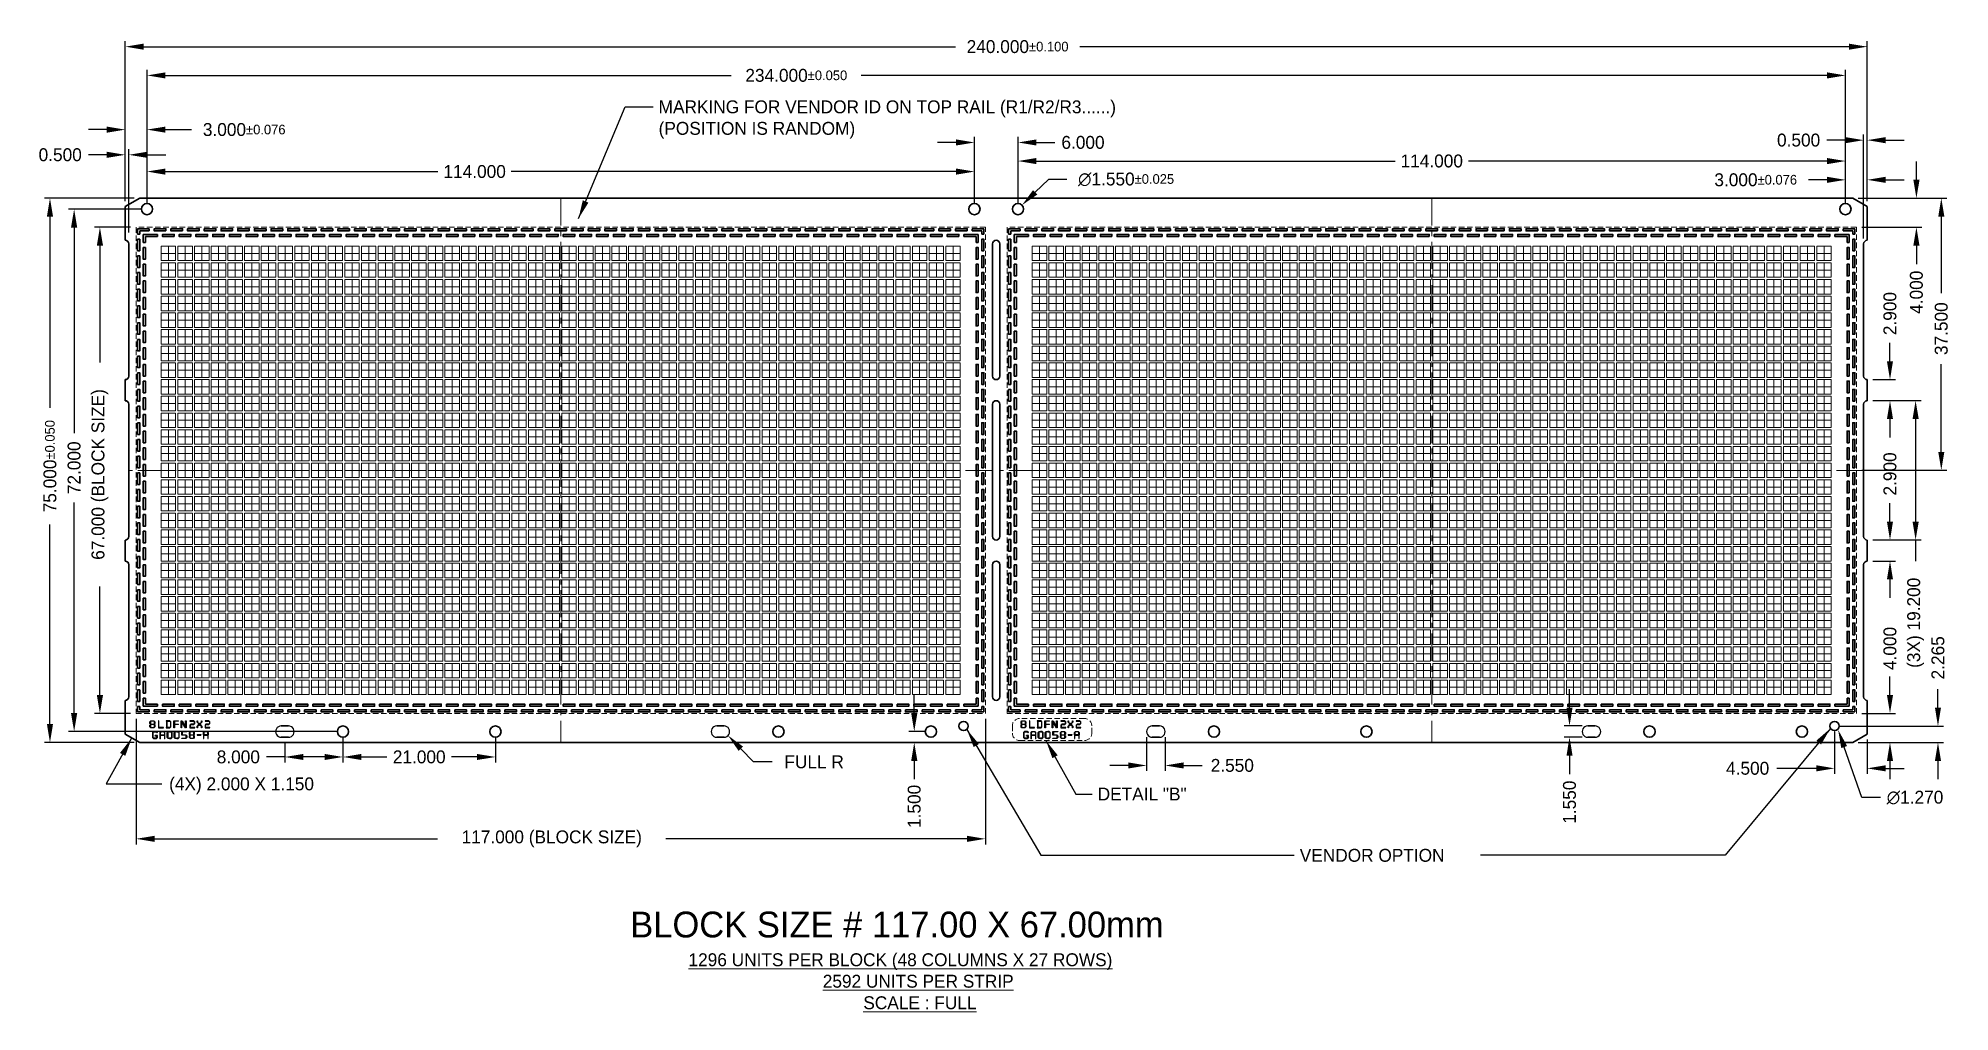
# Model space of a CAD drawing. Extents: x 421 to 684, y -247 to -113.
import ezdxf

# ---------------------------------------------------------------- set-up
doc = ezdxf.new("R2010")
doc.units = 0
doc.header["$LTSCALE"] = 3
doc.header["$MEASUREMENT"] = 0
for name, pattern in [('CENTER', [2, 1.25, -0.25, 0.25, -0.25]), ('HIDDEN', [0.375, 0.25, -0.125]), ('PHANTOM', [2.5, 1.25, -0.25, 0.25, -0.25, 0.25, -0.25])]:
    doc.linetypes.add(name, pattern=pattern)
doc.layers.add('5', color=90, linetype='Continuous')
doc.layers.add('998', color=50, linetype='Continuous')
for name, color, linetype, lineweight in [('CLIN', 1, 'CENTER', 15), ('DETAIL', 6, 'HIDDEN', 15), ('DIM', 4, 'Continuous', 13), ('HIDN', 6, 'HIDDEN', 15), ('OBJ', 3, 'Continuous', 30), ('OBJ1', 7, 'Continuous', 30), ('PHANTOM', 5, 'PHANTOM', 15), ('TEXT', 2, 'Continuous', 20)]:
    doc.layers.add(name, color=color, linetype=linetype, lineweight=lineweight)
doc.dimstyles.new('3DEC X 1', dxfattribs={"dimtxt": 1.778, "dimasz": 2.54, "dimexe": 0.762, "dimexo": 0.762, "dimgap": 0.762, "dimtad": 0, "dimdec": 3, "dimzin": 0, "dimdsep": 46, "dimtxsty": 'Standard', "dimcen": 0, "dimadec": 0, "dimazin": 0, "dimtfac": 1, "dimtdec": 3, "dimtofl": 0, "dimtmove": 0, "dimatfit": 3, "dimfxl": 1, "dimtolj": 1, "dimtzin": 0, "dimarcsym": 0})
doc.dimstyles.new('3DEC X 1 DIA', dxfattribs={"dimtxt": 1.778, "dimasz": 2.54, "dimexe": 0.762, "dimexo": 0.762, "dimgap": 0.762, "dimtad": 0, "dimtoh": 1, "dimdec": 3, "dimzin": 0, "dimdsep": 46, "dimtxsty": 'Standard', "dimcen": 0, "dimadec": 0, "dimazin": 0, "dimtfac": 1, "dimtdec": 3, "dimtofl": 0, "dimtmove": 0, "dimatfit": 3, "dimfxl": 1, "dimtolj": 1, "dimtzin": 0, "dimarcsym": 0})

msp = doc.modelspace()

# ---------------------------------------------------------------- texts
at = {"layer": 'DIM', "char_height": 1.778, "attachment_point": 1}
for s, insert in [('\\A1;MARKING FOR VENDOR ID ON TOP RAIL (R1/R2/R3......)\\P(POSITION IS RANDOM)', (506.4016, -121.287)), ('\\A1;(4X) 2.000 X 1.150', (438.9617, -214.5849)), ('\\A1;DETAIL "B"', (566.8895, -215.9788)), ('\\A1;VENDOR OPTION', (594.7286, -224.4283))]:
    msp.add_mtext(s, dxfattribs=dict(at, insert=insert))
at = {"layer": 'TEXT'}
for s, height, p in [('BLOCK SIZE # 117.00 X 67.00mm', 3.556, (502.4896, -236.6319)), ('%%U1296 UNITS PER BLOCK (48 COLUMNS X 27 ROWS)', 1.778, (510.5163, -240.5949)), ('%%U2592 UNITS PER STRIP', 1.778, (529.0168, -243.5582)), ('%%USCALE : FULL', 1.778, (534.6037, -246.5216))]:
    msp.add_text(s, height=height, dxfattribs=at).set_placement(p)

# ---------------------------------------------------------------- blocks, each defined once
blk = doc.blocks.new('*D0')
at = {"layer": 'Defpoints', "color": 0, "transparency": 16777216}
for p in [(1109.47, -202.87), (869.47, -224.9), (1109.47, -224.9)]:
    blk.add_point(p, dxfattribs=at)
at = {"layer": 'DIM', "color": 0, "lineweight": -2, "transparency": 16777216}
for p, q in [((869.47, -224.14), (869.47, -202.11)), ((1109.47, -224.14), (1109.47, -202.11)), ((872.01, -202.87), (983.84, -202.87)), ((1106.93, -202.87), (1000.99, -202.87))]:
    blk.add_line(p, q, dxfattribs=at)
at = {"layer": 'DIM', "color": 0, "transparency": 16777216}
for points in [[(872.01, -202.45), (872.01, -203.29), (869.47, -202.87)], [(1106.93, -202.45), (1106.93, -203.29), (1109.47, -202.87)]]:
    blk.add_solid(points, dxfattribs=at)
at = {"layer": 'DIM', "color": 0, "transparency": 16777216, "insert": (992.41, -202.87), "char_height": 1.778, "attachment_point": 5}
blk.add_mtext('\\A1;240.000{\\H1.333500;±0.100}', dxfattribs=at)
blk = doc.blocks.new('*D1')
at = {"layer": 'Defpoints', "color": 0, "transparency": 16777216}
for p in [(1106.47, -206.83), (872.47, -225.25), (1106.47, -225.25)]:
    blk.add_point(p, dxfattribs=at)
at = {"layer": 'DIM', "color": 0, "lineweight": -2, "transparency": 16777216}
for p, q in [((872.47, -224.49), (872.47, -206.07)), ((875.01, -206.83), (952.97, -206.83)), ((1103.93, -206.83), (970.86, -206.83)), ((1106.47, -224.49), (1106.47, -206.07))]:
    blk.add_line(p, q, dxfattribs=at)
at = {"layer": 'DIM', "color": 0, "transparency": 16777216}
for points in [[(875.01, -206.41), (875.01, -207.25), (872.47, -206.83)], [(1103.93, -206.41), (1103.93, -207.25), (1106.47, -206.83)]]:
    blk.add_solid(points, dxfattribs=at)
at = {"layer": 'DIM', "color": 0, "transparency": 16777216, "insert": (961.92, -206.83), "char_height": 1.778, "attachment_point": 5}
blk.add_mtext('\\A1;234.000{\\H1.333500;±0.050}', dxfattribs=at)
blk = doc.blocks.new('*D2')
at = {"layer": 'Defpoints', "color": 0, "transparency": 16777216}
for p in [(872.47, -214.3), (869.47, -224.9), (872.47, -225.27)]:
    blk.add_point(p, dxfattribs=at)
at = {"layer": 'DIM', "color": 0, "lineweight": -2, "transparency": 16777216}
for p, q in [((866.93, -214.3), (864.39, -214.3)), ((869.47, -224.14), (869.47, -213.54)), ((872.47, -224.5), (872.47, -213.54)), ((875.01, -214.3), (878.58, -214.3))]:
    blk.add_line(p, q, dxfattribs=at)
at = {"layer": 'DIM', "color": 0, "transparency": 16777216}
for points in [[(866.93, -213.88), (866.93, -214.72), (869.47, -214.3)], [(875.01, -213.88), (875.01, -214.72), (872.47, -214.3)]]:
    blk.add_solid(points, dxfattribs=at)
at = {"layer": 'DIM', "color": 0, "transparency": 16777216, "insert": (885.86, -214.3), "char_height": 1.778, "attachment_point": 5}
blk.add_mtext('\\A1;3.000{\\H1.333500;±0.076}', dxfattribs=at)
blk = doc.blocks.new('*D3')
at = {"layer": 'Defpoints', "color": 0, "transparency": 16777216}
for p in [(869.97, -217.77), (869.47, -224.9), (869.97, -229.25)]:
    blk.add_point(p, dxfattribs=at)
at = {"layer": 'DIM', "color": 0, "lineweight": -2, "transparency": 16777216}
for p, q in [((866.93, -217.77), (864.39, -217.77)), ((869.47, -224.14), (869.47, -217.01)), ((869.97, -228.49), (869.97, -217.01)), ((872.51, -217.77), (875.05, -217.77))]:
    blk.add_line(p, q, dxfattribs=at)
at = {"layer": 'DIM', "color": 0, "transparency": 16777216}
for points in [[(866.93, -217.35), (866.93, -218.19), (869.47, -217.77)], [(872.51, -217.35), (872.51, -218.19), (869.97, -217.77)]]:
    blk.add_solid(points, dxfattribs=at)
at = {"layer": 'DIM', "color": 0, "transparency": 16777216, "insert": (860.51, -217.77), "char_height": 1.778, "attachment_point": 5}
blk.add_mtext('\\A1;0.500', dxfattribs=at)
blk = doc.blocks.new('*D4')
at = {"layer": 'Defpoints', "color": 0, "transparency": 16777216}
for p in [(1109.47, -221.22), (1106.47, -225.25), (1109.47, -224.9)]:
    blk.add_point(p, dxfattribs=at)
at = {"layer": 'DIM', "color": 0, "lineweight": -2, "transparency": 16777216}
for p, q in [((1106.47, -224.49), (1106.47, -220.46)), ((1109.47, -224.14), (1109.47, -220.46)), ((1103.93, -221.22), (1101.39, -221.22)), ((1112.01, -221.22), (1114.55, -221.22))]:
    blk.add_line(p, q, dxfattribs=at)
at = {"layer": 'DIM', "color": 0, "transparency": 16777216}
for points in [[(1103.93, -220.8), (1103.93, -221.64), (1106.47, -221.22)], [(1112.01, -220.8), (1112.01, -221.64), (1109.47, -221.22)]]:
    blk.add_solid(points, dxfattribs=at)
at = {"layer": 'DIM', "color": 0, "transparency": 16777216, "insert": (1094.1, -221.22), "char_height": 1.778, "attachment_point": 5}
blk.add_mtext('\\A1;3.000{\\H1.333500;±0.076}', dxfattribs=at)
blk = doc.blocks.new('*D5')
at = {"layer": 'Defpoints', "color": 0, "transparency": 16777216}
for p in [(1109.47, -215.75), (1109.47, -224.9), (1108.97, -230.05)]:
    blk.add_point(p, dxfattribs=at)
at = {"layer": 'DIM', "color": 0, "lineweight": -2, "transparency": 16777216}
for p, q in [((1106.43, -215.75), (1103.89, -215.75)), ((1108.97, -229.29), (1108.97, -214.99)), ((1109.47, -224.14), (1109.47, -214.99)), ((1112.01, -215.75), (1114.55, -215.75))]:
    blk.add_line(p, q, dxfattribs=at)
at = {"layer": 'DIM', "color": 0, "transparency": 16777216}
for points in [[(1106.43, -215.33), (1106.43, -216.18), (1108.97, -215.75)], [(1112.01, -215.33), (1112.01, -216.18), (1109.47, -215.75)]]:
    blk.add_solid(points, dxfattribs=at)
at = {"layer": 'DIM', "color": 0, "transparency": 16777216, "insert": (1100.01, -215.75), "char_height": 1.778, "attachment_point": 5}
blk.add_mtext('\\A1;0.500', dxfattribs=at)
blk = doc.blocks.new('*D6')
at = {"layer": 'Defpoints', "color": 0, "transparency": 16777216}
for p in [(1107.47, -223.75), (1116.24, -223.75), (1107.97, -227.75)]:
    blk.add_point(p, dxfattribs=at)
at = {"layer": 'DIM', "color": 0, "lineweight": -2, "transparency": 16777216}
for p, q in [((1116.24, -221.21), (1116.24, -218.67)), ((1108.23, -223.75), (1117.01, -223.75)), ((1108.73, -227.75), (1117.01, -227.75)), ((1116.24, -230.29), (1116.24, -232.83))]:
    blk.add_line(p, q, dxfattribs=at)
at = {"layer": 'DIM', "color": 0, "transparency": 16777216}
for points in [[(1115.82, -221.21), (1116.67, -221.21), (1116.24, -223.75)], [(1115.82, -230.29), (1116.67, -230.29), (1116.24, -227.75)]]:
    blk.add_solid(points, dxfattribs=at)
at = {"layer": 'DIM', "color": 0, "transparency": 16777216, "insert": (1116.24, -236.71), "char_height": 1.778, "attachment_point": 5, "rotation": 90}
blk.add_mtext('\\A1;4.000', dxfattribs=at)
blk = doc.blocks.new('*D7')
at = {"layer": 'Defpoints', "color": 0, "transparency": 16777216}
for p in [(1107.47, -223.75), (1119.67, -223.75), (1107.97, -261.25)]:
    blk.add_point(p, dxfattribs=at)
at = {"layer": 'DIM', "color": 0, "lineweight": -2, "transparency": 16777216}
for p, q in [((1108.23, -223.75), (1120.43, -223.75)), ((1119.67, -226.29), (1119.67, -236.82)), ((1119.67, -258.71), (1119.67, -246.64)), ((1108.73, -261.25), (1120.43, -261.25))]:
    blk.add_line(p, q, dxfattribs=at)
at = {"layer": 'DIM', "color": 0, "transparency": 16777216}
for points in [[(1119.25, -226.29), (1120.09, -226.29), (1119.67, -223.75)], [(1119.25, -258.71), (1120.09, -258.71), (1119.67, -261.25)]]:
    blk.add_solid(points, dxfattribs=at)
at = {"layer": 'DIM', "color": 0, "transparency": 16777216, "insert": (1119.67, -241.73), "char_height": 1.778, "attachment_point": 5, "rotation": 90}
blk.add_mtext('\\A1;37.500', dxfattribs=at)
blk = doc.blocks.new('*D8')
at = {"layer": 'Defpoints', "color": 0, "transparency": 16777216}
for p in [(1109.47, -248.75), (1112.6, -248.75), (1109.47, -251.65)]:
    blk.add_point(p, dxfattribs=at)
at = {"layer": 'DIM', "color": 0, "lineweight": -2, "transparency": 16777216}
for p, q in [((1112.6, -246.21), (1112.6, -243.67)), ((1110.23, -248.75), (1113.36, -248.75)), ((1110.23, -251.65), (1113.36, -251.65)), ((1112.6, -254.19), (1112.6, -256.73))]:
    blk.add_line(p, q, dxfattribs=at)
at = {"layer": 'DIM', "color": 0, "transparency": 16777216}
for points in [[(1112.18, -246.21), (1113.02, -246.21), (1112.6, -248.75)], [(1112.18, -254.19), (1113.02, -254.19), (1112.6, -251.65)]]:
    blk.add_solid(points, dxfattribs=at)
at = {"layer": 'DIM', "color": 0, "transparency": 16777216, "insert": (1112.6, -239.65), "char_height": 1.778, "attachment_point": 5, "rotation": 90}
blk.add_mtext('\\A1;2.900', dxfattribs=at)
blk = doc.blocks.new('*D9')
at = {"layer": 'Defpoints', "color": 0, "transparency": 16777216}
for p in [(1109.47, -270.85), (1112.6, -270.85), (1109.47, -273.75)]:
    blk.add_point(p, dxfattribs=at)
at = {"layer": 'DIM', "color": 0, "lineweight": -2, "transparency": 16777216}
for p, q in [((1112.6, -268.31), (1112.6, -265.77)), ((1110.23, -270.85), (1113.36, -270.85)), ((1110.23, -273.75), (1113.36, -273.75)), ((1112.6, -276.29), (1112.6, -278.83))]:
    blk.add_line(p, q, dxfattribs=at)
at = {"layer": 'DIM', "color": 0, "transparency": 16777216}
for points in [[(1112.18, -268.31), (1113.02, -268.31), (1112.6, -270.85)], [(1112.18, -276.29), (1113.02, -276.29), (1112.6, -273.75)]]:
    blk.add_solid(points, dxfattribs=at)
at = {"layer": 'DIM', "color": 0, "transparency": 16777216, "insert": (1112.6, -261.75), "char_height": 1.778, "attachment_point": 5, "rotation": 90}
blk.add_mtext('\\A1;2.900', dxfattribs=at)
blk = doc.blocks.new('*D10')
at = {"layer": 'Defpoints', "color": 0, "transparency": 16777216}
for p in [(1109.47, -251.65), (1109.47, -270.85), (1116.13, -270.85)]:
    blk.add_point(p, dxfattribs=at)
at = {"layer": 'DIM', "color": 0, "lineweight": -2, "transparency": 16777216}
for p, q in [((1110.23, -251.65), (1116.9, -251.65)), ((1116.13, -254.19), (1116.13, -268.31)), ((1110.23, -270.85), (1116.9, -270.85)), ((1116.13, -270.85), (1116.13, -273.79))]:
    blk.add_line(p, q, dxfattribs=at)
at = {"layer": 'DIM', "color": 0, "transparency": 16777216}
for points in [[(1115.71, -254.19), (1116.56, -254.19), (1116.13, -251.65)], [(1115.71, -268.31), (1116.56, -268.31), (1116.13, -270.85)]]:
    blk.add_solid(points, dxfattribs=at)
at = {"layer": 'DIM', "color": 0, "transparency": 16777216, "insert": (1116.13, -282.26), "char_height": 1.778, "attachment_point": 5, "rotation": 90}
blk.add_mtext('\\A1;(3X) 19.200', dxfattribs=at)
blk = doc.blocks.new('*D11')
at = {"layer": 'Defpoints', "color": 0, "transparency": 16777216}
for p in [(1107.97, -294.75), (1107.47, -298.75), (1112.6, -298.75)]:
    blk.add_point(p, dxfattribs=at)
at = {"layer": 'DIM', "color": 0, "lineweight": -2, "transparency": 16777216}
for p, q in [((1112.6, -292.21), (1112.6, -289.67)), ((1108.73, -294.75), (1113.36, -294.75)), ((1108.23, -298.75), (1113.36, -298.75)), ((1112.6, -301.29), (1112.6, -303.83))]:
    blk.add_line(p, q, dxfattribs=at)
at = {"layer": 'DIM', "color": 0, "transparency": 16777216}
for points in [[(1112.18, -292.21), (1113.02, -292.21), (1112.6, -294.75)], [(1112.18, -301.29), (1113.02, -301.29), (1112.6, -298.75)]]:
    blk.add_solid(points, dxfattribs=at)
at = {"layer": 'DIM', "color": 0, "transparency": 16777216, "insert": (1112.6, -285.8), "char_height": 1.778, "attachment_point": 5, "rotation": 90}
blk.add_mtext('\\A1;4.000', dxfattribs=at)
blk = doc.blocks.new('*D12')
at = {"layer": 'Defpoints', "color": 0, "transparency": 16777216}
for p in [(1070.97, -296.48), (1068.45, -298.03), (1070.97, -298.03)]:
    blk.add_point(p, dxfattribs=at)
at = {"layer": 'DIM', "color": 0, "lineweight": -2, "transparency": 16777216}
for p, q in [((1068.45, -293.94), (1068.45, -291.4)), ((1070.2, -296.48), (1067.69, -296.48)), ((1070.2, -298.03), (1067.69, -298.03)), ((1068.45, -300.57), (1068.45, -303.11))]:
    blk.add_line(p, q, dxfattribs=at)
at = {"layer": 'DIM', "color": 0, "transparency": 16777216}
for points in [[(1068.03, -293.94), (1068.87, -293.94), (1068.45, -296.48)], [(1068.03, -300.57), (1068.87, -300.57), (1068.45, -298.03)]]:
    blk.add_solid(points, dxfattribs=at)
at = {"layer": 'DIM', "color": 0, "transparency": 16777216, "insert": (1068.45, -306.98), "char_height": 1.778, "attachment_point": 5, "rotation": 90}
blk.add_mtext('\\A1;1.550', dxfattribs=at)
blk = doc.blocks.new('*D13')
at = {"layer": 'Defpoints', "color": 0, "transparency": 16777216}
for p in [(1010.19, -297.25), (1012.74, -297.25), (1012.74, -301.92)]:
    blk.add_point(p, dxfattribs=at)
at = {"layer": 'DIM', "color": 0, "lineweight": -2, "transparency": 16777216}
for p, q in [((1010.19, -298.01), (1010.19, -302.68)), ((1012.74, -298.01), (1012.74, -302.68)), ((1007.65, -301.92), (1005.11, -301.92)), ((1015.28, -301.92), (1017.82, -301.92))]:
    blk.add_line(p, q, dxfattribs=at)
at = {"layer": 'DIM', "color": 0, "transparency": 16777216}
for points in [[(1007.65, -301.5), (1007.65, -302.34), (1010.19, -301.92)], [(1015.28, -301.5), (1015.28, -302.34), (1012.74, -301.92)]]:
    blk.add_solid(points, dxfattribs=at)
at = {"layer": 'DIM', "color": 0, "transparency": 16777216, "insert": (1021.99, -301.92), "char_height": 1.778, "attachment_point": 5}
blk.add_mtext('\\A1;2.550', dxfattribs=at)
blk = doc.blocks.new('*D14')
at = {"layer": 'Defpoints', "color": 0, "transparency": 16777216}
for p in [(980.47, -297.25), (978.17, -298.75), (980.47, -298.75)]:
    blk.add_point(p, dxfattribs=at)
at = {"layer": 'DIM', "color": 0, "lineweight": -2, "transparency": 16777216}
for p, q in [((978.17, -294.71), (978.17, -292.17)), ((979.7, -297.25), (977.41, -297.25)), ((979.7, -298.75), (977.41, -298.75)), ((978.17, -301.29), (978.17, -303.83))]:
    blk.add_line(p, q, dxfattribs=at)
at = {"layer": 'DIM', "color": 0, "transparency": 16777216}
for points in [[(977.75, -294.71), (978.6, -294.71), (978.17, -297.25)], [(977.75, -301.29), (978.6, -301.29), (978.17, -298.75)]]:
    blk.add_solid(points, dxfattribs=at)
at = {"layer": 'DIM', "color": 0, "transparency": 16777216, "insert": (978.17, -307.56), "char_height": 1.778, "attachment_point": 5, "rotation": 90}
blk.add_mtext('\\A1;1.500', dxfattribs=at)
blk = doc.blocks.new('*D15')
at = {"layer": 'Defpoints', "color": 0, "transparency": 16777216}
for p in [(951.97, -297.23), (952.51, -297.79)]:
    blk.add_point(p, dxfattribs=at)
at = {"layer": 'DIM', "color": 0, "lineweight": -2, "transparency": 16777216}
for p, q in [((956.04, -301.43), (954.27, -299.61)), ((958.58, -301.43), (956.04, -301.43))]:
    blk.add_line(p, q, dxfattribs=at)
at = {"layer": 'DIM', "color": 0, "transparency": 16777216}
blk.add_solid([(954.58, -299.31), (953.97, -299.9), (952.51, -297.79)], dxfattribs=at)
at = {"layer": 'DIM', "color": 0, "transparency": 16777216, "insert": (964.38, -301.43), "char_height": 1.778, "attachment_point": 5}
blk.add_mtext('\\A1;FULL R', dxfattribs=at)
blk = doc.blocks.new('*D16')
at = {"layer": 'Defpoints', "color": 0, "transparency": 16777216}
for p in [(891.47, -298.03), (899.47, -298.75), (899.47, -300.75)]:
    blk.add_point(p, dxfattribs=at)
at = {"layer": 'DIM', "color": 0, "lineweight": -2, "transparency": 16777216}
for p, q in [((891.47, -298.79), (891.47, -301.51)), ((899.47, -299.51), (899.47, -301.51)), ((891.47, -300.75), (888.93, -300.75)), ((896.93, -300.75), (894.01, -300.75))]:
    blk.add_line(p, q, dxfattribs=at)
at = {"layer": 'DIM', "color": 0, "transparency": 16777216}
for points in [[(894.01, -300.33), (894.01, -301.17), (891.47, -300.75)], [(896.93, -300.33), (896.93, -301.17), (899.47, -300.75)]]:
    blk.add_solid(points, dxfattribs=at)
at = {"layer": 'DIM', "color": 0, "transparency": 16777216, "insert": (885.05, -300.75), "char_height": 1.778, "attachment_point": 5}
blk.add_mtext('\\A1;8.000', dxfattribs=at)
blk = doc.blocks.new('*D17')
at = {"layer": 'Defpoints', "color": 0, "transparency": 16777216}
for p in [(899.47, -297.24), (920.47, -297.24), (920.47, -300.75)]:
    blk.add_point(p, dxfattribs=at)
at = {"layer": 'DIM', "color": 0, "lineweight": -2, "transparency": 16777216}
for p, q in [((899.47, -298), (899.47, -301.51)), ((920.47, -298), (920.47, -301.51)), ((902.01, -300.75), (905.5, -300.75)), ((917.93, -300.75), (914.43, -300.75))]:
    blk.add_line(p, q, dxfattribs=at)
at = {"layer": 'DIM', "color": 0, "transparency": 16777216}
for points in [[(902.01, -300.33), (902.01, -301.17), (899.47, -300.75)], [(917.93, -300.33), (917.93, -301.17), (920.47, -300.75)]]:
    blk.add_solid(points, dxfattribs=at)
at = {"layer": 'DIM', "color": 0, "transparency": 16777216, "insert": (909.97, -300.75), "char_height": 1.778, "attachment_point": 5}
blk.add_mtext('\\A1;21.000', dxfattribs=at)
blk = doc.blocks.new('*D18')
at = {"layer": 'Defpoints', "color": 0, "transparency": 16777216}
for p in [(870.97, -294.75), (987.97, -294.75), (987.97, -312.03)]:
    blk.add_point(p, dxfattribs=at)
at = {"layer": 'DIM', "color": 0, "lineweight": -2, "transparency": 16777216}
for p, q in [((870.97, -295.51), (870.97, -312.79)), ((987.97, -295.51), (987.97, -312.79)), ((873.51, -312.03), (912.5, -312.03)), ((985.43, -312.03), (943.95, -312.03))]:
    blk.add_line(p, q, dxfattribs=at)
at = {"layer": 'DIM', "color": 0, "transparency": 16777216}
for points in [[(873.51, -311.61), (873.51, -312.45), (870.97, -312.03)], [(985.43, -311.61), (985.43, -312.45), (987.97, -312.03)]]:
    blk.add_solid(points, dxfattribs=at)
at = {"layer": 'DIM', "color": 0, "transparency": 16777216, "insert": (928.23, -312.03), "char_height": 1.778, "attachment_point": 5}
blk.add_mtext('\\A1;117.000 (BLOCK SIZE)', dxfattribs=at)
blk = doc.blocks.new('*D19')
at = {"layer": 'Defpoints', "color": 0, "transparency": 16777216}
for p in [(865.98, -227.75), (870.97, -227.75), (870.97, -294.75)]:
    blk.add_point(p, dxfattribs=at)
at = {"layer": 'DIM', "color": 0, "lineweight": -2, "transparency": 16777216}
for p, q in [((870.2, -227.75), (865.22, -227.75)), ((865.98, -230.29), (865.98, -246.39)), ((865.98, -292.21), (865.98, -277.25)), ((870.2, -294.75), (865.22, -294.75))]:
    blk.add_line(p, q, dxfattribs=at)
at = {"layer": 'DIM', "color": 0, "transparency": 16777216}
for points in [[(865.56, -230.29), (866.41, -230.29), (865.98, -227.75)], [(865.56, -292.21), (866.41, -292.21), (865.98, -294.75)]]:
    blk.add_solid(points, dxfattribs=at)
at = {"layer": 'DIM', "color": 0, "transparency": 16777216, "insert": (865.98, -261.82), "char_height": 1.778, "attachment_point": 5, "rotation": 90}
blk.add_mtext('\\A1;67.000 (BLOCK SIZE)', dxfattribs=at)
blk = doc.blocks.new('*D20')
at = {"layer": 'Defpoints', "color": 0, "transparency": 16777216}
for p in [(859.1, -223.75), (871.47, -223.75), (871.47, -298.75)]:
    blk.add_point(p, dxfattribs=at)
at = {"layer": 'DIM', "color": 0, "lineweight": -2, "transparency": 16777216}
for p, q in [((870.7, -223.75), (858.34, -223.75)), ((859.1, -226.29), (859.1, -252.62)), ((859.1, -296.21), (859.1, -268.73)), ((870.7, -298.75), (858.34, -298.75))]:
    blk.add_line(p, q, dxfattribs=at)
at = {"layer": 'DIM', "color": 0, "transparency": 16777216}
for points in [[(858.68, -226.29), (859.52, -226.29), (859.1, -223.75)], [(858.68, -296.21), (859.52, -296.21), (859.1, -298.75)]]:
    blk.add_solid(points, dxfattribs=at)
at = {"layer": 'DIM', "color": 0, "transparency": 16777216, "insert": (859.1, -260.68), "char_height": 1.778, "attachment_point": 5, "rotation": 90}
blk.add_mtext('\\A1;75.000{\\H1.333500;±0.050}', dxfattribs=at)
blk = doc.blocks.new('*D21')
at = {"layer": 'Defpoints', "color": 0, "transparency": 16777216}
for p in [(862.43, -225.25), (872.47, -225.25), (899.47, -297.25)]:
    blk.add_point(p, dxfattribs=at)
at = {"layer": 'DIM', "color": 0, "lineweight": -2, "transparency": 16777216}
for p, q in [((871.7, -225.25), (861.66, -225.25)), ((862.43, -227.79), (862.43, -256.14)), ((862.43, -294.71), (862.43, -265.67)), ((898.7, -297.25), (861.66, -297.25))]:
    blk.add_line(p, q, dxfattribs=at)
at = {"layer": 'DIM', "color": 0, "transparency": 16777216}
for points in [[(862, -227.79), (862.85, -227.79), (862.43, -225.25)], [(862, -294.71), (862.85, -294.71), (862.43, -297.25)]]:
    blk.add_solid(points, dxfattribs=at)
at = {"layer": 'DIM', "color": 0, "transparency": 16777216, "insert": (862.43, -260.9), "char_height": 1.778, "attachment_point": 5, "rotation": 90}
blk.add_mtext('\\A1;72.000', dxfattribs=at)
blk = doc.blocks.new('*D22')
at = {"layer": 'Defpoints', "color": 0, "transparency": 16777216}
for p in [(986.47, -220.08), (872.47, -225.25), (986.47, -225.25)]:
    blk.add_point(p, dxfattribs=at)
at = {"layer": 'DIM', "color": 0, "lineweight": -2, "transparency": 16777216}
for p, q in [((872.47, -224.49), (872.47, -219.32)), ((875.01, -220.08), (912.55, -220.08)), ((983.93, -220.08), (922.66, -220.08)), ((986.47, -224.49), (986.47, -219.32))]:
    blk.add_line(p, q, dxfattribs=at)
at = {"layer": 'DIM', "color": 0, "transparency": 16777216}
for points in [[(875.01, -219.66), (875.01, -220.51), (872.47, -220.08)], [(983.93, -219.66), (983.93, -220.51), (986.47, -220.08)]]:
    blk.add_solid(points, dxfattribs=at)
at = {"layer": 'DIM', "color": 0, "transparency": 16777216, "insert": (917.61, -220.08), "char_height": 1.778, "attachment_point": 5}
blk.add_mtext('\\A1;114.000', dxfattribs=at)
blk = doc.blocks.new('*D23')
at = {"layer": 'Defpoints', "color": 0, "transparency": 16777216}
for p in [(991.91, -225.79), (993.02, -224.71)]:
    blk.add_point(p, dxfattribs=at)
at = {"layer": 'DIM', "color": 0, "lineweight": -2, "transparency": 16777216}
for p, q in [((996.65, -221.16), (994.84, -222.94)), ((999.19, -221.16), (996.65, -221.16))]:
    blk.add_line(p, q, dxfattribs=at)
at = {"layer": 'DIM', "color": 0, "transparency": 16777216}
blk.add_solid([(994.54, -222.63), (995.13, -223.24), (993.02, -224.71)], dxfattribs=at)
at = {"layer": 'DIM', "color": 0, "transparency": 16777216, "insert": (1007.36, -221.16), "char_height": 1.778, "attachment_point": 5}
blk.add_mtext('\\A1;∅1.550{\\H1.333500;±0.025}', dxfattribs=at)
blk = doc.blocks.new('*D24')
at = {"layer": 'Defpoints', "color": 0, "transparency": 16777216}
for p in [(1106.47, -218.63), (992.47, -225.25), (1106.47, -225.25)]:
    blk.add_point(p, dxfattribs=at)
at = {"layer": 'DIM', "color": 0, "lineweight": -2, "transparency": 16777216}
for p, q in [((992.47, -224.49), (992.47, -217.87)), ((1106.47, -224.49), (1106.47, -217.87)), ((995.01, -218.63), (1044.41, -218.63)), ((1103.93, -218.63), (1054.52, -218.63))]:
    blk.add_line(p, q, dxfattribs=at)
at = {"layer": 'DIM', "color": 0, "transparency": 16777216}
for points in [[(995.01, -218.21), (995.01, -219.06), (992.47, -218.63)], [(1103.93, -218.21), (1103.93, -219.06), (1106.47, -218.63)]]:
    blk.add_solid(points, dxfattribs=at)
at = {"layer": 'DIM', "color": 0, "transparency": 16777216, "insert": (1049.47, -218.63), "char_height": 1.778, "attachment_point": 5}
blk.add_mtext('\\A1;114.000', dxfattribs=at)
blk = doc.blocks.new('*D25')
at = {"layer": 'Defpoints', "color": 0, "transparency": 16777216}
for p in [(992.47, -216.07), (986.47, -225.25), (992.47, -225.25)]:
    blk.add_point(p, dxfattribs=at)
at = {"layer": 'DIM', "color": 0, "lineweight": -2, "transparency": 16777216}
for p, q in [((986.47, -224.49), (986.47, -215.31)), ((992.47, -224.49), (992.47, -215.31)), ((983.93, -216.07), (981.39, -216.07)), ((995.01, -216.07), (997.55, -216.07))]:
    blk.add_line(p, q, dxfattribs=at)
at = {"layer": 'DIM', "color": 0, "transparency": 16777216}
for points in [[(983.93, -215.65), (983.93, -216.49), (986.47, -216.07)], [(995.01, -215.65), (995.01, -216.49), (992.47, -216.07)]]:
    blk.add_solid(points, dxfattribs=at)
at = {"layer": 'DIM', "color": 0, "transparency": 16777216, "insert": (1001.42, -216.07), "char_height": 1.778, "attachment_point": 5}
blk.add_mtext('\\A1;6.000', dxfattribs=at)
blk = doc.blocks.new('*D26')
at = {"layer": 'Defpoints', "color": 0, "transparency": 16777216}
for p in [(1105.02, -295.79), (1105.45, -296.99)]:
    blk.add_point(p, dxfattribs=at)
at = {"layer": 'DIM', "color": 0, "lineweight": -2, "transparency": 16777216}
for p, q in [((1108.74, -306.35), (1106.29, -299.38)), ((1111.28, -306.35), (1108.74, -306.35))]:
    blk.add_line(p, q, dxfattribs=at)
at = {"layer": 'DIM', "color": 0, "transparency": 16777216}
blk.add_solid([(1106.69, -299.24), (1105.89, -299.53), (1105.45, -296.99)], dxfattribs=at)
at = {"layer": 'DIM', "color": 0, "transparency": 16777216, "insert": (1116.05, -306.35), "char_height": 1.778, "attachment_point": 5}
blk.add_mtext('\\A1;∅1.270', dxfattribs=at)
blk = doc.blocks.new('*D27')
at = {"layer": 'Defpoints', "color": 0, "transparency": 16777216}
for p in [(1104.97, -296.49), (1107.47, -298.75), (1119.21, -298.75)]:
    blk.add_point(p, dxfattribs=at)
at = {"layer": 'DIM', "color": 0, "lineweight": -2, "transparency": 16777216}
for p, q in [((1119.21, -293.95), (1119.21, -291.41)), ((1105.73, -296.49), (1119.97, -296.49)), ((1108.23, -298.75), (1119.97, -298.75)), ((1119.21, -301.29), (1119.21, -303.83))]:
    blk.add_line(p, q, dxfattribs=at)
at = {"layer": 'DIM', "color": 0, "transparency": 16777216}
for points in [[(1118.79, -293.95), (1119.63, -293.95), (1119.21, -296.49)], [(1118.79, -301.29), (1119.63, -301.29), (1119.21, -298.75)]]:
    blk.add_solid(points, dxfattribs=at)
at = {"layer": 'DIM', "color": 0, "transparency": 16777216, "insert": (1119.21, -287.09), "char_height": 1.778, "attachment_point": 5, "rotation": 90}
blk.add_mtext('\\A1;2.265', dxfattribs=at)
blk = doc.blocks.new('*D28')
at = {"layer": 'Defpoints', "color": 0, "transparency": 16777216}
for p in [(1104.97, -296.49), (1109.47, -297.6), (1104.97, -302.32)]:
    blk.add_point(p, dxfattribs=at)
at = {"layer": 'DIM', "color": 0, "lineweight": -2, "transparency": 16777216}
for p, q in [((1104.97, -297.25), (1104.97, -303.08)), ((1109.47, -298.36), (1109.47, -303.08)), ((1102.43, -302.32), (1097.02, -302.32)), ((1112.01, -302.32), (1114.55, -302.32))]:
    blk.add_line(p, q, dxfattribs=at)
at = {"layer": 'DIM', "color": 0, "transparency": 16777216}
for points in [[(1102.43, -301.89), (1102.43, -302.74), (1104.97, -302.32)], [(1112.01, -301.89), (1112.01, -302.74), (1109.47, -302.32)]]:
    blk.add_solid(points, dxfattribs=at)
at = {"layer": 'DIM', "color": 0, "transparency": 16777216, "insert": (1092.99, -302.32), "char_height": 1.778, "attachment_point": 5}
blk.add_mtext('\\A1;4.500', dxfattribs=at)

# ---------------------------------------------------------------- dimensions: what is measured, and where the dimension line sits
at = {"layer": 'DIM'}
for base, p1, p2, override, picture, middle in [((672.9126, -113.8863), (432.9126, -135.9171), (672.9126, -135.9171), {"dimgap": 0.762, "dimtol": 1, "dimlim": 0, "dimtp": 0.1, "dimtm": 0.1, "dimtfac": 0.75}, '*D0', (555.8599, -113.8863)), ((669.9126, -117.846), (435.9126, -136.2671), (669.9126, -136.2671), {"dimgap": 0.762, "dimtol": 1, "dimlim": 0, "dimtp": 0.05, "dimtm": 0.05, "dimtfac": 0.75}, '*D1', (525.3623, -117.846)), ((435.9126, -125.3134), (432.9126, -135.9171), (435.9126, -136.2801), {"dimgap": 0.762, "dimtol": 1, "dimlim": 0, "dimtp": 0.076, "dimtm": 0.076, "dimtfac": 0.75}, '*D2', (449.3111, -125.3134)), ((672.9126, -132.2355), (669.9126, -136.2671), (672.9126, -135.9171), {"dimtol": 1, "dimtp": 0.076, "dimtm": 0.076, "dimtfac": 0.75}, '*D4', (657.5512, -132.2355))]:
    dim = msp.add_linear_dim(base=base, p1=p1, p2=p2, dimstyle='3DEC X 1', override=override, dxfattribs=at)
    dim.commit()
    dim.dimension.update_dxf_attribs({"geometry": picture, "text_midpoint": middle, "dimtype": 128, "insert": (-436.5529, 88.9852)})
for base, p1, p2, dimstyle, picture, middle, set_off in [((555.9126, -127.0852), (549.9126, -136.2671), (555.9126, -136.2671), '3DEC X 1 DIA', '*D25', (564.8661, -127.0852), (-436.5529, 88.9852)), ((672.9126, -126.767), (672.4126, -141.0671), (672.9126, -135.9171), '3DEC X 1', '*D5', (663.4591, -126.767), (-436.5529, 88.9852)), ((433.4126, -128.7841), (432.9126, -135.9171), (433.4126, -140.2671), '3DEC X 1', '*D3', (423.9591, -128.7841), (-436.5529, 88.9852)), ((549.9126, -131.0978), (435.9126, -136.2671), (549.9126, -136.2671), '3DEC X 1', '*D22', (481.0529, -131.0978), (-436.5529, 88.9852)), ((668.4126, -213.3323), (672.9126, -208.6171), (668.4126, -207.5021), '3DEC X 1', '*D28', (656.4417, -213.3323), (-436.5529, 88.9852)), ((462.91257, -211.76465), (454.91306, -209.04201), (462.91257, -209.76705), '3DEC X 1', '*D16', (448.49956, -211.76465), (-436.55289, 88.98524)), ((483.9126, -211.7646), (462.9126, -208.2541), (483.9126, -208.2541), '3DEC X 1', '*D17', (473.4126, -211.7646), (-436.5529, 88.9852))]:
    dim = msp.add_linear_dim(base=base, p1=p1, p2=p2, dimstyle=dimstyle, dxfattribs=at)
    dim.commit()
    dim.dimension.update_dxf_attribs({"geometry": picture, "text_midpoint": middle, "dimtype": 128, "insert": set_off})
for base, p1, p2, dimstyle, picture, middle in [((669.9126, -129.6484), (555.9126, -136.2671), (669.9126, -136.2671), '3DEC X 1 DIA', '*D24', (612.9126, -129.6484)), ((576.1881, -212.9345), (573.638, -208.2671), (576.1881, -208.2671), '3DEC X 1', '*D13', (585.438, -212.9345))]:
    dim = msp.add_linear_dim(base=base, p1=p1, p2=p2, dimstyle=dimstyle, dxfattribs=at)
    dim.commit()
    dim.dimension.update_dxf_attribs({"geometry": picture, "text_midpoint": middle, "insert": (-436.5529, 88.9852)})
dim = msp.add_diameter_dim_2p(p1=(555.3582, -136.8086), p2=(556.4669, -135.7255), dimstyle='3DEC X 1 DIA', override={"dimtol": 1, "dimtp": 0.025, "dimtm": 0.025, "dimtfac": 0.75}, dxfattribs=at)
dim.commit()
dim.dimension.update_dxf_attribs({"geometry": '*D23', "text_midpoint": (570.8109, -132.1754), "insert": (-436.5529, 88.9852)})
for base, p1, p2, picture, middle in [((679.6918, -134.7671), (671.4126, -138.7671), (670.9126, -134.7671), '*D6', (679.6918, -147.7206)), ((425.8735, -136.2671), (462.9126, -208.2671), (435.9126, -136.2671), '*D21', (425.8735, -171.9195)), ((683.1162, -134.7671), (671.4126, -172.2671), (670.9126, -134.7671), '*D7', (683.1162, -152.7476)), ((676.0465, -159.7671), (672.9126, -162.6671), (672.9126, -159.7671), '*D8', (676.0465, -150.6654)), ((676.0465, -181.8671), (672.9126, -184.7671), (672.9126, -181.8671), '*D9', (676.0465, -172.7654)), ((676.0465, -209.7671), (671.4126, -205.7671), (670.9126, -209.7671), '*D11', (676.0465, -196.8136)), ((682.658, -209.7671), (668.4126, -207.5021), (670.9126, -209.7671), '*D27', (682.658, -198.1041)), ((541.6218, -209.7671), (543.9126, -208.2671), (543.9126, -209.7671), '*D14', (541.6218, -218.5724))]:
    dim = msp.add_linear_dim(base=base, p1=p1, p2=p2, angle=90, dimstyle='3DEC X 1', dxfattribs=at)
    dim.commit()
    dim.dimension.update_dxf_attribs({"geometry": picture, "text_midpoint": middle, "dimtype": 128, "insert": (-436.5529, 88.9852)})
dim = msp.add_linear_dim(base=(422.5463, -134.7671), p1=(434.9126, -209.7671), p2=(434.9126, -134.7671), angle=90, dimstyle='3DEC X 1', override={"dimgap": 0.762, "dimtol": 1, "dimlim": 0, "dimtp": 0.05, "dimtm": 0.05, "dimtfac": 0.75}, dxfattribs=at)
dim.commit()
dim.dimension.update_dxf_attribs({"geometry": '*D20', "text_midpoint": (422.5463, -171.6902), "dimtype": 128, "insert": (-436.5529, 88.9852)})
for base, p1, p2, text, picture, middle in [((429.4302, -138.7671), (434.4126, -205.7671), (434.4126, -138.7671), '<> (BLOCK SIZE)', '*D19', (429.4302, -172.8368)), ((679.5814, -181.8671), (672.9126, -162.6671), (672.9126, -181.8671), '(3X) <>', '*D10', (679.5814, -193.2737))]:
    dim = msp.add_linear_dim(base=base, p1=p1, p2=p2, angle=90, text=text, dimstyle='3DEC X 1', dxfattribs=at)
    dim.commit()
    dim.dimension.update_dxf_attribs({"geometry": picture, "text_midpoint": middle, "dimtype": 128, "insert": (-436.5529, 88.9852)})
dim = msp.add_linear_dim(base=(631.8977, -209.0421), p1=(634.4131, -207.4921), p2=(634.4131, -209.0421), angle=90, dimstyle='3DEC X 1', dxfattribs=at)
dim.commit()
dim.dimension.update_dxf_attribs({"geometry": '*D12', "text_midpoint": (631.8977, -217.9956), "insert": (-436.5529, 88.9852)})
dim = msp.add_linear_dim(base=(551.4126, -223.0455), p1=(434.4126, -205.7671), p2=(551.4126, -205.7671), text='<> (BLOCK SIZE)', dimstyle='3DEC X 1', dxfattribs=at)
dim.commit()
dim.dimension.update_dxf_attribs({"geometry": '*D18', "text_midpoint": (491.6744, -223.0455), "dimtype": 128, "insert": (-436.5529, 88.9852)})
dim = msp.add_diameter_dim_2p(p1=(668.4715, -206.8061), p2=(668.8936, -208.0039), dimstyle='3DEC X 1 DIA', dxfattribs=at)
dim.commit()
dim.dimension.update_dxf_attribs({"geometry": '*D26', "text_midpoint": (679.4937, -217.3618), "dimtype": 131, "insert": (-436.5529, 88.9852)})
dim = msp.add_radius_dim(center=(515.4132, -208.2456), mpoint=(515.9529, -208.8016), text='FULL R', dimstyle='3DEC X 1 DIA', dxfattribs=at)
dim.commit()
dim.dimension.update_dxf_attribs({"geometry": '*D15', "text_midpoint": (527.8307, -212.4469), "insert": (-436.5529, 88.9852)})

# ---------------------------------------------------------------- linework, layer by layer
at = {"layer": '5'}
for centre, start, end in [((454.4129, -208.2671), 89.988554, 270.011446), ((455.4132, -208.2671), 269.988554, 90.011446), ((514.4129, -208.2671), 89.988554, 270.011446), ((515.4132, -208.2671), 269.988554, 90.011446), ((574.4129, -208.2671), 89.988554, 270.011446), ((575.4132, -208.2671), 269.988554, 90.011446), ((634.4129, -208.2671), 89.988554, 270.011446), ((635.4132, -208.2671), 269.988554, 90.011446)]:
    msp.add_arc(centre, 0.7749, start, end, dxfattribs=at)
at = {"layer": '998', "extrusion": (0, 0, -1)}
for p, q in [((437.5601, -206.7694), (437.484, -206.7694)), ((437.484, -206.7694), (437.484, -207.7588)), ((437.484, -207.7588), (438.1652, -207.7588)), ((437.5601, -207.6827), (437.5601, -206.7694)), ((438.1652, -207.6827), (437.5601, -207.6827)), ((438.1652, -207.7588), (438.1652, -207.6827)), ((442.8041, -206.9739), (442.8041, -206.7694)), ((442.8041, -206.7694), (442.8802, -206.7694)), ((443.0915, -207.2633), (442.8041, -206.9739)), ((442.8041, -207.5506), (443.0915, -207.2633)), ((442.8041, -207.7588), (442.8041, -207.5506)), ((442.8802, -207.7588), (442.8041, -207.7588)), ((442.8802, -206.7694), (442.8802, -206.9457)), ((442.8802, -206.9457), (443.1479, -207.2111)), ((443.1479, -207.3193), (442.8802, -207.5825)), ((442.8802, -207.5825), (442.8802, -207.7588)), ((443.1479, -207.2111), (443.4091, -206.9454)), ((443.4091, -207.5828), (443.1479, -207.3193)), ((443.4853, -206.9739), (443.1979, -207.2633)), ((443.1979, -207.2633), (443.4853, -207.5506)), ((443.4091, -206.9454), (443.4091, -206.7694)), ((443.4091, -206.7694), (443.4853, -206.7694)), ((443.4091, -207.7588), (443.4091, -207.5828)), ((443.4853, -207.7588), (443.4091, -207.7588)), ((443.4853, -206.7694), (443.4853, -206.9739)), ((443.4853, -207.5506), (443.4853, -207.7588)), ((557.5601, -206.7694), (557.484, -206.7694)), ((557.484, -206.7694), (557.484, -207.7588)), ((557.484, -207.7588), (558.1652, -207.7588)), ((557.5601, -207.6827), (557.5601, -206.7694)), ((558.1652, -207.6827), (557.5601, -207.6827)), ((558.1652, -207.7588), (558.1652, -207.6827)), ((562.8041, -206.9739), (562.8041, -206.7694)), ((562.8041, -206.7694), (562.8802, -206.7694)), ((563.0915, -207.2633), (562.8041, -206.9739)), ((562.8041, -207.5506), (563.0915, -207.2633)), ((562.8041, -207.7588), (562.8041, -207.5506)), ((562.8802, -207.7588), (562.8041, -207.7588)), ((562.8802, -206.7694), (562.8802, -206.9457)), ((562.8802, -206.9457), (563.1479, -207.2111)), ((563.1479, -207.3193), (562.8802, -207.5825)), ((562.8802, -207.5825), (562.8802, -207.7588)), ((563.1479, -207.2111), (563.4091, -206.9454)), ((563.4091, -207.5828), (563.1479, -207.3193)), ((563.4853, -206.9739), (563.1979, -207.2633)), ((563.1979, -207.2633), (563.4853, -207.5506)), ((563.4091, -206.9454), (563.4091, -206.7694)), ((563.4091, -206.7694), (563.4853, -206.7694)), ((563.4091, -207.7588), (563.4091, -207.5828)), ((563.4853, -207.7588), (563.4091, -207.7588)), ((563.4853, -206.7694), (563.4853, -206.9739)), ((563.4853, -207.5506), (563.4853, -207.7588))]:
    msp.add_line(p, q, dxfattribs=at)
at = {"layer": '998'}
for p, q in [((439.6275, -206.8455), (439.6275, -206.7694)), ((439.6275, -206.7694), (440.2325, -206.7694)), ((440.2325, -206.8455), (439.6275, -206.8455)), ((439.6275, -207.7588), (439.6275, -206.8646)), ((439.6275, -206.8646), (439.7036, -206.8646)), ((439.7036, -207.7588), (439.6275, -207.7588)), ((439.7036, -206.8646), (439.7036, -207.2261)), ((439.7036, -207.2261), (440.2325, -207.2261)), ((440.2325, -207.3022), (439.7036, -207.3022)), ((439.7036, -207.3022), (439.7036, -207.7588)), ((440.2325, -206.8455), (440.2325, -206.7694)), ((440.2325, -207.3022), (440.2325, -207.2261)), ((440.6137, -207.76), (440.6137, -206.7694)), ((440.6137, -206.7694), (440.744, -206.7694)), ((440.69, -207.76), (440.6137, -207.76)), ((440.69, -206.8664), (440.69, -207.76)), ((441.1997, -207.76), (440.69, -206.8664)), ((440.744, -206.7694), (441.2232, -207.6266)), ((441.2995, -207.76), (441.1997, -207.76)), ((441.2232, -207.6266), (441.2232, -206.7694)), ((441.2232, -206.7694), (441.2995, -206.7694)), ((441.2995, -206.7694), (441.2995, -207.76)), ((559.6275, -206.8455), (559.6275, -206.7694)), ((559.6275, -206.7694), (560.2325, -206.7694)), ((560.2325, -206.8455), (559.6275, -206.8455)), ((559.6275, -207.7588), (559.6275, -206.8646)), ((559.6275, -206.8646), (559.7036, -206.8646)), ((559.7036, -207.7588), (559.6275, -207.7588)), ((559.7036, -206.8646), (559.7036, -207.2261)), ((559.7036, -207.2261), (560.2325, -207.2261)), ((560.2325, -207.3022), (559.7036, -207.3022)), ((559.7036, -207.3022), (559.7036, -207.7588)), ((560.2325, -206.8455), (560.2325, -206.7694)), ((560.2325, -207.3022), (560.2325, -207.2261)), ((560.6137, -207.76), (560.6137, -206.7694)), ((560.6137, -206.7694), (560.744, -206.7694)), ((560.69, -207.76), (560.6137, -207.76)), ((560.69, -206.8664), (560.69, -207.76)), ((561.1997, -207.76), (560.69, -206.8664)), ((560.744, -206.7694), (561.2232, -207.6266)), ((561.2995, -207.76), (561.1997, -207.76)), ((561.2232, -207.6266), (561.2232, -206.7694)), ((561.2232, -206.7694), (561.2995, -206.7694)), ((561.2995, -206.7694), (561.2995, -207.76)), ((436.8088, -208.2434), (436.6728, -208.3827)), ((436.6728, -208.3827), (436.6728, -208.427)), ((436.6728, -208.427), (436.6728, -209.0935)), ((436.6728, -209.0935), (436.8088, -209.2328)), ((436.7489, -208.4115), (436.8383, -208.3195)), ((436.7489, -209.0648), (436.7489, -208.4115)), ((436.8383, -209.1567), (436.7489, -209.0648)), ((437.0134, -208.2434), (436.8088, -208.2434)), ((436.8088, -209.2328), (436.9374, -209.2328)), ((436.8383, -208.3195), (437.0134, -208.3195)), ((436.9373, -209.1567), (436.8383, -209.1567)), ((437.1884, -209.1567), (436.9373, -209.1567)), ((436.9373, -209.1567), (436.9374, -209.2328)), ((436.9374, -209.2328), (436.9373, -209.1567)), ((436.9374, -209.2328), (437.218, -209.2328)), ((437.218, -208.2434), (437.0134, -208.2434)), ((437.0134, -208.2434), (437.0134, -208.3195)), ((437.0134, -208.3195), (437.0134, -208.2434)), ((437.0134, -208.3195), (437.177, -208.3195)), ((437.0618, -208.8911), (437.0618, -208.8161)), ((437.3539, -208.8161), (437.0618, -208.8161)), ((437.2778, -208.8911), (437.0618, -208.8911)), ((437.2956, -208.4411), (437.177, -208.3195)), ((437.1884, -209.1567), (437.2778, -209.0648)), ((437.2923, -208.3195), (437.218, -208.2434)), ((437.2923, -209.1567), (437.218, -209.2328)), ((437.2778, -209.0648), (437.2778, -208.8911)), ((437.3539, -208.3827), (437.2923, -208.3195)), ((437.3539, -209.0935), (437.2923, -209.1567)), ((437.3539, -208.3827), (437.2956, -208.4411)), ((437.3539, -209.0935), (437.3539, -208.8161)), ((442.8127, -208.6625), (442.8127, -208.7525)), ((442.8127, -208.6625), (443.3219, -208.6625)), ((442.8127, -208.7525), (443.3219, -208.7525)), ((443.3219, -208.6625), (443.3219, -208.7525)), ((556.8088, -208.2434), (556.6728, -208.3827)), ((556.6728, -208.3827), (556.6728, -208.427)), ((556.6728, -208.427), (556.6728, -209.0935)), ((556.6728, -209.0935), (556.8088, -209.2328)), ((556.7489, -208.4115), (556.8383, -208.3195)), ((556.7489, -209.0648), (556.7489, -208.4115)), ((556.8383, -209.1567), (556.7489, -209.0648)), ((557.0134, -208.2434), (556.8088, -208.2434)), ((556.8088, -209.2328), (556.9374, -209.2328)), ((556.8383, -208.3195), (557.0134, -208.3195)), ((556.9373, -209.1567), (556.8383, -209.1567)), ((557.1884, -209.1567), (556.9373, -209.1567)), ((556.9373, -209.1567), (556.9374, -209.2328)), ((556.9374, -209.2328), (556.9373, -209.1567)), ((556.9374, -209.2328), (557.218, -209.2328)), ((557.218, -208.2434), (557.0134, -208.2434)), ((557.0134, -208.2434), (557.0134, -208.3195)), ((557.0134, -208.3195), (557.0134, -208.2434)), ((557.0134, -208.3195), (557.177, -208.3195)), ((557.0618, -208.8911), (557.0618, -208.8161)), ((557.3539, -208.8161), (557.0618, -208.8161)), ((557.2778, -208.8911), (557.0618, -208.8911)), ((557.2956, -208.4411), (557.177, -208.3195)), ((557.1884, -209.1567), (557.2778, -209.0648)), ((557.2923, -208.3195), (557.218, -208.2434)), ((557.2923, -209.1567), (557.218, -209.2328)), ((557.2778, -209.0648), (557.2778, -208.8911)), ((557.3539, -208.3827), (557.2923, -208.3195)), ((557.3539, -209.0935), (557.2923, -209.1567)), ((557.3539, -208.3827), (557.2956, -208.4411)), ((557.3539, -209.0935), (557.3539, -208.8161)), ((562.8127, -208.6625), (562.8127, -208.7525)), ((562.8127, -208.6625), (563.3219, -208.6625)), ((562.8127, -208.7525), (563.3219, -208.7525)), ((563.3219, -208.6625), (563.3219, -208.7525))]:
    msp.add_line(p, q, dxfattribs=at)
at = {"layer": '998', "extrusion": (0, 0, -1)}
for points in [[(-436.6584, -206.8444), (-436.4927, -206.8444), (-436.4031, -206.9365), (-436.4031, -207.1334), (-436.4927, -207.2254), (-436.6584, -207.2254), (-436.6584, -207.3016), (-436.4927, -207.3016), (-436.4031, -207.3937), (-436.4031, -207.5906), (-436.4927, -207.6826), (-436.6584, -207.6826), (-436.6584, -207.7588), (-436.4631, -207.7588), (-436.3269, -207.6194), (-436.3269, -207.361), (-436.4237, -207.2619), (-436.3269, -207.1674), (-436.3269, -206.9077), (-436.4631, -206.7683), (-436.6584, -206.7683)], [(-437.0089, -207.1674), (-436.9121, -207.2619), (-437.0089, -207.361), (-437.0089, -207.6194), (-436.8727, -207.7588), (-436.6774, -207.7588), (-436.6774, -207.6826), (-436.8431, -207.6826), (-436.9327, -207.5906), (-436.9327, -207.3937), (-436.8431, -207.3016), (-436.6774, -207.3016), (-436.6774, -207.2254), (-436.8431, -207.2254), (-436.9327, -207.1334), (-436.9327, -206.9365), (-436.8431, -206.8444), (-436.6774, -206.8444), (-436.6774, -206.7683), (-436.8727, -206.7683), (-437.0089, -206.9077)], [(-439.1427, -207.5906), (-439.0532, -207.6826), (-438.6904, -207.6826), (-438.6904, -206.8635), (-438.6142, -206.8635), (-438.6142, -207.6826), (-438.537, -207.6826), (-438.537, -207.7588), (-439.0828, -207.7588), (-439.2189, -207.6194), (-439.2189, -206.9077), (-439.0828, -206.7683), (-438.537, -206.7683), (-438.537, -206.8444), (-439.0532, -206.8444), (-439.1427, -206.9365)], [(-556.6584, -206.8444), (-556.4927, -206.8444), (-556.4031, -206.9365), (-556.4031, -207.1334), (-556.4927, -207.2254), (-556.6584, -207.2254), (-556.6584, -207.3016), (-556.4927, -207.3016), (-556.4031, -207.3937), (-556.4031, -207.5906), (-556.4927, -207.6826), (-556.6584, -207.6826), (-556.6584, -207.7588), (-556.4631, -207.7588), (-556.3269, -207.6194), (-556.3269, -207.361), (-556.4237, -207.2619), (-556.3269, -207.1674), (-556.3269, -206.9077), (-556.4631, -206.7683), (-556.6584, -206.7683)], [(-557.0089, -207.1674), (-556.9121, -207.2619), (-557.0089, -207.361), (-557.0089, -207.6194), (-556.8727, -207.7588), (-556.6774, -207.7588), (-556.6774, -207.6826), (-556.8431, -207.6826), (-556.9327, -207.5906), (-556.9327, -207.3937), (-556.8431, -207.3016), (-556.6774, -207.3016), (-556.6774, -207.2254), (-556.8431, -207.2254), (-556.9327, -207.1334), (-556.9327, -206.9365), (-556.8431, -206.8444), (-556.6774, -206.8444), (-556.6774, -206.7683), (-556.8727, -206.7683), (-557.0089, -206.9077)], [(-559.1427, -207.5906), (-559.0532, -207.6826), (-558.6904, -207.6826), (-558.6904, -206.8635), (-558.6142, -206.8635), (-558.6142, -207.6826), (-558.537, -207.6826), (-558.537, -207.7588), (-559.0828, -207.7588), (-559.2189, -207.6194), (-559.2189, -206.9077), (-559.0828, -206.7683), (-558.537, -206.7683), (-558.537, -206.8444), (-559.0532, -206.8444), (-559.1427, -206.9365)], [(-441.3877, -209.0946), (-441.2516, -209.234), (-440.7058, -209.234), (-440.7058, -209.1578), (-441.222, -209.1578), (-441.3115, -209.0657), (-441.3115, -208.8645), (-441.222, -208.7724), (-440.7058, -208.7724), (-440.7058, -208.2434), (-441.3877, -208.2434), (-441.3877, -208.3196), (-440.782, -208.3196), (-440.782, -208.6962), (-441.2517, -208.6962), (-441.3877, -208.8339)], [(-442.0849, -208.3196), (-441.9192, -208.3196), (-441.8297, -208.4117), (-441.8297, -208.6085), (-441.9192, -208.7006), (-442.0849, -208.7006), (-442.0849, -208.7768), (-441.9192, -208.7768), (-441.8297, -208.8689), (-441.8297, -209.0657), (-441.9192, -209.1578), (-442.0849, -209.1578), (-442.0849, -209.234), (-441.8896, -209.234), (-441.7535, -209.0946), (-441.7535, -208.8362), (-441.8503, -208.7371), (-441.7535, -208.6426), (-441.7535, -208.3829), (-441.8896, -208.2434), (-442.0849, -208.2434)], [(-442.4354, -208.6426), (-442.3386, -208.7371), (-442.4354, -208.8362), (-442.4354, -209.0946), (-442.2993, -209.234), (-442.104, -209.234), (-442.104, -209.1578), (-442.2697, -209.1578), (-442.3592, -209.0657), (-442.3592, -208.8689), (-442.2697, -208.7768), (-442.104, -208.7768), (-442.104, -208.7006), (-442.2697, -208.7006), (-442.3592, -208.6085), (-442.3592, -208.4117), (-442.2697, -208.3196), (-442.104, -208.3196), (-442.104, -208.2434), (-442.2993, -208.2434), (-442.4354, -208.3829)], [(-443.8129, -208.2434), (-444.2226, -208.2434), (-444.3587, -208.3829), (-444.3587, -208.7006), (-444.2825, -208.7006), (-444.2825, -208.4117), (-444.193, -208.3196), (-443.8425, -208.3196), (-443.753, -208.4117), (-443.753, -208.7006), (-443.6768, -208.7006), (-443.6768, -208.3829)], [(-561.3877, -209.0946), (-561.2516, -209.234), (-560.7058, -209.234), (-560.7058, -209.1578), (-561.222, -209.1578), (-561.3115, -209.0657), (-561.3115, -208.8645), (-561.222, -208.7724), (-560.7058, -208.7724), (-560.7058, -208.2434), (-561.3877, -208.2434), (-561.3877, -208.3196), (-560.782, -208.3196), (-560.782, -208.6962), (-561.2517, -208.6962), (-561.3877, -208.8339)], [(-562.0849, -208.3196), (-561.9192, -208.3196), (-561.8297, -208.4117), (-561.8297, -208.6085), (-561.9192, -208.7006), (-562.0849, -208.7006), (-562.0849, -208.7768), (-561.9192, -208.7768), (-561.8297, -208.8689), (-561.8297, -209.0657), (-561.9192, -209.1578), (-562.0849, -209.1578), (-562.0849, -209.234), (-561.8896, -209.234), (-561.7535, -209.0946), (-561.7535, -208.8362), (-561.8503, -208.7371), (-561.7535, -208.6426), (-561.7535, -208.3829), (-561.8896, -208.2434), (-562.0849, -208.2434)], [(-562.4354, -208.6426), (-562.3386, -208.7371), (-562.4354, -208.8362), (-562.4354, -209.0946), (-562.2993, -209.234), (-562.104, -209.234), (-562.104, -209.1578), (-562.2697, -209.1578), (-562.3592, -209.0657), (-562.3592, -208.8689), (-562.2697, -208.7768), (-562.104, -208.7768), (-562.104, -208.7006), (-562.2697, -208.7006), (-562.3592, -208.6085), (-562.3592, -208.4117), (-562.2697, -208.3196), (-562.104, -208.3196), (-562.104, -208.2434), (-562.2993, -208.2434), (-562.4354, -208.3829)], [(-563.8129, -208.2434), (-564.2226, -208.2434), (-564.3587, -208.3829), (-564.3587, -208.7006), (-564.2825, -208.7006), (-564.2825, -208.4117), (-564.193, -208.3196), (-563.8425, -208.3196), (-563.753, -208.4117), (-563.753, -208.7006), (-563.6768, -208.7006), (-563.6768, -208.3829)]]:
    msp.add_lwpolyline(points, close=True, dxfattribs=at)
at = {"layer": '998'}
for points in [[(441.8094, -207.7588), (442.4913, -207.7588), (442.4913, -207.6826), (441.8856, -207.6826), (441.8856, -207.3937), (441.9751, -207.3016), (442.3556, -207.3016), (442.4913, -207.1676), (442.4913, -206.9077), (442.3551, -206.7683), (441.8094, -206.7683), (441.8094, -206.8444), (442.3256, -206.8444), (442.4151, -206.9365), (442.4151, -207.1334), (442.3256, -207.2254), (441.9452, -207.2254), (441.8094, -207.3613)], [(443.9058, -207.7588), (444.5877, -207.7588), (444.5877, -207.6826), (443.982, -207.6826), (443.982, -207.3937), (444.0715, -207.3016), (444.452, -207.3016), (444.5877, -207.1676), (444.5877, -206.9077), (444.4516, -206.7683), (443.9058, -206.7683), (443.9058, -206.8444), (444.422, -206.8444), (444.5115, -206.9365), (444.5115, -207.1334), (444.422, -207.2254), (444.0417, -207.2254), (443.9058, -207.3613)], [(561.8094, -207.7588), (562.4913, -207.7588), (562.4913, -207.6826), (561.8856, -207.6826), (561.8856, -207.3937), (561.9751, -207.3016), (562.3556, -207.3016), (562.4913, -207.1676), (562.4913, -206.9077), (562.3551, -206.7683), (561.8094, -206.7683), (561.8094, -206.8444), (562.3256, -206.8444), (562.4151, -206.9365), (562.4151, -207.1334), (562.3256, -207.2254), (561.9452, -207.2254), (561.8094, -207.3613)], [(563.9058, -207.7588), (564.5877, -207.7588), (564.5877, -207.6826), (563.982, -207.6826), (563.982, -207.3937), (564.0715, -207.3016), (564.452, -207.3016), (564.5877, -207.1676), (564.5877, -206.9077), (564.4516, -206.7683), (563.9058, -206.7683), (563.9058, -206.8444), (564.422, -206.8444), (564.5115, -206.9365), (564.5115, -207.1334), (564.422, -207.2254), (564.0417, -207.2254), (563.9058, -207.3613)], [(438.7629, -209.0654), (438.8523, -209.1578), (439.0276, -209.1578), (439.0276, -209.234), (438.8228, -209.234), (438.6867, -209.0946), (438.6867, -208.3829), (438.8228, -208.2434), (439.0276, -208.2434), (439.0276, -208.3196), (438.8524, -208.3196), (438.7629, -208.4117)], [(439.0276, -208.3196), (439.2022, -208.3196), (439.2924, -208.4068), (439.2924, -209.0657), (439.2029, -209.1578), (439.0276, -209.1578), (439.0276, -209.234), (439.2325, -209.234), (439.3686, -209.0946), (439.3686, -208.6625), (439.3686, -208.3829), (439.2325, -208.2434), (439.0276, -208.2434)], [(439.752, -209.0654), (439.8415, -209.1578), (440.0168, -209.1578), (440.0168, -209.234), (439.812, -209.234), (439.6759, -209.0946), (439.6759, -208.3829), (439.812, -208.2434), (440.0168, -208.2434), (440.0168, -208.3196), (439.8416, -208.3196), (439.752, -208.4117)], [(440.0168, -208.3196), (440.1914, -208.3196), (440.2816, -208.4068), (440.2816, -209.0657), (440.1921, -209.1578), (440.0168, -209.1578), (440.0168, -209.234), (440.2216, -209.234), (440.3578, -209.0946), (440.3578, -208.6625), (440.3578, -208.3829), (440.2216, -208.2434), (440.0168, -208.2434)], [(444.2825, -209.234), (444.3587, -209.234), (444.3587, -208.7006), (444.2825, -208.7006), (443.753, -208.7006), (443.6768, -208.7006), (443.6768, -209.234), (443.753, -209.234), (443.753, -208.7768), (444.2825, -208.7768)], [(558.7629, -209.0654), (558.8523, -209.1578), (559.0276, -209.1578), (559.0276, -209.234), (558.8228, -209.234), (558.6867, -209.0946), (558.6867, -208.3829), (558.8228, -208.2434), (559.0276, -208.2434), (559.0276, -208.3196), (558.8524, -208.3196), (558.7629, -208.4117)], [(559.0276, -208.3196), (559.2022, -208.3196), (559.2924, -208.4068), (559.2924, -209.0657), (559.2029, -209.1578), (559.0276, -209.1578), (559.0276, -209.234), (559.2325, -209.234), (559.3686, -209.0946), (559.3686, -208.6625), (559.3686, -208.3829), (559.2325, -208.2434), (559.0276, -208.2434)], [(559.752, -209.0654), (559.8415, -209.1578), (560.0168, -209.1578), (560.0168, -209.234), (559.812, -209.234), (559.6759, -209.0946), (559.6759, -208.3829), (559.812, -208.2434), (560.0168, -208.2434), (560.0168, -208.3196), (559.8416, -208.3196), (559.752, -208.4117)], [(560.0168, -208.3196), (560.1914, -208.3196), (560.2816, -208.4068), (560.2816, -209.0657), (560.1921, -209.1578), (560.0168, -209.1578), (560.0168, -209.234), (560.2216, -209.234), (560.3578, -209.0946), (560.3578, -208.6625), (560.3578, -208.3829), (560.2216, -208.2434), (560.0168, -208.2434)], [(564.2825, -209.234), (564.3587, -209.234), (564.3587, -208.7006), (564.2825, -208.7006), (563.753, -208.7006), (563.6768, -208.7006), (563.6768, -209.234), (563.753, -209.234), (563.753, -208.7768), (564.2825, -208.7768)]]:
    msp.add_lwpolyline(points, close=True, dxfattribs=at)
at = {"layer": 'CLIN'}
for p, q in [((492.9126, -134.7671), (492.9126, -209.7671)), ((612.9126, -134.7671), (612.9126, -209.7671)), ((438.8626, -141.3671), (438.8626, -143.3671)), ((441.1626, -141.3671), (441.1626, -143.3671)), ((443.4626, -141.3671), (443.4626, -143.3671)), ((445.7626, -141.3671), (445.7626, -143.3671)), ((448.0626, -141.3671), (448.0626, -143.3671)), ((450.3626, -141.3671), (450.3626, -143.3671)), ((452.6626, -141.3671), (452.6626, -143.3671)), ((454.9626, -141.3671), (454.9626, -143.3671)), ((457.2626, -141.3671), (457.2626, -143.3671)), ((459.5626, -141.3671), (459.5626, -143.3671)), ((461.8626, -141.3671), (461.8626, -143.3671)), ((464.1626, -141.3671), (464.1626, -143.3671)), ((466.4626, -141.3671), (466.4626, -143.3671)), ((468.7626, -141.3671), (468.7626, -143.3671)), ((471.0626, -141.3671), (471.0626, -143.3671)), ((473.3626, -141.3671), (473.3626, -143.3671)), ((475.6626, -141.3671), (475.6626, -143.3671)), ((477.9626, -141.3671), (477.9626, -143.3671)), ((480.2626, -141.3671), (480.2626, -143.3671)), ((482.5626, -141.3671), (482.5626, -143.3671)), ((484.8626, -141.3671), (484.8626, -143.3671)), ((487.1626, -141.3671), (487.1626, -143.3671)), ((489.4626, -141.3671), (489.4626, -143.3671)), ((491.7626, -141.3671), (491.7626, -143.3671)), ((494.0626, -141.3671), (494.0626, -143.3671)), ((496.3626, -141.3671), (496.3626, -143.3671)), ((498.6626, -141.3671), (498.6626, -143.3671)), ((500.9626, -141.3671), (500.9626, -143.3671)), ((503.2626, -141.3671), (503.2626, -143.3671)), ((505.5626, -141.3671), (505.5626, -143.3671)), ((507.8626, -141.3671), (507.8626, -143.3671)), ((510.1626, -141.3671), (510.1626, -143.3671)), ((512.4626, -141.3671), (512.4626, -143.3671)), ((514.7626, -141.3671), (514.7626, -143.3671)), ((517.0626, -141.3671), (517.0626, -143.3671)), ((519.3626, -141.3671), (519.3626, -143.3671)), ((521.6626, -141.3671), (521.6626, -143.3671)), ((523.9626, -141.3671), (523.9626, -143.3671)), ((526.2626, -141.3671), (526.2626, -143.3671)), ((528.5626, -141.3671), (528.5626, -143.3671)), ((530.8626, -141.3671), (530.8626, -143.3671)), ((533.1626, -141.3671), (533.1626, -143.3671)), ((535.4626, -141.3671), (535.4626, -143.3671)), ((537.7626, -141.3671), (537.7626, -143.3671)), ((540.0626, -141.3671), (540.0626, -143.3671)), ((542.3626, -141.3671), (542.3626, -143.3671)), ((544.6626, -141.3671), (544.6626, -143.3671)), ((546.9626, -141.3671), (546.9626, -143.3671)), ((558.8626, -141.3671), (558.8626, -143.3671)), ((561.1626, -141.3671), (561.1626, -143.3671)), ((563.4626, -141.3671), (563.4626, -143.3671)), ((565.7626, -141.3671), (565.7626, -143.3671)), ((568.0626, -141.3671), (568.0626, -143.3671)), ((570.3626, -141.3671), (570.3626, -143.3671)), ((572.6626, -141.3671), (572.6626, -143.3671)), ((574.9626, -141.3671), (574.9626, -143.3671)), ((577.2626, -141.3671), (577.2626, -143.3671)), ((579.5626, -141.3671), (579.5626, -143.3671)), ((581.8626, -141.3671), (581.8626, -143.3671)), ((584.1626, -141.3671), (584.1626, -143.3671)), ((586.4626, -141.3671), (586.4626, -143.3671)), ((588.7626, -141.3671), (588.7626, -143.3671)), ((591.0626, -141.3671), (591.0626, -143.3671)), ((593.3626, -141.3671), (593.3626, -143.3671)), ((595.6626, -141.3671), (595.6626, -143.3671)), ((597.9626, -141.3671), (597.9626, -143.3671)), ((600.2626, -141.3671), (600.2626, -143.3671)), ((602.5626, -141.3671), (602.5626, -143.3671)), ((604.8626, -141.3671), (604.8626, -143.3671)), ((607.1626, -141.3671), (607.1626, -143.3671)), ((609.4626, -141.3671), (609.4626, -143.3671)), ((611.7626, -141.3671), (611.7626, -143.3671)), ((614.0626, -141.3671), (614.0626, -143.3671)), ((616.3626, -141.3671), (616.3626, -143.3671)), ((618.6626, -141.3671), (618.6626, -143.3671)), ((620.9626, -141.3671), (620.9626, -143.3671)), ((623.2626, -141.3671), (623.2626, -143.3671)), ((625.5626, -141.3671), (625.5626, -143.3671)), ((627.8626, -141.3671), (627.8626, -143.3671)), ((630.1626, -141.3671), (630.1626, -143.3671)), ((632.4626, -141.3671), (632.4626, -143.3671)), ((634.7626, -141.3671), (634.7626, -143.3671)), ((637.0626, -141.3671), (637.0626, -143.3671)), ((639.3626, -141.3671), (639.3626, -143.3671)), ((641.6626, -141.3671), (641.6626, -143.3671)), ((643.9626, -141.3671), (643.9626, -143.3671)), ((646.2626, -141.3671), (646.2626, -143.3671)), ((648.5626, -141.3671), (648.5626, -143.3671)), ((650.8626, -141.3671), (650.8626, -143.3671)), ((653.1626, -141.3671), (653.1626, -143.3671)), ((655.4626, -141.3671), (655.4626, -143.3671)), ((657.7626, -141.3671), (657.7626, -143.3671)), ((660.0626, -141.3671), (660.0626, -143.3671)), ((662.3626, -141.3671), (662.3626, -143.3671)), ((664.6626, -141.3671), (664.6626, -143.3671)), ((666.9626, -141.3671), (666.9626, -143.3671)), ((437.8626, -142.3671), (439.8626, -142.3671)), ((437.8626, -144.6671), (439.8626, -144.6671)), ((438.8626, -143.6671), (438.8626, -145.6671)), ((440.1626, -142.3671), (442.1626, -142.3671)), ((440.1626, -144.6671), (442.1626, -144.6671)), ((441.1626, -143.6671), (441.1626, -145.6671)), ((442.4626, -142.3671), (444.4626, -142.3671)), ((442.4626, -144.6671), (444.4626, -144.6671)), ((443.4626, -143.6671), (443.4626, -145.6671)), ((444.7626, -142.3671), (446.7626, -142.3671)), ((444.7626, -144.6671), (446.7626, -144.6671)), ((445.7626, -143.6671), (445.7626, -145.6671)), ((447.0626, -142.3671), (449.0626, -142.3671)), ((447.0626, -144.6671), (449.0626, -144.6671)), ((448.0626, -143.6671), (448.0626, -145.6671)), ((449.3626, -142.3671), (451.3626, -142.3671)), ((449.3626, -144.6671), (451.3626, -144.6671)), ((450.3626, -143.6671), (450.3626, -145.6671)), ((451.6626, -142.3671), (453.6626, -142.3671)), ((451.6626, -144.6671), (453.6626, -144.6671)), ((452.6626, -143.6671), (452.6626, -145.6671)), ((453.9626, -142.3671), (455.9626, -142.3671)), ((453.9626, -144.6671), (455.9626, -144.6671)), ((454.9626, -143.6671), (454.9626, -145.6671)), ((456.2626, -142.3671), (458.2626, -142.3671)), ((456.2626, -144.6671), (458.2626, -144.6671)), ((457.2626, -143.6671), (457.2626, -145.6671)), ((458.5626, -142.3671), (460.5626, -142.3671)), ((458.5626, -144.6671), (460.5626, -144.6671)), ((459.5626, -143.6671), (459.5626, -145.6671)), ((460.8626, -142.3671), (462.8626, -142.3671)), ((460.8626, -144.6671), (462.8626, -144.6671)), ((461.8626, -143.6671), (461.8626, -145.6671)), ((463.1626, -142.3671), (465.1626, -142.3671)), ((463.1626, -144.6671), (465.1626, -144.6671)), ((464.1626, -143.6671), (464.1626, -145.6671)), ((465.4626, -142.3671), (467.4626, -142.3671)), ((465.4626, -144.6671), (467.4626, -144.6671)), ((466.4626, -143.6671), (466.4626, -145.6671)), ((467.7626, -142.3671), (469.7626, -142.3671)), ((467.7626, -144.6671), (469.7626, -144.6671)), ((468.7626, -143.6671), (468.7626, -145.6671)), ((470.0626, -142.3671), (472.0626, -142.3671)), ((470.0626, -144.6671), (472.0626, -144.6671)), ((471.0626, -143.6671), (471.0626, -145.6671)), ((472.3626, -142.3671), (474.3626, -142.3671)), ((472.3626, -144.6671), (474.3626, -144.6671)), ((473.3626, -143.6671), (473.3626, -145.6671)), ((474.6626, -142.3671), (476.6626, -142.3671)), ((474.6626, -144.6671), (476.6626, -144.6671)), ((475.6626, -143.6671), (475.6626, -145.6671)), ((476.9626, -142.3671), (478.9626, -142.3671)), ((476.9626, -144.6671), (478.9626, -144.6671)), ((477.9626, -143.6671), (477.9626, -145.6671)), ((479.2626, -142.3671), (481.2626, -142.3671)), ((479.2626, -144.6671), (481.2626, -144.6671)), ((480.2626, -143.6671), (480.2626, -145.6671)), ((481.5626, -142.3671), (483.5626, -142.3671)), ((481.5626, -144.6671), (483.5626, -144.6671)), ((482.5626, -143.6671), (482.5626, -145.6671)), ((483.8626, -142.3671), (485.8626, -142.3671)), ((483.8626, -144.6671), (485.8626, -144.6671)), ((484.8626, -143.6671), (484.8626, -145.6671)), ((486.1626, -142.3671), (488.1626, -142.3671)), ((486.1626, -144.6671), (488.1626, -144.6671)), ((487.1626, -143.6671), (487.1626, -145.6671)), ((488.4626, -142.3671), (490.4626, -142.3671)), ((488.4626, -144.6671), (490.4626, -144.6671)), ((489.4626, -143.6671), (489.4626, -145.6671)), ((490.7626, -142.3671), (492.7626, -142.3671)), ((490.7626, -144.6671), (492.7626, -144.6671)), ((491.7626, -143.6671), (491.7626, -145.6671)), ((495.0626, -142.3671), (493.0626, -142.3671)), ((495.0626, -144.6671), (493.0626, -144.6671)), ((494.0626, -143.6671), (494.0626, -145.6671)), ((497.3626, -142.3671), (495.3626, -142.3671)), ((497.3626, -144.6671), (495.3626, -144.6671)), ((496.3626, -143.6671), (496.3626, -145.6671)), ((499.6626, -142.3671), (497.6626, -142.3671)), ((499.6626, -144.6671), (497.6626, -144.6671)), ((498.6626, -143.6671), (498.6626, -145.6671)), ((501.9626, -142.3671), (499.9626, -142.3671)), ((501.9626, -144.6671), (499.9626, -144.6671)), ((500.9626, -143.6671), (500.9626, -145.6671)), ((504.2626, -142.3671), (502.2626, -142.3671)), ((504.2626, -144.6671), (502.2626, -144.6671)), ((503.2626, -143.6671), (503.2626, -145.6671)), ((506.5626, -142.3671), (504.5626, -142.3671)), ((506.5626, -144.6671), (504.5626, -144.6671)), ((505.5626, -143.6671), (505.5626, -145.6671)), ((508.8626, -142.3671), (506.8626, -142.3671)), ((508.8626, -144.6671), (506.8626, -144.6671)), ((507.8626, -143.6671), (507.8626, -145.6671)), ((511.1626, -142.3671), (509.1626, -142.3671)), ((511.1626, -144.6671), (509.1626, -144.6671)), ((510.1626, -143.6671), (510.1626, -145.6671)), ((513.4626, -142.3671), (511.4626, -142.3671)), ((513.4626, -144.6671), (511.4626, -144.6671)), ((512.4626, -143.6671), (512.4626, -145.6671)), ((515.7626, -142.3671), (513.7626, -142.3671)), ((515.7626, -144.6671), (513.7626, -144.6671)), ((514.7626, -143.6671), (514.7626, -145.6671)), ((518.0626, -142.3671), (516.0626, -142.3671)), ((518.0626, -144.6671), (516.0626, -144.6671)), ((517.0626, -143.6671), (517.0626, -145.6671)), ((520.3626, -142.3671), (518.3626, -142.3671)), ((520.3626, -144.6671), (518.3626, -144.6671)), ((519.3626, -143.6671), (519.3626, -145.6671)), ((522.6626, -142.3671), (520.6626, -142.3671)), ((522.6626, -144.6671), (520.6626, -144.6671)), ((521.6626, -143.6671), (521.6626, -145.6671)), ((524.9626, -142.3671), (522.9626, -142.3671)), ((524.9626, -144.6671), (522.9626, -144.6671)), ((523.9626, -143.6671), (523.9626, -145.6671)), ((527.2626, -142.3671), (525.2626, -142.3671)), ((527.2626, -144.6671), (525.2626, -144.6671)), ((526.2626, -143.6671), (526.2626, -145.6671)), ((529.5626, -142.3671), (527.5626, -142.3671)), ((529.5626, -144.6671), (527.5626, -144.6671)), ((528.5626, -143.6671), (528.5626, -145.6671)), ((531.8626, -142.3671), (529.8626, -142.3671)), ((531.8626, -144.6671), (529.8626, -144.6671)), ((530.8626, -143.6671), (530.8626, -145.6671)), ((534.1626, -142.3671), (532.1626, -142.3671)), ((534.1626, -144.6671), (532.1626, -144.6671)), ((533.1626, -143.6671), (533.1626, -145.6671)), ((536.4626, -142.3671), (534.4626, -142.3671)), ((536.4626, -144.6671), (534.4626, -144.6671)), ((535.4626, -143.6671), (535.4626, -145.6671)), ((538.7626, -142.3671), (536.7626, -142.3671)), ((538.7626, -144.6671), (536.7626, -144.6671)), ((537.7626, -143.6671), (537.7626, -145.6671)), ((541.0626, -142.3671), (539.0626, -142.3671)), ((541.0626, -144.6671), (539.0626, -144.6671)), ((540.0626, -143.6671), (540.0626, -145.6671)), ((543.3626, -142.3671), (541.3626, -142.3671)), ((543.3626, -144.6671), (541.3626, -144.6671)), ((542.3626, -143.6671), (542.3626, -145.6671)), ((545.6626, -142.3671), (543.6626, -142.3671)), ((545.6626, -144.6671), (543.6626, -144.6671)), ((544.6626, -143.6671), (544.6626, -145.6671)), ((547.9626, -142.3671), (545.9626, -142.3671)), ((547.9626, -144.6671), (545.9626, -144.6671)), ((546.9626, -143.6671), (546.9626, -145.6671)), ((557.8626, -142.3671), (559.8626, -142.3671)), ((557.8626, -144.6671), (559.8626, -144.6671)), ((558.8626, -143.6671), (558.8626, -145.6671)), ((560.1626, -142.3671), (562.1626, -142.3671)), ((560.1626, -144.6671), (562.1626, -144.6671)), ((561.1626, -143.6671), (561.1626, -145.6671)), ((562.4626, -142.3671), (564.4626, -142.3671)), ((562.4626, -144.6671), (564.4626, -144.6671)), ((563.4626, -143.6671), (563.4626, -145.6671)), ((564.7626, -142.3671), (566.7626, -142.3671)), ((564.7626, -144.6671), (566.7626, -144.6671)), ((565.7626, -143.6671), (565.7626, -145.6671)), ((567.0626, -142.3671), (569.0626, -142.3671)), ((567.0626, -144.6671), (569.0626, -144.6671)), ((568.0626, -143.6671), (568.0626, -145.6671)), ((569.3626, -142.3671), (571.3626, -142.3671)), ((569.3626, -144.6671), (571.3626, -144.6671)), ((570.3626, -143.6671), (570.3626, -145.6671)), ((571.6626, -142.3671), (573.6626, -142.3671)), ((571.6626, -144.6671), (573.6626, -144.6671)), ((572.6626, -143.6671), (572.6626, -145.6671)), ((573.9626, -142.3671), (575.9626, -142.3671)), ((573.9626, -144.6671), (575.9626, -144.6671)), ((574.9626, -143.6671), (574.9626, -145.6671)), ((576.2626, -142.3671), (578.2626, -142.3671)), ((576.2626, -144.6671), (578.2626, -144.6671)), ((577.2626, -143.6671), (577.2626, -145.6671)), ((578.5626, -142.3671), (580.5626, -142.3671)), ((578.5626, -144.6671), (580.5626, -144.6671)), ((579.5626, -143.6671), (579.5626, -145.6671)), ((580.8626, -142.3671), (582.8626, -142.3671)), ((580.8626, -144.6671), (582.8626, -144.6671)), ((581.8626, -143.6671), (581.8626, -145.6671)), ((583.1626, -142.3671), (585.1626, -142.3671)), ((583.1626, -144.6671), (585.1626, -144.6671)), ((584.1626, -143.6671), (584.1626, -145.6671)), ((585.4626, -142.3671), (587.4626, -142.3671)), ((585.4626, -144.6671), (587.4626, -144.6671)), ((586.4626, -143.6671), (586.4626, -145.6671)), ((587.7626, -142.3671), (589.7626, -142.3671)), ((587.7626, -144.6671), (589.7626, -144.6671)), ((588.7626, -143.6671), (588.7626, -145.6671)), ((590.0626, -142.3671), (592.0626, -142.3671)), ((590.0626, -144.6671), (592.0626, -144.6671)), ((591.0626, -143.6671), (591.0626, -145.6671)), ((592.3626, -142.3671), (594.3626, -142.3671)), ((592.3626, -144.6671), (594.3626, -144.6671)), ((593.3626, -143.6671), (593.3626, -145.6671)), ((594.6626, -142.3671), (596.6626, -142.3671)), ((594.6626, -144.6671), (596.6626, -144.6671)), ((595.6626, -143.6671), (595.6626, -145.6671)), ((596.9626, -142.3671), (598.9626, -142.3671)), ((596.9626, -144.6671), (598.9626, -144.6671)), ((597.9626, -143.6671), (597.9626, -145.6671)), ((599.2626, -142.3671), (601.2626, -142.3671)), ((599.2626, -144.6671), (601.2626, -144.6671)), ((600.2626, -143.6671), (600.2626, -145.6671)), ((601.5626, -142.3671), (603.5626, -142.3671)), ((601.5626, -144.6671), (603.5626, -144.6671)), ((602.5626, -143.6671), (602.5626, -145.6671)), ((603.8626, -142.3671), (605.8626, -142.3671)), ((603.8626, -144.6671), (605.8626, -144.6671)), ((604.8626, -143.6671), (604.8626, -145.6671)), ((606.1626, -142.3671), (608.1626, -142.3671)), ((606.1626, -144.6671), (608.1626, -144.6671)), ((607.1626, -143.6671), (607.1626, -145.6671)), ((608.4626, -142.3671), (610.4626, -142.3671)), ((608.4626, -144.6671), (610.4626, -144.6671)), ((609.4626, -143.6671), (609.4626, -145.6671)), ((610.7626, -142.3671), (612.7626, -142.3671)), ((610.7626, -144.6671), (612.7626, -144.6671)), ((611.7626, -143.6671), (611.7626, -145.6671)), ((615.0626, -142.3671), (613.0626, -142.3671)), ((615.0626, -144.6671), (613.0626, -144.6671)), ((614.0626, -143.6671), (614.0626, -145.6671)), ((617.3626, -142.3671), (615.3626, -142.3671)), ((617.3626, -144.6671), (615.3626, -144.6671)), ((616.3626, -143.6671), (616.3626, -145.6671)), ((619.6626, -142.3671), (617.6626, -142.3671)), ((619.6626, -144.6671), (617.6626, -144.6671)), ((618.6626, -143.6671), (618.6626, -145.6671)), ((621.9626, -142.3671), (619.9626, -142.3671)), ((621.9626, -144.6671), (619.9626, -144.6671)), ((620.9626, -143.6671), (620.9626, -145.6671)), ((624.2626, -142.3671), (622.2626, -142.3671)), ((624.2626, -144.6671), (622.2626, -144.6671)), ((623.2626, -143.6671), (623.2626, -145.6671)), ((626.5626, -142.3671), (624.5626, -142.3671)), ((626.5626, -144.6671), (624.5626, -144.6671)), ((625.5626, -143.6671), (625.5626, -145.6671)), ((628.8626, -142.3671), (626.8626, -142.3671)), ((628.8626, -144.6671), (626.8626, -144.6671)), ((627.8626, -143.6671), (627.8626, -145.6671)), ((631.1626, -142.3671), (629.1626, -142.3671)), ((631.1626, -144.6671), (629.1626, -144.6671)), ((630.1626, -143.6671), (630.1626, -145.6671)), ((633.4626, -142.3671), (631.4626, -142.3671)), ((633.4626, -144.6671), (631.4626, -144.6671)), ((632.4626, -143.6671), (632.4626, -145.6671)), ((635.7626, -142.3671), (633.7626, -142.3671)), ((635.7626, -144.6671), (633.7626, -144.6671)), ((634.7626, -143.6671), (634.7626, -145.6671)), ((638.0626, -142.3671), (636.0626, -142.3671)), ((638.0626, -144.6671), (636.0626, -144.6671)), ((637.0626, -143.6671), (637.0626, -145.6671)), ((640.3626, -142.3671), (638.3626, -142.3671)), ((640.3626, -144.6671), (638.3626, -144.6671)), ((639.3626, -143.6671), (639.3626, -145.6671)), ((642.6626, -142.3671), (640.6626, -142.3671)), ((642.6626, -144.6671), (640.6626, -144.6671)), ((641.6626, -143.6671), (641.6626, -145.6671)), ((644.9626, -142.3671), (642.9626, -142.3671)), ((644.9626, -144.6671), (642.9626, -144.6671)), ((643.9626, -143.6671), (643.9626, -145.6671)), ((647.2626, -142.3671), (645.2626, -142.3671)), ((647.2626, -144.6671), (645.2626, -144.6671)), ((646.2626, -143.6671), (646.2626, -145.6671)), ((649.5626, -142.3671), (647.5626, -142.3671)), ((649.5626, -144.6671), (647.5626, -144.6671)), ((648.5626, -143.6671), (648.5626, -145.6671)), ((651.8626, -142.3671), (649.8626, -142.3671)), ((651.8626, -144.6671), (649.8626, -144.6671)), ((650.8626, -143.6671), (650.8626, -145.6671)), ((654.1626, -142.3671), (652.1626, -142.3671)), ((654.1626, -144.6671), (652.1626, -144.6671)), ((653.1626, -143.6671), (653.1626, -145.6671)), ((656.4626, -142.3671), (654.4626, -142.3671)), ((656.4626, -144.6671), (654.4626, -144.6671)), ((655.4626, -143.6671), (655.4626, -145.6671)), ((658.7626, -142.3671), (656.7626, -142.3671)), ((658.7626, -144.6671), (656.7626, -144.6671)), ((657.7626, -143.6671), (657.7626, -145.6671)), ((661.0626, -142.3671), (659.0626, -142.3671)), ((661.0626, -144.6671), (659.0626, -144.6671)), ((660.0626, -143.6671), (660.0626, -145.6671)), ((663.3626, -142.3671), (661.3626, -142.3671)), ((663.3626, -144.6671), (661.3626, -144.6671)), ((662.3626, -143.6671), (662.3626, -145.6671)), ((665.6626, -142.3671), (663.6626, -142.3671)), ((665.6626, -144.6671), (663.6626, -144.6671)), ((664.6626, -143.6671), (664.6626, -145.6671)), ((667.9626, -142.3671), (665.9626, -142.3671)), ((667.9626, -144.6671), (665.9626, -144.6671)), ((666.9626, -143.6671), (666.9626, -145.6671)), ((437.8626, -146.9671), (439.8626, -146.9671)), ((438.8626, -145.9671), (438.8626, -147.9671)), ((440.1626, -146.9671), (442.1626, -146.9671)), ((441.1626, -145.9671), (441.1626, -147.9671)), ((442.4626, -146.9671), (444.4626, -146.9671)), ((443.4626, -145.9671), (443.4626, -147.9671)), ((444.7626, -146.9671), (446.7626, -146.9671)), ((445.7626, -145.9671), (445.7626, -147.9671)), ((447.0626, -146.9671), (449.0626, -146.9671)), ((448.0626, -145.9671), (448.0626, -147.9671)), ((449.3626, -146.9671), (451.3626, -146.9671)), ((450.3626, -145.9671), (450.3626, -147.9671)), ((451.6626, -146.9671), (453.6626, -146.9671)), ((452.6626, -145.9671), (452.6626, -147.9671)), ((453.9626, -146.9671), (455.9626, -146.9671)), ((454.9626, -145.9671), (454.9626, -147.9671)), ((456.2626, -146.9671), (458.2626, -146.9671)), ((457.2626, -145.9671), (457.2626, -147.9671)), ((458.5626, -146.9671), (460.5626, -146.9671)), ((459.5626, -145.9671), (459.5626, -147.9671)), ((460.8626, -146.9671), (462.8626, -146.9671)), ((461.8626, -145.9671), (461.8626, -147.9671)), ((463.1626, -146.9671), (465.1626, -146.9671)), ((464.1626, -145.9671), (464.1626, -147.9671)), ((465.4626, -146.9671), (467.4626, -146.9671)), ((466.4626, -145.9671), (466.4626, -147.9671)), ((467.7626, -146.9671), (469.7626, -146.9671)), ((468.7626, -145.9671), (468.7626, -147.9671)), ((470.0626, -146.9671), (472.0626, -146.9671)), ((471.0626, -145.9671), (471.0626, -147.9671)), ((472.3626, -146.9671), (474.3626, -146.9671)), ((473.3626, -145.9671), (473.3626, -147.9671)), ((474.6626, -146.9671), (476.6626, -146.9671)), ((475.6626, -145.9671), (475.6626, -147.9671)), ((476.9626, -146.9671), (478.9626, -146.9671)), ((477.9626, -145.9671), (477.9626, -147.9671)), ((479.2626, -146.9671), (481.2626, -146.9671)), ((480.2626, -145.9671), (480.2626, -147.9671)), ((481.5626, -146.9671), (483.5626, -146.9671)), ((482.5626, -145.9671), (482.5626, -147.9671)), ((483.8626, -146.9671), (485.8626, -146.9671)), ((484.8626, -145.9671), (484.8626, -147.9671)), ((486.1626, -146.9671), (488.1626, -146.9671)), ((487.1626, -145.9671), (487.1626, -147.9671)), ((488.4626, -146.9671), (490.4626, -146.9671)), ((489.4626, -145.9671), (489.4626, -147.9671)), ((490.7626, -146.9671), (492.7626, -146.9671)), ((491.7626, -145.9671), (491.7626, -147.9671)), ((495.0626, -146.9671), (493.0626, -146.9671)), ((494.0626, -145.9671), (494.0626, -147.9671)), ((497.3626, -146.9671), (495.3626, -146.9671)), ((496.3626, -145.9671), (496.3626, -147.9671)), ((499.6626, -146.9671), (497.6626, -146.9671)), ((498.6626, -145.9671), (498.6626, -147.9671)), ((501.9626, -146.9671), (499.9626, -146.9671)), ((500.9626, -145.9671), (500.9626, -147.9671)), ((504.2626, -146.9671), (502.2626, -146.9671)), ((503.2626, -145.9671), (503.2626, -147.9671)), ((506.5626, -146.9671), (504.5626, -146.9671)), ((505.5626, -145.9671), (505.5626, -147.9671)), ((508.8626, -146.9671), (506.8626, -146.9671)), ((507.8626, -145.9671), (507.8626, -147.9671)), ((511.1626, -146.9671), (509.1626, -146.9671)), ((510.1626, -145.9671), (510.1626, -147.9671)), ((513.4626, -146.9671), (511.4626, -146.9671)), ((512.4626, -145.9671), (512.4626, -147.9671)), ((515.7626, -146.9671), (513.7626, -146.9671)), ((514.7626, -145.9671), (514.7626, -147.9671)), ((518.0626, -146.9671), (516.0626, -146.9671)), ((517.0626, -145.9671), (517.0626, -147.9671)), ((520.3626, -146.9671), (518.3626, -146.9671)), ((519.3626, -145.9671), (519.3626, -147.9671)), ((522.6626, -146.9671), (520.6626, -146.9671)), ((521.6626, -145.9671), (521.6626, -147.9671)), ((524.9626, -146.9671), (522.9626, -146.9671)), ((523.9626, -145.9671), (523.9626, -147.9671)), ((527.2626, -146.9671), (525.2626, -146.9671)), ((526.2626, -145.9671), (526.2626, -147.9671)), ((529.5626, -146.9671), (527.5626, -146.9671)), ((528.5626, -145.9671), (528.5626, -147.9671)), ((531.8626, -146.9671), (529.8626, -146.9671)), ((530.8626, -145.9671), (530.8626, -147.9671)), ((534.1626, -146.9671), (532.1626, -146.9671)), ((533.1626, -145.9671), (533.1626, -147.9671)), ((536.4626, -146.9671), (534.4626, -146.9671)), ((535.4626, -145.9671), (535.4626, -147.9671)), ((538.7626, -146.9671), (536.7626, -146.9671)), ((537.7626, -145.9671), (537.7626, -147.9671)), ((541.0626, -146.9671), (539.0626, -146.9671)), ((540.0626, -145.9671), (540.0626, -147.9671)), ((543.3626, -146.9671), (541.3626, -146.9671)), ((542.3626, -145.9671), (542.3626, -147.9671)), ((545.6626, -146.9671), (543.6626, -146.9671)), ((544.6626, -145.9671), (544.6626, -147.9671)), ((547.9626, -146.9671), (545.9626, -146.9671)), ((546.9626, -145.9671), (546.9626, -147.9671)), ((557.8626, -146.9671), (559.8626, -146.9671)), ((558.8626, -145.9671), (558.8626, -147.9671)), ((560.1626, -146.9671), (562.1626, -146.9671)), ((561.1626, -145.9671), (561.1626, -147.9671)), ((562.4626, -146.9671), (564.4626, -146.9671)), ((563.4626, -145.9671), (563.4626, -147.9671)), ((564.7626, -146.9671), (566.7626, -146.9671)), ((565.7626, -145.9671), (565.7626, -147.9671)), ((567.0626, -146.9671), (569.0626, -146.9671)), ((568.0626, -145.9671), (568.0626, -147.9671)), ((569.3626, -146.9671), (571.3626, -146.9671)), ((570.3626, -145.9671), (570.3626, -147.9671)), ((571.6626, -146.9671), (573.6626, -146.9671)), ((572.6626, -145.9671), (572.6626, -147.9671)), ((573.9626, -146.9671), (575.9626, -146.9671)), ((574.9626, -145.9671), (574.9626, -147.9671)), ((576.2626, -146.9671), (578.2626, -146.9671)), ((577.2626, -145.9671), (577.2626, -147.9671)), ((578.5626, -146.9671), (580.5626, -146.9671)), ((579.5626, -145.9671), (579.5626, -147.9671)), ((580.8626, -146.9671), (582.8626, -146.9671)), ((581.8626, -145.9671), (581.8626, -147.9671)), ((583.1626, -146.9671), (585.1626, -146.9671)), ((584.1626, -145.9671), (584.1626, -147.9671)), ((585.4626, -146.9671), (587.4626, -146.9671)), ((586.4626, -145.9671), (586.4626, -147.9671)), ((587.7626, -146.9671), (589.7626, -146.9671)), ((588.7626, -145.9671), (588.7626, -147.9671)), ((590.0626, -146.9671), (592.0626, -146.9671)), ((591.0626, -145.9671), (591.0626, -147.9671)), ((592.3626, -146.9671), (594.3626, -146.9671)), ((593.3626, -145.9671), (593.3626, -147.9671)), ((594.6626, -146.9671), (596.6626, -146.9671)), ((595.6626, -145.9671), (595.6626, -147.9671)), ((596.9626, -146.9671), (598.9626, -146.9671)), ((597.9626, -145.9671), (597.9626, -147.9671)), ((599.2626, -146.9671), (601.2626, -146.9671)), ((600.2626, -145.9671), (600.2626, -147.9671)), ((601.5626, -146.9671), (603.5626, -146.9671)), ((602.5626, -145.9671), (602.5626, -147.9671)), ((603.8626, -146.9671), (605.8626, -146.9671)), ((604.8626, -145.9671), (604.8626, -147.9671)), ((606.1626, -146.9671), (608.1626, -146.9671)), ((607.1626, -145.9671), (607.1626, -147.9671)), ((608.4626, -146.9671), (610.4626, -146.9671)), ((609.4626, -145.9671), (609.4626, -147.9671)), ((610.7626, -146.9671), (612.7626, -146.9671)), ((611.7626, -145.9671), (611.7626, -147.9671)), ((615.0626, -146.9671), (613.0626, -146.9671)), ((614.0626, -145.9671), (614.0626, -147.9671)), ((617.3626, -146.9671), (615.3626, -146.9671)), ((616.3626, -145.9671), (616.3626, -147.9671)), ((619.6626, -146.9671), (617.6626, -146.9671)), ((618.6626, -145.9671), (618.6626, -147.9671)), ((621.9626, -146.9671), (619.9626, -146.9671)), ((620.9626, -145.9671), (620.9626, -147.9671)), ((624.2626, -146.9671), (622.2626, -146.9671)), ((623.2626, -145.9671), (623.2626, -147.9671)), ((626.5626, -146.9671), (624.5626, -146.9671)), ((625.5626, -145.9671), (625.5626, -147.9671)), ((628.8626, -146.9671), (626.8626, -146.9671)), ((627.8626, -145.9671), (627.8626, -147.9671)), ((631.1626, -146.9671), (629.1626, -146.9671)), ((630.1626, -145.9671), (630.1626, -147.9671)), ((633.4626, -146.9671), (631.4626, -146.9671)), ((632.4626, -145.9671), (632.4626, -147.9671)), ((635.7626, -146.9671), (633.7626, -146.9671)), ((634.7626, -145.9671), (634.7626, -147.9671)), ((638.0626, -146.9671), (636.0626, -146.9671)), ((637.0626, -145.9671), (637.0626, -147.9671)), ((640.3626, -146.9671), (638.3626, -146.9671)), ((639.3626, -145.9671), (639.3626, -147.9671)), ((642.6626, -146.9671), (640.6626, -146.9671)), ((641.6626, -145.9671), (641.6626, -147.9671)), ((644.9626, -146.9671), (642.9626, -146.9671)), ((643.9626, -145.9671), (643.9626, -147.9671)), ((647.2626, -146.9671), (645.2626, -146.9671)), ((646.2626, -145.9671), (646.2626, -147.9671)), ((649.5626, -146.9671), (647.5626, -146.9671)), ((648.5626, -145.9671), (648.5626, -147.9671)), ((651.8626, -146.9671), (649.8626, -146.9671)), ((650.8626, -145.9671), (650.8626, -147.9671)), ((654.1626, -146.9671), (652.1626, -146.9671)), ((653.1626, -145.9671), (653.1626, -147.9671)), ((656.4626, -146.9671), (654.4626, -146.9671)), ((655.4626, -145.9671), (655.4626, -147.9671)), ((658.7626, -146.9671), (656.7626, -146.9671)), ((657.7626, -145.9671), (657.7626, -147.9671)), ((661.0626, -146.9671), (659.0626, -146.9671)), ((660.0626, -145.9671), (660.0626, -147.9671)), ((663.3626, -146.9671), (661.3626, -146.9671)), ((662.3626, -145.9671), (662.3626, -147.9671)), ((665.6626, -146.9671), (663.6626, -146.9671)), ((664.6626, -145.9671), (664.6626, -147.9671)), ((667.9626, -146.9671), (665.9626, -146.9671)), ((666.9626, -145.9671), (666.9626, -147.9671)), ((437.8626, -149.2671), (439.8626, -149.2671)), ((438.8626, -148.2671), (438.8626, -150.2671)), ((440.1626, -149.2671), (442.1626, -149.2671)), ((441.1626, -148.2671), (441.1626, -150.2671)), ((442.4626, -149.2671), (444.4626, -149.2671)), ((443.4626, -148.2671), (443.4626, -150.2671)), ((444.7626, -149.2671), (446.7626, -149.2671)), ((445.7626, -148.2671), (445.7626, -150.2671)), ((447.0626, -149.2671), (449.0626, -149.2671)), ((448.0626, -148.2671), (448.0626, -150.2671)), ((449.3626, -149.2671), (451.3626, -149.2671)), ((450.3626, -148.2671), (450.3626, -150.2671)), ((451.6626, -149.2671), (453.6626, -149.2671)), ((452.6626, -148.2671), (452.6626, -150.2671)), ((453.9626, -149.2671), (455.9626, -149.2671)), ((454.9626, -148.2671), (454.9626, -150.2671)), ((456.2626, -149.2671), (458.2626, -149.2671)), ((457.2626, -148.2671), (457.2626, -150.2671)), ((458.5626, -149.2671), (460.5626, -149.2671)), ((459.5626, -148.2671), (459.5626, -150.2671)), ((460.8626, -149.2671), (462.8626, -149.2671)), ((461.8626, -148.2671), (461.8626, -150.2671)), ((463.1626, -149.2671), (465.1626, -149.2671)), ((464.1626, -148.2671), (464.1626, -150.2671)), ((465.4626, -149.2671), (467.4626, -149.2671)), ((466.4626, -148.2671), (466.4626, -150.2671)), ((467.7626, -149.2671), (469.7626, -149.2671)), ((468.7626, -148.2671), (468.7626, -150.2671)), ((470.0626, -149.2671), (472.0626, -149.2671)), ((471.0626, -148.2671), (471.0626, -150.2671)), ((472.3626, -149.2671), (474.3626, -149.2671)), ((473.3626, -148.2671), (473.3626, -150.2671)), ((474.6626, -149.2671), (476.6626, -149.2671)), ((475.6626, -148.2671), (475.6626, -150.2671)), ((476.9626, -149.2671), (478.9626, -149.2671)), ((477.9626, -148.2671), (477.9626, -150.2671)), ((479.2626, -149.2671), (481.2626, -149.2671)), ((480.2626, -148.2671), (480.2626, -150.2671)), ((481.5626, -149.2671), (483.5626, -149.2671)), ((482.5626, -148.2671), (482.5626, -150.2671)), ((483.8626, -149.2671), (485.8626, -149.2671)), ((484.8626, -148.2671), (484.8626, -150.2671)), ((486.1626, -149.2671), (488.1626, -149.2671)), ((487.1626, -148.2671), (487.1626, -150.2671)), ((488.4626, -149.2671), (490.4626, -149.2671)), ((489.4626, -148.2671), (489.4626, -150.2671)), ((490.7626, -149.2671), (492.7626, -149.2671)), ((491.7626, -148.2671), (491.7626, -150.2671)), ((495.0626, -149.2671), (493.0626, -149.2671)), ((494.0626, -148.2671), (494.0626, -150.2671)), ((497.3626, -149.2671), (495.3626, -149.2671)), ((496.3626, -148.2671), (496.3626, -150.2671)), ((499.6626, -149.2671), (497.6626, -149.2671)), ((498.6626, -148.2671), (498.6626, -150.2671)), ((501.9626, -149.2671), (499.9626, -149.2671)), ((500.9626, -148.2671), (500.9626, -150.2671)), ((504.2626, -149.2671), (502.2626, -149.2671)), ((503.2626, -148.2671), (503.2626, -150.2671)), ((506.5626, -149.2671), (504.5626, -149.2671)), ((505.5626, -148.2671), (505.5626, -150.2671)), ((508.8626, -149.2671), (506.8626, -149.2671)), ((507.8626, -148.2671), (507.8626, -150.2671)), ((511.1626, -149.2671), (509.1626, -149.2671)), ((510.1626, -148.2671), (510.1626, -150.2671)), ((513.4626, -149.2671), (511.4626, -149.2671)), ((512.4626, -148.2671), (512.4626, -150.2671)), ((515.7626, -149.2671), (513.7626, -149.2671)), ((514.7626, -148.2671), (514.7626, -150.2671)), ((518.0626, -149.2671), (516.0626, -149.2671)), ((517.0626, -148.2671), (517.0626, -150.2671)), ((520.3626, -149.2671), (518.3626, -149.2671)), ((519.3626, -148.2671), (519.3626, -150.2671)), ((522.6626, -149.2671), (520.6626, -149.2671)), ((521.6626, -148.2671), (521.6626, -150.2671)), ((524.9626, -149.2671), (522.9626, -149.2671)), ((523.9626, -148.2671), (523.9626, -150.2671)), ((527.2626, -149.2671), (525.2626, -149.2671)), ((526.2626, -148.2671), (526.2626, -150.2671)), ((529.5626, -149.2671), (527.5626, -149.2671)), ((528.5626, -148.2671), (528.5626, -150.2671)), ((531.8626, -149.2671), (529.8626, -149.2671)), ((530.8626, -148.2671), (530.8626, -150.2671)), ((534.1626, -149.2671), (532.1626, -149.2671)), ((533.1626, -148.2671), (533.1626, -150.2671)), ((536.4626, -149.2671), (534.4626, -149.2671)), ((535.4626, -148.2671), (535.4626, -150.2671)), ((538.7626, -149.2671), (536.7626, -149.2671)), ((537.7626, -148.2671), (537.7626, -150.2671)), ((541.0626, -149.2671), (539.0626, -149.2671)), ((540.0626, -148.2671), (540.0626, -150.2671)), ((543.3626, -149.2671), (541.3626, -149.2671)), ((542.3626, -148.2671), (542.3626, -150.2671)), ((545.6626, -149.2671), (543.6626, -149.2671)), ((544.6626, -148.2671), (544.6626, -150.2671)), ((547.9626, -149.2671), (545.9626, -149.2671)), ((546.9626, -148.2671), (546.9626, -150.2671)), ((557.8626, -149.2671), (559.8626, -149.2671)), ((558.8626, -148.2671), (558.8626, -150.2671)), ((560.1626, -149.2671), (562.1626, -149.2671)), ((561.1626, -148.2671), (561.1626, -150.2671)), ((562.4626, -149.2671), (564.4626, -149.2671)), ((563.4626, -148.2671), (563.4626, -150.2671)), ((564.7626, -149.2671), (566.7626, -149.2671)), ((565.7626, -148.2671), (565.7626, -150.2671)), ((567.0626, -149.2671), (569.0626, -149.2671)), ((568.0626, -148.2671), (568.0626, -150.2671)), ((569.3626, -149.2671), (571.3626, -149.2671)), ((570.3626, -148.2671), (570.3626, -150.2671)), ((571.6626, -149.2671), (573.6626, -149.2671)), ((572.6626, -148.2671), (572.6626, -150.2671)), ((573.9626, -149.2671), (575.9626, -149.2671)), ((574.9626, -148.2671), (574.9626, -150.2671)), ((576.2626, -149.2671), (578.2626, -149.2671)), ((577.2626, -148.2671), (577.2626, -150.2671)), ((578.5626, -149.2671), (580.5626, -149.2671)), ((579.5626, -148.2671), (579.5626, -150.2671)), ((580.8626, -149.2671), (582.8626, -149.2671)), ((581.8626, -148.2671), (581.8626, -150.2671)), ((583.1626, -149.2671), (585.1626, -149.2671)), ((584.1626, -148.2671), (584.1626, -150.2671)), ((585.4626, -149.2671), (587.4626, -149.2671)), ((586.4626, -148.2671), (586.4626, -150.2671)), ((587.7626, -149.2671), (589.7626, -149.2671)), ((588.7626, -148.2671), (588.7626, -150.2671)), ((590.0626, -149.2671), (592.0626, -149.2671)), ((591.0626, -148.2671), (591.0626, -150.2671)), ((592.3626, -149.2671), (594.3626, -149.2671)), ((593.3626, -148.2671), (593.3626, -150.2671)), ((594.6626, -149.2671), (596.6626, -149.2671)), ((595.6626, -148.2671), (595.6626, -150.2671)), ((596.9626, -149.2671), (598.9626, -149.2671)), ((597.9626, -148.2671), (597.9626, -150.2671)), ((599.2626, -149.2671), (601.2626, -149.2671)), ((600.2626, -148.2671), (600.2626, -150.2671)), ((601.5626, -149.2671), (603.5626, -149.2671)), ((602.5626, -148.2671), (602.5626, -150.2671)), ((603.8626, -149.2671), (605.8626, -149.2671)), ((604.8626, -148.2671), (604.8626, -150.2671)), ((606.1626, -149.2671), (608.1626, -149.2671)), ((607.1626, -148.2671), (607.1626, -150.2671)), ((608.4626, -149.2671), (610.4626, -149.2671)), ((609.4626, -148.2671), (609.4626, -150.2671)), ((610.7626, -149.2671), (612.7626, -149.2671)), ((611.7626, -148.2671), (611.7626, -150.2671)), ((615.0626, -149.2671), (613.0626, -149.2671)), ((614.0626, -148.2671), (614.0626, -150.2671)), ((617.3626, -149.2671), (615.3626, -149.2671)), ((616.3626, -148.2671), (616.3626, -150.2671)), ((619.6626, -149.2671), (617.6626, -149.2671)), ((618.6626, -148.2671), (618.6626, -150.2671)), ((621.9626, -149.2671), (619.9626, -149.2671)), ((620.9626, -148.2671), (620.9626, -150.2671)), ((624.2626, -149.2671), (622.2626, -149.2671)), ((623.2626, -148.2671), (623.2626, -150.2671)), ((626.5626, -149.2671), (624.5626, -149.2671)), ((625.5626, -148.2671), (625.5626, -150.2671)), ((628.8626, -149.2671), (626.8626, -149.2671)), ((627.8626, -148.2671), (627.8626, -150.2671)), ((631.1626, -149.2671), (629.1626, -149.2671)), ((630.1626, -148.2671), (630.1626, -150.2671)), ((633.4626, -149.2671), (631.4626, -149.2671)), ((632.4626, -148.2671), (632.4626, -150.2671)), ((635.7626, -149.2671), (633.7626, -149.2671)), ((634.7626, -148.2671), (634.7626, -150.2671)), ((638.0626, -149.2671), (636.0626, -149.2671)), ((637.0626, -148.2671), (637.0626, -150.2671)), ((640.3626, -149.2671), (638.3626, -149.2671)), ((639.3626, -148.2671), (639.3626, -150.2671)), ((642.6626, -149.2671), (640.6626, -149.2671)), ((641.6626, -148.2671), (641.6626, -150.2671)), ((644.9626, -149.2671), (642.9626, -149.2671)), ((643.9626, -148.2671), (643.9626, -150.2671)), ((647.2626, -149.2671), (645.2626, -149.2671)), ((646.2626, -148.2671), (646.2626, -150.2671)), ((649.5626, -149.2671), (647.5626, -149.2671)), ((648.5626, -148.2671), (648.5626, -150.2671)), ((651.8626, -149.2671), (649.8626, -149.2671)), ((650.8626, -148.2671), (650.8626, -150.2671)), ((654.1626, -149.2671), (652.1626, -149.2671)), ((653.1626, -148.2671), (653.1626, -150.2671)), ((656.4626, -149.2671), (654.4626, -149.2671)), ((655.4626, -148.2671), (655.4626, -150.2671)), ((658.7626, -149.2671), (656.7626, -149.2671)), ((657.7626, -148.2671), (657.7626, -150.2671)), ((661.0626, -149.2671), (659.0626, -149.2671)), ((660.0626, -148.2671), (660.0626, -150.2671)), ((663.3626, -149.2671), (661.3626, -149.2671)), ((662.3626, -148.2671), (662.3626, -150.2671)), ((665.6626, -149.2671), (663.6626, -149.2671)), ((664.6626, -148.2671), (664.6626, -150.2671)), ((667.9626, -149.2671), (665.9626, -149.2671)), ((666.9626, -148.2671), (666.9626, -150.2671)), ((437.8626, -151.5671), (439.8626, -151.5671)), ((438.8626, -150.5671), (438.8626, -152.5671)), ((440.1626, -151.5671), (442.1626, -151.5671)), ((441.1626, -150.5671), (441.1626, -152.5671)), ((442.4626, -151.5671), (444.4626, -151.5671)), ((443.4626, -150.5671), (443.4626, -152.5671)), ((444.7626, -151.5671), (446.7626, -151.5671)), ((445.7626, -150.5671), (445.7626, -152.5671)), ((447.0626, -151.5671), (449.0626, -151.5671)), ((448.0626, -150.5671), (448.0626, -152.5671)), ((449.3626, -151.5671), (451.3626, -151.5671)), ((450.3626, -150.5671), (450.3626, -152.5671)), ((451.6626, -151.5671), (453.6626, -151.5671)), ((452.6626, -150.5671), (452.6626, -152.5671)), ((453.9626, -151.5671), (455.9626, -151.5671)), ((454.9626, -150.5671), (454.9626, -152.5671)), ((456.2626, -151.5671), (458.2626, -151.5671)), ((457.2626, -150.5671), (457.2626, -152.5671)), ((458.5626, -151.5671), (460.5626, -151.5671)), ((459.5626, -150.5671), (459.5626, -152.5671)), ((460.8626, -151.5671), (462.8626, -151.5671)), ((461.8626, -150.5671), (461.8626, -152.5671)), ((463.1626, -151.5671), (465.1626, -151.5671)), ((464.1626, -150.5671), (464.1626, -152.5671)), ((465.4626, -151.5671), (467.4626, -151.5671)), ((466.4626, -150.5671), (466.4626, -152.5671)), ((467.7626, -151.5671), (469.7626, -151.5671)), ((468.7626, -150.5671), (468.7626, -152.5671)), ((470.0626, -151.5671), (472.0626, -151.5671)), ((471.0626, -150.5671), (471.0626, -152.5671)), ((472.3626, -151.5671), (474.3626, -151.5671)), ((473.3626, -150.5671), (473.3626, -152.5671)), ((474.6626, -151.5671), (476.6626, -151.5671)), ((475.6626, -150.5671), (475.6626, -152.5671)), ((476.9626, -151.5671), (478.9626, -151.5671)), ((477.9626, -150.5671), (477.9626, -152.5671)), ((479.2626, -151.5671), (481.2626, -151.5671)), ((480.2626, -150.5671), (480.2626, -152.5671)), ((481.5626, -151.5671), (483.5626, -151.5671)), ((482.5626, -150.5671), (482.5626, -152.5671)), ((483.8626, -151.5671), (485.8626, -151.5671)), ((484.8626, -150.5671), (484.8626, -152.5671)), ((486.1626, -151.5671), (488.1626, -151.5671)), ((487.1626, -150.5671), (487.1626, -152.5671)), ((488.4626, -151.5671), (490.4626, -151.5671)), ((489.4626, -150.5671), (489.4626, -152.5671)), ((490.7626, -151.5671), (492.7626, -151.5671)), ((491.7626, -150.5671), (491.7626, -152.5671)), ((495.0626, -151.5671), (493.0626, -151.5671)), ((494.0626, -150.5671), (494.0626, -152.5671)), ((497.3626, -151.5671), (495.3626, -151.5671)), ((496.3626, -150.5671), (496.3626, -152.5671)), ((499.6626, -151.5671), (497.6626, -151.5671)), ((498.6626, -150.5671), (498.6626, -152.5671)), ((501.9626, -151.5671), (499.9626, -151.5671)), ((500.9626, -150.5671), (500.9626, -152.5671)), ((504.2626, -151.5671), (502.2626, -151.5671)), ((503.2626, -150.5671), (503.2626, -152.5671)), ((506.5626, -151.5671), (504.5626, -151.5671)), ((505.5626, -150.5671), (505.5626, -152.5671)), ((508.8626, -151.5671), (506.8626, -151.5671)), ((507.8626, -150.5671), (507.8626, -152.5671)), ((511.1626, -151.5671), (509.1626, -151.5671)), ((510.1626, -150.5671), (510.1626, -152.5671)), ((513.4626, -151.5671), (511.4626, -151.5671)), ((512.4626, -150.5671), (512.4626, -152.5671)), ((515.7626, -151.5671), (513.7626, -151.5671)), ((514.7626, -150.5671), (514.7626, -152.5671)), ((518.0626, -151.5671), (516.0626, -151.5671)), ((517.0626, -150.5671), (517.0626, -152.5671)), ((520.3626, -151.5671), (518.3626, -151.5671)), ((519.3626, -150.5671), (519.3626, -152.5671)), ((522.6626, -151.5671), (520.6626, -151.5671)), ((521.6626, -150.5671), (521.6626, -152.5671)), ((524.9626, -151.5671), (522.9626, -151.5671)), ((523.9626, -150.5671), (523.9626, -152.5671)), ((527.2626, -151.5671), (525.2626, -151.5671)), ((526.2626, -150.5671), (526.2626, -152.5671)), ((529.5626, -151.5671), (527.5626, -151.5671)), ((528.5626, -150.5671), (528.5626, -152.5671)), ((531.8626, -151.5671), (529.8626, -151.5671)), ((530.8626, -150.5671), (530.8626, -152.5671)), ((534.1626, -151.5671), (532.1626, -151.5671)), ((533.1626, -150.5671), (533.1626, -152.5671)), ((536.4626, -151.5671), (534.4626, -151.5671)), ((535.4626, -150.5671), (535.4626, -152.5671)), ((538.7626, -151.5671), (536.7626, -151.5671)), ((537.7626, -150.5671), (537.7626, -152.5671)), ((541.0626, -151.5671), (539.0626, -151.5671)), ((540.0626, -150.5671), (540.0626, -152.5671)), ((543.3626, -151.5671), (541.3626, -151.5671)), ((542.3626, -150.5671), (542.3626, -152.5671)), ((545.6626, -151.5671), (543.6626, -151.5671)), ((544.6626, -150.5671), (544.6626, -152.5671)), ((547.9626, -151.5671), (545.9626, -151.5671)), ((546.9626, -150.5671), (546.9626, -152.5671)), ((557.8626, -151.5671), (559.8626, -151.5671)), ((558.8626, -150.5671), (558.8626, -152.5671)), ((560.1626, -151.5671), (562.1626, -151.5671)), ((561.1626, -150.5671), (561.1626, -152.5671)), ((562.4626, -151.5671), (564.4626, -151.5671)), ((563.4626, -150.5671), (563.4626, -152.5671)), ((564.7626, -151.5671), (566.7626, -151.5671)), ((565.7626, -150.5671), (565.7626, -152.5671)), ((567.0626, -151.5671), (569.0626, -151.5671)), ((568.0626, -150.5671), (568.0626, -152.5671)), ((569.3626, -151.5671), (571.3626, -151.5671)), ((570.3626, -150.5671), (570.3626, -152.5671)), ((571.6626, -151.5671), (573.6626, -151.5671)), ((572.6626, -150.5671), (572.6626, -152.5671)), ((573.9626, -151.5671), (575.9626, -151.5671)), ((574.9626, -150.5671), (574.9626, -152.5671)), ((576.2626, -151.5671), (578.2626, -151.5671)), ((577.2626, -150.5671), (577.2626, -152.5671)), ((578.5626, -151.5671), (580.5626, -151.5671)), ((579.5626, -150.5671), (579.5626, -152.5671)), ((580.8626, -151.5671), (582.8626, -151.5671)), ((581.8626, -150.5671), (581.8626, -152.5671)), ((583.1626, -151.5671), (585.1626, -151.5671)), ((584.1626, -150.5671), (584.1626, -152.5671)), ((585.4626, -151.5671), (587.4626, -151.5671)), ((586.4626, -150.5671), (586.4626, -152.5671)), ((587.7626, -151.5671), (589.7626, -151.5671)), ((588.7626, -150.5671), (588.7626, -152.5671)), ((590.0626, -151.5671), (592.0626, -151.5671)), ((591.0626, -150.5671), (591.0626, -152.5671)), ((592.3626, -151.5671), (594.3626, -151.5671)), ((593.3626, -150.5671), (593.3626, -152.5671)), ((594.6626, -151.5671), (596.6626, -151.5671)), ((595.6626, -150.5671), (595.6626, -152.5671)), ((596.9626, -151.5671), (598.9626, -151.5671)), ((597.9626, -150.5671), (597.9626, -152.5671)), ((599.2626, -151.5671), (601.2626, -151.5671)), ((600.2626, -150.5671), (600.2626, -152.5671)), ((601.5626, -151.5671), (603.5626, -151.5671)), ((602.5626, -150.5671), (602.5626, -152.5671)), ((603.8626, -151.5671), (605.8626, -151.5671)), ((604.8626, -150.5671), (604.8626, -152.5671)), ((606.1626, -151.5671), (608.1626, -151.5671)), ((607.1626, -150.5671), (607.1626, -152.5671)), ((608.4626, -151.5671), (610.4626, -151.5671)), ((609.4626, -150.5671), (609.4626, -152.5671)), ((610.7626, -151.5671), (612.7626, -151.5671)), ((611.7626, -150.5671), (611.7626, -152.5671)), ((615.0626, -151.5671), (613.0626, -151.5671)), ((614.0626, -150.5671), (614.0626, -152.5671)), ((617.3626, -151.5671), (615.3626, -151.5671)), ((616.3626, -150.5671), (616.3626, -152.5671)), ((619.6626, -151.5671), (617.6626, -151.5671)), ((618.6626, -150.5671), (618.6626, -152.5671)), ((621.9626, -151.5671), (619.9626, -151.5671)), ((620.9626, -150.5671), (620.9626, -152.5671)), ((624.2626, -151.5671), (622.2626, -151.5671)), ((623.2626, -150.5671), (623.2626, -152.5671)), ((626.5626, -151.5671), (624.5626, -151.5671)), ((625.5626, -150.5671), (625.5626, -152.5671)), ((628.8626, -151.5671), (626.8626, -151.5671)), ((627.8626, -150.5671), (627.8626, -152.5671)), ((631.1626, -151.5671), (629.1626, -151.5671)), ((630.1626, -150.5671), (630.1626, -152.5671)), ((633.4626, -151.5671), (631.4626, -151.5671)), ((632.4626, -150.5671), (632.4626, -152.5671)), ((635.7626, -151.5671), (633.7626, -151.5671)), ((634.7626, -150.5671), (634.7626, -152.5671)), ((638.0626, -151.5671), (636.0626, -151.5671)), ((637.0626, -150.5671), (637.0626, -152.5671)), ((640.3626, -151.5671), (638.3626, -151.5671)), ((639.3626, -150.5671), (639.3626, -152.5671)), ((642.6626, -151.5671), (640.6626, -151.5671)), ((641.6626, -150.5671), (641.6626, -152.5671)), ((644.9626, -151.5671), (642.9626, -151.5671)), ((643.9626, -150.5671), (643.9626, -152.5671)), ((647.2626, -151.5671), (645.2626, -151.5671)), ((646.2626, -150.5671), (646.2626, -152.5671)), ((649.5626, -151.5671), (647.5626, -151.5671)), ((648.5626, -150.5671), (648.5626, -152.5671)), ((651.8626, -151.5671), (649.8626, -151.5671)), ((650.8626, -150.5671), (650.8626, -152.5671)), ((654.1626, -151.5671), (652.1626, -151.5671)), ((653.1626, -150.5671), (653.1626, -152.5671)), ((656.4626, -151.5671), (654.4626, -151.5671)), ((655.4626, -150.5671), (655.4626, -152.5671)), ((658.7626, -151.5671), (656.7626, -151.5671)), ((657.7626, -150.5671), (657.7626, -152.5671)), ((661.0626, -151.5671), (659.0626, -151.5671)), ((660.0626, -150.5671), (660.0626, -152.5671)), ((663.3626, -151.5671), (661.3626, -151.5671)), ((662.3626, -150.5671), (662.3626, -152.5671)), ((665.6626, -151.5671), (663.6626, -151.5671)), ((664.6626, -150.5671), (664.6626, -152.5671)), ((667.9626, -151.5671), (665.9626, -151.5671)), ((666.9626, -150.5671), (666.9626, -152.5671)), ((437.8626, -153.8671), (439.8626, -153.8671)), ((438.8626, -152.8671), (438.8626, -154.8671)), ((438.8626, -155.1671), (438.8626, -157.1671)), ((440.1626, -153.8671), (442.1626, -153.8671)), ((441.1626, -152.8671), (441.1626, -154.8671)), ((441.1626, -155.1671), (441.1626, -157.1671)), ((442.4626, -153.8671), (444.4626, -153.8671)), ((443.4626, -152.8671), (443.4626, -154.8671)), ((443.4626, -155.1671), (443.4626, -157.1671)), ((444.7626, -153.8671), (446.7626, -153.8671)), ((445.7626, -152.8671), (445.7626, -154.8671)), ((445.7626, -155.1671), (445.7626, -157.1671)), ((447.0626, -153.8671), (449.0626, -153.8671)), ((448.0626, -152.8671), (448.0626, -154.8671)), ((448.0626, -155.1671), (448.0626, -157.1671)), ((449.3626, -153.8671), (451.3626, -153.8671)), ((450.3626, -152.8671), (450.3626, -154.8671)), ((450.3626, -155.1671), (450.3626, -157.1671)), ((451.6626, -153.8671), (453.6626, -153.8671)), ((452.6626, -152.8671), (452.6626, -154.8671)), ((452.6626, -155.1671), (452.6626, -157.1671)), ((453.9626, -153.8671), (455.9626, -153.8671)), ((454.9626, -152.8671), (454.9626, -154.8671)), ((454.9626, -155.1671), (454.9626, -157.1671)), ((456.2626, -153.8671), (458.2626, -153.8671)), ((457.2626, -152.8671), (457.2626, -154.8671)), ((457.2626, -155.1671), (457.2626, -157.1671)), ((458.5626, -153.8671), (460.5626, -153.8671)), ((459.5626, -152.8671), (459.5626, -154.8671)), ((459.5626, -155.1671), (459.5626, -157.1671)), ((460.8626, -153.8671), (462.8626, -153.8671)), ((461.8626, -152.8671), (461.8626, -154.8671)), ((461.8626, -155.1671), (461.8626, -157.1671)), ((463.1626, -153.8671), (465.1626, -153.8671)), ((464.1626, -152.8671), (464.1626, -154.8671)), ((464.1626, -155.1671), (464.1626, -157.1671)), ((465.4626, -153.8671), (467.4626, -153.8671)), ((466.4626, -152.8671), (466.4626, -154.8671)), ((466.4626, -155.1671), (466.4626, -157.1671)), ((467.7626, -153.8671), (469.7626, -153.8671)), ((468.7626, -152.8671), (468.7626, -154.8671)), ((468.7626, -155.1671), (468.7626, -157.1671)), ((470.0626, -153.8671), (472.0626, -153.8671)), ((471.0626, -152.8671), (471.0626, -154.8671)), ((471.0626, -155.1671), (471.0626, -157.1671)), ((472.3626, -153.8671), (474.3626, -153.8671)), ((473.3626, -152.8671), (473.3626, -154.8671)), ((473.3626, -155.1671), (473.3626, -157.1671)), ((474.6626, -153.8671), (476.6626, -153.8671)), ((475.6626, -152.8671), (475.6626, -154.8671)), ((475.6626, -155.1671), (475.6626, -157.1671)), ((476.9626, -153.8671), (478.9626, -153.8671)), ((477.9626, -152.8671), (477.9626, -154.8671)), ((477.9626, -155.1671), (477.9626, -157.1671)), ((479.2626, -153.8671), (481.2626, -153.8671)), ((480.2626, -152.8671), (480.2626, -154.8671)), ((480.2626, -155.1671), (480.2626, -157.1671)), ((481.5626, -153.8671), (483.5626, -153.8671)), ((482.5626, -152.8671), (482.5626, -154.8671)), ((482.5626, -155.1671), (482.5626, -157.1671)), ((483.8626, -153.8671), (485.8626, -153.8671)), ((484.8626, -152.8671), (484.8626, -154.8671)), ((484.8626, -155.1671), (484.8626, -157.1671)), ((486.1626, -153.8671), (488.1626, -153.8671)), ((487.1626, -152.8671), (487.1626, -154.8671)), ((487.1626, -155.1671), (487.1626, -157.1671)), ((488.4626, -153.8671), (490.4626, -153.8671)), ((489.4626, -152.8671), (489.4626, -154.8671)), ((489.4626, -155.1671), (489.4626, -157.1671)), ((490.7626, -153.8671), (492.7626, -153.8671)), ((491.7626, -152.8671), (491.7626, -154.8671)), ((491.7626, -155.1671), (491.7626, -157.1671)), ((495.0626, -153.8671), (493.0626, -153.8671)), ((494.0626, -152.8671), (494.0626, -154.8671)), ((494.0626, -155.1671), (494.0626, -157.1671)), ((497.3626, -153.8671), (495.3626, -153.8671)), ((496.3626, -152.8671), (496.3626, -154.8671)), ((496.3626, -155.1671), (496.3626, -157.1671)), ((499.6626, -153.8671), (497.6626, -153.8671)), ((498.6626, -152.8671), (498.6626, -154.8671)), ((498.6626, -155.1671), (498.6626, -157.1671)), ((501.9626, -153.8671), (499.9626, -153.8671)), ((500.9626, -152.8671), (500.9626, -154.8671)), ((500.9626, -155.1671), (500.9626, -157.1671)), ((504.2626, -153.8671), (502.2626, -153.8671)), ((503.2626, -152.8671), (503.2626, -154.8671)), ((503.2626, -155.1671), (503.2626, -157.1671)), ((506.5626, -153.8671), (504.5626, -153.8671)), ((505.5626, -152.8671), (505.5626, -154.8671)), ((505.5626, -155.1671), (505.5626, -157.1671)), ((508.8626, -153.8671), (506.8626, -153.8671)), ((507.8626, -152.8671), (507.8626, -154.8671)), ((507.8626, -155.1671), (507.8626, -157.1671)), ((511.1626, -153.8671), (509.1626, -153.8671)), ((510.1626, -152.8671), (510.1626, -154.8671)), ((510.1626, -155.1671), (510.1626, -157.1671)), ((513.4626, -153.8671), (511.4626, -153.8671)), ((512.4626, -152.8671), (512.4626, -154.8671)), ((512.4626, -155.1671), (512.4626, -157.1671)), ((515.7626, -153.8671), (513.7626, -153.8671)), ((514.7626, -152.8671), (514.7626, -154.8671)), ((514.7626, -155.1671), (514.7626, -157.1671)), ((518.0626, -153.8671), (516.0626, -153.8671)), ((517.0626, -152.8671), (517.0626, -154.8671)), ((517.0626, -155.1671), (517.0626, -157.1671)), ((520.3626, -153.8671), (518.3626, -153.8671)), ((519.3626, -152.8671), (519.3626, -154.8671)), ((519.3626, -155.1671), (519.3626, -157.1671)), ((522.6626, -153.8671), (520.6626, -153.8671)), ((521.6626, -152.8671), (521.6626, -154.8671)), ((521.6626, -155.1671), (521.6626, -157.1671)), ((524.9626, -153.8671), (522.9626, -153.8671)), ((523.9626, -152.8671), (523.9626, -154.8671)), ((523.9626, -155.1671), (523.9626, -157.1671)), ((527.2626, -153.8671), (525.2626, -153.8671)), ((526.2626, -152.8671), (526.2626, -154.8671)), ((526.2626, -155.1671), (526.2626, -157.1671)), ((529.5626, -153.8671), (527.5626, -153.8671)), ((528.5626, -152.8671), (528.5626, -154.8671)), ((528.5626, -155.1671), (528.5626, -157.1671)), ((531.8626, -153.8671), (529.8626, -153.8671)), ((530.8626, -152.8671), (530.8626, -154.8671)), ((530.8626, -155.1671), (530.8626, -157.1671)), ((534.1626, -153.8671), (532.1626, -153.8671)), ((533.1626, -152.8671), (533.1626, -154.8671)), ((533.1626, -155.1671), (533.1626, -157.1671)), ((536.4626, -153.8671), (534.4626, -153.8671)), ((535.4626, -152.8671), (535.4626, -154.8671)), ((535.4626, -155.1671), (535.4626, -157.1671)), ((538.7626, -153.8671), (536.7626, -153.8671)), ((537.7626, -152.8671), (537.7626, -154.8671)), ((537.7626, -155.1671), (537.7626, -157.1671)), ((541.0626, -153.8671), (539.0626, -153.8671)), ((540.0626, -152.8671), (540.0626, -154.8671)), ((540.0626, -155.1671), (540.0626, -157.1671)), ((543.3626, -153.8671), (541.3626, -153.8671)), ((542.3626, -152.8671), (542.3626, -154.8671)), ((542.3626, -155.1671), (542.3626, -157.1671)), ((545.6626, -153.8671), (543.6626, -153.8671)), ((544.6626, -152.8671), (544.6626, -154.8671)), ((544.6626, -155.1671), (544.6626, -157.1671)), ((547.9626, -153.8671), (545.9626, -153.8671)), ((546.9626, -152.8671), (546.9626, -154.8671)), ((546.9626, -155.1671), (546.9626, -157.1671)), ((557.8626, -153.8671), (559.8626, -153.8671)), ((558.8626, -152.8671), (558.8626, -154.8671)), ((558.8626, -155.1671), (558.8626, -157.1671)), ((560.1626, -153.8671), (562.1626, -153.8671)), ((561.1626, -152.8671), (561.1626, -154.8671)), ((561.1626, -155.1671), (561.1626, -157.1671)), ((562.4626, -153.8671), (564.4626, -153.8671)), ((563.4626, -152.8671), (563.4626, -154.8671)), ((563.4626, -155.1671), (563.4626, -157.1671)), ((564.7626, -153.8671), (566.7626, -153.8671)), ((565.7626, -152.8671), (565.7626, -154.8671)), ((565.7626, -155.1671), (565.7626, -157.1671)), ((567.0626, -153.8671), (569.0626, -153.8671)), ((568.0626, -152.8671), (568.0626, -154.8671)), ((568.0626, -155.1671), (568.0626, -157.1671)), ((569.3626, -153.8671), (571.3626, -153.8671)), ((570.3626, -152.8671), (570.3626, -154.8671)), ((570.3626, -155.1671), (570.3626, -157.1671)), ((571.6626, -153.8671), (573.6626, -153.8671)), ((572.6626, -152.8671), (572.6626, -154.8671)), ((572.6626, -155.1671), (572.6626, -157.1671)), ((573.9626, -153.8671), (575.9626, -153.8671)), ((574.9626, -152.8671), (574.9626, -154.8671)), ((574.9626, -155.1671), (574.9626, -157.1671)), ((576.2626, -153.8671), (578.2626, -153.8671)), ((577.2626, -152.8671), (577.2626, -154.8671)), ((577.2626, -155.1671), (577.2626, -157.1671)), ((578.5626, -153.8671), (580.5626, -153.8671)), ((579.5626, -152.8671), (579.5626, -154.8671)), ((579.5626, -155.1671), (579.5626, -157.1671)), ((580.8626, -153.8671), (582.8626, -153.8671)), ((581.8626, -152.8671), (581.8626, -154.8671)), ((581.8626, -155.1671), (581.8626, -157.1671)), ((583.1626, -153.8671), (585.1626, -153.8671)), ((584.1626, -152.8671), (584.1626, -154.8671)), ((584.1626, -155.1671), (584.1626, -157.1671)), ((585.4626, -153.8671), (587.4626, -153.8671)), ((586.4626, -152.8671), (586.4626, -154.8671)), ((586.4626, -155.1671), (586.4626, -157.1671)), ((587.7626, -153.8671), (589.7626, -153.8671)), ((588.7626, -152.8671), (588.7626, -154.8671)), ((588.7626, -155.1671), (588.7626, -157.1671)), ((590.0626, -153.8671), (592.0626, -153.8671)), ((591.0626, -152.8671), (591.0626, -154.8671)), ((591.0626, -155.1671), (591.0626, -157.1671)), ((592.3626, -153.8671), (594.3626, -153.8671)), ((593.3626, -152.8671), (593.3626, -154.8671)), ((593.3626, -155.1671), (593.3626, -157.1671)), ((594.6626, -153.8671), (596.6626, -153.8671)), ((595.6626, -152.8671), (595.6626, -154.8671)), ((595.6626, -155.1671), (595.6626, -157.1671)), ((596.9626, -153.8671), (598.9626, -153.8671)), ((597.9626, -152.8671), (597.9626, -154.8671)), ((597.9626, -155.1671), (597.9626, -157.1671)), ((599.2626, -153.8671), (601.2626, -153.8671)), ((600.2626, -152.8671), (600.2626, -154.8671)), ((600.2626, -155.1671), (600.2626, -157.1671)), ((601.5626, -153.8671), (603.5626, -153.8671)), ((602.5626, -152.8671), (602.5626, -154.8671)), ((602.5626, -155.1671), (602.5626, -157.1671)), ((603.8626, -153.8671), (605.8626, -153.8671)), ((604.8626, -152.8671), (604.8626, -154.8671)), ((604.8626, -155.1671), (604.8626, -157.1671)), ((606.1626, -153.8671), (608.1626, -153.8671)), ((607.1626, -152.8671), (607.1626, -154.8671)), ((607.1626, -155.1671), (607.1626, -157.1671)), ((608.4626, -153.8671), (610.4626, -153.8671)), ((609.4626, -152.8671), (609.4626, -154.8671)), ((609.4626, -155.1671), (609.4626, -157.1671)), ((610.7626, -153.8671), (612.7626, -153.8671)), ((611.7626, -152.8671), (611.7626, -154.8671)), ((611.7626, -155.1671), (611.7626, -157.1671)), ((615.0626, -153.8671), (613.0626, -153.8671)), ((614.0626, -152.8671), (614.0626, -154.8671)), ((614.0626, -155.1671), (614.0626, -157.1671)), ((617.3626, -153.8671), (615.3626, -153.8671)), ((616.3626, -152.8671), (616.3626, -154.8671)), ((616.3626, -155.1671), (616.3626, -157.1671)), ((619.6626, -153.8671), (617.6626, -153.8671)), ((618.6626, -152.8671), (618.6626, -154.8671)), ((618.6626, -155.1671), (618.6626, -157.1671)), ((621.9626, -153.8671), (619.9626, -153.8671)), ((620.9626, -152.8671), (620.9626, -154.8671)), ((620.9626, -155.1671), (620.9626, -157.1671)), ((624.2626, -153.8671), (622.2626, -153.8671)), ((623.2626, -152.8671), (623.2626, -154.8671)), ((623.2626, -155.1671), (623.2626, -157.1671)), ((626.5626, -153.8671), (624.5626, -153.8671)), ((625.5626, -152.8671), (625.5626, -154.8671)), ((625.5626, -155.1671), (625.5626, -157.1671)), ((628.8626, -153.8671), (626.8626, -153.8671)), ((627.8626, -152.8671), (627.8626, -154.8671)), ((627.8626, -155.1671), (627.8626, -157.1671)), ((631.1626, -153.8671), (629.1626, -153.8671)), ((630.1626, -152.8671), (630.1626, -154.8671)), ((630.1626, -155.1671), (630.1626, -157.1671)), ((633.4626, -153.8671), (631.4626, -153.8671)), ((632.4626, -152.8671), (632.4626, -154.8671)), ((632.4626, -155.1671), (632.4626, -157.1671)), ((635.7626, -153.8671), (633.7626, -153.8671)), ((634.7626, -152.8671), (634.7626, -154.8671)), ((634.7626, -155.1671), (634.7626, -157.1671)), ((638.0626, -153.8671), (636.0626, -153.8671)), ((637.0626, -152.8671), (637.0626, -154.8671)), ((637.0626, -155.1671), (637.0626, -157.1671)), ((640.3626, -153.8671), (638.3626, -153.8671)), ((639.3626, -152.8671), (639.3626, -154.8671)), ((639.3626, -155.1671), (639.3626, -157.1671)), ((642.6626, -153.8671), (640.6626, -153.8671)), ((641.6626, -152.8671), (641.6626, -154.8671)), ((641.6626, -155.1671), (641.6626, -157.1671)), ((644.9626, -153.8671), (642.9626, -153.8671)), ((643.9626, -152.8671), (643.9626, -154.8671)), ((643.9626, -155.1671), (643.9626, -157.1671)), ((647.2626, -153.8671), (645.2626, -153.8671)), ((646.2626, -152.8671), (646.2626, -154.8671)), ((646.2626, -155.1671), (646.2626, -157.1671)), ((649.5626, -153.8671), (647.5626, -153.8671)), ((648.5626, -152.8671), (648.5626, -154.8671)), ((648.5626, -155.1671), (648.5626, -157.1671)), ((651.8626, -153.8671), (649.8626, -153.8671)), ((650.8626, -152.8671), (650.8626, -154.8671)), ((650.8626, -155.1671), (650.8626, -157.1671)), ((654.1626, -153.8671), (652.1626, -153.8671)), ((653.1626, -152.8671), (653.1626, -154.8671)), ((653.1626, -155.1671), (653.1626, -157.1671)), ((656.4626, -153.8671), (654.4626, -153.8671)), ((655.4626, -152.8671), (655.4626, -154.8671)), ((655.4626, -155.1671), (655.4626, -157.1671)), ((658.7626, -153.8671), (656.7626, -153.8671)), ((657.7626, -152.8671), (657.7626, -154.8671)), ((657.7626, -155.1671), (657.7626, -157.1671)), ((661.0626, -153.8671), (659.0626, -153.8671)), ((660.0626, -152.8671), (660.0626, -154.8671)), ((660.0626, -155.1671), (660.0626, -157.1671)), ((663.3626, -153.8671), (661.3626, -153.8671)), ((662.3626, -152.8671), (662.3626, -154.8671)), ((662.3626, -155.1671), (662.3626, -157.1671)), ((665.6626, -153.8671), (663.6626, -153.8671)), ((664.6626, -152.8671), (664.6626, -154.8671)), ((664.6626, -155.1671), (664.6626, -157.1671)), ((667.9626, -153.8671), (665.9626, -153.8671)), ((666.9626, -152.8671), (666.9626, -154.8671)), ((666.9626, -155.1671), (666.9626, -157.1671)), ((437.8626, -156.1671), (439.8626, -156.1671)), ((438.8626, -157.4671), (438.8626, -159.4671)), ((440.1626, -156.1671), (442.1626, -156.1671)), ((441.1626, -157.4671), (441.1626, -159.4671)), ((442.4626, -156.1671), (444.4626, -156.1671)), ((443.4626, -157.4671), (443.4626, -159.4671)), ((444.7626, -156.1671), (446.7626, -156.1671)), ((445.7626, -157.4671), (445.7626, -159.4671)), ((447.0626, -156.1671), (449.0626, -156.1671)), ((448.0626, -157.4671), (448.0626, -159.4671)), ((449.3626, -156.1671), (451.3626, -156.1671)), ((450.3626, -157.4671), (450.3626, -159.4671)), ((451.6626, -156.1671), (453.6626, -156.1671)), ((452.6626, -157.4671), (452.6626, -159.4671)), ((453.9626, -156.1671), (455.9626, -156.1671)), ((454.9626, -157.4671), (454.9626, -159.4671)), ((456.2626, -156.1671), (458.2626, -156.1671)), ((457.2626, -157.4671), (457.2626, -159.4671)), ((458.5626, -156.1671), (460.5626, -156.1671)), ((459.5626, -157.4671), (459.5626, -159.4671)), ((460.8626, -156.1671), (462.8626, -156.1671)), ((461.8626, -157.4671), (461.8626, -159.4671)), ((463.1626, -156.1671), (465.1626, -156.1671)), ((464.1626, -157.4671), (464.1626, -159.4671)), ((465.4626, -156.1671), (467.4626, -156.1671)), ((466.4626, -157.4671), (466.4626, -159.4671)), ((467.7626, -156.1671), (469.7626, -156.1671)), ((468.7626, -157.4671), (468.7626, -159.4671)), ((470.0626, -156.1671), (472.0626, -156.1671)), ((471.0626, -157.4671), (471.0626, -159.4671)), ((472.3626, -156.1671), (474.3626, -156.1671)), ((473.3626, -157.4671), (473.3626, -159.4671)), ((474.6626, -156.1671), (476.6626, -156.1671)), ((475.6626, -157.4671), (475.6626, -159.4671)), ((476.9626, -156.1671), (478.9626, -156.1671)), ((477.9626, -157.4671), (477.9626, -159.4671)), ((479.2626, -156.1671), (481.2626, -156.1671)), ((480.2626, -157.4671), (480.2626, -159.4671)), ((481.5626, -156.1671), (483.5626, -156.1671)), ((482.5626, -157.4671), (482.5626, -159.4671)), ((483.8626, -156.1671), (485.8626, -156.1671)), ((484.8626, -157.4671), (484.8626, -159.4671)), ((486.1626, -156.1671), (488.1626, -156.1671)), ((487.1626, -157.4671), (487.1626, -159.4671)), ((488.4626, -156.1671), (490.4626, -156.1671)), ((489.4626, -157.4671), (489.4626, -159.4671)), ((490.7626, -156.1671), (492.7626, -156.1671)), ((491.7626, -157.4671), (491.7626, -159.4671)), ((495.0626, -156.1671), (493.0626, -156.1671)), ((494.0626, -157.4671), (494.0626, -159.4671)), ((497.3626, -156.1671), (495.3626, -156.1671)), ((496.3626, -157.4671), (496.3626, -159.4671)), ((499.6626, -156.1671), (497.6626, -156.1671)), ((498.6626, -157.4671), (498.6626, -159.4671)), ((501.9626, -156.1671), (499.9626, -156.1671)), ((500.9626, -157.4671), (500.9626, -159.4671)), ((504.2626, -156.1671), (502.2626, -156.1671)), ((503.2626, -157.4671), (503.2626, -159.4671)), ((506.5626, -156.1671), (504.5626, -156.1671)), ((505.5626, -157.4671), (505.5626, -159.4671)), ((508.8626, -156.1671), (506.8626, -156.1671)), ((507.8626, -157.4671), (507.8626, -159.4671)), ((511.1626, -156.1671), (509.1626, -156.1671)), ((510.1626, -157.4671), (510.1626, -159.4671)), ((513.4626, -156.1671), (511.4626, -156.1671)), ((512.4626, -157.4671), (512.4626, -159.4671)), ((515.7626, -156.1671), (513.7626, -156.1671)), ((514.7626, -157.4671), (514.7626, -159.4671)), ((518.0626, -156.1671), (516.0626, -156.1671)), ((517.0626, -157.4671), (517.0626, -159.4671)), ((520.3626, -156.1671), (518.3626, -156.1671)), ((519.3626, -157.4671), (519.3626, -159.4671)), ((522.6626, -156.1671), (520.6626, -156.1671)), ((521.6626, -157.4671), (521.6626, -159.4671)), ((524.9626, -156.1671), (522.9626, -156.1671)), ((523.9626, -157.4671), (523.9626, -159.4671)), ((527.2626, -156.1671), (525.2626, -156.1671)), ((526.2626, -157.4671), (526.2626, -159.4671)), ((529.5626, -156.1671), (527.5626, -156.1671)), ((528.5626, -157.4671), (528.5626, -159.4671)), ((531.8626, -156.1671), (529.8626, -156.1671)), ((530.8626, -157.4671), (530.8626, -159.4671)), ((534.1626, -156.1671), (532.1626, -156.1671)), ((533.1626, -157.4671), (533.1626, -159.4671)), ((536.4626, -156.1671), (534.4626, -156.1671)), ((535.4626, -157.4671), (535.4626, -159.4671)), ((538.7626, -156.1671), (536.7626, -156.1671)), ((537.7626, -157.4671), (537.7626, -159.4671)), ((541.0626, -156.1671), (539.0626, -156.1671)), ((540.0626, -157.4671), (540.0626, -159.4671)), ((543.3626, -156.1671), (541.3626, -156.1671)), ((542.3626, -157.4671), (542.3626, -159.4671)), ((545.6626, -156.1671), (543.6626, -156.1671)), ((544.6626, -157.4671), (544.6626, -159.4671)), ((547.9626, -156.1671), (545.9626, -156.1671)), ((546.9626, -157.4671), (546.9626, -159.4671)), ((557.8626, -156.1671), (559.8626, -156.1671)), ((558.8626, -157.4671), (558.8626, -159.4671)), ((560.1626, -156.1671), (562.1626, -156.1671)), ((561.1626, -157.4671), (561.1626, -159.4671)), ((562.4626, -156.1671), (564.4626, -156.1671)), ((563.4626, -157.4671), (563.4626, -159.4671)), ((564.7626, -156.1671), (566.7626, -156.1671)), ((565.7626, -157.4671), (565.7626, -159.4671)), ((567.0626, -156.1671), (569.0626, -156.1671)), ((568.0626, -157.4671), (568.0626, -159.4671)), ((569.3626, -156.1671), (571.3626, -156.1671)), ((570.3626, -157.4671), (570.3626, -159.4671)), ((571.6626, -156.1671), (573.6626, -156.1671)), ((572.6626, -157.4671), (572.6626, -159.4671)), ((573.9626, -156.1671), (575.9626, -156.1671)), ((574.9626, -157.4671), (574.9626, -159.4671)), ((576.2626, -156.1671), (578.2626, -156.1671)), ((577.2626, -157.4671), (577.2626, -159.4671)), ((578.5626, -156.1671), (580.5626, -156.1671)), ((579.5626, -157.4671), (579.5626, -159.4671)), ((580.8626, -156.1671), (582.8626, -156.1671)), ((581.8626, -157.4671), (581.8626, -159.4671)), ((583.1626, -156.1671), (585.1626, -156.1671)), ((584.1626, -157.4671), (584.1626, -159.4671)), ((585.4626, -156.1671), (587.4626, -156.1671)), ((586.4626, -157.4671), (586.4626, -159.4671)), ((587.7626, -156.1671), (589.7626, -156.1671)), ((588.7626, -157.4671), (588.7626, -159.4671)), ((590.0626, -156.1671), (592.0626, -156.1671)), ((591.0626, -157.4671), (591.0626, -159.4671)), ((592.3626, -156.1671), (594.3626, -156.1671)), ((593.3626, -157.4671), (593.3626, -159.4671)), ((594.6626, -156.1671), (596.6626, -156.1671)), ((595.6626, -157.4671), (595.6626, -159.4671)), ((596.9626, -156.1671), (598.9626, -156.1671)), ((597.9626, -157.4671), (597.9626, -159.4671)), ((599.2626, -156.1671), (601.2626, -156.1671)), ((600.2626, -157.4671), (600.2626, -159.4671)), ((601.5626, -156.1671), (603.5626, -156.1671)), ((602.5626, -157.4671), (602.5626, -159.4671)), ((603.8626, -156.1671), (605.8626, -156.1671)), ((604.8626, -157.4671), (604.8626, -159.4671)), ((606.1626, -156.1671), (608.1626, -156.1671)), ((607.1626, -157.4671), (607.1626, -159.4671)), ((608.4626, -156.1671), (610.4626, -156.1671)), ((609.4626, -157.4671), (609.4626, -159.4671)), ((610.7626, -156.1671), (612.7626, -156.1671)), ((611.7626, -157.4671), (611.7626, -159.4671)), ((615.0626, -156.1671), (613.0626, -156.1671)), ((614.0626, -157.4671), (614.0626, -159.4671)), ((617.3626, -156.1671), (615.3626, -156.1671)), ((616.3626, -157.4671), (616.3626, -159.4671)), ((619.6626, -156.1671), (617.6626, -156.1671)), ((618.6626, -157.4671), (618.6626, -159.4671)), ((621.9626, -156.1671), (619.9626, -156.1671)), ((620.9626, -157.4671), (620.9626, -159.4671)), ((624.2626, -156.1671), (622.2626, -156.1671)), ((623.2626, -157.4671), (623.2626, -159.4671)), ((626.5626, -156.1671), (624.5626, -156.1671)), ((625.5626, -157.4671), (625.5626, -159.4671)), ((628.8626, -156.1671), (626.8626, -156.1671)), ((627.8626, -157.4671), (627.8626, -159.4671)), ((631.1626, -156.1671), (629.1626, -156.1671)), ((630.1626, -157.4671), (630.1626, -159.4671)), ((633.4626, -156.1671), (631.4626, -156.1671)), ((632.4626, -157.4671), (632.4626, -159.4671)), ((635.7626, -156.1671), (633.7626, -156.1671)), ((634.7626, -157.4671), (634.7626, -159.4671)), ((638.0626, -156.1671), (636.0626, -156.1671)), ((637.0626, -157.4671), (637.0626, -159.4671)), ((640.3626, -156.1671), (638.3626, -156.1671)), ((639.3626, -157.4671), (639.3626, -159.4671)), ((642.6626, -156.1671), (640.6626, -156.1671)), ((641.6626, -157.4671), (641.6626, -159.4671)), ((644.9626, -156.1671), (642.9626, -156.1671)), ((643.9626, -157.4671), (643.9626, -159.4671)), ((647.2626, -156.1671), (645.2626, -156.1671)), ((646.2626, -157.4671), (646.2626, -159.4671)), ((649.5626, -156.1671), (647.5626, -156.1671)), ((648.5626, -157.4671), (648.5626, -159.4671)), ((651.8626, -156.1671), (649.8626, -156.1671)), ((650.8626, -157.4671), (650.8626, -159.4671)), ((654.1626, -156.1671), (652.1626, -156.1671)), ((653.1626, -157.4671), (653.1626, -159.4671)), ((656.4626, -156.1671), (654.4626, -156.1671)), ((655.4626, -157.4671), (655.4626, -159.4671)), ((658.7626, -156.1671), (656.7626, -156.1671)), ((657.7626, -157.4671), (657.7626, -159.4671)), ((661.0626, -156.1671), (659.0626, -156.1671)), ((660.0626, -157.4671), (660.0626, -159.4671)), ((663.3626, -156.1671), (661.3626, -156.1671)), ((662.3626, -157.4671), (662.3626, -159.4671)), ((665.6626, -156.1671), (663.6626, -156.1671)), ((664.6626, -157.4671), (664.6626, -159.4671)), ((667.9626, -156.1671), (665.9626, -156.1671)), ((666.9626, -157.4671), (666.9626, -159.4671)), ((437.8626, -158.4671), (439.8626, -158.4671)), ((438.8626, -159.7671), (438.8626, -161.7671)), ((440.1626, -158.4671), (442.1626, -158.4671)), ((441.1626, -159.7671), (441.1626, -161.7671)), ((442.4626, -158.4671), (444.4626, -158.4671)), ((443.4626, -159.7671), (443.4626, -161.7671)), ((444.7626, -158.4671), (446.7626, -158.4671)), ((445.7626, -159.7671), (445.7626, -161.7671)), ((447.0626, -158.4671), (449.0626, -158.4671)), ((448.0626, -159.7671), (448.0626, -161.7671)), ((449.3626, -158.4671), (451.3626, -158.4671)), ((450.3626, -159.7671), (450.3626, -161.7671)), ((451.6626, -158.4671), (453.6626, -158.4671)), ((452.6626, -159.7671), (452.6626, -161.7671)), ((453.9626, -158.4671), (455.9626, -158.4671)), ((454.9626, -159.7671), (454.9626, -161.7671)), ((456.2626, -158.4671), (458.2626, -158.4671)), ((457.2626, -159.7671), (457.2626, -161.7671)), ((458.5626, -158.4671), (460.5626, -158.4671)), ((459.5626, -159.7671), (459.5626, -161.7671)), ((460.8626, -158.4671), (462.8626, -158.4671)), ((461.8626, -159.7671), (461.8626, -161.7671)), ((463.1626, -158.4671), (465.1626, -158.4671)), ((464.1626, -159.7671), (464.1626, -161.7671)), ((465.4626, -158.4671), (467.4626, -158.4671)), ((466.4626, -159.7671), (466.4626, -161.7671)), ((467.7626, -158.4671), (469.7626, -158.4671)), ((468.7626, -159.7671), (468.7626, -161.7671)), ((470.0626, -158.4671), (472.0626, -158.4671)), ((471.0626, -159.7671), (471.0626, -161.7671)), ((472.3626, -158.4671), (474.3626, -158.4671)), ((473.3626, -159.7671), (473.3626, -161.7671)), ((474.6626, -158.4671), (476.6626, -158.4671)), ((475.6626, -159.7671), (475.6626, -161.7671)), ((476.9626, -158.4671), (478.9626, -158.4671)), ((477.9626, -159.7671), (477.9626, -161.7671)), ((479.2626, -158.4671), (481.2626, -158.4671)), ((480.2626, -159.7671), (480.2626, -161.7671)), ((481.5626, -158.4671), (483.5626, -158.4671)), ((482.5626, -159.7671), (482.5626, -161.7671)), ((483.8626, -158.4671), (485.8626, -158.4671)), ((484.8626, -159.7671), (484.8626, -161.7671)), ((486.1626, -158.4671), (488.1626, -158.4671)), ((487.1626, -159.7671), (487.1626, -161.7671)), ((488.4626, -158.4671), (490.4626, -158.4671)), ((489.4626, -159.7671), (489.4626, -161.7671)), ((490.7626, -158.4671), (492.7626, -158.4671)), ((491.7626, -159.7671), (491.7626, -161.7671)), ((495.0626, -158.4671), (493.0626, -158.4671)), ((494.0626, -159.7671), (494.0626, -161.7671)), ((497.3626, -158.4671), (495.3626, -158.4671)), ((496.3626, -159.7671), (496.3626, -161.7671)), ((499.6626, -158.4671), (497.6626, -158.4671)), ((498.6626, -159.7671), (498.6626, -161.7671)), ((501.9626, -158.4671), (499.9626, -158.4671)), ((500.9626, -159.7671), (500.9626, -161.7671)), ((504.2626, -158.4671), (502.2626, -158.4671)), ((503.2626, -159.7671), (503.2626, -161.7671)), ((506.5626, -158.4671), (504.5626, -158.4671)), ((505.5626, -159.7671), (505.5626, -161.7671)), ((508.8626, -158.4671), (506.8626, -158.4671)), ((507.8626, -159.7671), (507.8626, -161.7671)), ((511.1626, -158.4671), (509.1626, -158.4671)), ((510.1626, -159.7671), (510.1626, -161.7671)), ((513.4626, -158.4671), (511.4626, -158.4671)), ((512.4626, -159.7671), (512.4626, -161.7671)), ((515.7626, -158.4671), (513.7626, -158.4671)), ((514.7626, -159.7671), (514.7626, -161.7671)), ((518.0626, -158.4671), (516.0626, -158.4671)), ((517.0626, -159.7671), (517.0626, -161.7671)), ((520.3626, -158.4671), (518.3626, -158.4671)), ((519.3626, -159.7671), (519.3626, -161.7671)), ((522.6626, -158.4671), (520.6626, -158.4671)), ((521.6626, -159.7671), (521.6626, -161.7671)), ((524.9626, -158.4671), (522.9626, -158.4671)), ((523.9626, -159.7671), (523.9626, -161.7671)), ((527.2626, -158.4671), (525.2626, -158.4671)), ((526.2626, -159.7671), (526.2626, -161.7671)), ((529.5626, -158.4671), (527.5626, -158.4671)), ((528.5626, -159.7671), (528.5626, -161.7671)), ((531.8626, -158.4671), (529.8626, -158.4671)), ((530.8626, -159.7671), (530.8626, -161.7671)), ((534.1626, -158.4671), (532.1626, -158.4671)), ((533.1626, -159.7671), (533.1626, -161.7671)), ((536.4626, -158.4671), (534.4626, -158.4671)), ((535.4626, -159.7671), (535.4626, -161.7671)), ((538.7626, -158.4671), (536.7626, -158.4671)), ((537.7626, -159.7671), (537.7626, -161.7671)), ((541.0626, -158.4671), (539.0626, -158.4671)), ((540.0626, -159.7671), (540.0626, -161.7671)), ((543.3626, -158.4671), (541.3626, -158.4671)), ((542.3626, -159.7671), (542.3626, -161.7671)), ((545.6626, -158.4671), (543.6626, -158.4671)), ((544.6626, -159.7671), (544.6626, -161.7671)), ((547.9626, -158.4671), (545.9626, -158.4671)), ((546.9626, -159.7671), (546.9626, -161.7671)), ((557.8626, -158.4671), (559.8626, -158.4671)), ((558.8626, -159.7671), (558.8626, -161.7671)), ((560.1626, -158.4671), (562.1626, -158.4671)), ((561.1626, -159.7671), (561.1626, -161.7671)), ((562.4626, -158.4671), (564.4626, -158.4671)), ((563.4626, -159.7671), (563.4626, -161.7671)), ((564.7626, -158.4671), (566.7626, -158.4671)), ((565.7626, -159.7671), (565.7626, -161.7671)), ((567.0626, -158.4671), (569.0626, -158.4671)), ((568.0626, -159.7671), (568.0626, -161.7671)), ((569.3626, -158.4671), (571.3626, -158.4671)), ((570.3626, -159.7671), (570.3626, -161.7671)), ((571.6626, -158.4671), (573.6626, -158.4671)), ((572.6626, -159.7671), (572.6626, -161.7671)), ((573.9626, -158.4671), (575.9626, -158.4671)), ((574.9626, -159.7671), (574.9626, -161.7671)), ((576.2626, -158.4671), (578.2626, -158.4671)), ((577.2626, -159.7671), (577.2626, -161.7671)), ((578.5626, -158.4671), (580.5626, -158.4671)), ((579.5626, -159.7671), (579.5626, -161.7671)), ((580.8626, -158.4671), (582.8626, -158.4671)), ((581.8626, -159.7671), (581.8626, -161.7671)), ((583.1626, -158.4671), (585.1626, -158.4671)), ((584.1626, -159.7671), (584.1626, -161.7671)), ((585.4626, -158.4671), (587.4626, -158.4671)), ((586.4626, -159.7671), (586.4626, -161.7671)), ((587.7626, -158.4671), (589.7626, -158.4671)), ((588.7626, -159.7671), (588.7626, -161.7671)), ((590.0626, -158.4671), (592.0626, -158.4671)), ((591.0626, -159.7671), (591.0626, -161.7671)), ((592.3626, -158.4671), (594.3626, -158.4671)), ((593.3626, -159.7671), (593.3626, -161.7671)), ((594.6626, -158.4671), (596.6626, -158.4671)), ((595.6626, -159.7671), (595.6626, -161.7671)), ((596.9626, -158.4671), (598.9626, -158.4671)), ((597.9626, -159.7671), (597.9626, -161.7671)), ((599.2626, -158.4671), (601.2626, -158.4671)), ((600.2626, -159.7671), (600.2626, -161.7671)), ((601.5626, -158.4671), (603.5626, -158.4671)), ((602.5626, -159.7671), (602.5626, -161.7671)), ((603.8626, -158.4671), (605.8626, -158.4671)), ((604.8626, -159.7671), (604.8626, -161.7671)), ((606.1626, -158.4671), (608.1626, -158.4671)), ((607.1626, -159.7671), (607.1626, -161.7671)), ((608.4626, -158.4671), (610.4626, -158.4671)), ((609.4626, -159.7671), (609.4626, -161.7671)), ((610.7626, -158.4671), (612.7626, -158.4671)), ((611.7626, -159.7671), (611.7626, -161.7671)), ((615.0626, -158.4671), (613.0626, -158.4671)), ((614.0626, -159.7671), (614.0626, -161.7671)), ((617.3626, -158.4671), (615.3626, -158.4671)), ((616.3626, -159.7671), (616.3626, -161.7671)), ((619.6626, -158.4671), (617.6626, -158.4671)), ((618.6626, -159.7671), (618.6626, -161.7671)), ((621.9626, -158.4671), (619.9626, -158.4671)), ((620.9626, -159.7671), (620.9626, -161.7671)), ((624.2626, -158.4671), (622.2626, -158.4671)), ((623.2626, -159.7671), (623.2626, -161.7671)), ((626.5626, -158.4671), (624.5626, -158.4671)), ((625.5626, -159.7671), (625.5626, -161.7671)), ((628.8626, -158.4671), (626.8626, -158.4671)), ((627.8626, -159.7671), (627.8626, -161.7671)), ((631.1626, -158.4671), (629.1626, -158.4671)), ((630.1626, -159.7671), (630.1626, -161.7671)), ((633.4626, -158.4671), (631.4626, -158.4671)), ((632.4626, -159.7671), (632.4626, -161.7671)), ((635.7626, -158.4671), (633.7626, -158.4671)), ((634.7626, -159.7671), (634.7626, -161.7671)), ((638.0626, -158.4671), (636.0626, -158.4671)), ((637.0626, -159.7671), (637.0626, -161.7671)), ((640.3626, -158.4671), (638.3626, -158.4671)), ((639.3626, -159.7671), (639.3626, -161.7671)), ((642.6626, -158.4671), (640.6626, -158.4671)), ((641.6626, -159.7671), (641.6626, -161.7671)), ((644.9626, -158.4671), (642.9626, -158.4671)), ((643.9626, -159.7671), (643.9626, -161.7671)), ((647.2626, -158.4671), (645.2626, -158.4671)), ((646.2626, -159.7671), (646.2626, -161.7671)), ((649.5626, -158.4671), (647.5626, -158.4671)), ((648.5626, -159.7671), (648.5626, -161.7671)), ((651.8626, -158.4671), (649.8626, -158.4671)), ((650.8626, -159.7671), (650.8626, -161.7671)), ((654.1626, -158.4671), (652.1626, -158.4671)), ((653.1626, -159.7671), (653.1626, -161.7671)), ((656.4626, -158.4671), (654.4626, -158.4671)), ((655.4626, -159.7671), (655.4626, -161.7671)), ((658.7626, -158.4671), (656.7626, -158.4671)), ((657.7626, -159.7671), (657.7626, -161.7671)), ((661.0626, -158.4671), (659.0626, -158.4671)), ((660.0626, -159.7671), (660.0626, -161.7671)), ((663.3626, -158.4671), (661.3626, -158.4671)), ((662.3626, -159.7671), (662.3626, -161.7671)), ((665.6626, -158.4671), (663.6626, -158.4671)), ((664.6626, -159.7671), (664.6626, -161.7671)), ((667.9626, -158.4671), (665.9626, -158.4671)), ((666.9626, -159.7671), (666.9626, -161.7671)), ((437.8626, -160.7671), (439.8626, -160.7671)), ((437.8626, -163.0671), (439.8626, -163.0671)), ((438.8626, -162.0671), (438.8626, -164.0671)), ((440.1626, -160.7671), (442.1626, -160.7671)), ((440.1626, -163.0671), (442.1626, -163.0671)), ((441.1626, -162.0671), (441.1626, -164.0671)), ((442.4626, -160.7671), (444.4626, -160.7671)), ((442.4626, -163.0671), (444.4626, -163.0671)), ((443.4626, -162.0671), (443.4626, -164.0671)), ((444.7626, -160.7671), (446.7626, -160.7671)), ((444.7626, -163.0671), (446.7626, -163.0671)), ((445.7626, -162.0671), (445.7626, -164.0671)), ((447.0626, -160.7671), (449.0626, -160.7671)), ((447.0626, -163.0671), (449.0626, -163.0671)), ((448.0626, -162.0671), (448.0626, -164.0671)), ((449.3626, -160.7671), (451.3626, -160.7671)), ((449.3626, -163.0671), (451.3626, -163.0671)), ((450.3626, -162.0671), (450.3626, -164.0671)), ((451.6626, -160.7671), (453.6626, -160.7671)), ((451.6626, -163.0671), (453.6626, -163.0671)), ((452.6626, -162.0671), (452.6626, -164.0671)), ((453.9626, -160.7671), (455.9626, -160.7671)), ((453.9626, -163.0671), (455.9626, -163.0671)), ((454.9626, -162.0671), (454.9626, -164.0671)), ((456.2626, -160.7671), (458.2626, -160.7671)), ((456.2626, -163.0671), (458.2626, -163.0671)), ((457.2626, -162.0671), (457.2626, -164.0671)), ((458.5626, -160.7671), (460.5626, -160.7671)), ((458.5626, -163.0671), (460.5626, -163.0671)), ((459.5626, -162.0671), (459.5626, -164.0671)), ((460.8626, -160.7671), (462.8626, -160.7671)), ((460.8626, -163.0671), (462.8626, -163.0671)), ((461.8626, -162.0671), (461.8626, -164.0671)), ((463.1626, -160.7671), (465.1626, -160.7671)), ((463.1626, -163.0671), (465.1626, -163.0671)), ((464.1626, -162.0671), (464.1626, -164.0671)), ((465.4626, -160.7671), (467.4626, -160.7671)), ((465.4626, -163.0671), (467.4626, -163.0671)), ((466.4626, -162.0671), (466.4626, -164.0671)), ((467.7626, -160.7671), (469.7626, -160.7671)), ((467.7626, -163.0671), (469.7626, -163.0671)), ((468.7626, -162.0671), (468.7626, -164.0671)), ((470.0626, -160.7671), (472.0626, -160.7671)), ((470.0626, -163.0671), (472.0626, -163.0671)), ((471.0626, -162.0671), (471.0626, -164.0671)), ((472.3626, -160.7671), (474.3626, -160.7671)), ((472.3626, -163.0671), (474.3626, -163.0671)), ((473.3626, -162.0671), (473.3626, -164.0671)), ((474.6626, -160.7671), (476.6626, -160.7671)), ((474.6626, -163.0671), (476.6626, -163.0671)), ((475.6626, -162.0671), (475.6626, -164.0671)), ((476.9626, -160.7671), (478.9626, -160.7671)), ((476.9626, -163.0671), (478.9626, -163.0671)), ((477.9626, -162.0671), (477.9626, -164.0671)), ((479.2626, -160.7671), (481.2626, -160.7671)), ((479.2626, -163.0671), (481.2626, -163.0671)), ((480.2626, -162.0671), (480.2626, -164.0671)), ((481.5626, -160.7671), (483.5626, -160.7671)), ((481.5626, -163.0671), (483.5626, -163.0671)), ((482.5626, -162.0671), (482.5626, -164.0671)), ((483.8626, -160.7671), (485.8626, -160.7671)), ((483.8626, -163.0671), (485.8626, -163.0671)), ((484.8626, -162.0671), (484.8626, -164.0671)), ((486.1626, -160.7671), (488.1626, -160.7671)), ((486.1626, -163.0671), (488.1626, -163.0671)), ((487.1626, -162.0671), (487.1626, -164.0671)), ((488.4626, -160.7671), (490.4626, -160.7671)), ((488.4626, -163.0671), (490.4626, -163.0671)), ((489.4626, -162.0671), (489.4626, -164.0671)), ((490.7626, -160.7671), (492.7626, -160.7671)), ((490.7626, -163.0671), (492.7626, -163.0671)), ((491.7626, -162.0671), (491.7626, -164.0671)), ((495.0626, -160.7671), (493.0626, -160.7671)), ((495.0626, -163.0671), (493.0626, -163.0671)), ((494.0626, -162.0671), (494.0626, -164.0671)), ((497.3626, -160.7671), (495.3626, -160.7671)), ((497.3626, -163.0671), (495.3626, -163.0671)), ((496.3626, -162.0671), (496.3626, -164.0671)), ((499.6626, -160.7671), (497.6626, -160.7671)), ((499.6626, -163.0671), (497.6626, -163.0671)), ((498.6626, -162.0671), (498.6626, -164.0671)), ((501.9626, -160.7671), (499.9626, -160.7671)), ((501.9626, -163.0671), (499.9626, -163.0671)), ((500.9626, -162.0671), (500.9626, -164.0671)), ((504.2626, -160.7671), (502.2626, -160.7671)), ((504.2626, -163.0671), (502.2626, -163.0671)), ((503.2626, -162.0671), (503.2626, -164.0671)), ((506.5626, -160.7671), (504.5626, -160.7671)), ((506.5626, -163.0671), (504.5626, -163.0671)), ((505.5626, -162.0671), (505.5626, -164.0671)), ((508.8626, -160.7671), (506.8626, -160.7671)), ((508.8626, -163.0671), (506.8626, -163.0671)), ((507.8626, -162.0671), (507.8626, -164.0671)), ((511.1626, -160.7671), (509.1626, -160.7671)), ((511.1626, -163.0671), (509.1626, -163.0671)), ((510.1626, -162.0671), (510.1626, -164.0671)), ((513.4626, -160.7671), (511.4626, -160.7671)), ((513.4626, -163.0671), (511.4626, -163.0671)), ((512.4626, -162.0671), (512.4626, -164.0671)), ((515.7626, -160.7671), (513.7626, -160.7671)), ((515.7626, -163.0671), (513.7626, -163.0671)), ((514.7626, -162.0671), (514.7626, -164.0671)), ((518.0626, -160.7671), (516.0626, -160.7671)), ((518.0626, -163.0671), (516.0626, -163.0671)), ((517.0626, -162.0671), (517.0626, -164.0671)), ((520.3626, -160.7671), (518.3626, -160.7671)), ((520.3626, -163.0671), (518.3626, -163.0671)), ((519.3626, -162.0671), (519.3626, -164.0671)), ((522.6626, -160.7671), (520.6626, -160.7671)), ((522.6626, -163.0671), (520.6626, -163.0671)), ((521.6626, -162.0671), (521.6626, -164.0671)), ((524.9626, -160.7671), (522.9626, -160.7671)), ((524.9626, -163.0671), (522.9626, -163.0671)), ((523.9626, -162.0671), (523.9626, -164.0671)), ((527.2626, -160.7671), (525.2626, -160.7671)), ((527.2626, -163.0671), (525.2626, -163.0671)), ((526.2626, -162.0671), (526.2626, -164.0671)), ((529.5626, -160.7671), (527.5626, -160.7671)), ((529.5626, -163.0671), (527.5626, -163.0671)), ((528.5626, -162.0671), (528.5626, -164.0671)), ((531.8626, -160.7671), (529.8626, -160.7671)), ((531.8626, -163.0671), (529.8626, -163.0671)), ((530.8626, -162.0671), (530.8626, -164.0671)), ((534.1626, -160.7671), (532.1626, -160.7671)), ((534.1626, -163.0671), (532.1626, -163.0671)), ((533.1626, -162.0671), (533.1626, -164.0671)), ((536.4626, -160.7671), (534.4626, -160.7671)), ((536.4626, -163.0671), (534.4626, -163.0671)), ((535.4626, -162.0671), (535.4626, -164.0671)), ((538.7626, -160.7671), (536.7626, -160.7671)), ((538.7626, -163.0671), (536.7626, -163.0671)), ((537.7626, -162.0671), (537.7626, -164.0671)), ((541.0626, -160.7671), (539.0626, -160.7671)), ((541.0626, -163.0671), (539.0626, -163.0671)), ((540.0626, -162.0671), (540.0626, -164.0671)), ((543.3626, -160.7671), (541.3626, -160.7671)), ((543.3626, -163.0671), (541.3626, -163.0671)), ((542.3626, -162.0671), (542.3626, -164.0671)), ((545.6626, -160.7671), (543.6626, -160.7671)), ((545.6626, -163.0671), (543.6626, -163.0671)), ((544.6626, -162.0671), (544.6626, -164.0671)), ((547.9626, -160.7671), (545.9626, -160.7671)), ((547.9626, -163.0671), (545.9626, -163.0671)), ((546.9626, -162.0671), (546.9626, -164.0671)), ((557.8626, -160.7671), (559.8626, -160.7671)), ((557.8626, -163.0671), (559.8626, -163.0671)), ((558.8626, -162.0671), (558.8626, -164.0671)), ((560.1626, -160.7671), (562.1626, -160.7671)), ((560.1626, -163.0671), (562.1626, -163.0671)), ((561.1626, -162.0671), (561.1626, -164.0671)), ((562.4626, -160.7671), (564.4626, -160.7671)), ((562.4626, -163.0671), (564.4626, -163.0671)), ((563.4626, -162.0671), (563.4626, -164.0671)), ((564.7626, -160.7671), (566.7626, -160.7671)), ((564.7626, -163.0671), (566.7626, -163.0671)), ((565.7626, -162.0671), (565.7626, -164.0671)), ((567.0626, -160.7671), (569.0626, -160.7671)), ((567.0626, -163.0671), (569.0626, -163.0671)), ((568.0626, -162.0671), (568.0626, -164.0671)), ((569.3626, -160.7671), (571.3626, -160.7671)), ((569.3626, -163.0671), (571.3626, -163.0671)), ((570.3626, -162.0671), (570.3626, -164.0671)), ((571.6626, -160.7671), (573.6626, -160.7671)), ((571.6626, -163.0671), (573.6626, -163.0671)), ((572.6626, -162.0671), (572.6626, -164.0671)), ((573.9626, -160.7671), (575.9626, -160.7671)), ((573.9626, -163.0671), (575.9626, -163.0671)), ((574.9626, -162.0671), (574.9626, -164.0671)), ((576.2626, -160.7671), (578.2626, -160.7671)), ((576.2626, -163.0671), (578.2626, -163.0671)), ((577.2626, -162.0671), (577.2626, -164.0671)), ((578.5626, -160.7671), (580.5626, -160.7671)), ((578.5626, -163.0671), (580.5626, -163.0671)), ((579.5626, -162.0671), (579.5626, -164.0671)), ((580.8626, -160.7671), (582.8626, -160.7671)), ((580.8626, -163.0671), (582.8626, -163.0671)), ((581.8626, -162.0671), (581.8626, -164.0671)), ((583.1626, -160.7671), (585.1626, -160.7671)), ((583.1626, -163.0671), (585.1626, -163.0671)), ((584.1626, -162.0671), (584.1626, -164.0671)), ((585.4626, -160.7671), (587.4626, -160.7671)), ((585.4626, -163.0671), (587.4626, -163.0671)), ((586.4626, -162.0671), (586.4626, -164.0671)), ((587.7626, -160.7671), (589.7626, -160.7671)), ((587.7626, -163.0671), (589.7626, -163.0671)), ((588.7626, -162.0671), (588.7626, -164.0671)), ((590.0626, -160.7671), (592.0626, -160.7671)), ((590.0626, -163.0671), (592.0626, -163.0671)), ((591.0626, -162.0671), (591.0626, -164.0671)), ((592.3626, -160.7671), (594.3626, -160.7671)), ((592.3626, -163.0671), (594.3626, -163.0671)), ((593.3626, -162.0671), (593.3626, -164.0671)), ((594.6626, -160.7671), (596.6626, -160.7671)), ((594.6626, -163.0671), (596.6626, -163.0671)), ((595.6626, -162.0671), (595.6626, -164.0671)), ((596.9626, -160.7671), (598.9626, -160.7671)), ((596.9626, -163.0671), (598.9626, -163.0671)), ((597.9626, -162.0671), (597.9626, -164.0671)), ((599.2626, -160.7671), (601.2626, -160.7671)), ((599.2626, -163.0671), (601.2626, -163.0671)), ((600.2626, -162.0671), (600.2626, -164.0671)), ((601.5626, -160.7671), (603.5626, -160.7671)), ((601.5626, -163.0671), (603.5626, -163.0671)), ((602.5626, -162.0671), (602.5626, -164.0671)), ((603.8626, -160.7671), (605.8626, -160.7671)), ((603.8626, -163.0671), (605.8626, -163.0671)), ((604.8626, -162.0671), (604.8626, -164.0671)), ((606.1626, -160.7671), (608.1626, -160.7671)), ((606.1626, -163.0671), (608.1626, -163.0671)), ((607.1626, -162.0671), (607.1626, -164.0671)), ((608.4626, -160.7671), (610.4626, -160.7671)), ((608.4626, -163.0671), (610.4626, -163.0671)), ((609.4626, -162.0671), (609.4626, -164.0671)), ((610.7626, -160.7671), (612.7626, -160.7671)), ((610.7626, -163.0671), (612.7626, -163.0671)), ((611.7626, -162.0671), (611.7626, -164.0671)), ((615.0626, -160.7671), (613.0626, -160.7671)), ((615.0626, -163.0671), (613.0626, -163.0671)), ((614.0626, -162.0671), (614.0626, -164.0671)), ((617.3626, -160.7671), (615.3626, -160.7671)), ((617.3626, -163.0671), (615.3626, -163.0671)), ((616.3626, -162.0671), (616.3626, -164.0671)), ((619.6626, -160.7671), (617.6626, -160.7671)), ((619.6626, -163.0671), (617.6626, -163.0671)), ((618.6626, -162.0671), (618.6626, -164.0671)), ((621.9626, -160.7671), (619.9626, -160.7671)), ((621.9626, -163.0671), (619.9626, -163.0671)), ((620.9626, -162.0671), (620.9626, -164.0671)), ((624.2626, -160.7671), (622.2626, -160.7671)), ((624.2626, -163.0671), (622.2626, -163.0671)), ((623.2626, -162.0671), (623.2626, -164.0671)), ((626.5626, -160.7671), (624.5626, -160.7671)), ((626.5626, -163.0671), (624.5626, -163.0671)), ((625.5626, -162.0671), (625.5626, -164.0671)), ((628.8626, -160.7671), (626.8626, -160.7671)), ((628.8626, -163.0671), (626.8626, -163.0671)), ((627.8626, -162.0671), (627.8626, -164.0671)), ((631.1626, -160.7671), (629.1626, -160.7671)), ((631.1626, -163.0671), (629.1626, -163.0671)), ((630.1626, -162.0671), (630.1626, -164.0671)), ((633.4626, -160.7671), (631.4626, -160.7671)), ((633.4626, -163.0671), (631.4626, -163.0671)), ((632.4626, -162.0671), (632.4626, -164.0671)), ((635.7626, -160.7671), (633.7626, -160.7671)), ((635.7626, -163.0671), (633.7626, -163.0671)), ((634.7626, -162.0671), (634.7626, -164.0671)), ((638.0626, -160.7671), (636.0626, -160.7671)), ((638.0626, -163.0671), (636.0626, -163.0671)), ((637.0626, -162.0671), (637.0626, -164.0671)), ((640.3626, -160.7671), (638.3626, -160.7671)), ((640.3626, -163.0671), (638.3626, -163.0671)), ((639.3626, -162.0671), (639.3626, -164.0671)), ((642.6626, -160.7671), (640.6626, -160.7671)), ((642.6626, -163.0671), (640.6626, -163.0671)), ((641.6626, -162.0671), (641.6626, -164.0671)), ((644.9626, -160.7671), (642.9626, -160.7671)), ((644.9626, -163.0671), (642.9626, -163.0671)), ((643.9626, -162.0671), (643.9626, -164.0671)), ((647.2626, -160.7671), (645.2626, -160.7671)), ((647.2626, -163.0671), (645.2626, -163.0671)), ((646.2626, -162.0671), (646.2626, -164.0671)), ((649.5626, -160.7671), (647.5626, -160.7671)), ((649.5626, -163.0671), (647.5626, -163.0671)), ((648.5626, -162.0671), (648.5626, -164.0671)), ((651.8626, -160.7671), (649.8626, -160.7671)), ((651.8626, -163.0671), (649.8626, -163.0671)), ((650.8626, -162.0671), (650.8626, -164.0671)), ((654.1626, -160.7671), (652.1626, -160.7671)), ((654.1626, -163.0671), (652.1626, -163.0671)), ((653.1626, -162.0671), (653.1626, -164.0671)), ((656.4626, -160.7671), (654.4626, -160.7671)), ((656.4626, -163.0671), (654.4626, -163.0671)), ((655.4626, -162.0671), (655.4626, -164.0671)), ((658.7626, -160.7671), (656.7626, -160.7671)), ((658.7626, -163.0671), (656.7626, -163.0671)), ((657.7626, -162.0671), (657.7626, -164.0671)), ((661.0626, -160.7671), (659.0626, -160.7671)), ((661.0626, -163.0671), (659.0626, -163.0671)), ((660.0626, -162.0671), (660.0626, -164.0671)), ((663.3626, -160.7671), (661.3626, -160.7671)), ((663.3626, -163.0671), (661.3626, -163.0671)), ((662.3626, -162.0671), (662.3626, -164.0671)), ((665.6626, -160.7671), (663.6626, -160.7671)), ((665.6626, -163.0671), (663.6626, -163.0671)), ((664.6626, -162.0671), (664.6626, -164.0671)), ((667.9626, -160.7671), (665.9626, -160.7671)), ((667.9626, -163.0671), (665.9626, -163.0671)), ((666.9626, -162.0671), (666.9626, -164.0671)), ((437.8626, -165.3671), (439.8626, -165.3671)), ((438.8626, -164.3671), (438.8626, -166.3671)), ((440.1626, -165.3671), (442.1626, -165.3671)), ((441.1626, -164.3671), (441.1626, -166.3671)), ((442.4626, -165.3671), (444.4626, -165.3671)), ((443.4626, -164.3671), (443.4626, -166.3671)), ((444.7626, -165.3671), (446.7626, -165.3671)), ((445.7626, -164.3671), (445.7626, -166.3671)), ((447.0626, -165.3671), (449.0626, -165.3671)), ((448.0626, -164.3671), (448.0626, -166.3671)), ((449.3626, -165.3671), (451.3626, -165.3671)), ((450.3626, -164.3671), (450.3626, -166.3671)), ((451.6626, -165.3671), (453.6626, -165.3671)), ((452.6626, -164.3671), (452.6626, -166.3671)), ((453.9626, -165.3671), (455.9626, -165.3671)), ((454.9626, -164.3671), (454.9626, -166.3671)), ((456.2626, -165.3671), (458.2626, -165.3671)), ((457.2626, -164.3671), (457.2626, -166.3671)), ((458.5626, -165.3671), (460.5626, -165.3671)), ((459.5626, -164.3671), (459.5626, -166.3671)), ((460.8626, -165.3671), (462.8626, -165.3671)), ((461.8626, -164.3671), (461.8626, -166.3671)), ((463.1626, -165.3671), (465.1626, -165.3671)), ((464.1626, -164.3671), (464.1626, -166.3671)), ((465.4626, -165.3671), (467.4626, -165.3671)), ((466.4626, -164.3671), (466.4626, -166.3671)), ((467.7626, -165.3671), (469.7626, -165.3671)), ((468.7626, -164.3671), (468.7626, -166.3671)), ((470.0626, -165.3671), (472.0626, -165.3671)), ((471.0626, -164.3671), (471.0626, -166.3671)), ((472.3626, -165.3671), (474.3626, -165.3671)), ((473.3626, -164.3671), (473.3626, -166.3671)), ((474.6626, -165.3671), (476.6626, -165.3671)), ((475.6626, -164.3671), (475.6626, -166.3671)), ((476.9626, -165.3671), (478.9626, -165.3671)), ((477.9626, -164.3671), (477.9626, -166.3671)), ((479.2626, -165.3671), (481.2626, -165.3671)), ((480.2626, -164.3671), (480.2626, -166.3671)), ((481.5626, -165.3671), (483.5626, -165.3671)), ((482.5626, -164.3671), (482.5626, -166.3671)), ((483.8626, -165.3671), (485.8626, -165.3671)), ((484.8626, -164.3671), (484.8626, -166.3671)), ((486.1626, -165.3671), (488.1626, -165.3671)), ((487.1626, -164.3671), (487.1626, -166.3671)), ((488.4626, -165.3671), (490.4626, -165.3671)), ((489.4626, -164.3671), (489.4626, -166.3671)), ((490.7626, -165.3671), (492.7626, -165.3671)), ((491.7626, -164.3671), (491.7626, -166.3671)), ((495.0626, -165.3671), (493.0626, -165.3671)), ((494.0626, -164.3671), (494.0626, -166.3671)), ((497.3626, -165.3671), (495.3626, -165.3671)), ((496.3626, -164.3671), (496.3626, -166.3671)), ((499.6626, -165.3671), (497.6626, -165.3671)), ((498.6626, -164.3671), (498.6626, -166.3671)), ((501.9626, -165.3671), (499.9626, -165.3671)), ((500.9626, -164.3671), (500.9626, -166.3671)), ((504.2626, -165.3671), (502.2626, -165.3671)), ((503.2626, -164.3671), (503.2626, -166.3671)), ((506.5626, -165.3671), (504.5626, -165.3671)), ((505.5626, -164.3671), (505.5626, -166.3671)), ((508.8626, -165.3671), (506.8626, -165.3671)), ((507.8626, -164.3671), (507.8626, -166.3671)), ((511.1626, -165.3671), (509.1626, -165.3671)), ((510.1626, -164.3671), (510.1626, -166.3671)), ((513.4626, -165.3671), (511.4626, -165.3671)), ((512.4626, -164.3671), (512.4626, -166.3671)), ((515.7626, -165.3671), (513.7626, -165.3671)), ((514.7626, -164.3671), (514.7626, -166.3671)), ((518.0626, -165.3671), (516.0626, -165.3671)), ((517.0626, -164.3671), (517.0626, -166.3671)), ((520.3626, -165.3671), (518.3626, -165.3671)), ((519.3626, -164.3671), (519.3626, -166.3671)), ((522.6626, -165.3671), (520.6626, -165.3671)), ((521.6626, -164.3671), (521.6626, -166.3671)), ((524.9626, -165.3671), (522.9626, -165.3671)), ((523.9626, -164.3671), (523.9626, -166.3671)), ((527.2626, -165.3671), (525.2626, -165.3671)), ((526.2626, -164.3671), (526.2626, -166.3671)), ((529.5626, -165.3671), (527.5626, -165.3671)), ((528.5626, -164.3671), (528.5626, -166.3671)), ((531.8626, -165.3671), (529.8626, -165.3671)), ((530.8626, -164.3671), (530.8626, -166.3671)), ((534.1626, -165.3671), (532.1626, -165.3671)), ((533.1626, -164.3671), (533.1626, -166.3671)), ((536.4626, -165.3671), (534.4626, -165.3671)), ((535.4626, -164.3671), (535.4626, -166.3671)), ((538.7626, -165.3671), (536.7626, -165.3671)), ((537.7626, -164.3671), (537.7626, -166.3671)), ((541.0626, -165.3671), (539.0626, -165.3671)), ((540.0626, -164.3671), (540.0626, -166.3671)), ((543.3626, -165.3671), (541.3626, -165.3671)), ((542.3626, -164.3671), (542.3626, -166.3671)), ((545.6626, -165.3671), (543.6626, -165.3671)), ((544.6626, -164.3671), (544.6626, -166.3671)), ((547.9626, -165.3671), (545.9626, -165.3671)), ((546.9626, -164.3671), (546.9626, -166.3671)), ((557.8626, -165.3671), (559.8626, -165.3671)), ((558.8626, -164.3671), (558.8626, -166.3671)), ((560.1626, -165.3671), (562.1626, -165.3671)), ((561.1626, -164.3671), (561.1626, -166.3671)), ((562.4626, -165.3671), (564.4626, -165.3671)), ((563.4626, -164.3671), (563.4626, -166.3671)), ((564.7626, -165.3671), (566.7626, -165.3671)), ((565.7626, -164.3671), (565.7626, -166.3671)), ((567.0626, -165.3671), (569.0626, -165.3671)), ((568.0626, -164.3671), (568.0626, -166.3671)), ((569.3626, -165.3671), (571.3626, -165.3671)), ((570.3626, -164.3671), (570.3626, -166.3671)), ((571.6626, -165.3671), (573.6626, -165.3671)), ((572.6626, -164.3671), (572.6626, -166.3671)), ((573.9626, -165.3671), (575.9626, -165.3671)), ((574.9626, -164.3671), (574.9626, -166.3671)), ((576.2626, -165.3671), (578.2626, -165.3671)), ((577.2626, -164.3671), (577.2626, -166.3671)), ((578.5626, -165.3671), (580.5626, -165.3671)), ((579.5626, -164.3671), (579.5626, -166.3671)), ((580.8626, -165.3671), (582.8626, -165.3671)), ((581.8626, -164.3671), (581.8626, -166.3671)), ((583.1626, -165.3671), (585.1626, -165.3671)), ((584.1626, -164.3671), (584.1626, -166.3671)), ((585.4626, -165.3671), (587.4626, -165.3671)), ((586.4626, -164.3671), (586.4626, -166.3671)), ((587.7626, -165.3671), (589.7626, -165.3671)), ((588.7626, -164.3671), (588.7626, -166.3671)), ((590.0626, -165.3671), (592.0626, -165.3671)), ((591.0626, -164.3671), (591.0626, -166.3671)), ((592.3626, -165.3671), (594.3626, -165.3671)), ((593.3626, -164.3671), (593.3626, -166.3671)), ((594.6626, -165.3671), (596.6626, -165.3671)), ((595.6626, -164.3671), (595.6626, -166.3671)), ((596.9626, -165.3671), (598.9626, -165.3671)), ((597.9626, -164.3671), (597.9626, -166.3671)), ((599.2626, -165.3671), (601.2626, -165.3671)), ((600.2626, -164.3671), (600.2626, -166.3671)), ((601.5626, -165.3671), (603.5626, -165.3671)), ((602.5626, -164.3671), (602.5626, -166.3671)), ((603.8626, -165.3671), (605.8626, -165.3671)), ((604.8626, -164.3671), (604.8626, -166.3671)), ((606.1626, -165.3671), (608.1626, -165.3671)), ((607.1626, -164.3671), (607.1626, -166.3671)), ((608.4626, -165.3671), (610.4626, -165.3671)), ((609.4626, -164.3671), (609.4626, -166.3671)), ((610.7626, -165.3671), (612.7626, -165.3671)), ((611.7626, -164.3671), (611.7626, -166.3671)), ((615.0626, -165.3671), (613.0626, -165.3671)), ((614.0626, -164.3671), (614.0626, -166.3671)), ((617.3626, -165.3671), (615.3626, -165.3671)), ((616.3626, -164.3671), (616.3626, -166.3671)), ((619.6626, -165.3671), (617.6626, -165.3671)), ((618.6626, -164.3671), (618.6626, -166.3671)), ((621.9626, -165.3671), (619.9626, -165.3671)), ((620.9626, -164.3671), (620.9626, -166.3671)), ((624.2626, -165.3671), (622.2626, -165.3671)), ((623.2626, -164.3671), (623.2626, -166.3671)), ((626.5626, -165.3671), (624.5626, -165.3671)), ((625.5626, -164.3671), (625.5626, -166.3671)), ((628.8626, -165.3671), (626.8626, -165.3671)), ((627.8626, -164.3671), (627.8626, -166.3671)), ((631.1626, -165.3671), (629.1626, -165.3671)), ((630.1626, -164.3671), (630.1626, -166.3671)), ((633.4626, -165.3671), (631.4626, -165.3671)), ((632.4626, -164.3671), (632.4626, -166.3671)), ((635.7626, -165.3671), (633.7626, -165.3671)), ((634.7626, -164.3671), (634.7626, -166.3671)), ((638.0626, -165.3671), (636.0626, -165.3671)), ((637.0626, -164.3671), (637.0626, -166.3671)), ((640.3626, -165.3671), (638.3626, -165.3671)), ((639.3626, -164.3671), (639.3626, -166.3671)), ((642.6626, -165.3671), (640.6626, -165.3671)), ((641.6626, -164.3671), (641.6626, -166.3671)), ((644.9626, -165.3671), (642.9626, -165.3671)), ((643.9626, -164.3671), (643.9626, -166.3671)), ((647.2626, -165.3671), (645.2626, -165.3671)), ((646.2626, -164.3671), (646.2626, -166.3671)), ((649.5626, -165.3671), (647.5626, -165.3671)), ((648.5626, -164.3671), (648.5626, -166.3671)), ((651.8626, -165.3671), (649.8626, -165.3671)), ((650.8626, -164.3671), (650.8626, -166.3671)), ((654.1626, -165.3671), (652.1626, -165.3671)), ((653.1626, -164.3671), (653.1626, -166.3671)), ((656.4626, -165.3671), (654.4626, -165.3671)), ((655.4626, -164.3671), (655.4626, -166.3671)), ((658.7626, -165.3671), (656.7626, -165.3671)), ((657.7626, -164.3671), (657.7626, -166.3671)), ((661.0626, -165.3671), (659.0626, -165.3671)), ((660.0626, -164.3671), (660.0626, -166.3671)), ((663.3626, -165.3671), (661.3626, -165.3671)), ((662.3626, -164.3671), (662.3626, -166.3671)), ((665.6626, -165.3671), (663.6626, -165.3671)), ((664.6626, -164.3671), (664.6626, -166.3671)), ((667.9626, -165.3671), (665.9626, -165.3671)), ((666.9626, -164.3671), (666.9626, -166.3671)), ((437.8626, -167.6671), (439.8626, -167.6671)), ((438.8626, -166.6671), (438.8626, -168.6671)), ((440.1626, -167.6671), (442.1626, -167.6671)), ((441.1626, -166.6671), (441.1626, -168.6671)), ((442.4626, -167.6671), (444.4626, -167.6671)), ((443.4626, -166.6671), (443.4626, -168.6671)), ((444.7626, -167.6671), (446.7626, -167.6671)), ((445.7626, -166.6671), (445.7626, -168.6671)), ((447.0626, -167.6671), (449.0626, -167.6671)), ((448.0626, -166.6671), (448.0626, -168.6671)), ((449.3626, -167.6671), (451.3626, -167.6671)), ((450.3626, -166.6671), (450.3626, -168.6671)), ((451.6626, -167.6671), (453.6626, -167.6671)), ((452.6626, -166.6671), (452.6626, -168.6671)), ((453.9626, -167.6671), (455.9626, -167.6671)), ((454.9626, -166.6671), (454.9626, -168.6671)), ((456.2626, -167.6671), (458.2626, -167.6671)), ((457.2626, -166.6671), (457.2626, -168.6671)), ((458.5626, -167.6671), (460.5626, -167.6671)), ((459.5626, -166.6671), (459.5626, -168.6671)), ((460.8626, -167.6671), (462.8626, -167.6671)), ((461.8626, -166.6671), (461.8626, -168.6671)), ((463.1626, -167.6671), (465.1626, -167.6671)), ((464.1626, -166.6671), (464.1626, -168.6671)), ((465.4626, -167.6671), (467.4626, -167.6671)), ((466.4626, -166.6671), (466.4626, -168.6671)), ((467.7626, -167.6671), (469.7626, -167.6671)), ((468.7626, -166.6671), (468.7626, -168.6671)), ((470.0626, -167.6671), (472.0626, -167.6671)), ((471.0626, -166.6671), (471.0626, -168.6671)), ((472.3626, -167.6671), (474.3626, -167.6671)), ((473.3626, -166.6671), (473.3626, -168.6671)), ((474.6626, -167.6671), (476.6626, -167.6671)), ((475.6626, -166.6671), (475.6626, -168.6671)), ((476.9626, -167.6671), (478.9626, -167.6671)), ((477.9626, -166.6671), (477.9626, -168.6671)), ((479.2626, -167.6671), (481.2626, -167.6671)), ((480.2626, -166.6671), (480.2626, -168.6671)), ((481.5626, -167.6671), (483.5626, -167.6671)), ((482.5626, -166.6671), (482.5626, -168.6671)), ((483.8626, -167.6671), (485.8626, -167.6671)), ((484.8626, -166.6671), (484.8626, -168.6671)), ((486.1626, -167.6671), (488.1626, -167.6671)), ((487.1626, -166.6671), (487.1626, -168.6671)), ((488.4626, -167.6671), (490.4626, -167.6671)), ((489.4626, -166.6671), (489.4626, -168.6671)), ((490.7626, -167.6671), (492.7626, -167.6671)), ((491.7626, -166.6671), (491.7626, -168.6671)), ((495.0626, -167.6671), (493.0626, -167.6671)), ((494.0626, -166.6671), (494.0626, -168.6671)), ((497.3626, -167.6671), (495.3626, -167.6671)), ((496.3626, -166.6671), (496.3626, -168.6671)), ((499.6626, -167.6671), (497.6626, -167.6671)), ((498.6626, -166.6671), (498.6626, -168.6671)), ((501.9626, -167.6671), (499.9626, -167.6671)), ((500.9626, -166.6671), (500.9626, -168.6671)), ((504.2626, -167.6671), (502.2626, -167.6671)), ((503.2626, -166.6671), (503.2626, -168.6671)), ((506.5626, -167.6671), (504.5626, -167.6671)), ((505.5626, -166.6671), (505.5626, -168.6671)), ((508.8626, -167.6671), (506.8626, -167.6671)), ((507.8626, -166.6671), (507.8626, -168.6671)), ((511.1626, -167.6671), (509.1626, -167.6671)), ((510.1626, -166.6671), (510.1626, -168.6671)), ((513.4626, -167.6671), (511.4626, -167.6671)), ((512.4626, -166.6671), (512.4626, -168.6671)), ((515.7626, -167.6671), (513.7626, -167.6671)), ((514.7626, -166.6671), (514.7626, -168.6671)), ((518.0626, -167.6671), (516.0626, -167.6671)), ((517.0626, -166.6671), (517.0626, -168.6671)), ((520.3626, -167.6671), (518.3626, -167.6671)), ((519.3626, -166.6671), (519.3626, -168.6671)), ((522.6626, -167.6671), (520.6626, -167.6671)), ((521.6626, -166.6671), (521.6626, -168.6671)), ((524.9626, -167.6671), (522.9626, -167.6671)), ((523.9626, -166.6671), (523.9626, -168.6671)), ((527.2626, -167.6671), (525.2626, -167.6671)), ((526.2626, -166.6671), (526.2626, -168.6671)), ((529.5626, -167.6671), (527.5626, -167.6671)), ((528.5626, -166.6671), (528.5626, -168.6671)), ((531.8626, -167.6671), (529.8626, -167.6671)), ((530.8626, -166.6671), (530.8626, -168.6671)), ((534.1626, -167.6671), (532.1626, -167.6671)), ((533.1626, -166.6671), (533.1626, -168.6671)), ((536.4626, -167.6671), (534.4626, -167.6671)), ((535.4626, -166.6671), (535.4626, -168.6671)), ((538.7626, -167.6671), (536.7626, -167.6671)), ((537.7626, -166.6671), (537.7626, -168.6671)), ((541.0626, -167.6671), (539.0626, -167.6671)), ((540.0626, -166.6671), (540.0626, -168.6671)), ((543.3626, -167.6671), (541.3626, -167.6671)), ((542.3626, -166.6671), (542.3626, -168.6671)), ((545.6626, -167.6671), (543.6626, -167.6671)), ((544.6626, -166.6671), (544.6626, -168.6671)), ((547.9626, -167.6671), (545.9626, -167.6671)), ((546.9626, -166.6671), (546.9626, -168.6671)), ((557.8626, -167.6671), (559.8626, -167.6671)), ((558.8626, -166.6671), (558.8626, -168.6671)), ((560.1626, -167.6671), (562.1626, -167.6671)), ((561.1626, -166.6671), (561.1626, -168.6671)), ((562.4626, -167.6671), (564.4626, -167.6671)), ((563.4626, -166.6671), (563.4626, -168.6671)), ((564.7626, -167.6671), (566.7626, -167.6671)), ((565.7626, -166.6671), (565.7626, -168.6671)), ((567.0626, -167.6671), (569.0626, -167.6671)), ((568.0626, -166.6671), (568.0626, -168.6671)), ((569.3626, -167.6671), (571.3626, -167.6671)), ((570.3626, -166.6671), (570.3626, -168.6671)), ((571.6626, -167.6671), (573.6626, -167.6671)), ((572.6626, -166.6671), (572.6626, -168.6671)), ((573.9626, -167.6671), (575.9626, -167.6671)), ((574.9626, -166.6671), (574.9626, -168.6671)), ((576.2626, -167.6671), (578.2626, -167.6671)), ((577.2626, -166.6671), (577.2626, -168.6671)), ((578.5626, -167.6671), (580.5626, -167.6671)), ((579.5626, -166.6671), (579.5626, -168.6671)), ((580.8626, -167.6671), (582.8626, -167.6671)), ((581.8626, -166.6671), (581.8626, -168.6671)), ((583.1626, -167.6671), (585.1626, -167.6671)), ((584.1626, -166.6671), (584.1626, -168.6671)), ((585.4626, -167.6671), (587.4626, -167.6671)), ((586.4626, -166.6671), (586.4626, -168.6671)), ((587.7626, -167.6671), (589.7626, -167.6671)), ((588.7626, -166.6671), (588.7626, -168.6671)), ((590.0626, -167.6671), (592.0626, -167.6671)), ((591.0626, -166.6671), (591.0626, -168.6671)), ((592.3626, -167.6671), (594.3626, -167.6671)), ((593.3626, -166.6671), (593.3626, -168.6671)), ((594.6626, -167.6671), (596.6626, -167.6671)), ((595.6626, -166.6671), (595.6626, -168.6671)), ((596.9626, -167.6671), (598.9626, -167.6671)), ((597.9626, -166.6671), (597.9626, -168.6671)), ((599.2626, -167.6671), (601.2626, -167.6671)), ((600.2626, -166.6671), (600.2626, -168.6671)), ((601.5626, -167.6671), (603.5626, -167.6671)), ((602.5626, -166.6671), (602.5626, -168.6671)), ((603.8626, -167.6671), (605.8626, -167.6671)), ((604.8626, -166.6671), (604.8626, -168.6671)), ((606.1626, -167.6671), (608.1626, -167.6671)), ((607.1626, -166.6671), (607.1626, -168.6671)), ((608.4626, -167.6671), (610.4626, -167.6671)), ((609.4626, -166.6671), (609.4626, -168.6671)), ((610.7626, -167.6671), (612.7626, -167.6671)), ((611.7626, -166.6671), (611.7626, -168.6671)), ((615.0626, -167.6671), (613.0626, -167.6671)), ((614.0626, -166.6671), (614.0626, -168.6671)), ((617.3626, -167.6671), (615.3626, -167.6671)), ((616.3626, -166.6671), (616.3626, -168.6671)), ((619.6626, -167.6671), (617.6626, -167.6671)), ((618.6626, -166.6671), (618.6626, -168.6671)), ((621.9626, -167.6671), (619.9626, -167.6671)), ((620.9626, -166.6671), (620.9626, -168.6671)), ((624.2626, -167.6671), (622.2626, -167.6671)), ((623.2626, -166.6671), (623.2626, -168.6671)), ((626.5626, -167.6671), (624.5626, -167.6671)), ((625.5626, -166.6671), (625.5626, -168.6671)), ((628.8626, -167.6671), (626.8626, -167.6671)), ((627.8626, -166.6671), (627.8626, -168.6671)), ((631.1626, -167.6671), (629.1626, -167.6671)), ((630.1626, -166.6671), (630.1626, -168.6671)), ((633.4626, -167.6671), (631.4626, -167.6671)), ((632.4626, -166.6671), (632.4626, -168.6671)), ((635.7626, -167.6671), (633.7626, -167.6671)), ((634.7626, -166.6671), (634.7626, -168.6671)), ((638.0626, -167.6671), (636.0626, -167.6671)), ((637.0626, -166.6671), (637.0626, -168.6671)), ((640.3626, -167.6671), (638.3626, -167.6671)), ((639.3626, -166.6671), (639.3626, -168.6671)), ((642.6626, -167.6671), (640.6626, -167.6671)), ((641.6626, -166.6671), (641.6626, -168.6671)), ((644.9626, -167.6671), (642.9626, -167.6671)), ((643.9626, -166.6671), (643.9626, -168.6671)), ((647.2626, -167.6671), (645.2626, -167.6671)), ((646.2626, -166.6671), (646.2626, -168.6671)), ((649.5626, -167.6671), (647.5626, -167.6671)), ((648.5626, -166.6671), (648.5626, -168.6671)), ((651.8626, -167.6671), (649.8626, -167.6671)), ((650.8626, -166.6671), (650.8626, -168.6671)), ((654.1626, -167.6671), (652.1626, -167.6671)), ((653.1626, -166.6671), (653.1626, -168.6671)), ((656.4626, -167.6671), (654.4626, -167.6671)), ((655.4626, -166.6671), (655.4626, -168.6671)), ((658.7626, -167.6671), (656.7626, -167.6671)), ((657.7626, -166.6671), (657.7626, -168.6671)), ((661.0626, -167.6671), (659.0626, -167.6671)), ((660.0626, -166.6671), (660.0626, -168.6671)), ((663.3626, -167.6671), (661.3626, -167.6671)), ((662.3626, -166.6671), (662.3626, -168.6671)), ((665.6626, -167.6671), (663.6626, -167.6671)), ((664.6626, -166.6671), (664.6626, -168.6671)), ((667.9626, -167.6671), (665.9626, -167.6671)), ((666.9626, -166.6671), (666.9626, -168.6671)), ((437.8626, -169.9671), (439.8626, -169.9671)), ((438.8626, -168.9671), (438.8626, -170.9671)), ((440.1626, -169.9671), (442.1626, -169.9671)), ((441.1626, -168.9671), (441.1626, -170.9671)), ((442.4626, -169.9671), (444.4626, -169.9671)), ((443.4626, -168.9671), (443.4626, -170.9671)), ((444.7626, -169.9671), (446.7626, -169.9671)), ((445.7626, -168.9671), (445.7626, -170.9671)), ((447.0626, -169.9671), (449.0626, -169.9671)), ((448.0626, -168.9671), (448.0626, -170.9671)), ((449.3626, -169.9671), (451.3626, -169.9671)), ((450.3626, -168.9671), (450.3626, -170.9671)), ((451.6626, -169.9671), (453.6626, -169.9671)), ((452.6626, -168.9671), (452.6626, -170.9671)), ((453.9626, -169.9671), (455.9626, -169.9671)), ((454.9626, -168.9671), (454.9626, -170.9671)), ((456.2626, -169.9671), (458.2626, -169.9671)), ((457.2626, -168.9671), (457.2626, -170.9671)), ((458.5626, -169.9671), (460.5626, -169.9671)), ((459.5626, -168.9671), (459.5626, -170.9671)), ((460.8626, -169.9671), (462.8626, -169.9671)), ((461.8626, -168.9671), (461.8626, -170.9671)), ((463.1626, -169.9671), (465.1626, -169.9671)), ((464.1626, -168.9671), (464.1626, -170.9671)), ((465.4626, -169.9671), (467.4626, -169.9671)), ((466.4626, -168.9671), (466.4626, -170.9671)), ((467.7626, -169.9671), (469.7626, -169.9671)), ((468.7626, -168.9671), (468.7626, -170.9671)), ((470.0626, -169.9671), (472.0626, -169.9671)), ((471.0626, -168.9671), (471.0626, -170.9671)), ((472.3626, -169.9671), (474.3626, -169.9671)), ((473.3626, -168.9671), (473.3626, -170.9671)), ((474.6626, -169.9671), (476.6626, -169.9671)), ((475.6626, -168.9671), (475.6626, -170.9671)), ((476.9626, -169.9671), (478.9626, -169.9671)), ((477.9626, -168.9671), (477.9626, -170.9671)), ((479.2626, -169.9671), (481.2626, -169.9671)), ((480.2626, -168.9671), (480.2626, -170.9671)), ((481.5626, -169.9671), (483.5626, -169.9671)), ((482.5626, -168.9671), (482.5626, -170.9671)), ((483.8626, -169.9671), (485.8626, -169.9671)), ((484.8626, -168.9671), (484.8626, -170.9671)), ((486.1626, -169.9671), (488.1626, -169.9671)), ((487.1626, -168.9671), (487.1626, -170.9671)), ((488.4626, -169.9671), (490.4626, -169.9671)), ((489.4626, -168.9671), (489.4626, -170.9671)), ((490.7626, -169.9671), (492.7626, -169.9671)), ((491.7626, -168.9671), (491.7626, -170.9671)), ((495.0626, -169.9671), (493.0626, -169.9671)), ((494.0626, -168.9671), (494.0626, -170.9671)), ((497.3626, -169.9671), (495.3626, -169.9671)), ((496.3626, -168.9671), (496.3626, -170.9671)), ((499.6626, -169.9671), (497.6626, -169.9671)), ((498.6626, -168.9671), (498.6626, -170.9671)), ((501.9626, -169.9671), (499.9626, -169.9671)), ((500.9626, -168.9671), (500.9626, -170.9671)), ((504.2626, -169.9671), (502.2626, -169.9671)), ((503.2626, -168.9671), (503.2626, -170.9671)), ((506.5626, -169.9671), (504.5626, -169.9671)), ((505.5626, -168.9671), (505.5626, -170.9671)), ((508.8626, -169.9671), (506.8626, -169.9671)), ((507.8626, -168.9671), (507.8626, -170.9671)), ((511.1626, -169.9671), (509.1626, -169.9671)), ((510.1626, -168.9671), (510.1626, -170.9671)), ((513.4626, -169.9671), (511.4626, -169.9671)), ((512.4626, -168.9671), (512.4626, -170.9671)), ((515.7626, -169.9671), (513.7626, -169.9671)), ((514.7626, -168.9671), (514.7626, -170.9671)), ((518.0626, -169.9671), (516.0626, -169.9671)), ((517.0626, -168.9671), (517.0626, -170.9671)), ((520.3626, -169.9671), (518.3626, -169.9671)), ((519.3626, -168.9671), (519.3626, -170.9671)), ((522.6626, -169.9671), (520.6626, -169.9671)), ((521.6626, -168.9671), (521.6626, -170.9671)), ((524.9626, -169.9671), (522.9626, -169.9671)), ((523.9626, -168.9671), (523.9626, -170.9671)), ((527.2626, -169.9671), (525.2626, -169.9671)), ((526.2626, -168.9671), (526.2626, -170.9671)), ((529.5626, -169.9671), (527.5626, -169.9671)), ((528.5626, -168.9671), (528.5626, -170.9671)), ((531.8626, -169.9671), (529.8626, -169.9671)), ((530.8626, -168.9671), (530.8626, -170.9671)), ((534.1626, -169.9671), (532.1626, -169.9671)), ((533.1626, -168.9671), (533.1626, -170.9671)), ((536.4626, -169.9671), (534.4626, -169.9671)), ((535.4626, -168.9671), (535.4626, -170.9671)), ((538.7626, -169.9671), (536.7626, -169.9671)), ((537.7626, -168.9671), (537.7626, -170.9671)), ((541.0626, -169.9671), (539.0626, -169.9671)), ((540.0626, -168.9671), (540.0626, -170.9671)), ((543.3626, -169.9671), (541.3626, -169.9671)), ((542.3626, -168.9671), (542.3626, -170.9671)), ((545.6626, -169.9671), (543.6626, -169.9671)), ((544.6626, -168.9671), (544.6626, -170.9671)), ((547.9626, -169.9671), (545.9626, -169.9671)), ((546.9626, -168.9671), (546.9626, -170.9671)), ((557.8626, -169.9671), (559.8626, -169.9671)), ((558.8626, -168.9671), (558.8626, -170.9671)), ((560.1626, -169.9671), (562.1626, -169.9671)), ((561.1626, -168.9671), (561.1626, -170.9671)), ((562.4626, -169.9671), (564.4626, -169.9671)), ((563.4626, -168.9671), (563.4626, -170.9671)), ((564.7626, -169.9671), (566.7626, -169.9671)), ((565.7626, -168.9671), (565.7626, -170.9671)), ((567.0626, -169.9671), (569.0626, -169.9671)), ((568.0626, -168.9671), (568.0626, -170.9671)), ((569.3626, -169.9671), (571.3626, -169.9671)), ((570.3626, -168.9671), (570.3626, -170.9671)), ((571.6626, -169.9671), (573.6626, -169.9671)), ((572.6626, -168.9671), (572.6626, -170.9671)), ((573.9626, -169.9671), (575.9626, -169.9671)), ((574.9626, -168.9671), (574.9626, -170.9671)), ((576.2626, -169.9671), (578.2626, -169.9671)), ((577.2626, -168.9671), (577.2626, -170.9671)), ((578.5626, -169.9671), (580.5626, -169.9671)), ((579.5626, -168.9671), (579.5626, -170.9671)), ((580.8626, -169.9671), (582.8626, -169.9671)), ((581.8626, -168.9671), (581.8626, -170.9671)), ((583.1626, -169.9671), (585.1626, -169.9671)), ((584.1626, -168.9671), (584.1626, -170.9671)), ((585.4626, -169.9671), (587.4626, -169.9671)), ((586.4626, -168.9671), (586.4626, -170.9671)), ((587.7626, -169.9671), (589.7626, -169.9671)), ((588.7626, -168.9671), (588.7626, -170.9671)), ((590.0626, -169.9671), (592.0626, -169.9671)), ((591.0626, -168.9671), (591.0626, -170.9671)), ((592.3626, -169.9671), (594.3626, -169.9671)), ((593.3626, -168.9671), (593.3626, -170.9671)), ((594.6626, -169.9671), (596.6626, -169.9671)), ((595.6626, -168.9671), (595.6626, -170.9671)), ((596.9626, -169.9671), (598.9626, -169.9671)), ((597.9626, -168.9671), (597.9626, -170.9671)), ((599.2626, -169.9671), (601.2626, -169.9671)), ((600.2626, -168.9671), (600.2626, -170.9671)), ((601.5626, -169.9671), (603.5626, -169.9671)), ((602.5626, -168.9671), (602.5626, -170.9671)), ((603.8626, -169.9671), (605.8626, -169.9671)), ((604.8626, -168.9671), (604.8626, -170.9671)), ((606.1626, -169.9671), (608.1626, -169.9671)), ((607.1626, -168.9671), (607.1626, -170.9671)), ((608.4626, -169.9671), (610.4626, -169.9671)), ((609.4626, -168.9671), (609.4626, -170.9671)), ((610.7626, -169.9671), (612.7626, -169.9671)), ((611.7626, -168.9671), (611.7626, -170.9671)), ((615.0626, -169.9671), (613.0626, -169.9671)), ((614.0626, -168.9671), (614.0626, -170.9671)), ((617.3626, -169.9671), (615.3626, -169.9671)), ((616.3626, -168.9671), (616.3626, -170.9671)), ((619.6626, -169.9671), (617.6626, -169.9671)), ((618.6626, -168.9671), (618.6626, -170.9671)), ((621.9626, -169.9671), (619.9626, -169.9671)), ((620.9626, -168.9671), (620.9626, -170.9671)), ((624.2626, -169.9671), (622.2626, -169.9671)), ((623.2626, -168.9671), (623.2626, -170.9671)), ((626.5626, -169.9671), (624.5626, -169.9671)), ((625.5626, -168.9671), (625.5626, -170.9671)), ((628.8626, -169.9671), (626.8626, -169.9671)), ((627.8626, -168.9671), (627.8626, -170.9671)), ((631.1626, -169.9671), (629.1626, -169.9671)), ((630.1626, -168.9671), (630.1626, -170.9671)), ((633.4626, -169.9671), (631.4626, -169.9671)), ((632.4626, -168.9671), (632.4626, -170.9671)), ((635.7626, -169.9671), (633.7626, -169.9671)), ((634.7626, -168.9671), (634.7626, -170.9671)), ((638.0626, -169.9671), (636.0626, -169.9671)), ((637.0626, -168.9671), (637.0626, -170.9671)), ((640.3626, -169.9671), (638.3626, -169.9671)), ((639.3626, -168.9671), (639.3626, -170.9671)), ((642.6626, -169.9671), (640.6626, -169.9671)), ((641.6626, -168.9671), (641.6626, -170.9671)), ((644.9626, -169.9671), (642.9626, -169.9671)), ((643.9626, -168.9671), (643.9626, -170.9671)), ((647.2626, -169.9671), (645.2626, -169.9671)), ((646.2626, -168.9671), (646.2626, -170.9671)), ((649.5626, -169.9671), (647.5626, -169.9671)), ((648.5626, -168.9671), (648.5626, -170.9671)), ((651.8626, -169.9671), (649.8626, -169.9671)), ((650.8626, -168.9671), (650.8626, -170.9671)), ((654.1626, -169.9671), (652.1626, -169.9671)), ((653.1626, -168.9671), (653.1626, -170.9671)), ((656.4626, -169.9671), (654.4626, -169.9671)), ((655.4626, -168.9671), (655.4626, -170.9671)), ((658.7626, -169.9671), (656.7626, -169.9671)), ((657.7626, -168.9671), (657.7626, -170.9671)), ((661.0626, -169.9671), (659.0626, -169.9671)), ((660.0626, -168.9671), (660.0626, -170.9671)), ((663.3626, -169.9671), (661.3626, -169.9671)), ((662.3626, -168.9671), (662.3626, -170.9671)), ((665.6626, -169.9671), (663.6626, -169.9671)), ((664.6626, -168.9671), (664.6626, -170.9671)), ((667.9626, -169.9671), (665.9626, -169.9671)), ((666.9626, -168.9671), (666.9626, -170.9671)), ((552.4126, -172.2671), (433.4126, -172.2671)), ((437.8626, -172.2671), (439.8626, -172.2671)), ((438.8626, -171.2671), (438.8626, -173.2671)), ((438.8626, -175.5671), (438.8626, -173.5671)), ((440.1626, -172.2671), (442.1626, -172.2671)), ((441.1626, -171.2671), (441.1626, -173.2671)), ((441.1626, -175.5671), (441.1626, -173.5671)), ((442.4626, -172.2671), (444.4626, -172.2671)), ((443.4626, -171.2671), (443.4626, -173.2671)), ((443.4626, -175.5671), (443.4626, -173.5671)), ((444.7626, -172.2671), (446.7626, -172.2671)), ((445.7626, -171.2671), (445.7626, -173.2671)), ((445.7626, -175.5671), (445.7626, -173.5671)), ((447.0626, -172.2671), (449.0626, -172.2671)), ((448.0626, -171.2671), (448.0626, -173.2671)), ((448.0626, -175.5671), (448.0626, -173.5671)), ((449.3626, -172.2671), (451.3626, -172.2671)), ((450.3626, -171.2671), (450.3626, -173.2671)), ((450.3626, -175.5671), (450.3626, -173.5671)), ((451.6626, -172.2671), (453.6626, -172.2671)), ((452.6626, -171.2671), (452.6626, -173.2671)), ((452.6626, -175.5671), (452.6626, -173.5671)), ((453.9626, -172.2671), (455.9626, -172.2671)), ((454.9626, -171.2671), (454.9626, -173.2671)), ((454.9626, -175.5671), (454.9626, -173.5671)), ((456.2626, -172.2671), (458.2626, -172.2671)), ((457.2626, -171.2671), (457.2626, -173.2671)), ((457.2626, -175.5671), (457.2626, -173.5671)), ((458.5626, -172.2671), (460.5626, -172.2671)), ((459.5626, -171.2671), (459.5626, -173.2671)), ((459.5626, -175.5671), (459.5626, -173.5671)), ((460.8626, -172.2671), (462.8626, -172.2671)), ((461.8626, -171.2671), (461.8626, -173.2671)), ((461.8626, -175.5671), (461.8626, -173.5671)), ((463.1626, -172.2671), (465.1626, -172.2671)), ((464.1626, -171.2671), (464.1626, -173.2671)), ((464.1626, -175.5671), (464.1626, -173.5671)), ((465.4626, -172.2671), (467.4626, -172.2671)), ((466.4626, -171.2671), (466.4626, -173.2671)), ((466.4626, -175.5671), (466.4626, -173.5671)), ((467.7626, -172.2671), (469.7626, -172.2671)), ((468.7626, -171.2671), (468.7626, -173.2671)), ((468.7626, -175.5671), (468.7626, -173.5671)), ((470.0626, -172.2671), (472.0626, -172.2671)), ((471.0626, -171.2671), (471.0626, -173.2671)), ((471.0626, -175.5671), (471.0626, -173.5671)), ((472.3626, -172.2671), (474.3626, -172.2671)), ((473.3626, -171.2671), (473.3626, -173.2671)), ((473.3626, -175.5671), (473.3626, -173.5671)), ((474.6626, -172.2671), (476.6626, -172.2671)), ((475.6626, -171.2671), (475.6626, -173.2671)), ((475.6626, -175.5671), (475.6626, -173.5671)), ((476.9626, -172.2671), (478.9626, -172.2671)), ((477.9626, -171.2671), (477.9626, -173.2671)), ((477.9626, -175.5671), (477.9626, -173.5671)), ((479.2626, -172.2671), (481.2626, -172.2671)), ((480.2626, -171.2671), (480.2626, -173.2671)), ((480.2626, -175.5671), (480.2626, -173.5671)), ((481.5626, -172.2671), (483.5626, -172.2671)), ((482.5626, -171.2671), (482.5626, -173.2671)), ((482.5626, -175.5671), (482.5626, -173.5671)), ((483.8626, -172.2671), (485.8626, -172.2671)), ((484.8626, -171.2671), (484.8626, -173.2671)), ((484.8626, -175.5671), (484.8626, -173.5671)), ((486.1626, -172.2671), (488.1626, -172.2671)), ((487.1626, -171.2671), (487.1626, -173.2671)), ((487.1626, -175.5671), (487.1626, -173.5671)), ((488.4626, -172.2671), (490.4626, -172.2671)), ((489.4626, -171.2671), (489.4626, -173.2671)), ((489.4626, -175.5671), (489.4626, -173.5671)), ((490.7626, -172.2671), (492.7626, -172.2671)), ((491.7626, -171.2671), (491.7626, -173.2671)), ((491.7626, -175.5671), (491.7626, -173.5671)), ((495.0626, -172.2671), (493.0626, -172.2671)), ((494.0626, -171.2671), (494.0626, -173.2671)), ((494.0626, -175.5671), (494.0626, -173.5671)), ((497.3626, -172.2671), (495.3626, -172.2671)), ((496.3626, -171.2671), (496.3626, -173.2671)), ((496.3626, -175.5671), (496.3626, -173.5671)), ((499.6626, -172.2671), (497.6626, -172.2671)), ((498.6626, -171.2671), (498.6626, -173.2671)), ((498.6626, -175.5671), (498.6626, -173.5671)), ((501.9626, -172.2671), (499.9626, -172.2671)), ((500.9626, -171.2671), (500.9626, -173.2671)), ((500.9626, -175.5671), (500.9626, -173.5671)), ((504.2626, -172.2671), (502.2626, -172.2671)), ((503.2626, -171.2671), (503.2626, -173.2671)), ((503.2626, -175.5671), (503.2626, -173.5671)), ((506.5626, -172.2671), (504.5626, -172.2671)), ((505.5626, -171.2671), (505.5626, -173.2671)), ((505.5626, -175.5671), (505.5626, -173.5671)), ((508.8626, -172.2671), (506.8626, -172.2671)), ((507.8626, -171.2671), (507.8626, -173.2671)), ((507.8626, -175.5671), (507.8626, -173.5671)), ((511.1626, -172.2671), (509.1626, -172.2671)), ((510.1626, -171.2671), (510.1626, -173.2671)), ((510.1626, -175.5671), (510.1626, -173.5671)), ((513.4626, -172.2671), (511.4626, -172.2671)), ((512.4626, -171.2671), (512.4626, -173.2671)), ((512.4626, -175.5671), (512.4626, -173.5671)), ((515.7626, -172.2671), (513.7626, -172.2671)), ((514.7626, -171.2671), (514.7626, -173.2671)), ((514.7626, -175.5671), (514.7626, -173.5671)), ((518.0626, -172.2671), (516.0626, -172.2671)), ((517.0626, -171.2671), (517.0626, -173.2671)), ((517.0626, -175.5671), (517.0626, -173.5671)), ((520.3626, -172.2671), (518.3626, -172.2671)), ((519.3626, -171.2671), (519.3626, -173.2671)), ((519.3626, -175.5671), (519.3626, -173.5671)), ((522.6626, -172.2671), (520.6626, -172.2671)), ((521.6626, -171.2671), (521.6626, -173.2671)), ((521.6626, -175.5671), (521.6626, -173.5671)), ((524.9626, -172.2671), (522.9626, -172.2671)), ((523.9626, -171.2671), (523.9626, -173.2671)), ((523.9626, -175.5671), (523.9626, -173.5671)), ((527.2626, -172.2671), (525.2626, -172.2671)), ((526.2626, -171.2671), (526.2626, -173.2671)), ((526.2626, -175.5671), (526.2626, -173.5671)), ((529.5626, -172.2671), (527.5626, -172.2671)), ((528.5626, -171.2671), (528.5626, -173.2671)), ((528.5626, -175.5671), (528.5626, -173.5671)), ((531.8626, -172.2671), (529.8626, -172.2671)), ((530.8626, -171.2671), (530.8626, -173.2671)), ((530.8626, -175.5671), (530.8626, -173.5671)), ((534.1626, -172.2671), (532.1626, -172.2671)), ((533.1626, -171.2671), (533.1626, -173.2671)), ((533.1626, -175.5671), (533.1626, -173.5671)), ((536.4626, -172.2671), (534.4626, -172.2671)), ((535.4626, -171.2671), (535.4626, -173.2671)), ((535.4626, -175.5671), (535.4626, -173.5671)), ((538.7626, -172.2671), (536.7626, -172.2671)), ((537.7626, -171.2671), (537.7626, -173.2671)), ((537.7626, -175.5671), (537.7626, -173.5671)), ((541.0626, -172.2671), (539.0626, -172.2671)), ((540.0626, -171.2671), (540.0626, -173.2671)), ((540.0626, -175.5671), (540.0626, -173.5671)), ((543.3626, -172.2671), (541.3626, -172.2671)), ((542.3626, -171.2671), (542.3626, -173.2671)), ((542.3626, -175.5671), (542.3626, -173.5671)), ((545.6626, -172.2671), (543.6626, -172.2671)), ((544.6626, -171.2671), (544.6626, -173.2671)), ((544.6626, -175.5671), (544.6626, -173.5671)), ((547.9626, -172.2671), (545.9626, -172.2671)), ((546.9626, -171.2671), (546.9626, -173.2671)), ((546.9626, -175.5671), (546.9626, -173.5671)), ((672.4126, -172.2671), (553.4126, -172.2671)), ((557.8626, -172.2671), (559.8626, -172.2671)), ((558.8626, -171.2671), (558.8626, -173.2671)), ((558.8626, -175.5671), (558.8626, -173.5671)), ((560.1626, -172.2671), (562.1626, -172.2671)), ((561.1626, -171.2671), (561.1626, -173.2671)), ((561.1626, -175.5671), (561.1626, -173.5671)), ((562.4626, -172.2671), (564.4626, -172.2671)), ((563.4626, -171.2671), (563.4626, -173.2671)), ((563.4626, -175.5671), (563.4626, -173.5671)), ((564.7626, -172.2671), (566.7626, -172.2671)), ((565.7626, -171.2671), (565.7626, -173.2671)), ((565.7626, -175.5671), (565.7626, -173.5671)), ((567.0626, -172.2671), (569.0626, -172.2671)), ((568.0626, -171.2671), (568.0626, -173.2671)), ((568.0626, -175.5671), (568.0626, -173.5671)), ((569.3626, -172.2671), (571.3626, -172.2671)), ((570.3626, -171.2671), (570.3626, -173.2671)), ((570.3626, -175.5671), (570.3626, -173.5671)), ((571.6626, -172.2671), (573.6626, -172.2671)), ((572.6626, -171.2671), (572.6626, -173.2671)), ((572.6626, -175.5671), (572.6626, -173.5671)), ((573.9626, -172.2671), (575.9626, -172.2671)), ((574.9626, -171.2671), (574.9626, -173.2671)), ((574.9626, -175.5671), (574.9626, -173.5671)), ((576.2626, -172.2671), (578.2626, -172.2671)), ((577.2626, -171.2671), (577.2626, -173.2671)), ((577.2626, -175.5671), (577.2626, -173.5671)), ((578.5626, -172.2671), (580.5626, -172.2671)), ((579.5626, -171.2671), (579.5626, -173.2671)), ((579.5626, -175.5671), (579.5626, -173.5671)), ((580.8626, -172.2671), (582.8626, -172.2671)), ((581.8626, -171.2671), (581.8626, -173.2671)), ((581.8626, -175.5671), (581.8626, -173.5671)), ((583.1626, -172.2671), (585.1626, -172.2671)), ((584.1626, -171.2671), (584.1626, -173.2671)), ((584.1626, -175.5671), (584.1626, -173.5671)), ((585.4626, -172.2671), (587.4626, -172.2671)), ((586.4626, -171.2671), (586.4626, -173.2671)), ((586.4626, -175.5671), (586.4626, -173.5671)), ((587.7626, -172.2671), (589.7626, -172.2671)), ((588.7626, -171.2671), (588.7626, -173.2671)), ((588.7626, -175.5671), (588.7626, -173.5671)), ((590.0626, -172.2671), (592.0626, -172.2671)), ((591.0626, -171.2671), (591.0626, -173.2671)), ((591.0626, -175.5671), (591.0626, -173.5671)), ((592.3626, -172.2671), (594.3626, -172.2671)), ((593.3626, -171.2671), (593.3626, -173.2671)), ((593.3626, -175.5671), (593.3626, -173.5671)), ((594.6626, -172.2671), (596.6626, -172.2671)), ((595.6626, -171.2671), (595.6626, -173.2671)), ((595.6626, -175.5671), (595.6626, -173.5671)), ((596.9626, -172.2671), (598.9626, -172.2671)), ((597.9626, -171.2671), (597.9626, -173.2671)), ((597.9626, -175.5671), (597.9626, -173.5671)), ((599.2626, -172.2671), (601.2626, -172.2671)), ((600.2626, -171.2671), (600.2626, -173.2671)), ((600.2626, -175.5671), (600.2626, -173.5671)), ((601.5626, -172.2671), (603.5626, -172.2671)), ((602.5626, -171.2671), (602.5626, -173.2671)), ((602.5626, -175.5671), (602.5626, -173.5671)), ((603.8626, -172.2671), (605.8626, -172.2671)), ((604.8626, -171.2671), (604.8626, -173.2671)), ((604.8626, -175.5671), (604.8626, -173.5671)), ((606.1626, -172.2671), (608.1626, -172.2671)), ((607.1626, -171.2671), (607.1626, -173.2671)), ((607.1626, -175.5671), (607.1626, -173.5671)), ((608.4626, -172.2671), (610.4626, -172.2671)), ((609.4626, -171.2671), (609.4626, -173.2671)), ((609.4626, -175.5671), (609.4626, -173.5671)), ((610.7626, -172.2671), (612.7626, -172.2671)), ((611.7626, -171.2671), (611.7626, -173.2671)), ((611.7626, -175.5671), (611.7626, -173.5671)), ((615.0626, -172.2671), (613.0626, -172.2671)), ((614.0626, -171.2671), (614.0626, -173.2671)), ((614.0626, -175.5671), (614.0626, -173.5671)), ((617.3626, -172.2671), (615.3626, -172.2671)), ((616.3626, -171.2671), (616.3626, -173.2671)), ((616.3626, -175.5671), (616.3626, -173.5671)), ((619.6626, -172.2671), (617.6626, -172.2671)), ((618.6626, -171.2671), (618.6626, -173.2671)), ((618.6626, -175.5671), (618.6626, -173.5671)), ((621.9626, -172.2671), (619.9626, -172.2671)), ((620.9626, -171.2671), (620.9626, -173.2671)), ((620.9626, -175.5671), (620.9626, -173.5671)), ((624.2626, -172.2671), (622.2626, -172.2671)), ((623.2626, -171.2671), (623.2626, -173.2671)), ((623.2626, -175.5671), (623.2626, -173.5671)), ((626.5626, -172.2671), (624.5626, -172.2671)), ((625.5626, -171.2671), (625.5626, -173.2671)), ((625.5626, -175.5671), (625.5626, -173.5671)), ((628.8626, -172.2671), (626.8626, -172.2671)), ((627.8626, -171.2671), (627.8626, -173.2671)), ((627.8626, -175.5671), (627.8626, -173.5671)), ((631.1626, -172.2671), (629.1626, -172.2671)), ((630.1626, -171.2671), (630.1626, -173.2671)), ((630.1626, -175.5671), (630.1626, -173.5671)), ((633.4626, -172.2671), (631.4626, -172.2671)), ((632.4626, -171.2671), (632.4626, -173.2671)), ((632.4626, -175.5671), (632.4626, -173.5671)), ((635.7626, -172.2671), (633.7626, -172.2671)), ((634.7626, -171.2671), (634.7626, -173.2671)), ((634.7626, -175.5671), (634.7626, -173.5671)), ((638.0626, -172.2671), (636.0626, -172.2671)), ((637.0626, -171.2671), (637.0626, -173.2671)), ((637.0626, -175.5671), (637.0626, -173.5671)), ((640.3626, -172.2671), (638.3626, -172.2671)), ((639.3626, -171.2671), (639.3626, -173.2671)), ((639.3626, -175.5671), (639.3626, -173.5671)), ((642.6626, -172.2671), (640.6626, -172.2671)), ((641.6626, -171.2671), (641.6626, -173.2671)), ((641.6626, -175.5671), (641.6626, -173.5671)), ((644.9626, -172.2671), (642.9626, -172.2671)), ((643.9626, -171.2671), (643.9626, -173.2671)), ((643.9626, -175.5671), (643.9626, -173.5671)), ((647.2626, -172.2671), (645.2626, -172.2671)), ((646.2626, -171.2671), (646.2626, -173.2671)), ((646.2626, -175.5671), (646.2626, -173.5671)), ((649.5626, -172.2671), (647.5626, -172.2671)), ((648.5626, -171.2671), (648.5626, -173.2671)), ((648.5626, -175.5671), (648.5626, -173.5671)), ((651.8626, -172.2671), (649.8626, -172.2671)), ((650.8626, -171.2671), (650.8626, -173.2671)), ((650.8626, -175.5671), (650.8626, -173.5671)), ((654.1626, -172.2671), (652.1626, -172.2671)), ((653.1626, -171.2671), (653.1626, -173.2671)), ((653.1626, -175.5671), (653.1626, -173.5671)), ((656.4626, -172.2671), (654.4626, -172.2671)), ((655.4626, -171.2671), (655.4626, -173.2671)), ((655.4626, -175.5671), (655.4626, -173.5671)), ((658.7626, -172.2671), (656.7626, -172.2671)), ((657.7626, -171.2671), (657.7626, -173.2671)), ((657.7626, -175.5671), (657.7626, -173.5671)), ((661.0626, -172.2671), (659.0626, -172.2671)), ((660.0626, -171.2671), (660.0626, -173.2671)), ((660.0626, -175.5671), (660.0626, -173.5671)), ((663.3626, -172.2671), (661.3626, -172.2671)), ((662.3626, -171.2671), (662.3626, -173.2671)), ((662.3626, -175.5671), (662.3626, -173.5671)), ((665.6626, -172.2671), (663.6626, -172.2671)), ((664.6626, -171.2671), (664.6626, -173.2671)), ((664.6626, -175.5671), (664.6626, -173.5671)), ((667.9626, -172.2671), (665.9626, -172.2671)), ((666.9626, -171.2671), (666.9626, -173.2671)), ((666.9626, -175.5671), (666.9626, -173.5671)), ((437.8626, -174.5671), (439.8626, -174.5671)), ((438.8626, -177.8671), (438.8626, -175.8671)), ((440.1626, -174.5671), (442.1626, -174.5671)), ((441.1626, -177.8671), (441.1626, -175.8671)), ((442.4626, -174.5671), (444.4626, -174.5671)), ((443.4626, -177.8671), (443.4626, -175.8671)), ((444.7626, -174.5671), (446.7626, -174.5671)), ((445.7626, -177.8671), (445.7626, -175.8671)), ((447.0626, -174.5671), (449.0626, -174.5671)), ((448.0626, -177.8671), (448.0626, -175.8671)), ((449.3626, -174.5671), (451.3626, -174.5671)), ((450.3626, -177.8671), (450.3626, -175.8671)), ((451.6626, -174.5671), (453.6626, -174.5671)), ((452.6626, -177.8671), (452.6626, -175.8671)), ((453.9626, -174.5671), (455.9626, -174.5671)), ((454.9626, -177.8671), (454.9626, -175.8671)), ((456.2626, -174.5671), (458.2626, -174.5671)), ((457.2626, -177.8671), (457.2626, -175.8671)), ((458.5626, -174.5671), (460.5626, -174.5671)), ((459.5626, -177.8671), (459.5626, -175.8671)), ((460.8626, -174.5671), (462.8626, -174.5671)), ((461.8626, -177.8671), (461.8626, -175.8671)), ((463.1626, -174.5671), (465.1626, -174.5671)), ((464.1626, -177.8671), (464.1626, -175.8671)), ((465.4626, -174.5671), (467.4626, -174.5671)), ((466.4626, -177.8671), (466.4626, -175.8671)), ((467.7626, -174.5671), (469.7626, -174.5671)), ((468.7626, -177.8671), (468.7626, -175.8671)), ((470.0626, -174.5671), (472.0626, -174.5671)), ((471.0626, -177.8671), (471.0626, -175.8671)), ((472.3626, -174.5671), (474.3626, -174.5671)), ((473.3626, -177.8671), (473.3626, -175.8671)), ((474.6626, -174.5671), (476.6626, -174.5671)), ((475.6626, -177.8671), (475.6626, -175.8671)), ((476.9626, -174.5671), (478.9626, -174.5671)), ((477.9626, -177.8671), (477.9626, -175.8671)), ((479.2626, -174.5671), (481.2626, -174.5671)), ((480.2626, -177.8671), (480.2626, -175.8671)), ((481.5626, -174.5671), (483.5626, -174.5671)), ((482.5626, -177.8671), (482.5626, -175.8671)), ((483.8626, -174.5671), (485.8626, -174.5671)), ((484.8626, -177.8671), (484.8626, -175.8671)), ((486.1626, -174.5671), (488.1626, -174.5671)), ((487.1626, -177.8671), (487.1626, -175.8671)), ((488.4626, -174.5671), (490.4626, -174.5671)), ((489.4626, -177.8671), (489.4626, -175.8671)), ((490.7626, -174.5671), (492.7626, -174.5671)), ((491.7626, -177.8671), (491.7626, -175.8671)), ((495.0626, -174.5671), (493.0626, -174.5671)), ((494.0626, -177.8671), (494.0626, -175.8671)), ((497.3626, -174.5671), (495.3626, -174.5671)), ((496.3626, -177.8671), (496.3626, -175.8671)), ((499.6626, -174.5671), (497.6626, -174.5671)), ((498.6626, -177.8671), (498.6626, -175.8671)), ((501.9626, -174.5671), (499.9626, -174.5671)), ((500.9626, -177.8671), (500.9626, -175.8671)), ((504.2626, -174.5671), (502.2626, -174.5671)), ((503.2626, -177.8671), (503.2626, -175.8671)), ((506.5626, -174.5671), (504.5626, -174.5671)), ((505.5626, -177.8671), (505.5626, -175.8671)), ((508.8626, -174.5671), (506.8626, -174.5671)), ((507.8626, -177.8671), (507.8626, -175.8671)), ((511.1626, -174.5671), (509.1626, -174.5671)), ((510.1626, -177.8671), (510.1626, -175.8671)), ((513.4626, -174.5671), (511.4626, -174.5671)), ((512.4626, -177.8671), (512.4626, -175.8671)), ((515.7626, -174.5671), (513.7626, -174.5671)), ((514.7626, -177.8671), (514.7626, -175.8671)), ((518.0626, -174.5671), (516.0626, -174.5671)), ((517.0626, -177.8671), (517.0626, -175.8671)), ((520.3626, -174.5671), (518.3626, -174.5671)), ((519.3626, -177.8671), (519.3626, -175.8671)), ((522.6626, -174.5671), (520.6626, -174.5671)), ((521.6626, -177.8671), (521.6626, -175.8671)), ((524.9626, -174.5671), (522.9626, -174.5671)), ((523.9626, -177.8671), (523.9626, -175.8671)), ((527.2626, -174.5671), (525.2626, -174.5671)), ((526.2626, -177.8671), (526.2626, -175.8671)), ((529.5626, -174.5671), (527.5626, -174.5671)), ((528.5626, -177.8671), (528.5626, -175.8671)), ((531.8626, -174.5671), (529.8626, -174.5671)), ((530.8626, -177.8671), (530.8626, -175.8671)), ((534.1626, -174.5671), (532.1626, -174.5671)), ((533.1626, -177.8671), (533.1626, -175.8671)), ((536.4626, -174.5671), (534.4626, -174.5671)), ((535.4626, -177.8671), (535.4626, -175.8671)), ((538.7626, -174.5671), (536.7626, -174.5671)), ((537.7626, -177.8671), (537.7626, -175.8671)), ((541.0626, -174.5671), (539.0626, -174.5671)), ((540.0626, -177.8671), (540.0626, -175.8671)), ((543.3626, -174.5671), (541.3626, -174.5671)), ((542.3626, -177.8671), (542.3626, -175.8671)), ((545.6626, -174.5671), (543.6626, -174.5671)), ((544.6626, -177.8671), (544.6626, -175.8671)), ((547.9626, -174.5671), (545.9626, -174.5671)), ((546.9626, -177.8671), (546.9626, -175.8671)), ((557.8626, -174.5671), (559.8626, -174.5671)), ((558.8626, -177.8671), (558.8626, -175.8671)), ((560.1626, -174.5671), (562.1626, -174.5671)), ((561.1626, -177.8671), (561.1626, -175.8671)), ((562.4626, -174.5671), (564.4626, -174.5671)), ((563.4626, -177.8671), (563.4626, -175.8671)), ((564.7626, -174.5671), (566.7626, -174.5671)), ((565.7626, -177.8671), (565.7626, -175.8671)), ((567.0626, -174.5671), (569.0626, -174.5671)), ((568.0626, -177.8671), (568.0626, -175.8671)), ((569.3626, -174.5671), (571.3626, -174.5671)), ((570.3626, -177.8671), (570.3626, -175.8671)), ((571.6626, -174.5671), (573.6626, -174.5671)), ((572.6626, -177.8671), (572.6626, -175.8671)), ((573.9626, -174.5671), (575.9626, -174.5671)), ((574.9626, -177.8671), (574.9626, -175.8671)), ((576.2626, -174.5671), (578.2626, -174.5671)), ((577.2626, -177.8671), (577.2626, -175.8671)), ((578.5626, -174.5671), (580.5626, -174.5671)), ((579.5626, -177.8671), (579.5626, -175.8671)), ((580.8626, -174.5671), (582.8626, -174.5671)), ((581.8626, -177.8671), (581.8626, -175.8671)), ((583.1626, -174.5671), (585.1626, -174.5671)), ((584.1626, -177.8671), (584.1626, -175.8671)), ((585.4626, -174.5671), (587.4626, -174.5671)), ((586.4626, -177.8671), (586.4626, -175.8671)), ((587.7626, -174.5671), (589.7626, -174.5671)), ((588.7626, -177.8671), (588.7626, -175.8671)), ((590.0626, -174.5671), (592.0626, -174.5671)), ((591.0626, -177.8671), (591.0626, -175.8671)), ((592.3626, -174.5671), (594.3626, -174.5671)), ((593.3626, -177.8671), (593.3626, -175.8671)), ((594.6626, -174.5671), (596.6626, -174.5671)), ((595.6626, -177.8671), (595.6626, -175.8671)), ((596.9626, -174.5671), (598.9626, -174.5671)), ((597.9626, -177.8671), (597.9626, -175.8671)), ((599.2626, -174.5671), (601.2626, -174.5671)), ((600.2626, -177.8671), (600.2626, -175.8671)), ((601.5626, -174.5671), (603.5626, -174.5671)), ((602.5626, -177.8671), (602.5626, -175.8671)), ((603.8626, -174.5671), (605.8626, -174.5671)), ((604.8626, -177.8671), (604.8626, -175.8671)), ((606.1626, -174.5671), (608.1626, -174.5671)), ((607.1626, -177.8671), (607.1626, -175.8671)), ((608.4626, -174.5671), (610.4626, -174.5671)), ((609.4626, -177.8671), (609.4626, -175.8671)), ((610.7626, -174.5671), (612.7626, -174.5671)), ((611.7626, -177.8671), (611.7626, -175.8671)), ((615.0626, -174.5671), (613.0626, -174.5671)), ((614.0626, -177.8671), (614.0626, -175.8671)), ((617.3626, -174.5671), (615.3626, -174.5671)), ((616.3626, -177.8671), (616.3626, -175.8671)), ((619.6626, -174.5671), (617.6626, -174.5671)), ((618.6626, -177.8671), (618.6626, -175.8671)), ((621.9626, -174.5671), (619.9626, -174.5671)), ((620.9626, -177.8671), (620.9626, -175.8671)), ((624.2626, -174.5671), (622.2626, -174.5671)), ((623.2626, -177.8671), (623.2626, -175.8671)), ((626.5626, -174.5671), (624.5626, -174.5671)), ((625.5626, -177.8671), (625.5626, -175.8671)), ((628.8626, -174.5671), (626.8626, -174.5671)), ((627.8626, -177.8671), (627.8626, -175.8671)), ((631.1626, -174.5671), (629.1626, -174.5671)), ((630.1626, -177.8671), (630.1626, -175.8671)), ((633.4626, -174.5671), (631.4626, -174.5671)), ((632.4626, -177.8671), (632.4626, -175.8671)), ((635.7626, -174.5671), (633.7626, -174.5671)), ((634.7626, -177.8671), (634.7626, -175.8671)), ((638.0626, -174.5671), (636.0626, -174.5671)), ((637.0626, -177.8671), (637.0626, -175.8671)), ((640.3626, -174.5671), (638.3626, -174.5671)), ((639.3626, -177.8671), (639.3626, -175.8671)), ((642.6626, -174.5671), (640.6626, -174.5671)), ((641.6626, -177.8671), (641.6626, -175.8671)), ((644.9626, -174.5671), (642.9626, -174.5671)), ((643.9626, -177.8671), (643.9626, -175.8671)), ((647.2626, -174.5671), (645.2626, -174.5671)), ((646.2626, -177.8671), (646.2626, -175.8671)), ((649.5626, -174.5671), (647.5626, -174.5671)), ((648.5626, -177.8671), (648.5626, -175.8671)), ((651.8626, -174.5671), (649.8626, -174.5671)), ((650.8626, -177.8671), (650.8626, -175.8671)), ((654.1626, -174.5671), (652.1626, -174.5671)), ((653.1626, -177.8671), (653.1626, -175.8671)), ((656.4626, -174.5671), (654.4626, -174.5671)), ((655.4626, -177.8671), (655.4626, -175.8671)), ((658.7626, -174.5671), (656.7626, -174.5671)), ((657.7626, -177.8671), (657.7626, -175.8671)), ((661.0626, -174.5671), (659.0626, -174.5671)), ((660.0626, -177.8671), (660.0626, -175.8671)), ((663.3626, -174.5671), (661.3626, -174.5671)), ((662.3626, -177.8671), (662.3626, -175.8671)), ((665.6626, -174.5671), (663.6626, -174.5671)), ((664.6626, -177.8671), (664.6626, -175.8671)), ((667.9626, -174.5671), (665.9626, -174.5671)), ((666.9626, -177.8671), (666.9626, -175.8671)), ((437.8626, -176.8671), (439.8626, -176.8671)), ((438.8626, -180.1671), (438.8626, -178.1671)), ((440.1626, -176.8671), (442.1626, -176.8671)), ((441.1626, -180.1671), (441.1626, -178.1671)), ((442.4626, -176.8671), (444.4626, -176.8671)), ((443.4626, -180.1671), (443.4626, -178.1671)), ((444.7626, -176.8671), (446.7626, -176.8671)), ((445.7626, -180.1671), (445.7626, -178.1671)), ((447.0626, -176.8671), (449.0626, -176.8671)), ((448.0626, -180.1671), (448.0626, -178.1671)), ((449.3626, -176.8671), (451.3626, -176.8671)), ((450.3626, -180.1671), (450.3626, -178.1671)), ((451.6626, -176.8671), (453.6626, -176.8671)), ((452.6626, -180.1671), (452.6626, -178.1671)), ((453.9626, -176.8671), (455.9626, -176.8671)), ((454.9626, -180.1671), (454.9626, -178.1671)), ((456.2626, -176.8671), (458.2626, -176.8671)), ((457.2626, -180.1671), (457.2626, -178.1671)), ((458.5626, -176.8671), (460.5626, -176.8671)), ((459.5626, -180.1671), (459.5626, -178.1671)), ((460.8626, -176.8671), (462.8626, -176.8671)), ((461.8626, -180.1671), (461.8626, -178.1671)), ((463.1626, -176.8671), (465.1626, -176.8671)), ((464.1626, -180.1671), (464.1626, -178.1671)), ((465.4626, -176.8671), (467.4626, -176.8671)), ((466.4626, -180.1671), (466.4626, -178.1671)), ((467.7626, -176.8671), (469.7626, -176.8671)), ((468.7626, -180.1671), (468.7626, -178.1671)), ((470.0626, -176.8671), (472.0626, -176.8671)), ((471.0626, -180.1671), (471.0626, -178.1671)), ((472.3626, -176.8671), (474.3626, -176.8671)), ((473.3626, -180.1671), (473.3626, -178.1671)), ((474.6626, -176.8671), (476.6626, -176.8671)), ((475.6626, -180.1671), (475.6626, -178.1671)), ((476.9626, -176.8671), (478.9626, -176.8671)), ((477.9626, -180.1671), (477.9626, -178.1671)), ((479.2626, -176.8671), (481.2626, -176.8671)), ((480.2626, -180.1671), (480.2626, -178.1671)), ((481.5626, -176.8671), (483.5626, -176.8671)), ((482.5626, -180.1671), (482.5626, -178.1671)), ((483.8626, -176.8671), (485.8626, -176.8671)), ((484.8626, -180.1671), (484.8626, -178.1671)), ((486.1626, -176.8671), (488.1626, -176.8671)), ((487.1626, -180.1671), (487.1626, -178.1671)), ((488.4626, -176.8671), (490.4626, -176.8671)), ((489.4626, -180.1671), (489.4626, -178.1671)), ((490.7626, -176.8671), (492.7626, -176.8671)), ((491.7626, -180.1671), (491.7626, -178.1671)), ((495.0626, -176.8671), (493.0626, -176.8671)), ((494.0626, -180.1671), (494.0626, -178.1671)), ((497.3626, -176.8671), (495.3626, -176.8671)), ((496.3626, -180.1671), (496.3626, -178.1671)), ((499.6626, -176.8671), (497.6626, -176.8671)), ((498.6626, -180.1671), (498.6626, -178.1671)), ((501.9626, -176.8671), (499.9626, -176.8671)), ((500.9626, -180.1671), (500.9626, -178.1671)), ((504.2626, -176.8671), (502.2626, -176.8671)), ((503.2626, -180.1671), (503.2626, -178.1671)), ((506.5626, -176.8671), (504.5626, -176.8671)), ((505.5626, -180.1671), (505.5626, -178.1671)), ((508.8626, -176.8671), (506.8626, -176.8671)), ((507.8626, -180.1671), (507.8626, -178.1671)), ((511.1626, -176.8671), (509.1626, -176.8671)), ((510.1626, -180.1671), (510.1626, -178.1671)), ((513.4626, -176.8671), (511.4626, -176.8671)), ((512.4626, -180.1671), (512.4626, -178.1671)), ((515.7626, -176.8671), (513.7626, -176.8671)), ((514.7626, -180.1671), (514.7626, -178.1671)), ((518.0626, -176.8671), (516.0626, -176.8671)), ((517.0626, -180.1671), (517.0626, -178.1671)), ((520.3626, -176.8671), (518.3626, -176.8671)), ((519.3626, -180.1671), (519.3626, -178.1671)), ((522.6626, -176.8671), (520.6626, -176.8671)), ((521.6626, -180.1671), (521.6626, -178.1671)), ((524.9626, -176.8671), (522.9626, -176.8671)), ((523.9626, -180.1671), (523.9626, -178.1671)), ((527.2626, -176.8671), (525.2626, -176.8671)), ((526.2626, -180.1671), (526.2626, -178.1671)), ((529.5626, -176.8671), (527.5626, -176.8671)), ((528.5626, -180.1671), (528.5626, -178.1671)), ((531.8626, -176.8671), (529.8626, -176.8671)), ((530.8626, -180.1671), (530.8626, -178.1671)), ((534.1626, -176.8671), (532.1626, -176.8671)), ((533.1626, -180.1671), (533.1626, -178.1671)), ((536.4626, -176.8671), (534.4626, -176.8671)), ((535.4626, -180.1671), (535.4626, -178.1671)), ((538.7626, -176.8671), (536.7626, -176.8671)), ((537.7626, -180.1671), (537.7626, -178.1671)), ((541.0626, -176.8671), (539.0626, -176.8671)), ((540.0626, -180.1671), (540.0626, -178.1671)), ((543.3626, -176.8671), (541.3626, -176.8671)), ((542.3626, -180.1671), (542.3626, -178.1671)), ((545.6626, -176.8671), (543.6626, -176.8671)), ((544.6626, -180.1671), (544.6626, -178.1671)), ((547.9626, -176.8671), (545.9626, -176.8671)), ((546.9626, -180.1671), (546.9626, -178.1671)), ((557.8626, -176.8671), (559.8626, -176.8671)), ((558.8626, -180.1671), (558.8626, -178.1671)), ((560.1626, -176.8671), (562.1626, -176.8671)), ((561.1626, -180.1671), (561.1626, -178.1671)), ((562.4626, -176.8671), (564.4626, -176.8671)), ((563.4626, -180.1671), (563.4626, -178.1671)), ((564.7626, -176.8671), (566.7626, -176.8671)), ((565.7626, -180.1671), (565.7626, -178.1671)), ((567.0626, -176.8671), (569.0626, -176.8671)), ((568.0626, -180.1671), (568.0626, -178.1671)), ((569.3626, -176.8671), (571.3626, -176.8671)), ((570.3626, -180.1671), (570.3626, -178.1671)), ((571.6626, -176.8671), (573.6626, -176.8671)), ((572.6626, -180.1671), (572.6626, -178.1671)), ((573.9626, -176.8671), (575.9626, -176.8671)), ((574.9626, -180.1671), (574.9626, -178.1671)), ((576.2626, -176.8671), (578.2626, -176.8671)), ((577.2626, -180.1671), (577.2626, -178.1671)), ((578.5626, -176.8671), (580.5626, -176.8671)), ((579.5626, -180.1671), (579.5626, -178.1671)), ((580.8626, -176.8671), (582.8626, -176.8671)), ((581.8626, -180.1671), (581.8626, -178.1671)), ((583.1626, -176.8671), (585.1626, -176.8671)), ((584.1626, -180.1671), (584.1626, -178.1671)), ((585.4626, -176.8671), (587.4626, -176.8671)), ((586.4626, -180.1671), (586.4626, -178.1671)), ((587.7626, -176.8671), (589.7626, -176.8671)), ((588.7626, -180.1671), (588.7626, -178.1671)), ((590.0626, -176.8671), (592.0626, -176.8671)), ((591.0626, -180.1671), (591.0626, -178.1671)), ((592.3626, -176.8671), (594.3626, -176.8671)), ((593.3626, -180.1671), (593.3626, -178.1671)), ((594.6626, -176.8671), (596.6626, -176.8671)), ((595.6626, -180.1671), (595.6626, -178.1671)), ((596.9626, -176.8671), (598.9626, -176.8671)), ((597.9626, -180.1671), (597.9626, -178.1671)), ((599.2626, -176.8671), (601.2626, -176.8671)), ((600.2626, -180.1671), (600.2626, -178.1671)), ((601.5626, -176.8671), (603.5626, -176.8671)), ((602.5626, -180.1671), (602.5626, -178.1671)), ((603.8626, -176.8671), (605.8626, -176.8671)), ((604.8626, -180.1671), (604.8626, -178.1671)), ((606.1626, -176.8671), (608.1626, -176.8671)), ((607.1626, -180.1671), (607.1626, -178.1671)), ((608.4626, -176.8671), (610.4626, -176.8671)), ((609.4626, -180.1671), (609.4626, -178.1671)), ((610.7626, -176.8671), (612.7626, -176.8671)), ((611.7626, -180.1671), (611.7626, -178.1671)), ((615.0626, -176.8671), (613.0626, -176.8671)), ((614.0626, -180.1671), (614.0626, -178.1671)), ((617.3626, -176.8671), (615.3626, -176.8671)), ((616.3626, -180.1671), (616.3626, -178.1671)), ((619.6626, -176.8671), (617.6626, -176.8671)), ((618.6626, -180.1671), (618.6626, -178.1671)), ((621.9626, -176.8671), (619.9626, -176.8671)), ((620.9626, -180.1671), (620.9626, -178.1671)), ((624.2626, -176.8671), (622.2626, -176.8671)), ((623.2626, -180.1671), (623.2626, -178.1671)), ((626.5626, -176.8671), (624.5626, -176.8671)), ((625.5626, -180.1671), (625.5626, -178.1671)), ((628.8626, -176.8671), (626.8626, -176.8671)), ((627.8626, -180.1671), (627.8626, -178.1671)), ((631.1626, -176.8671), (629.1626, -176.8671)), ((630.1626, -180.1671), (630.1626, -178.1671)), ((633.4626, -176.8671), (631.4626, -176.8671)), ((632.4626, -180.1671), (632.4626, -178.1671)), ((635.7626, -176.8671), (633.7626, -176.8671)), ((634.7626, -180.1671), (634.7626, -178.1671)), ((638.0626, -176.8671), (636.0626, -176.8671)), ((637.0626, -180.1671), (637.0626, -178.1671)), ((640.3626, -176.8671), (638.3626, -176.8671)), ((639.3626, -180.1671), (639.3626, -178.1671)), ((642.6626, -176.8671), (640.6626, -176.8671)), ((641.6626, -180.1671), (641.6626, -178.1671)), ((644.9626, -176.8671), (642.9626, -176.8671)), ((643.9626, -180.1671), (643.9626, -178.1671)), ((647.2626, -176.8671), (645.2626, -176.8671)), ((646.2626, -180.1671), (646.2626, -178.1671)), ((649.5626, -176.8671), (647.5626, -176.8671)), ((648.5626, -180.1671), (648.5626, -178.1671)), ((651.8626, -176.8671), (649.8626, -176.8671)), ((650.8626, -180.1671), (650.8626, -178.1671)), ((654.1626, -176.8671), (652.1626, -176.8671)), ((653.1626, -180.1671), (653.1626, -178.1671)), ((656.4626, -176.8671), (654.4626, -176.8671)), ((655.4626, -180.1671), (655.4626, -178.1671)), ((658.7626, -176.8671), (656.7626, -176.8671)), ((657.7626, -180.1671), (657.7626, -178.1671)), ((661.0626, -176.8671), (659.0626, -176.8671)), ((660.0626, -180.1671), (660.0626, -178.1671)), ((663.3626, -176.8671), (661.3626, -176.8671)), ((662.3626, -180.1671), (662.3626, -178.1671)), ((665.6626, -176.8671), (663.6626, -176.8671)), ((664.6626, -180.1671), (664.6626, -178.1671)), ((667.9626, -176.8671), (665.9626, -176.8671)), ((666.9626, -180.1671), (666.9626, -178.1671)), ((437.8626, -179.1671), (439.8626, -179.1671)), ((437.8626, -181.4671), (439.8626, -181.4671)), ((438.8626, -182.4671), (438.8626, -180.4671)), ((440.1626, -179.1671), (442.1626, -179.1671)), ((440.1626, -181.4671), (442.1626, -181.4671)), ((441.1626, -182.4671), (441.1626, -180.4671)), ((442.4626, -179.1671), (444.4626, -179.1671)), ((442.4626, -181.4671), (444.4626, -181.4671)), ((443.4626, -182.4671), (443.4626, -180.4671)), ((444.7626, -179.1671), (446.7626, -179.1671)), ((444.7626, -181.4671), (446.7626, -181.4671)), ((445.7626, -182.4671), (445.7626, -180.4671)), ((447.0626, -179.1671), (449.0626, -179.1671)), ((447.0626, -181.4671), (449.0626, -181.4671)), ((448.0626, -182.4671), (448.0626, -180.4671)), ((449.3626, -179.1671), (451.3626, -179.1671)), ((449.3626, -181.4671), (451.3626, -181.4671)), ((450.3626, -182.4671), (450.3626, -180.4671)), ((451.6626, -179.1671), (453.6626, -179.1671)), ((451.6626, -181.4671), (453.6626, -181.4671)), ((452.6626, -182.4671), (452.6626, -180.4671)), ((453.9626, -179.1671), (455.9626, -179.1671)), ((453.9626, -181.4671), (455.9626, -181.4671)), ((454.9626, -182.4671), (454.9626, -180.4671)), ((456.2626, -179.1671), (458.2626, -179.1671)), ((456.2626, -181.4671), (458.2626, -181.4671)), ((457.2626, -182.4671), (457.2626, -180.4671)), ((458.5626, -179.1671), (460.5626, -179.1671)), ((458.5626, -181.4671), (460.5626, -181.4671)), ((459.5626, -182.4671), (459.5626, -180.4671)), ((460.8626, -179.1671), (462.8626, -179.1671)), ((460.8626, -181.4671), (462.8626, -181.4671)), ((461.8626, -182.4671), (461.8626, -180.4671)), ((463.1626, -179.1671), (465.1626, -179.1671)), ((463.1626, -181.4671), (465.1626, -181.4671)), ((464.1626, -182.4671), (464.1626, -180.4671)), ((465.4626, -179.1671), (467.4626, -179.1671)), ((465.4626, -181.4671), (467.4626, -181.4671)), ((466.4626, -182.4671), (466.4626, -180.4671)), ((467.7626, -179.1671), (469.7626, -179.1671)), ((467.7626, -181.4671), (469.7626, -181.4671)), ((468.7626, -182.4671), (468.7626, -180.4671)), ((470.0626, -179.1671), (472.0626, -179.1671)), ((470.0626, -181.4671), (472.0626, -181.4671)), ((471.0626, -182.4671), (471.0626, -180.4671)), ((472.3626, -179.1671), (474.3626, -179.1671)), ((472.3626, -181.4671), (474.3626, -181.4671)), ((473.3626, -182.4671), (473.3626, -180.4671)), ((474.6626, -179.1671), (476.6626, -179.1671)), ((474.6626, -181.4671), (476.6626, -181.4671)), ((475.6626, -182.4671), (475.6626, -180.4671)), ((476.9626, -179.1671), (478.9626, -179.1671)), ((476.9626, -181.4671), (478.9626, -181.4671)), ((477.9626, -182.4671), (477.9626, -180.4671)), ((479.2626, -179.1671), (481.2626, -179.1671)), ((479.2626, -181.4671), (481.2626, -181.4671)), ((480.2626, -182.4671), (480.2626, -180.4671)), ((481.5626, -179.1671), (483.5626, -179.1671)), ((481.5626, -181.4671), (483.5626, -181.4671)), ((482.5626, -182.4671), (482.5626, -180.4671)), ((483.8626, -179.1671), (485.8626, -179.1671)), ((483.8626, -181.4671), (485.8626, -181.4671)), ((484.8626, -182.4671), (484.8626, -180.4671)), ((486.1626, -179.1671), (488.1626, -179.1671)), ((486.1626, -181.4671), (488.1626, -181.4671)), ((487.1626, -182.4671), (487.1626, -180.4671)), ((488.4626, -179.1671), (490.4626, -179.1671)), ((488.4626, -181.4671), (490.4626, -181.4671)), ((489.4626, -182.4671), (489.4626, -180.4671)), ((490.7626, -179.1671), (492.7626, -179.1671)), ((490.7626, -181.4671), (492.7626, -181.4671)), ((491.7626, -182.4671), (491.7626, -180.4671)), ((495.0626, -179.1671), (493.0626, -179.1671)), ((495.0626, -181.4671), (493.0626, -181.4671)), ((494.0626, -182.4671), (494.0626, -180.4671)), ((497.3626, -179.1671), (495.3626, -179.1671)), ((497.3626, -181.4671), (495.3626, -181.4671)), ((496.3626, -182.4671), (496.3626, -180.4671)), ((499.6626, -179.1671), (497.6626, -179.1671)), ((499.6626, -181.4671), (497.6626, -181.4671)), ((498.6626, -182.4671), (498.6626, -180.4671)), ((501.9626, -179.1671), (499.9626, -179.1671)), ((501.9626, -181.4671), (499.9626, -181.4671)), ((500.9626, -182.4671), (500.9626, -180.4671)), ((504.2626, -179.1671), (502.2626, -179.1671)), ((504.2626, -181.4671), (502.2626, -181.4671)), ((503.2626, -182.4671), (503.2626, -180.4671)), ((506.5626, -179.1671), (504.5626, -179.1671)), ((506.5626, -181.4671), (504.5626, -181.4671)), ((505.5626, -182.4671), (505.5626, -180.4671)), ((508.8626, -179.1671), (506.8626, -179.1671)), ((508.8626, -181.4671), (506.8626, -181.4671)), ((507.8626, -182.4671), (507.8626, -180.4671)), ((511.1626, -179.1671), (509.1626, -179.1671)), ((511.1626, -181.4671), (509.1626, -181.4671)), ((510.1626, -182.4671), (510.1626, -180.4671)), ((513.4626, -179.1671), (511.4626, -179.1671)), ((513.4626, -181.4671), (511.4626, -181.4671)), ((512.4626, -182.4671), (512.4626, -180.4671)), ((515.7626, -179.1671), (513.7626, -179.1671)), ((515.7626, -181.4671), (513.7626, -181.4671)), ((514.7626, -182.4671), (514.7626, -180.4671)), ((518.0626, -179.1671), (516.0626, -179.1671)), ((518.0626, -181.4671), (516.0626, -181.4671)), ((517.0626, -182.4671), (517.0626, -180.4671)), ((520.3626, -179.1671), (518.3626, -179.1671)), ((520.3626, -181.4671), (518.3626, -181.4671)), ((519.3626, -182.4671), (519.3626, -180.4671)), ((522.6626, -179.1671), (520.6626, -179.1671)), ((522.6626, -181.4671), (520.6626, -181.4671)), ((521.6626, -182.4671), (521.6626, -180.4671)), ((524.9626, -179.1671), (522.9626, -179.1671)), ((524.9626, -181.4671), (522.9626, -181.4671)), ((523.9626, -182.4671), (523.9626, -180.4671)), ((527.2626, -179.1671), (525.2626, -179.1671)), ((527.2626, -181.4671), (525.2626, -181.4671)), ((526.2626, -182.4671), (526.2626, -180.4671)), ((529.5626, -179.1671), (527.5626, -179.1671)), ((529.5626, -181.4671), (527.5626, -181.4671)), ((528.5626, -182.4671), (528.5626, -180.4671)), ((531.8626, -179.1671), (529.8626, -179.1671)), ((531.8626, -181.4671), (529.8626, -181.4671)), ((530.8626, -182.4671), (530.8626, -180.4671)), ((534.1626, -179.1671), (532.1626, -179.1671)), ((534.1626, -181.4671), (532.1626, -181.4671)), ((533.1626, -182.4671), (533.1626, -180.4671)), ((536.4626, -179.1671), (534.4626, -179.1671)), ((536.4626, -181.4671), (534.4626, -181.4671)), ((535.4626, -182.4671), (535.4626, -180.4671)), ((538.7626, -179.1671), (536.7626, -179.1671)), ((538.7626, -181.4671), (536.7626, -181.4671)), ((537.7626, -182.4671), (537.7626, -180.4671)), ((541.0626, -179.1671), (539.0626, -179.1671)), ((541.0626, -181.4671), (539.0626, -181.4671)), ((540.0626, -182.4671), (540.0626, -180.4671)), ((543.3626, -179.1671), (541.3626, -179.1671)), ((543.3626, -181.4671), (541.3626, -181.4671)), ((542.3626, -182.4671), (542.3626, -180.4671)), ((545.6626, -179.1671), (543.6626, -179.1671)), ((545.6626, -181.4671), (543.6626, -181.4671)), ((544.6626, -182.4671), (544.6626, -180.4671)), ((547.9626, -179.1671), (545.9626, -179.1671)), ((547.9626, -181.4671), (545.9626, -181.4671)), ((546.9626, -182.4671), (546.9626, -180.4671)), ((557.8626, -179.1671), (559.8626, -179.1671)), ((557.8626, -181.4671), (559.8626, -181.4671)), ((558.8626, -182.4671), (558.8626, -180.4671)), ((560.1626, -179.1671), (562.1626, -179.1671)), ((560.1626, -181.4671), (562.1626, -181.4671)), ((561.1626, -182.4671), (561.1626, -180.4671)), ((562.4626, -179.1671), (564.4626, -179.1671)), ((562.4626, -181.4671), (564.4626, -181.4671)), ((563.4626, -182.4671), (563.4626, -180.4671)), ((564.7626, -179.1671), (566.7626, -179.1671)), ((564.7626, -181.4671), (566.7626, -181.4671)), ((565.7626, -182.4671), (565.7626, -180.4671)), ((567.0626, -179.1671), (569.0626, -179.1671)), ((567.0626, -181.4671), (569.0626, -181.4671)), ((568.0626, -182.4671), (568.0626, -180.4671)), ((569.3626, -179.1671), (571.3626, -179.1671)), ((569.3626, -181.4671), (571.3626, -181.4671)), ((570.3626, -182.4671), (570.3626, -180.4671)), ((571.6626, -179.1671), (573.6626, -179.1671)), ((571.6626, -181.4671), (573.6626, -181.4671)), ((572.6626, -182.4671), (572.6626, -180.4671)), ((573.9626, -179.1671), (575.9626, -179.1671)), ((573.9626, -181.4671), (575.9626, -181.4671)), ((574.9626, -182.4671), (574.9626, -180.4671)), ((576.2626, -179.1671), (578.2626, -179.1671)), ((576.2626, -181.4671), (578.2626, -181.4671)), ((577.2626, -182.4671), (577.2626, -180.4671)), ((578.5626, -179.1671), (580.5626, -179.1671)), ((578.5626, -181.4671), (580.5626, -181.4671)), ((579.5626, -182.4671), (579.5626, -180.4671)), ((580.8626, -179.1671), (582.8626, -179.1671)), ((580.8626, -181.4671), (582.8626, -181.4671)), ((581.8626, -182.4671), (581.8626, -180.4671)), ((583.1626, -179.1671), (585.1626, -179.1671)), ((583.1626, -181.4671), (585.1626, -181.4671)), ((584.1626, -182.4671), (584.1626, -180.4671)), ((585.4626, -179.1671), (587.4626, -179.1671)), ((585.4626, -181.4671), (587.4626, -181.4671)), ((586.4626, -182.4671), (586.4626, -180.4671)), ((587.7626, -179.1671), (589.7626, -179.1671)), ((587.7626, -181.4671), (589.7626, -181.4671)), ((588.7626, -182.4671), (588.7626, -180.4671)), ((590.0626, -179.1671), (592.0626, -179.1671)), ((590.0626, -181.4671), (592.0626, -181.4671)), ((591.0626, -182.4671), (591.0626, -180.4671)), ((592.3626, -179.1671), (594.3626, -179.1671)), ((592.3626, -181.4671), (594.3626, -181.4671)), ((593.3626, -182.4671), (593.3626, -180.4671)), ((594.6626, -179.1671), (596.6626, -179.1671)), ((594.6626, -181.4671), (596.6626, -181.4671)), ((595.6626, -182.4671), (595.6626, -180.4671)), ((596.9626, -179.1671), (598.9626, -179.1671)), ((596.9626, -181.4671), (598.9626, -181.4671)), ((597.9626, -182.4671), (597.9626, -180.4671)), ((599.2626, -179.1671), (601.2626, -179.1671)), ((599.2626, -181.4671), (601.2626, -181.4671)), ((600.2626, -182.4671), (600.2626, -180.4671)), ((601.5626, -179.1671), (603.5626, -179.1671)), ((601.5626, -181.4671), (603.5626, -181.4671)), ((602.5626, -182.4671), (602.5626, -180.4671)), ((603.8626, -179.1671), (605.8626, -179.1671)), ((603.8626, -181.4671), (605.8626, -181.4671)), ((604.8626, -182.4671), (604.8626, -180.4671)), ((606.1626, -179.1671), (608.1626, -179.1671)), ((606.1626, -181.4671), (608.1626, -181.4671)), ((607.1626, -182.4671), (607.1626, -180.4671)), ((608.4626, -179.1671), (610.4626, -179.1671)), ((608.4626, -181.4671), (610.4626, -181.4671)), ((609.4626, -182.4671), (609.4626, -180.4671)), ((610.7626, -179.1671), (612.7626, -179.1671)), ((610.7626, -181.4671), (612.7626, -181.4671)), ((611.7626, -182.4671), (611.7626, -180.4671)), ((615.0626, -179.1671), (613.0626, -179.1671)), ((615.0626, -181.4671), (613.0626, -181.4671)), ((614.0626, -182.4671), (614.0626, -180.4671)), ((617.3626, -179.1671), (615.3626, -179.1671)), ((617.3626, -181.4671), (615.3626, -181.4671)), ((616.3626, -182.4671), (616.3626, -180.4671)), ((619.6626, -179.1671), (617.6626, -179.1671)), ((619.6626, -181.4671), (617.6626, -181.4671)), ((618.6626, -182.4671), (618.6626, -180.4671)), ((621.9626, -179.1671), (619.9626, -179.1671)), ((621.9626, -181.4671), (619.9626, -181.4671)), ((620.9626, -182.4671), (620.9626, -180.4671)), ((624.2626, -179.1671), (622.2626, -179.1671)), ((624.2626, -181.4671), (622.2626, -181.4671)), ((623.2626, -182.4671), (623.2626, -180.4671)), ((626.5626, -179.1671), (624.5626, -179.1671)), ((626.5626, -181.4671), (624.5626, -181.4671)), ((625.5626, -182.4671), (625.5626, -180.4671)), ((628.8626, -179.1671), (626.8626, -179.1671)), ((628.8626, -181.4671), (626.8626, -181.4671)), ((627.8626, -182.4671), (627.8626, -180.4671)), ((631.1626, -179.1671), (629.1626, -179.1671)), ((631.1626, -181.4671), (629.1626, -181.4671)), ((630.1626, -182.4671), (630.1626, -180.4671)), ((633.4626, -179.1671), (631.4626, -179.1671)), ((633.4626, -181.4671), (631.4626, -181.4671)), ((632.4626, -182.4671), (632.4626, -180.4671)), ((635.7626, -179.1671), (633.7626, -179.1671)), ((635.7626, -181.4671), (633.7626, -181.4671)), ((634.7626, -182.4671), (634.7626, -180.4671)), ((638.0626, -179.1671), (636.0626, -179.1671)), ((638.0626, -181.4671), (636.0626, -181.4671)), ((637.0626, -182.4671), (637.0626, -180.4671)), ((640.3626, -179.1671), (638.3626, -179.1671)), ((640.3626, -181.4671), (638.3626, -181.4671)), ((639.3626, -182.4671), (639.3626, -180.4671)), ((642.6626, -179.1671), (640.6626, -179.1671)), ((642.6626, -181.4671), (640.6626, -181.4671)), ((641.6626, -182.4671), (641.6626, -180.4671)), ((644.9626, -179.1671), (642.9626, -179.1671)), ((644.9626, -181.4671), (642.9626, -181.4671)), ((643.9626, -182.4671), (643.9626, -180.4671)), ((647.2626, -179.1671), (645.2626, -179.1671)), ((647.2626, -181.4671), (645.2626, -181.4671)), ((646.2626, -182.4671), (646.2626, -180.4671)), ((649.5626, -179.1671), (647.5626, -179.1671)), ((649.5626, -181.4671), (647.5626, -181.4671)), ((648.5626, -182.4671), (648.5626, -180.4671)), ((651.8626, -179.1671), (649.8626, -179.1671)), ((651.8626, -181.4671), (649.8626, -181.4671)), ((650.8626, -182.4671), (650.8626, -180.4671)), ((654.1626, -179.1671), (652.1626, -179.1671)), ((654.1626, -181.4671), (652.1626, -181.4671)), ((653.1626, -182.4671), (653.1626, -180.4671)), ((656.4626, -179.1671), (654.4626, -179.1671)), ((656.4626, -181.4671), (654.4626, -181.4671)), ((655.4626, -182.4671), (655.4626, -180.4671)), ((658.7626, -179.1671), (656.7626, -179.1671)), ((658.7626, -181.4671), (656.7626, -181.4671)), ((657.7626, -182.4671), (657.7626, -180.4671)), ((661.0626, -179.1671), (659.0626, -179.1671)), ((661.0626, -181.4671), (659.0626, -181.4671)), ((660.0626, -182.4671), (660.0626, -180.4671)), ((663.3626, -179.1671), (661.3626, -179.1671)), ((663.3626, -181.4671), (661.3626, -181.4671)), ((662.3626, -182.4671), (662.3626, -180.4671)), ((665.6626, -179.1671), (663.6626, -179.1671)), ((665.6626, -181.4671), (663.6626, -181.4671)), ((664.6626, -182.4671), (664.6626, -180.4671)), ((667.9626, -179.1671), (665.9626, -179.1671)), ((667.9626, -181.4671), (665.9626, -181.4671)), ((666.9626, -182.4671), (666.9626, -180.4671)), ((437.8626, -183.7671), (439.8626, -183.7671)), ((438.8626, -184.7671), (438.8626, -182.7671)), ((440.1626, -183.7671), (442.1626, -183.7671)), ((441.1626, -184.7671), (441.1626, -182.7671)), ((442.4626, -183.7671), (444.4626, -183.7671)), ((443.4626, -184.7671), (443.4626, -182.7671)), ((444.7626, -183.7671), (446.7626, -183.7671)), ((445.7626, -184.7671), (445.7626, -182.7671)), ((447.0626, -183.7671), (449.0626, -183.7671)), ((448.0626, -184.7671), (448.0626, -182.7671)), ((449.3626, -183.7671), (451.3626, -183.7671)), ((450.3626, -184.7671), (450.3626, -182.7671)), ((451.6626, -183.7671), (453.6626, -183.7671)), ((452.6626, -184.7671), (452.6626, -182.7671)), ((453.9626, -183.7671), (455.9626, -183.7671)), ((454.9626, -184.7671), (454.9626, -182.7671)), ((456.2626, -183.7671), (458.2626, -183.7671)), ((457.2626, -184.7671), (457.2626, -182.7671)), ((458.5626, -183.7671), (460.5626, -183.7671)), ((459.5626, -184.7671), (459.5626, -182.7671)), ((460.8626, -183.7671), (462.8626, -183.7671)), ((461.8626, -184.7671), (461.8626, -182.7671)), ((463.1626, -183.7671), (465.1626, -183.7671)), ((464.1626, -184.7671), (464.1626, -182.7671)), ((465.4626, -183.7671), (467.4626, -183.7671)), ((466.4626, -184.7671), (466.4626, -182.7671)), ((467.7626, -183.7671), (469.7626, -183.7671)), ((468.7626, -184.7671), (468.7626, -182.7671)), ((470.0626, -183.7671), (472.0626, -183.7671)), ((471.0626, -184.7671), (471.0626, -182.7671)), ((472.3626, -183.7671), (474.3626, -183.7671)), ((473.3626, -184.7671), (473.3626, -182.7671)), ((474.6626, -183.7671), (476.6626, -183.7671)), ((475.6626, -184.7671), (475.6626, -182.7671)), ((476.9626, -183.7671), (478.9626, -183.7671)), ((477.9626, -184.7671), (477.9626, -182.7671)), ((479.2626, -183.7671), (481.2626, -183.7671)), ((480.2626, -184.7671), (480.2626, -182.7671)), ((481.5626, -183.7671), (483.5626, -183.7671)), ((482.5626, -184.7671), (482.5626, -182.7671)), ((483.8626, -183.7671), (485.8626, -183.7671)), ((484.8626, -184.7671), (484.8626, -182.7671)), ((486.1626, -183.7671), (488.1626, -183.7671)), ((487.1626, -184.7671), (487.1626, -182.7671)), ((488.4626, -183.7671), (490.4626, -183.7671)), ((489.4626, -184.7671), (489.4626, -182.7671)), ((490.7626, -183.7671), (492.7626, -183.7671)), ((491.7626, -184.7671), (491.7626, -182.7671)), ((495.0626, -183.7671), (493.0626, -183.7671)), ((494.0626, -184.7671), (494.0626, -182.7671)), ((497.3626, -183.7671), (495.3626, -183.7671)), ((496.3626, -184.7671), (496.3626, -182.7671)), ((499.6626, -183.7671), (497.6626, -183.7671)), ((498.6626, -184.7671), (498.6626, -182.7671)), ((501.9626, -183.7671), (499.9626, -183.7671)), ((500.9626, -184.7671), (500.9626, -182.7671)), ((504.2626, -183.7671), (502.2626, -183.7671)), ((503.2626, -184.7671), (503.2626, -182.7671)), ((506.5626, -183.7671), (504.5626, -183.7671)), ((505.5626, -184.7671), (505.5626, -182.7671)), ((508.8626, -183.7671), (506.8626, -183.7671)), ((507.8626, -184.7671), (507.8626, -182.7671)), ((511.1626, -183.7671), (509.1626, -183.7671)), ((510.1626, -184.7671), (510.1626, -182.7671)), ((513.4626, -183.7671), (511.4626, -183.7671)), ((512.4626, -184.7671), (512.4626, -182.7671)), ((515.7626, -183.7671), (513.7626, -183.7671)), ((514.7626, -184.7671), (514.7626, -182.7671)), ((518.0626, -183.7671), (516.0626, -183.7671)), ((517.0626, -184.7671), (517.0626, -182.7671)), ((520.3626, -183.7671), (518.3626, -183.7671)), ((519.3626, -184.7671), (519.3626, -182.7671)), ((522.6626, -183.7671), (520.6626, -183.7671)), ((521.6626, -184.7671), (521.6626, -182.7671)), ((524.9626, -183.7671), (522.9626, -183.7671)), ((523.9626, -184.7671), (523.9626, -182.7671)), ((527.2626, -183.7671), (525.2626, -183.7671)), ((526.2626, -184.7671), (526.2626, -182.7671)), ((529.5626, -183.7671), (527.5626, -183.7671)), ((528.5626, -184.7671), (528.5626, -182.7671)), ((531.8626, -183.7671), (529.8626, -183.7671)), ((530.8626, -184.7671), (530.8626, -182.7671)), ((534.1626, -183.7671), (532.1626, -183.7671)), ((533.1626, -184.7671), (533.1626, -182.7671)), ((536.4626, -183.7671), (534.4626, -183.7671)), ((535.4626, -184.7671), (535.4626, -182.7671)), ((538.7626, -183.7671), (536.7626, -183.7671)), ((537.7626, -184.7671), (537.7626, -182.7671)), ((541.0626, -183.7671), (539.0626, -183.7671)), ((540.0626, -184.7671), (540.0626, -182.7671)), ((543.3626, -183.7671), (541.3626, -183.7671)), ((542.3626, -184.7671), (542.3626, -182.7671)), ((545.6626, -183.7671), (543.6626, -183.7671)), ((544.6626, -184.7671), (544.6626, -182.7671)), ((547.9626, -183.7671), (545.9626, -183.7671)), ((546.9626, -184.7671), (546.9626, -182.7671)), ((557.8626, -183.7671), (559.8626, -183.7671)), ((558.8626, -184.7671), (558.8626, -182.7671)), ((560.1626, -183.7671), (562.1626, -183.7671)), ((561.1626, -184.7671), (561.1626, -182.7671)), ((562.4626, -183.7671), (564.4626, -183.7671)), ((563.4626, -184.7671), (563.4626, -182.7671)), ((564.7626, -183.7671), (566.7626, -183.7671)), ((565.7626, -184.7671), (565.7626, -182.7671)), ((567.0626, -183.7671), (569.0626, -183.7671)), ((568.0626, -184.7671), (568.0626, -182.7671)), ((569.3626, -183.7671), (571.3626, -183.7671)), ((570.3626, -184.7671), (570.3626, -182.7671)), ((571.6626, -183.7671), (573.6626, -183.7671)), ((572.6626, -184.7671), (572.6626, -182.7671)), ((573.9626, -183.7671), (575.9626, -183.7671)), ((574.9626, -184.7671), (574.9626, -182.7671)), ((576.2626, -183.7671), (578.2626, -183.7671)), ((577.2626, -184.7671), (577.2626, -182.7671)), ((578.5626, -183.7671), (580.5626, -183.7671)), ((579.5626, -184.7671), (579.5626, -182.7671)), ((580.8626, -183.7671), (582.8626, -183.7671)), ((581.8626, -184.7671), (581.8626, -182.7671)), ((583.1626, -183.7671), (585.1626, -183.7671)), ((584.1626, -184.7671), (584.1626, -182.7671)), ((585.4626, -183.7671), (587.4626, -183.7671)), ((586.4626, -184.7671), (586.4626, -182.7671)), ((587.7626, -183.7671), (589.7626, -183.7671)), ((588.7626, -184.7671), (588.7626, -182.7671)), ((590.0626, -183.7671), (592.0626, -183.7671)), ((591.0626, -184.7671), (591.0626, -182.7671)), ((592.3626, -183.7671), (594.3626, -183.7671)), ((593.3626, -184.7671), (593.3626, -182.7671)), ((594.6626, -183.7671), (596.6626, -183.7671)), ((595.6626, -184.7671), (595.6626, -182.7671)), ((596.9626, -183.7671), (598.9626, -183.7671)), ((597.9626, -184.7671), (597.9626, -182.7671)), ((599.2626, -183.7671), (601.2626, -183.7671)), ((600.2626, -184.7671), (600.2626, -182.7671)), ((601.5626, -183.7671), (603.5626, -183.7671)), ((602.5626, -184.7671), (602.5626, -182.7671)), ((603.8626, -183.7671), (605.8626, -183.7671)), ((604.8626, -184.7671), (604.8626, -182.7671)), ((606.1626, -183.7671), (608.1626, -183.7671)), ((607.1626, -184.7671), (607.1626, -182.7671)), ((608.4626, -183.7671), (610.4626, -183.7671)), ((609.4626, -184.7671), (609.4626, -182.7671)), ((610.7626, -183.7671), (612.7626, -183.7671)), ((611.7626, -184.7671), (611.7626, -182.7671)), ((615.0626, -183.7671), (613.0626, -183.7671)), ((614.0626, -184.7671), (614.0626, -182.7671)), ((617.3626, -183.7671), (615.3626, -183.7671)), ((616.3626, -184.7671), (616.3626, -182.7671)), ((619.6626, -183.7671), (617.6626, -183.7671)), ((618.6626, -184.7671), (618.6626, -182.7671)), ((621.9626, -183.7671), (619.9626, -183.7671)), ((620.9626, -184.7671), (620.9626, -182.7671)), ((624.2626, -183.7671), (622.2626, -183.7671)), ((623.2626, -184.7671), (623.2626, -182.7671)), ((626.5626, -183.7671), (624.5626, -183.7671)), ((625.5626, -184.7671), (625.5626, -182.7671)), ((628.8626, -183.7671), (626.8626, -183.7671)), ((627.8626, -184.7671), (627.8626, -182.7671)), ((631.1626, -183.7671), (629.1626, -183.7671)), ((630.1626, -184.7671), (630.1626, -182.7671)), ((633.4626, -183.7671), (631.4626, -183.7671)), ((632.4626, -184.7671), (632.4626, -182.7671)), ((635.7626, -183.7671), (633.7626, -183.7671)), ((634.7626, -184.7671), (634.7626, -182.7671)), ((638.0626, -183.7671), (636.0626, -183.7671)), ((637.0626, -184.7671), (637.0626, -182.7671)), ((640.3626, -183.7671), (638.3626, -183.7671)), ((639.3626, -184.7671), (639.3626, -182.7671)), ((642.6626, -183.7671), (640.6626, -183.7671)), ((641.6626, -184.7671), (641.6626, -182.7671)), ((644.9626, -183.7671), (642.9626, -183.7671)), ((643.9626, -184.7671), (643.9626, -182.7671)), ((647.2626, -183.7671), (645.2626, -183.7671)), ((646.2626, -184.7671), (646.2626, -182.7671)), ((649.5626, -183.7671), (647.5626, -183.7671)), ((648.5626, -184.7671), (648.5626, -182.7671)), ((651.8626, -183.7671), (649.8626, -183.7671)), ((650.8626, -184.7671), (650.8626, -182.7671)), ((654.1626, -183.7671), (652.1626, -183.7671)), ((653.1626, -184.7671), (653.1626, -182.7671)), ((656.4626, -183.7671), (654.4626, -183.7671)), ((655.4626, -184.7671), (655.4626, -182.7671)), ((658.7626, -183.7671), (656.7626, -183.7671)), ((657.7626, -184.7671), (657.7626, -182.7671)), ((661.0626, -183.7671), (659.0626, -183.7671)), ((660.0626, -184.7671), (660.0626, -182.7671)), ((663.3626, -183.7671), (661.3626, -183.7671)), ((662.3626, -184.7671), (662.3626, -182.7671)), ((665.6626, -183.7671), (663.6626, -183.7671)), ((664.6626, -184.7671), (664.6626, -182.7671)), ((667.9626, -183.7671), (665.9626, -183.7671)), ((666.9626, -184.7671), (666.9626, -182.7671)), ((437.8626, -186.0671), (439.8626, -186.0671)), ((438.8626, -187.0671), (438.8626, -185.0671)), ((440.1626, -186.0671), (442.1626, -186.0671)), ((441.1626, -187.0671), (441.1626, -185.0671)), ((442.4626, -186.0671), (444.4626, -186.0671)), ((443.4626, -187.0671), (443.4626, -185.0671)), ((444.7626, -186.0671), (446.7626, -186.0671)), ((445.7626, -187.0671), (445.7626, -185.0671)), ((447.0626, -186.0671), (449.0626, -186.0671)), ((448.0626, -187.0671), (448.0626, -185.0671)), ((449.3626, -186.0671), (451.3626, -186.0671)), ((450.3626, -187.0671), (450.3626, -185.0671)), ((451.6626, -186.0671), (453.6626, -186.0671)), ((452.6626, -187.0671), (452.6626, -185.0671)), ((453.9626, -186.0671), (455.9626, -186.0671)), ((454.9626, -187.0671), (454.9626, -185.0671)), ((456.2626, -186.0671), (458.2626, -186.0671)), ((457.2626, -187.0671), (457.2626, -185.0671)), ((458.5626, -186.0671), (460.5626, -186.0671)), ((459.5626, -187.0671), (459.5626, -185.0671)), ((460.8626, -186.0671), (462.8626, -186.0671)), ((461.8626, -187.0671), (461.8626, -185.0671)), ((463.1626, -186.0671), (465.1626, -186.0671)), ((464.1626, -187.0671), (464.1626, -185.0671)), ((465.4626, -186.0671), (467.4626, -186.0671)), ((466.4626, -187.0671), (466.4626, -185.0671)), ((467.7626, -186.0671), (469.7626, -186.0671)), ((468.7626, -187.0671), (468.7626, -185.0671)), ((470.0626, -186.0671), (472.0626, -186.0671)), ((471.0626, -187.0671), (471.0626, -185.0671)), ((472.3626, -186.0671), (474.3626, -186.0671)), ((473.3626, -187.0671), (473.3626, -185.0671)), ((474.6626, -186.0671), (476.6626, -186.0671)), ((475.6626, -187.0671), (475.6626, -185.0671)), ((476.9626, -186.0671), (478.9626, -186.0671)), ((477.9626, -187.0671), (477.9626, -185.0671)), ((479.2626, -186.0671), (481.2626, -186.0671)), ((480.2626, -187.0671), (480.2626, -185.0671)), ((481.5626, -186.0671), (483.5626, -186.0671)), ((482.5626, -187.0671), (482.5626, -185.0671)), ((483.8626, -186.0671), (485.8626, -186.0671)), ((484.8626, -187.0671), (484.8626, -185.0671)), ((486.1626, -186.0671), (488.1626, -186.0671)), ((487.1626, -187.0671), (487.1626, -185.0671)), ((488.4626, -186.0671), (490.4626, -186.0671)), ((489.4626, -187.0671), (489.4626, -185.0671)), ((490.7626, -186.0671), (492.7626, -186.0671)), ((491.7626, -187.0671), (491.7626, -185.0671)), ((495.0626, -186.0671), (493.0626, -186.0671)), ((494.0626, -187.0671), (494.0626, -185.0671)), ((497.3626, -186.0671), (495.3626, -186.0671)), ((496.3626, -187.0671), (496.3626, -185.0671)), ((499.6626, -186.0671), (497.6626, -186.0671)), ((498.6626, -187.0671), (498.6626, -185.0671)), ((501.9626, -186.0671), (499.9626, -186.0671)), ((500.9626, -187.0671), (500.9626, -185.0671)), ((504.2626, -186.0671), (502.2626, -186.0671)), ((503.2626, -187.0671), (503.2626, -185.0671)), ((506.5626, -186.0671), (504.5626, -186.0671)), ((505.5626, -187.0671), (505.5626, -185.0671)), ((508.8626, -186.0671), (506.8626, -186.0671)), ((507.8626, -187.0671), (507.8626, -185.0671)), ((511.1626, -186.0671), (509.1626, -186.0671)), ((510.1626, -187.0671), (510.1626, -185.0671)), ((513.4626, -186.0671), (511.4626, -186.0671)), ((512.4626, -187.0671), (512.4626, -185.0671)), ((515.7626, -186.0671), (513.7626, -186.0671)), ((514.7626, -187.0671), (514.7626, -185.0671)), ((518.0626, -186.0671), (516.0626, -186.0671)), ((517.0626, -187.0671), (517.0626, -185.0671)), ((520.3626, -186.0671), (518.3626, -186.0671)), ((519.3626, -187.0671), (519.3626, -185.0671)), ((522.6626, -186.0671), (520.6626, -186.0671)), ((521.6626, -187.0671), (521.6626, -185.0671)), ((524.9626, -186.0671), (522.9626, -186.0671)), ((523.9626, -187.0671), (523.9626, -185.0671)), ((527.2626, -186.0671), (525.2626, -186.0671)), ((526.2626, -187.0671), (526.2626, -185.0671)), ((529.5626, -186.0671), (527.5626, -186.0671)), ((528.5626, -187.0671), (528.5626, -185.0671)), ((531.8626, -186.0671), (529.8626, -186.0671)), ((530.8626, -187.0671), (530.8626, -185.0671)), ((534.1626, -186.0671), (532.1626, -186.0671)), ((533.1626, -187.0671), (533.1626, -185.0671)), ((536.4626, -186.0671), (534.4626, -186.0671)), ((535.4626, -187.0671), (535.4626, -185.0671)), ((538.7626, -186.0671), (536.7626, -186.0671)), ((537.7626, -187.0671), (537.7626, -185.0671)), ((541.0626, -186.0671), (539.0626, -186.0671)), ((540.0626, -187.0671), (540.0626, -185.0671)), ((543.3626, -186.0671), (541.3626, -186.0671)), ((542.3626, -187.0671), (542.3626, -185.0671)), ((545.6626, -186.0671), (543.6626, -186.0671)), ((544.6626, -187.0671), (544.6626, -185.0671)), ((547.9626, -186.0671), (545.9626, -186.0671)), ((546.9626, -187.0671), (546.9626, -185.0671)), ((557.8626, -186.0671), (559.8626, -186.0671)), ((558.8626, -187.0671), (558.8626, -185.0671)), ((560.1626, -186.0671), (562.1626, -186.0671)), ((561.1626, -187.0671), (561.1626, -185.0671)), ((562.4626, -186.0671), (564.4626, -186.0671)), ((563.4626, -187.0671), (563.4626, -185.0671)), ((564.7626, -186.0671), (566.7626, -186.0671)), ((565.7626, -187.0671), (565.7626, -185.0671)), ((567.0626, -186.0671), (569.0626, -186.0671)), ((568.0626, -187.0671), (568.0626, -185.0671)), ((569.3626, -186.0671), (571.3626, -186.0671)), ((570.3626, -187.0671), (570.3626, -185.0671)), ((571.6626, -186.0671), (573.6626, -186.0671)), ((572.6626, -187.0671), (572.6626, -185.0671)), ((573.9626, -186.0671), (575.9626, -186.0671)), ((574.9626, -187.0671), (574.9626, -185.0671)), ((576.2626, -186.0671), (578.2626, -186.0671)), ((577.2626, -187.0671), (577.2626, -185.0671)), ((578.5626, -186.0671), (580.5626, -186.0671)), ((579.5626, -187.0671), (579.5626, -185.0671)), ((580.8626, -186.0671), (582.8626, -186.0671)), ((581.8626, -187.0671), (581.8626, -185.0671)), ((583.1626, -186.0671), (585.1626, -186.0671)), ((584.1626, -187.0671), (584.1626, -185.0671)), ((585.4626, -186.0671), (587.4626, -186.0671)), ((586.4626, -187.0671), (586.4626, -185.0671)), ((587.7626, -186.0671), (589.7626, -186.0671)), ((588.7626, -187.0671), (588.7626, -185.0671)), ((590.0626, -186.0671), (592.0626, -186.0671)), ((591.0626, -187.0671), (591.0626, -185.0671)), ((592.3626, -186.0671), (594.3626, -186.0671)), ((593.3626, -187.0671), (593.3626, -185.0671)), ((594.6626, -186.0671), (596.6626, -186.0671)), ((595.6626, -187.0671), (595.6626, -185.0671)), ((596.9626, -186.0671), (598.9626, -186.0671)), ((597.9626, -187.0671), (597.9626, -185.0671)), ((599.2626, -186.0671), (601.2626, -186.0671)), ((600.2626, -187.0671), (600.2626, -185.0671)), ((601.5626, -186.0671), (603.5626, -186.0671)), ((602.5626, -187.0671), (602.5626, -185.0671)), ((603.8626, -186.0671), (605.8626, -186.0671)), ((604.8626, -187.0671), (604.8626, -185.0671)), ((606.1626, -186.0671), (608.1626, -186.0671)), ((607.1626, -187.0671), (607.1626, -185.0671)), ((608.4626, -186.0671), (610.4626, -186.0671)), ((609.4626, -187.0671), (609.4626, -185.0671)), ((610.7626, -186.0671), (612.7626, -186.0671)), ((611.7626, -187.0671), (611.7626, -185.0671)), ((615.0626, -186.0671), (613.0626, -186.0671)), ((614.0626, -187.0671), (614.0626, -185.0671)), ((617.3626, -186.0671), (615.3626, -186.0671)), ((616.3626, -187.0671), (616.3626, -185.0671)), ((619.6626, -186.0671), (617.6626, -186.0671)), ((618.6626, -187.0671), (618.6626, -185.0671)), ((621.9626, -186.0671), (619.9626, -186.0671)), ((620.9626, -187.0671), (620.9626, -185.0671)), ((624.2626, -186.0671), (622.2626, -186.0671)), ((623.2626, -187.0671), (623.2626, -185.0671)), ((626.5626, -186.0671), (624.5626, -186.0671)), ((625.5626, -187.0671), (625.5626, -185.0671)), ((628.8626, -186.0671), (626.8626, -186.0671)), ((627.8626, -187.0671), (627.8626, -185.0671)), ((631.1626, -186.0671), (629.1626, -186.0671)), ((630.1626, -187.0671), (630.1626, -185.0671)), ((633.4626, -186.0671), (631.4626, -186.0671)), ((632.4626, -187.0671), (632.4626, -185.0671)), ((635.7626, -186.0671), (633.7626, -186.0671)), ((634.7626, -187.0671), (634.7626, -185.0671)), ((638.0626, -186.0671), (636.0626, -186.0671)), ((637.0626, -187.0671), (637.0626, -185.0671)), ((640.3626, -186.0671), (638.3626, -186.0671)), ((639.3626, -187.0671), (639.3626, -185.0671)), ((642.6626, -186.0671), (640.6626, -186.0671)), ((641.6626, -187.0671), (641.6626, -185.0671)), ((644.9626, -186.0671), (642.9626, -186.0671)), ((643.9626, -187.0671), (643.9626, -185.0671)), ((647.2626, -186.0671), (645.2626, -186.0671)), ((646.2626, -187.0671), (646.2626, -185.0671)), ((649.5626, -186.0671), (647.5626, -186.0671)), ((648.5626, -187.0671), (648.5626, -185.0671)), ((651.8626, -186.0671), (649.8626, -186.0671)), ((650.8626, -187.0671), (650.8626, -185.0671)), ((654.1626, -186.0671), (652.1626, -186.0671)), ((653.1626, -187.0671), (653.1626, -185.0671)), ((656.4626, -186.0671), (654.4626, -186.0671)), ((655.4626, -187.0671), (655.4626, -185.0671)), ((658.7626, -186.0671), (656.7626, -186.0671)), ((657.7626, -187.0671), (657.7626, -185.0671)), ((661.0626, -186.0671), (659.0626, -186.0671)), ((660.0626, -187.0671), (660.0626, -185.0671)), ((663.3626, -186.0671), (661.3626, -186.0671)), ((662.3626, -187.0671), (662.3626, -185.0671)), ((665.6626, -186.0671), (663.6626, -186.0671)), ((664.6626, -187.0671), (664.6626, -185.0671)), ((667.9626, -186.0671), (665.9626, -186.0671)), ((666.9626, -187.0671), (666.9626, -185.0671)), ((437.8626, -188.3671), (439.8626, -188.3671)), ((438.8626, -189.3671), (438.8626, -187.3671)), ((440.1626, -188.3671), (442.1626, -188.3671)), ((441.1626, -189.3671), (441.1626, -187.3671)), ((442.4626, -188.3671), (444.4626, -188.3671)), ((443.4626, -189.3671), (443.4626, -187.3671)), ((444.7626, -188.3671), (446.7626, -188.3671)), ((445.7626, -189.3671), (445.7626, -187.3671)), ((447.0626, -188.3671), (449.0626, -188.3671)), ((448.0626, -189.3671), (448.0626, -187.3671)), ((449.3626, -188.3671), (451.3626, -188.3671)), ((450.3626, -189.3671), (450.3626, -187.3671)), ((451.6626, -188.3671), (453.6626, -188.3671)), ((452.6626, -189.3671), (452.6626, -187.3671)), ((453.9626, -188.3671), (455.9626, -188.3671)), ((454.9626, -189.3671), (454.9626, -187.3671)), ((456.2626, -188.3671), (458.2626, -188.3671)), ((457.2626, -189.3671), (457.2626, -187.3671)), ((458.5626, -188.3671), (460.5626, -188.3671)), ((459.5626, -189.3671), (459.5626, -187.3671)), ((460.8626, -188.3671), (462.8626, -188.3671)), ((461.8626, -189.3671), (461.8626, -187.3671)), ((463.1626, -188.3671), (465.1626, -188.3671)), ((464.1626, -189.3671), (464.1626, -187.3671)), ((465.4626, -188.3671), (467.4626, -188.3671)), ((466.4626, -189.3671), (466.4626, -187.3671)), ((467.7626, -188.3671), (469.7626, -188.3671)), ((468.7626, -189.3671), (468.7626, -187.3671)), ((470.0626, -188.3671), (472.0626, -188.3671)), ((471.0626, -189.3671), (471.0626, -187.3671)), ((472.3626, -188.3671), (474.3626, -188.3671)), ((473.3626, -189.3671), (473.3626, -187.3671)), ((474.6626, -188.3671), (476.6626, -188.3671)), ((475.6626, -189.3671), (475.6626, -187.3671)), ((476.9626, -188.3671), (478.9626, -188.3671)), ((477.9626, -189.3671), (477.9626, -187.3671)), ((479.2626, -188.3671), (481.2626, -188.3671)), ((480.2626, -189.3671), (480.2626, -187.3671)), ((481.5626, -188.3671), (483.5626, -188.3671)), ((482.5626, -189.3671), (482.5626, -187.3671)), ((483.8626, -188.3671), (485.8626, -188.3671)), ((484.8626, -189.3671), (484.8626, -187.3671)), ((486.1626, -188.3671), (488.1626, -188.3671)), ((487.1626, -189.3671), (487.1626, -187.3671)), ((488.4626, -188.3671), (490.4626, -188.3671)), ((489.4626, -189.3671), (489.4626, -187.3671)), ((490.7626, -188.3671), (492.7626, -188.3671)), ((491.7626, -189.3671), (491.7626, -187.3671)), ((495.0626, -188.3671), (493.0626, -188.3671)), ((494.0626, -189.3671), (494.0626, -187.3671)), ((497.3626, -188.3671), (495.3626, -188.3671)), ((496.3626, -189.3671), (496.3626, -187.3671)), ((499.6626, -188.3671), (497.6626, -188.3671)), ((498.6626, -189.3671), (498.6626, -187.3671)), ((501.9626, -188.3671), (499.9626, -188.3671)), ((500.9626, -189.3671), (500.9626, -187.3671)), ((504.2626, -188.3671), (502.2626, -188.3671)), ((503.2626, -189.3671), (503.2626, -187.3671)), ((506.5626, -188.3671), (504.5626, -188.3671)), ((505.5626, -189.3671), (505.5626, -187.3671)), ((508.8626, -188.3671), (506.8626, -188.3671)), ((507.8626, -189.3671), (507.8626, -187.3671)), ((511.1626, -188.3671), (509.1626, -188.3671)), ((510.1626, -189.3671), (510.1626, -187.3671)), ((513.4626, -188.3671), (511.4626, -188.3671)), ((512.4626, -189.3671), (512.4626, -187.3671)), ((515.7626, -188.3671), (513.7626, -188.3671)), ((514.7626, -189.3671), (514.7626, -187.3671)), ((518.0626, -188.3671), (516.0626, -188.3671)), ((517.0626, -189.3671), (517.0626, -187.3671)), ((520.3626, -188.3671), (518.3626, -188.3671)), ((519.3626, -189.3671), (519.3626, -187.3671)), ((522.6626, -188.3671), (520.6626, -188.3671)), ((521.6626, -189.3671), (521.6626, -187.3671)), ((524.9626, -188.3671), (522.9626, -188.3671)), ((523.9626, -189.3671), (523.9626, -187.3671)), ((527.2626, -188.3671), (525.2626, -188.3671)), ((526.2626, -189.3671), (526.2626, -187.3671)), ((529.5626, -188.3671), (527.5626, -188.3671)), ((528.5626, -189.3671), (528.5626, -187.3671)), ((531.8626, -188.3671), (529.8626, -188.3671)), ((530.8626, -189.3671), (530.8626, -187.3671)), ((534.1626, -188.3671), (532.1626, -188.3671)), ((533.1626, -189.3671), (533.1626, -187.3671)), ((536.4626, -188.3671), (534.4626, -188.3671)), ((535.4626, -189.3671), (535.4626, -187.3671)), ((538.7626, -188.3671), (536.7626, -188.3671)), ((537.7626, -189.3671), (537.7626, -187.3671)), ((541.0626, -188.3671), (539.0626, -188.3671)), ((540.0626, -189.3671), (540.0626, -187.3671)), ((543.3626, -188.3671), (541.3626, -188.3671)), ((542.3626, -189.3671), (542.3626, -187.3671)), ((545.6626, -188.3671), (543.6626, -188.3671)), ((544.6626, -189.3671), (544.6626, -187.3671)), ((547.9626, -188.3671), (545.9626, -188.3671)), ((546.9626, -189.3671), (546.9626, -187.3671)), ((557.8626, -188.3671), (559.8626, -188.3671)), ((558.8626, -189.3671), (558.8626, -187.3671)), ((560.1626, -188.3671), (562.1626, -188.3671)), ((561.1626, -189.3671), (561.1626, -187.3671)), ((562.4626, -188.3671), (564.4626, -188.3671)), ((563.4626, -189.3671), (563.4626, -187.3671)), ((564.7626, -188.3671), (566.7626, -188.3671)), ((565.7626, -189.3671), (565.7626, -187.3671)), ((567.0626, -188.3671), (569.0626, -188.3671)), ((568.0626, -189.3671), (568.0626, -187.3671)), ((569.3626, -188.3671), (571.3626, -188.3671)), ((570.3626, -189.3671), (570.3626, -187.3671)), ((571.6626, -188.3671), (573.6626, -188.3671)), ((572.6626, -189.3671), (572.6626, -187.3671)), ((573.9626, -188.3671), (575.9626, -188.3671)), ((574.9626, -189.3671), (574.9626, -187.3671)), ((576.2626, -188.3671), (578.2626, -188.3671)), ((577.2626, -189.3671), (577.2626, -187.3671)), ((578.5626, -188.3671), (580.5626, -188.3671)), ((579.5626, -189.3671), (579.5626, -187.3671)), ((580.8626, -188.3671), (582.8626, -188.3671)), ((581.8626, -189.3671), (581.8626, -187.3671)), ((583.1626, -188.3671), (585.1626, -188.3671)), ((584.1626, -189.3671), (584.1626, -187.3671)), ((585.4626, -188.3671), (587.4626, -188.3671)), ((586.4626, -189.3671), (586.4626, -187.3671)), ((587.7626, -188.3671), (589.7626, -188.3671)), ((588.7626, -189.3671), (588.7626, -187.3671)), ((590.0626, -188.3671), (592.0626, -188.3671)), ((591.0626, -189.3671), (591.0626, -187.3671)), ((592.3626, -188.3671), (594.3626, -188.3671)), ((593.3626, -189.3671), (593.3626, -187.3671)), ((594.6626, -188.3671), (596.6626, -188.3671)), ((595.6626, -189.3671), (595.6626, -187.3671)), ((596.9626, -188.3671), (598.9626, -188.3671)), ((597.9626, -189.3671), (597.9626, -187.3671)), ((599.2626, -188.3671), (601.2626, -188.3671)), ((600.2626, -189.3671), (600.2626, -187.3671)), ((601.5626, -188.3671), (603.5626, -188.3671)), ((602.5626, -189.3671), (602.5626, -187.3671)), ((603.8626, -188.3671), (605.8626, -188.3671)), ((604.8626, -189.3671), (604.8626, -187.3671)), ((606.1626, -188.3671), (608.1626, -188.3671)), ((607.1626, -189.3671), (607.1626, -187.3671)), ((608.4626, -188.3671), (610.4626, -188.3671)), ((609.4626, -189.3671), (609.4626, -187.3671)), ((610.7626, -188.3671), (612.7626, -188.3671)), ((611.7626, -189.3671), (611.7626, -187.3671)), ((615.0626, -188.3671), (613.0626, -188.3671)), ((614.0626, -189.3671), (614.0626, -187.3671)), ((617.3626, -188.3671), (615.3626, -188.3671)), ((616.3626, -189.3671), (616.3626, -187.3671)), ((619.6626, -188.3671), (617.6626, -188.3671)), ((618.6626, -189.3671), (618.6626, -187.3671)), ((621.9626, -188.3671), (619.9626, -188.3671)), ((620.9626, -189.3671), (620.9626, -187.3671)), ((624.2626, -188.3671), (622.2626, -188.3671)), ((623.2626, -189.3671), (623.2626, -187.3671)), ((626.5626, -188.3671), (624.5626, -188.3671)), ((625.5626, -189.3671), (625.5626, -187.3671)), ((628.8626, -188.3671), (626.8626, -188.3671)), ((627.8626, -189.3671), (627.8626, -187.3671)), ((631.1626, -188.3671), (629.1626, -188.3671)), ((630.1626, -189.3671), (630.1626, -187.3671)), ((633.4626, -188.3671), (631.4626, -188.3671)), ((632.4626, -189.3671), (632.4626, -187.3671)), ((635.7626, -188.3671), (633.7626, -188.3671)), ((634.7626, -189.3671), (634.7626, -187.3671)), ((638.0626, -188.3671), (636.0626, -188.3671)), ((637.0626, -189.3671), (637.0626, -187.3671)), ((640.3626, -188.3671), (638.3626, -188.3671)), ((639.3626, -189.3671), (639.3626, -187.3671)), ((642.6626, -188.3671), (640.6626, -188.3671)), ((641.6626, -189.3671), (641.6626, -187.3671)), ((644.9626, -188.3671), (642.9626, -188.3671)), ((643.9626, -189.3671), (643.9626, -187.3671)), ((647.2626, -188.3671), (645.2626, -188.3671)), ((646.2626, -189.3671), (646.2626, -187.3671)), ((649.5626, -188.3671), (647.5626, -188.3671)), ((648.5626, -189.3671), (648.5626, -187.3671)), ((651.8626, -188.3671), (649.8626, -188.3671)), ((650.8626, -189.3671), (650.8626, -187.3671)), ((654.1626, -188.3671), (652.1626, -188.3671)), ((653.1626, -189.3671), (653.1626, -187.3671)), ((656.4626, -188.3671), (654.4626, -188.3671)), ((655.4626, -189.3671), (655.4626, -187.3671)), ((658.7626, -188.3671), (656.7626, -188.3671)), ((657.7626, -189.3671), (657.7626, -187.3671)), ((661.0626, -188.3671), (659.0626, -188.3671)), ((660.0626, -189.3671), (660.0626, -187.3671)), ((663.3626, -188.3671), (661.3626, -188.3671)), ((662.3626, -189.3671), (662.3626, -187.3671)), ((665.6626, -188.3671), (663.6626, -188.3671)), ((664.6626, -189.3671), (664.6626, -187.3671)), ((667.9626, -188.3671), (665.9626, -188.3671)), ((666.9626, -189.3671), (666.9626, -187.3671)), ((437.8626, -190.6671), (439.8626, -190.6671)), ((438.8626, -191.6671), (438.8626, -189.6671)), ((438.8626, -193.9671), (438.8626, -191.9671)), ((440.1626, -190.6671), (442.1626, -190.6671)), ((441.1626, -191.6671), (441.1626, -189.6671)), ((441.1626, -193.9671), (441.1626, -191.9671)), ((442.4626, -190.6671), (444.4626, -190.6671)), ((443.4626, -191.6671), (443.4626, -189.6671)), ((443.4626, -193.9671), (443.4626, -191.9671)), ((444.7626, -190.6671), (446.7626, -190.6671)), ((445.7626, -191.6671), (445.7626, -189.6671)), ((445.7626, -193.9671), (445.7626, -191.9671)), ((447.0626, -190.6671), (449.0626, -190.6671)), ((448.0626, -191.6671), (448.0626, -189.6671)), ((448.0626, -193.9671), (448.0626, -191.9671)), ((449.3626, -190.6671), (451.3626, -190.6671)), ((450.3626, -191.6671), (450.3626, -189.6671)), ((450.3626, -193.9671), (450.3626, -191.9671)), ((451.6626, -190.6671), (453.6626, -190.6671)), ((452.6626, -191.6671), (452.6626, -189.6671)), ((452.6626, -193.9671), (452.6626, -191.9671)), ((453.9626, -190.6671), (455.9626, -190.6671)), ((454.9626, -191.6671), (454.9626, -189.6671)), ((454.9626, -193.9671), (454.9626, -191.9671)), ((456.2626, -190.6671), (458.2626, -190.6671)), ((457.2626, -191.6671), (457.2626, -189.6671)), ((457.2626, -193.9671), (457.2626, -191.9671)), ((458.5626, -190.6671), (460.5626, -190.6671)), ((459.5626, -191.6671), (459.5626, -189.6671)), ((459.5626, -193.9671), (459.5626, -191.9671)), ((460.8626, -190.6671), (462.8626, -190.6671)), ((461.8626, -191.6671), (461.8626, -189.6671)), ((461.8626, -193.9671), (461.8626, -191.9671)), ((463.1626, -190.6671), (465.1626, -190.6671)), ((464.1626, -191.6671), (464.1626, -189.6671)), ((464.1626, -193.9671), (464.1626, -191.9671)), ((465.4626, -190.6671), (467.4626, -190.6671)), ((466.4626, -191.6671), (466.4626, -189.6671)), ((466.4626, -193.9671), (466.4626, -191.9671)), ((467.7626, -190.6671), (469.7626, -190.6671)), ((468.7626, -191.6671), (468.7626, -189.6671)), ((468.7626, -193.9671), (468.7626, -191.9671)), ((470.0626, -190.6671), (472.0626, -190.6671)), ((471.0626, -191.6671), (471.0626, -189.6671)), ((471.0626, -193.9671), (471.0626, -191.9671)), ((472.3626, -190.6671), (474.3626, -190.6671)), ((473.3626, -191.6671), (473.3626, -189.6671)), ((473.3626, -193.9671), (473.3626, -191.9671)), ((474.6626, -190.6671), (476.6626, -190.6671)), ((475.6626, -191.6671), (475.6626, -189.6671)), ((475.6626, -193.9671), (475.6626, -191.9671)), ((476.9626, -190.6671), (478.9626, -190.6671)), ((477.9626, -191.6671), (477.9626, -189.6671)), ((477.9626, -193.9671), (477.9626, -191.9671)), ((479.2626, -190.6671), (481.2626, -190.6671)), ((480.2626, -191.6671), (480.2626, -189.6671)), ((480.2626, -193.9671), (480.2626, -191.9671)), ((481.5626, -190.6671), (483.5626, -190.6671)), ((482.5626, -191.6671), (482.5626, -189.6671)), ((482.5626, -193.9671), (482.5626, -191.9671)), ((483.8626, -190.6671), (485.8626, -190.6671)), ((484.8626, -191.6671), (484.8626, -189.6671)), ((484.8626, -193.9671), (484.8626, -191.9671)), ((486.1626, -190.6671), (488.1626, -190.6671)), ((487.1626, -191.6671), (487.1626, -189.6671)), ((487.1626, -193.9671), (487.1626, -191.9671)), ((488.4626, -190.6671), (490.4626, -190.6671)), ((489.4626, -191.6671), (489.4626, -189.6671)), ((489.4626, -193.9671), (489.4626, -191.9671)), ((490.7626, -190.6671), (492.7626, -190.6671)), ((491.7626, -191.6671), (491.7626, -189.6671)), ((491.7626, -193.9671), (491.7626, -191.9671)), ((495.0626, -190.6671), (493.0626, -190.6671)), ((494.0626, -191.6671), (494.0626, -189.6671)), ((494.0626, -193.9671), (494.0626, -191.9671)), ((497.3626, -190.6671), (495.3626, -190.6671)), ((496.3626, -191.6671), (496.3626, -189.6671)), ((496.3626, -193.9671), (496.3626, -191.9671)), ((499.6626, -190.6671), (497.6626, -190.6671)), ((498.6626, -191.6671), (498.6626, -189.6671)), ((498.6626, -193.9671), (498.6626, -191.9671)), ((501.9626, -190.6671), (499.9626, -190.6671)), ((500.9626, -191.6671), (500.9626, -189.6671)), ((500.9626, -193.9671), (500.9626, -191.9671)), ((504.2626, -190.6671), (502.2626, -190.6671)), ((503.2626, -191.6671), (503.2626, -189.6671)), ((503.2626, -193.9671), (503.2626, -191.9671)), ((506.5626, -190.6671), (504.5626, -190.6671)), ((505.5626, -191.6671), (505.5626, -189.6671)), ((505.5626, -193.9671), (505.5626, -191.9671)), ((508.8626, -190.6671), (506.8626, -190.6671)), ((507.8626, -191.6671), (507.8626, -189.6671)), ((507.8626, -193.9671), (507.8626, -191.9671)), ((511.1626, -190.6671), (509.1626, -190.6671)), ((510.1626, -191.6671), (510.1626, -189.6671)), ((510.1626, -193.9671), (510.1626, -191.9671)), ((513.4626, -190.6671), (511.4626, -190.6671)), ((512.4626, -191.6671), (512.4626, -189.6671)), ((512.4626, -193.9671), (512.4626, -191.9671)), ((515.7626, -190.6671), (513.7626, -190.6671)), ((514.7626, -191.6671), (514.7626, -189.6671)), ((514.7626, -193.9671), (514.7626, -191.9671)), ((518.0626, -190.6671), (516.0626, -190.6671)), ((517.0626, -191.6671), (517.0626, -189.6671)), ((517.0626, -193.9671), (517.0626, -191.9671)), ((520.3626, -190.6671), (518.3626, -190.6671)), ((519.3626, -191.6671), (519.3626, -189.6671)), ((519.3626, -193.9671), (519.3626, -191.9671)), ((522.6626, -190.6671), (520.6626, -190.6671)), ((521.6626, -191.6671), (521.6626, -189.6671)), ((521.6626, -193.9671), (521.6626, -191.9671)), ((524.9626, -190.6671), (522.9626, -190.6671)), ((523.9626, -191.6671), (523.9626, -189.6671)), ((523.9626, -193.9671), (523.9626, -191.9671)), ((527.2626, -190.6671), (525.2626, -190.6671)), ((526.2626, -191.6671), (526.2626, -189.6671)), ((526.2626, -193.9671), (526.2626, -191.9671)), ((529.5626, -190.6671), (527.5626, -190.6671)), ((528.5626, -191.6671), (528.5626, -189.6671)), ((528.5626, -193.9671), (528.5626, -191.9671)), ((531.8626, -190.6671), (529.8626, -190.6671)), ((530.8626, -191.6671), (530.8626, -189.6671)), ((530.8626, -193.9671), (530.8626, -191.9671)), ((534.1626, -190.6671), (532.1626, -190.6671)), ((533.1626, -191.6671), (533.1626, -189.6671)), ((533.1626, -193.9671), (533.1626, -191.9671)), ((536.4626, -190.6671), (534.4626, -190.6671)), ((535.4626, -191.6671), (535.4626, -189.6671)), ((535.4626, -193.9671), (535.4626, -191.9671)), ((538.7626, -190.6671), (536.7626, -190.6671)), ((537.7626, -191.6671), (537.7626, -189.6671)), ((537.7626, -193.9671), (537.7626, -191.9671)), ((541.0626, -190.6671), (539.0626, -190.6671)), ((540.0626, -191.6671), (540.0626, -189.6671)), ((540.0626, -193.9671), (540.0626, -191.9671)), ((543.3626, -190.6671), (541.3626, -190.6671)), ((542.3626, -191.6671), (542.3626, -189.6671)), ((542.3626, -193.9671), (542.3626, -191.9671)), ((545.6626, -190.6671), (543.6626, -190.6671)), ((544.6626, -191.6671), (544.6626, -189.6671)), ((544.6626, -193.9671), (544.6626, -191.9671)), ((547.9626, -190.6671), (545.9626, -190.6671)), ((546.9626, -191.6671), (546.9626, -189.6671)), ((546.9626, -193.9671), (546.9626, -191.9671)), ((557.8626, -190.6671), (559.8626, -190.6671)), ((558.8626, -191.6671), (558.8626, -189.6671)), ((558.8626, -193.9671), (558.8626, -191.9671)), ((560.1626, -190.6671), (562.1626, -190.6671)), ((561.1626, -191.6671), (561.1626, -189.6671)), ((561.1626, -193.9671), (561.1626, -191.9671)), ((562.4626, -190.6671), (564.4626, -190.6671)), ((563.4626, -191.6671), (563.4626, -189.6671)), ((563.4626, -193.9671), (563.4626, -191.9671)), ((564.7626, -190.6671), (566.7626, -190.6671)), ((565.7626, -191.6671), (565.7626, -189.6671)), ((565.7626, -193.9671), (565.7626, -191.9671)), ((567.0626, -190.6671), (569.0626, -190.6671)), ((568.0626, -191.6671), (568.0626, -189.6671)), ((568.0626, -193.9671), (568.0626, -191.9671)), ((569.3626, -190.6671), (571.3626, -190.6671)), ((570.3626, -191.6671), (570.3626, -189.6671)), ((570.3626, -193.9671), (570.3626, -191.9671)), ((571.6626, -190.6671), (573.6626, -190.6671)), ((572.6626, -191.6671), (572.6626, -189.6671)), ((572.6626, -193.9671), (572.6626, -191.9671)), ((573.9626, -190.6671), (575.9626, -190.6671)), ((574.9626, -191.6671), (574.9626, -189.6671)), ((574.9626, -193.9671), (574.9626, -191.9671)), ((576.2626, -190.6671), (578.2626, -190.6671)), ((577.2626, -191.6671), (577.2626, -189.6671)), ((577.2626, -193.9671), (577.2626, -191.9671)), ((578.5626, -190.6671), (580.5626, -190.6671)), ((579.5626, -191.6671), (579.5626, -189.6671)), ((579.5626, -193.9671), (579.5626, -191.9671)), ((580.8626, -190.6671), (582.8626, -190.6671)), ((581.8626, -191.6671), (581.8626, -189.6671)), ((581.8626, -193.9671), (581.8626, -191.9671)), ((583.1626, -190.6671), (585.1626, -190.6671)), ((584.1626, -191.6671), (584.1626, -189.6671)), ((584.1626, -193.9671), (584.1626, -191.9671)), ((585.4626, -190.6671), (587.4626, -190.6671)), ((586.4626, -191.6671), (586.4626, -189.6671)), ((586.4626, -193.9671), (586.4626, -191.9671)), ((587.7626, -190.6671), (589.7626, -190.6671)), ((588.7626, -191.6671), (588.7626, -189.6671)), ((588.7626, -193.9671), (588.7626, -191.9671)), ((590.0626, -190.6671), (592.0626, -190.6671)), ((591.0626, -191.6671), (591.0626, -189.6671)), ((591.0626, -193.9671), (591.0626, -191.9671)), ((592.3626, -190.6671), (594.3626, -190.6671)), ((593.3626, -191.6671), (593.3626, -189.6671)), ((593.3626, -193.9671), (593.3626, -191.9671)), ((594.6626, -190.6671), (596.6626, -190.6671)), ((595.6626, -191.6671), (595.6626, -189.6671)), ((595.6626, -193.9671), (595.6626, -191.9671)), ((596.9626, -190.6671), (598.9626, -190.6671)), ((597.9626, -191.6671), (597.9626, -189.6671)), ((597.9626, -193.9671), (597.9626, -191.9671)), ((599.2626, -190.6671), (601.2626, -190.6671)), ((600.2626, -191.6671), (600.2626, -189.6671)), ((600.2626, -193.9671), (600.2626, -191.9671)), ((601.5626, -190.6671), (603.5626, -190.6671)), ((602.5626, -191.6671), (602.5626, -189.6671)), ((602.5626, -193.9671), (602.5626, -191.9671)), ((603.8626, -190.6671), (605.8626, -190.6671)), ((604.8626, -191.6671), (604.8626, -189.6671)), ((604.8626, -193.9671), (604.8626, -191.9671)), ((606.1626, -190.6671), (608.1626, -190.6671)), ((607.1626, -191.6671), (607.1626, -189.6671)), ((607.1626, -193.9671), (607.1626, -191.9671)), ((608.4626, -190.6671), (610.4626, -190.6671)), ((609.4626, -191.6671), (609.4626, -189.6671)), ((609.4626, -193.9671), (609.4626, -191.9671)), ((610.7626, -190.6671), (612.7626, -190.6671)), ((611.7626, -191.6671), (611.7626, -189.6671)), ((611.7626, -193.9671), (611.7626, -191.9671)), ((615.0626, -190.6671), (613.0626, -190.6671)), ((614.0626, -191.6671), (614.0626, -189.6671)), ((614.0626, -193.9671), (614.0626, -191.9671)), ((617.3626, -190.6671), (615.3626, -190.6671)), ((616.3626, -191.6671), (616.3626, -189.6671)), ((616.3626, -193.9671), (616.3626, -191.9671)), ((619.6626, -190.6671), (617.6626, -190.6671)), ((618.6626, -191.6671), (618.6626, -189.6671)), ((618.6626, -193.9671), (618.6626, -191.9671)), ((621.9626, -190.6671), (619.9626, -190.6671)), ((620.9626, -191.6671), (620.9626, -189.6671)), ((620.9626, -193.9671), (620.9626, -191.9671)), ((624.2626, -190.6671), (622.2626, -190.6671)), ((623.2626, -191.6671), (623.2626, -189.6671)), ((623.2626, -193.9671), (623.2626, -191.9671)), ((626.5626, -190.6671), (624.5626, -190.6671)), ((625.5626, -191.6671), (625.5626, -189.6671)), ((625.5626, -193.9671), (625.5626, -191.9671)), ((628.8626, -190.6671), (626.8626, -190.6671)), ((627.8626, -191.6671), (627.8626, -189.6671)), ((627.8626, -193.9671), (627.8626, -191.9671)), ((631.1626, -190.6671), (629.1626, -190.6671)), ((630.1626, -191.6671), (630.1626, -189.6671)), ((630.1626, -193.9671), (630.1626, -191.9671)), ((633.4626, -190.6671), (631.4626, -190.6671)), ((632.4626, -191.6671), (632.4626, -189.6671)), ((632.4626, -193.9671), (632.4626, -191.9671)), ((635.7626, -190.6671), (633.7626, -190.6671)), ((634.7626, -191.6671), (634.7626, -189.6671)), ((634.7626, -193.9671), (634.7626, -191.9671)), ((638.0626, -190.6671), (636.0626, -190.6671)), ((637.0626, -191.6671), (637.0626, -189.6671)), ((637.0626, -193.9671), (637.0626, -191.9671)), ((640.3626, -190.6671), (638.3626, -190.6671)), ((639.3626, -191.6671), (639.3626, -189.6671)), ((639.3626, -193.9671), (639.3626, -191.9671)), ((642.6626, -190.6671), (640.6626, -190.6671)), ((641.6626, -191.6671), (641.6626, -189.6671)), ((641.6626, -193.9671), (641.6626, -191.9671)), ((644.9626, -190.6671), (642.9626, -190.6671)), ((643.9626, -191.6671), (643.9626, -189.6671)), ((643.9626, -193.9671), (643.9626, -191.9671)), ((647.2626, -190.6671), (645.2626, -190.6671)), ((646.2626, -191.6671), (646.2626, -189.6671)), ((646.2626, -193.9671), (646.2626, -191.9671)), ((649.5626, -190.6671), (647.5626, -190.6671)), ((648.5626, -191.6671), (648.5626, -189.6671)), ((648.5626, -193.9671), (648.5626, -191.9671)), ((651.8626, -190.6671), (649.8626, -190.6671)), ((650.8626, -191.6671), (650.8626, -189.6671)), ((650.8626, -193.9671), (650.8626, -191.9671)), ((654.1626, -190.6671), (652.1626, -190.6671)), ((653.1626, -191.6671), (653.1626, -189.6671)), ((653.1626, -193.9671), (653.1626, -191.9671)), ((656.4626, -190.6671), (654.4626, -190.6671)), ((655.4626, -191.6671), (655.4626, -189.6671)), ((655.4626, -193.9671), (655.4626, -191.9671)), ((658.7626, -190.6671), (656.7626, -190.6671)), ((657.7626, -191.6671), (657.7626, -189.6671)), ((657.7626, -193.9671), (657.7626, -191.9671)), ((661.0626, -190.6671), (659.0626, -190.6671)), ((660.0626, -191.6671), (660.0626, -189.6671)), ((660.0626, -193.9671), (660.0626, -191.9671)), ((663.3626, -190.6671), (661.3626, -190.6671)), ((662.3626, -191.6671), (662.3626, -189.6671)), ((662.3626, -193.9671), (662.3626, -191.9671)), ((665.6626, -190.6671), (663.6626, -190.6671)), ((664.6626, -191.6671), (664.6626, -189.6671)), ((664.6626, -193.9671), (664.6626, -191.9671)), ((667.9626, -190.6671), (665.9626, -190.6671)), ((666.9626, -191.6671), (666.9626, -189.6671)), ((666.9626, -193.9671), (666.9626, -191.9671)), ((437.8626, -192.9671), (439.8626, -192.9671)), ((438.8626, -196.2671), (438.8626, -194.2671)), ((440.1626, -192.9671), (442.1626, -192.9671)), ((441.1626, -196.2671), (441.1626, -194.2671)), ((442.4626, -192.9671), (444.4626, -192.9671)), ((443.4626, -196.2671), (443.4626, -194.2671)), ((444.7626, -192.9671), (446.7626, -192.9671)), ((445.7626, -196.2671), (445.7626, -194.2671)), ((447.0626, -192.9671), (449.0626, -192.9671)), ((448.0626, -196.2671), (448.0626, -194.2671)), ((449.3626, -192.9671), (451.3626, -192.9671)), ((450.3626, -196.2671), (450.3626, -194.2671)), ((451.6626, -192.9671), (453.6626, -192.9671)), ((452.6626, -196.2671), (452.6626, -194.2671)), ((453.9626, -192.9671), (455.9626, -192.9671)), ((454.9626, -196.2671), (454.9626, -194.2671)), ((456.2626, -192.9671), (458.2626, -192.9671)), ((457.2626, -196.2671), (457.2626, -194.2671)), ((458.5626, -192.9671), (460.5626, -192.9671)), ((459.5626, -196.2671), (459.5626, -194.2671)), ((460.8626, -192.9671), (462.8626, -192.9671)), ((461.8626, -196.2671), (461.8626, -194.2671)), ((463.1626, -192.9671), (465.1626, -192.9671)), ((464.1626, -196.2671), (464.1626, -194.2671)), ((465.4626, -192.9671), (467.4626, -192.9671)), ((466.4626, -196.2671), (466.4626, -194.2671)), ((467.7626, -192.9671), (469.7626, -192.9671)), ((468.7626, -196.2671), (468.7626, -194.2671)), ((470.0626, -192.9671), (472.0626, -192.9671)), ((471.0626, -196.2671), (471.0626, -194.2671)), ((472.3626, -192.9671), (474.3626, -192.9671)), ((473.3626, -196.2671), (473.3626, -194.2671)), ((474.6626, -192.9671), (476.6626, -192.9671)), ((475.6626, -196.2671), (475.6626, -194.2671)), ((476.9626, -192.9671), (478.9626, -192.9671)), ((477.9626, -196.2671), (477.9626, -194.2671)), ((479.2626, -192.9671), (481.2626, -192.9671)), ((480.2626, -196.2671), (480.2626, -194.2671)), ((481.5626, -192.9671), (483.5626, -192.9671)), ((482.5626, -196.2671), (482.5626, -194.2671)), ((483.8626, -192.9671), (485.8626, -192.9671)), ((484.8626, -196.2671), (484.8626, -194.2671)), ((486.1626, -192.9671), (488.1626, -192.9671)), ((487.1626, -196.2671), (487.1626, -194.2671)), ((488.4626, -192.9671), (490.4626, -192.9671)), ((489.4626, -196.2671), (489.4626, -194.2671)), ((490.7626, -192.9671), (492.7626, -192.9671)), ((491.7626, -196.2671), (491.7626, -194.2671)), ((495.0626, -192.9671), (493.0626, -192.9671)), ((494.0626, -196.2671), (494.0626, -194.2671)), ((497.3626, -192.9671), (495.3626, -192.9671)), ((496.3626, -196.2671), (496.3626, -194.2671)), ((499.6626, -192.9671), (497.6626, -192.9671)), ((498.6626, -196.2671), (498.6626, -194.2671)), ((501.9626, -192.9671), (499.9626, -192.9671)), ((500.9626, -196.2671), (500.9626, -194.2671)), ((504.2626, -192.9671), (502.2626, -192.9671)), ((503.2626, -196.2671), (503.2626, -194.2671)), ((506.5626, -192.9671), (504.5626, -192.9671)), ((505.5626, -196.2671), (505.5626, -194.2671)), ((508.8626, -192.9671), (506.8626, -192.9671)), ((507.8626, -196.2671), (507.8626, -194.2671)), ((511.1626, -192.9671), (509.1626, -192.9671)), ((510.1626, -196.2671), (510.1626, -194.2671)), ((513.4626, -192.9671), (511.4626, -192.9671)), ((512.4626, -196.2671), (512.4626, -194.2671)), ((515.7626, -192.9671), (513.7626, -192.9671)), ((514.7626, -196.2671), (514.7626, -194.2671)), ((518.0626, -192.9671), (516.0626, -192.9671)), ((517.0626, -196.2671), (517.0626, -194.2671)), ((520.3626, -192.9671), (518.3626, -192.9671)), ((519.3626, -196.2671), (519.3626, -194.2671)), ((522.6626, -192.9671), (520.6626, -192.9671)), ((521.6626, -196.2671), (521.6626, -194.2671)), ((524.9626, -192.9671), (522.9626, -192.9671)), ((523.9626, -196.2671), (523.9626, -194.2671)), ((527.2626, -192.9671), (525.2626, -192.9671)), ((526.2626, -196.2671), (526.2626, -194.2671)), ((529.5626, -192.9671), (527.5626, -192.9671)), ((528.5626, -196.2671), (528.5626, -194.2671)), ((531.8626, -192.9671), (529.8626, -192.9671)), ((530.8626, -196.2671), (530.8626, -194.2671)), ((534.1626, -192.9671), (532.1626, -192.9671)), ((533.1626, -196.2671), (533.1626, -194.2671)), ((536.4626, -192.9671), (534.4626, -192.9671)), ((535.4626, -196.2671), (535.4626, -194.2671)), ((538.7626, -192.9671), (536.7626, -192.9671)), ((537.7626, -196.2671), (537.7626, -194.2671)), ((541.0626, -192.9671), (539.0626, -192.9671)), ((540.0626, -196.2671), (540.0626, -194.2671)), ((543.3626, -192.9671), (541.3626, -192.9671)), ((542.3626, -196.2671), (542.3626, -194.2671)), ((545.6626, -192.9671), (543.6626, -192.9671)), ((544.6626, -196.2671), (544.6626, -194.2671)), ((547.9626, -192.9671), (545.9626, -192.9671)), ((546.9626, -196.2671), (546.9626, -194.2671)), ((557.8626, -192.9671), (559.8626, -192.9671)), ((558.8626, -196.2671), (558.8626, -194.2671)), ((560.1626, -192.9671), (562.1626, -192.9671)), ((561.1626, -196.2671), (561.1626, -194.2671)), ((562.4626, -192.9671), (564.4626, -192.9671)), ((563.4626, -196.2671), (563.4626, -194.2671)), ((564.7626, -192.9671), (566.7626, -192.9671)), ((565.7626, -196.2671), (565.7626, -194.2671)), ((567.0626, -192.9671), (569.0626, -192.9671)), ((568.0626, -196.2671), (568.0626, -194.2671)), ((569.3626, -192.9671), (571.3626, -192.9671)), ((570.3626, -196.2671), (570.3626, -194.2671)), ((571.6626, -192.9671), (573.6626, -192.9671)), ((572.6626, -196.2671), (572.6626, -194.2671)), ((573.9626, -192.9671), (575.9626, -192.9671)), ((574.9626, -196.2671), (574.9626, -194.2671)), ((576.2626, -192.9671), (578.2626, -192.9671)), ((577.2626, -196.2671), (577.2626, -194.2671)), ((578.5626, -192.9671), (580.5626, -192.9671)), ((579.5626, -196.2671), (579.5626, -194.2671)), ((580.8626, -192.9671), (582.8626, -192.9671)), ((581.8626, -196.2671), (581.8626, -194.2671)), ((583.1626, -192.9671), (585.1626, -192.9671)), ((584.1626, -196.2671), (584.1626, -194.2671)), ((585.4626, -192.9671), (587.4626, -192.9671)), ((586.4626, -196.2671), (586.4626, -194.2671)), ((587.7626, -192.9671), (589.7626, -192.9671)), ((588.7626, -196.2671), (588.7626, -194.2671)), ((590.0626, -192.9671), (592.0626, -192.9671)), ((591.0626, -196.2671), (591.0626, -194.2671)), ((592.3626, -192.9671), (594.3626, -192.9671)), ((593.3626, -196.2671), (593.3626, -194.2671)), ((594.6626, -192.9671), (596.6626, -192.9671)), ((595.6626, -196.2671), (595.6626, -194.2671)), ((596.9626, -192.9671), (598.9626, -192.9671)), ((597.9626, -196.2671), (597.9626, -194.2671)), ((599.2626, -192.9671), (601.2626, -192.9671)), ((600.2626, -196.2671), (600.2626, -194.2671)), ((601.5626, -192.9671), (603.5626, -192.9671)), ((602.5626, -196.2671), (602.5626, -194.2671)), ((603.8626, -192.9671), (605.8626, -192.9671)), ((604.8626, -196.2671), (604.8626, -194.2671)), ((606.1626, -192.9671), (608.1626, -192.9671)), ((607.1626, -196.2671), (607.1626, -194.2671)), ((608.4626, -192.9671), (610.4626, -192.9671)), ((609.4626, -196.2671), (609.4626, -194.2671)), ((610.7626, -192.9671), (612.7626, -192.9671)), ((611.7626, -196.2671), (611.7626, -194.2671)), ((615.0626, -192.9671), (613.0626, -192.9671)), ((614.0626, -196.2671), (614.0626, -194.2671)), ((617.3626, -192.9671), (615.3626, -192.9671)), ((616.3626, -196.2671), (616.3626, -194.2671)), ((619.6626, -192.9671), (617.6626, -192.9671)), ((618.6626, -196.2671), (618.6626, -194.2671)), ((621.9626, -192.9671), (619.9626, -192.9671)), ((620.9626, -196.2671), (620.9626, -194.2671)), ((624.2626, -192.9671), (622.2626, -192.9671)), ((623.2626, -196.2671), (623.2626, -194.2671)), ((626.5626, -192.9671), (624.5626, -192.9671)), ((625.5626, -196.2671), (625.5626, -194.2671)), ((628.8626, -192.9671), (626.8626, -192.9671)), ((627.8626, -196.2671), (627.8626, -194.2671)), ((631.1626, -192.9671), (629.1626, -192.9671)), ((630.1626, -196.2671), (630.1626, -194.2671)), ((633.4626, -192.9671), (631.4626, -192.9671)), ((632.4626, -196.2671), (632.4626, -194.2671)), ((635.7626, -192.9671), (633.7626, -192.9671)), ((634.7626, -196.2671), (634.7626, -194.2671)), ((638.0626, -192.9671), (636.0626, -192.9671)), ((637.0626, -196.2671), (637.0626, -194.2671)), ((640.3626, -192.9671), (638.3626, -192.9671)), ((639.3626, -196.2671), (639.3626, -194.2671)), ((642.6626, -192.9671), (640.6626, -192.9671)), ((641.6626, -196.2671), (641.6626, -194.2671)), ((644.9626, -192.9671), (642.9626, -192.9671)), ((643.9626, -196.2671), (643.9626, -194.2671)), ((647.2626, -192.9671), (645.2626, -192.9671)), ((646.2626, -196.2671), (646.2626, -194.2671)), ((649.5626, -192.9671), (647.5626, -192.9671)), ((648.5626, -196.2671), (648.5626, -194.2671)), ((651.8626, -192.9671), (649.8626, -192.9671)), ((650.8626, -196.2671), (650.8626, -194.2671)), ((654.1626, -192.9671), (652.1626, -192.9671)), ((653.1626, -196.2671), (653.1626, -194.2671)), ((656.4626, -192.9671), (654.4626, -192.9671)), ((655.4626, -196.2671), (655.4626, -194.2671)), ((658.7626, -192.9671), (656.7626, -192.9671)), ((657.7626, -196.2671), (657.7626, -194.2671)), ((661.0626, -192.9671), (659.0626, -192.9671)), ((660.0626, -196.2671), (660.0626, -194.2671)), ((663.3626, -192.9671), (661.3626, -192.9671)), ((662.3626, -196.2671), (662.3626, -194.2671)), ((665.6626, -192.9671), (663.6626, -192.9671)), ((664.6626, -196.2671), (664.6626, -194.2671)), ((667.9626, -192.9671), (665.9626, -192.9671)), ((666.9626, -196.2671), (666.9626, -194.2671)), ((437.8626, -195.2671), (439.8626, -195.2671)), ((438.8626, -198.5671), (438.8626, -196.5671)), ((440.1626, -195.2671), (442.1626, -195.2671)), ((441.1626, -198.5671), (441.1626, -196.5671)), ((442.4626, -195.2671), (444.4626, -195.2671)), ((443.4626, -198.5671), (443.4626, -196.5671)), ((444.7626, -195.2671), (446.7626, -195.2671)), ((445.7626, -198.5671), (445.7626, -196.5671)), ((447.0626, -195.2671), (449.0626, -195.2671)), ((448.0626, -198.5671), (448.0626, -196.5671)), ((449.3626, -195.2671), (451.3626, -195.2671)), ((450.3626, -198.5671), (450.3626, -196.5671)), ((451.6626, -195.2671), (453.6626, -195.2671)), ((452.6626, -198.5671), (452.6626, -196.5671)), ((453.9626, -195.2671), (455.9626, -195.2671)), ((454.9626, -198.5671), (454.9626, -196.5671)), ((456.2626, -195.2671), (458.2626, -195.2671)), ((457.2626, -198.5671), (457.2626, -196.5671)), ((458.5626, -195.2671), (460.5626, -195.2671)), ((459.5626, -198.5671), (459.5626, -196.5671)), ((460.8626, -195.2671), (462.8626, -195.2671)), ((461.8626, -198.5671), (461.8626, -196.5671)), ((463.1626, -195.2671), (465.1626, -195.2671)), ((464.1626, -198.5671), (464.1626, -196.5671)), ((465.4626, -195.2671), (467.4626, -195.2671)), ((466.4626, -198.5671), (466.4626, -196.5671)), ((467.7626, -195.2671), (469.7626, -195.2671)), ((468.7626, -198.5671), (468.7626, -196.5671)), ((470.0626, -195.2671), (472.0626, -195.2671)), ((471.0626, -198.5671), (471.0626, -196.5671)), ((472.3626, -195.2671), (474.3626, -195.2671)), ((473.3626, -198.5671), (473.3626, -196.5671)), ((474.6626, -195.2671), (476.6626, -195.2671)), ((475.6626, -198.5671), (475.6626, -196.5671)), ((476.9626, -195.2671), (478.9626, -195.2671)), ((477.9626, -198.5671), (477.9626, -196.5671)), ((479.2626, -195.2671), (481.2626, -195.2671)), ((480.2626, -198.5671), (480.2626, -196.5671)), ((481.5626, -195.2671), (483.5626, -195.2671)), ((482.5626, -198.5671), (482.5626, -196.5671)), ((483.8626, -195.2671), (485.8626, -195.2671)), ((484.8626, -198.5671), (484.8626, -196.5671)), ((486.1626, -195.2671), (488.1626, -195.2671)), ((487.1626, -198.5671), (487.1626, -196.5671)), ((488.4626, -195.2671), (490.4626, -195.2671)), ((489.4626, -198.5671), (489.4626, -196.5671)), ((490.7626, -195.2671), (492.7626, -195.2671)), ((491.7626, -198.5671), (491.7626, -196.5671)), ((495.0626, -195.2671), (493.0626, -195.2671)), ((494.0626, -198.5671), (494.0626, -196.5671)), ((497.3626, -195.2671), (495.3626, -195.2671)), ((496.3626, -198.5671), (496.3626, -196.5671)), ((499.6626, -195.2671), (497.6626, -195.2671)), ((498.6626, -198.5671), (498.6626, -196.5671)), ((501.9626, -195.2671), (499.9626, -195.2671)), ((500.9626, -198.5671), (500.9626, -196.5671)), ((504.2626, -195.2671), (502.2626, -195.2671)), ((503.2626, -198.5671), (503.2626, -196.5671)), ((506.5626, -195.2671), (504.5626, -195.2671)), ((505.5626, -198.5671), (505.5626, -196.5671)), ((508.8626, -195.2671), (506.8626, -195.2671)), ((507.8626, -198.5671), (507.8626, -196.5671)), ((511.1626, -195.2671), (509.1626, -195.2671)), ((510.1626, -198.5671), (510.1626, -196.5671)), ((513.4626, -195.2671), (511.4626, -195.2671)), ((512.4626, -198.5671), (512.4626, -196.5671)), ((515.7626, -195.2671), (513.7626, -195.2671)), ((514.7626, -198.5671), (514.7626, -196.5671)), ((518.0626, -195.2671), (516.0626, -195.2671)), ((517.0626, -198.5671), (517.0626, -196.5671)), ((520.3626, -195.2671), (518.3626, -195.2671)), ((519.3626, -198.5671), (519.3626, -196.5671)), ((522.6626, -195.2671), (520.6626, -195.2671)), ((521.6626, -198.5671), (521.6626, -196.5671)), ((524.9626, -195.2671), (522.9626, -195.2671)), ((523.9626, -198.5671), (523.9626, -196.5671)), ((527.2626, -195.2671), (525.2626, -195.2671)), ((526.2626, -198.5671), (526.2626, -196.5671)), ((529.5626, -195.2671), (527.5626, -195.2671)), ((528.5626, -198.5671), (528.5626, -196.5671)), ((531.8626, -195.2671), (529.8626, -195.2671)), ((530.8626, -198.5671), (530.8626, -196.5671)), ((534.1626, -195.2671), (532.1626, -195.2671)), ((533.1626, -198.5671), (533.1626, -196.5671)), ((536.4626, -195.2671), (534.4626, -195.2671)), ((535.4626, -198.5671), (535.4626, -196.5671)), ((538.7626, -195.2671), (536.7626, -195.2671)), ((537.7626, -198.5671), (537.7626, -196.5671)), ((541.0626, -195.2671), (539.0626, -195.2671)), ((540.0626, -198.5671), (540.0626, -196.5671)), ((543.3626, -195.2671), (541.3626, -195.2671)), ((542.3626, -198.5671), (542.3626, -196.5671)), ((545.6626, -195.2671), (543.6626, -195.2671)), ((544.6626, -198.5671), (544.6626, -196.5671)), ((547.9626, -195.2671), (545.9626, -195.2671)), ((546.9626, -198.5671), (546.9626, -196.5671)), ((557.8626, -195.2671), (559.8626, -195.2671)), ((558.8626, -198.5671), (558.8626, -196.5671)), ((560.1626, -195.2671), (562.1626, -195.2671)), ((561.1626, -198.5671), (561.1626, -196.5671)), ((562.4626, -195.2671), (564.4626, -195.2671)), ((563.4626, -198.5671), (563.4626, -196.5671)), ((564.7626, -195.2671), (566.7626, -195.2671)), ((565.7626, -198.5671), (565.7626, -196.5671)), ((567.0626, -195.2671), (569.0626, -195.2671)), ((568.0626, -198.5671), (568.0626, -196.5671)), ((569.3626, -195.2671), (571.3626, -195.2671)), ((570.3626, -198.5671), (570.3626, -196.5671)), ((571.6626, -195.2671), (573.6626, -195.2671)), ((572.6626, -198.5671), (572.6626, -196.5671)), ((573.9626, -195.2671), (575.9626, -195.2671)), ((574.9626, -198.5671), (574.9626, -196.5671)), ((576.2626, -195.2671), (578.2626, -195.2671)), ((577.2626, -198.5671), (577.2626, -196.5671)), ((578.5626, -195.2671), (580.5626, -195.2671)), ((579.5626, -198.5671), (579.5626, -196.5671)), ((580.8626, -195.2671), (582.8626, -195.2671)), ((581.8626, -198.5671), (581.8626, -196.5671)), ((583.1626, -195.2671), (585.1626, -195.2671)), ((584.1626, -198.5671), (584.1626, -196.5671)), ((585.4626, -195.2671), (587.4626, -195.2671)), ((586.4626, -198.5671), (586.4626, -196.5671)), ((587.7626, -195.2671), (589.7626, -195.2671)), ((588.7626, -198.5671), (588.7626, -196.5671)), ((590.0626, -195.2671), (592.0626, -195.2671)), ((591.0626, -198.5671), (591.0626, -196.5671)), ((592.3626, -195.2671), (594.3626, -195.2671)), ((593.3626, -198.5671), (593.3626, -196.5671)), ((594.6626, -195.2671), (596.6626, -195.2671)), ((595.6626, -198.5671), (595.6626, -196.5671)), ((596.9626, -195.2671), (598.9626, -195.2671)), ((597.9626, -198.5671), (597.9626, -196.5671)), ((599.2626, -195.2671), (601.2626, -195.2671)), ((600.2626, -198.5671), (600.2626, -196.5671)), ((601.5626, -195.2671), (603.5626, -195.2671)), ((602.5626, -198.5671), (602.5626, -196.5671)), ((603.8626, -195.2671), (605.8626, -195.2671)), ((604.8626, -198.5671), (604.8626, -196.5671)), ((606.1626, -195.2671), (608.1626, -195.2671)), ((607.1626, -198.5671), (607.1626, -196.5671)), ((608.4626, -195.2671), (610.4626, -195.2671)), ((609.4626, -198.5671), (609.4626, -196.5671)), ((610.7626, -195.2671), (612.7626, -195.2671)), ((611.7626, -198.5671), (611.7626, -196.5671)), ((615.0626, -195.2671), (613.0626, -195.2671)), ((614.0626, -198.5671), (614.0626, -196.5671)), ((617.3626, -195.2671), (615.3626, -195.2671)), ((616.3626, -198.5671), (616.3626, -196.5671)), ((619.6626, -195.2671), (617.6626, -195.2671)), ((618.6626, -198.5671), (618.6626, -196.5671)), ((621.9626, -195.2671), (619.9626, -195.2671)), ((620.9626, -198.5671), (620.9626, -196.5671)), ((624.2626, -195.2671), (622.2626, -195.2671)), ((623.2626, -198.5671), (623.2626, -196.5671)), ((626.5626, -195.2671), (624.5626, -195.2671)), ((625.5626, -198.5671), (625.5626, -196.5671)), ((628.8626, -195.2671), (626.8626, -195.2671)), ((627.8626, -198.5671), (627.8626, -196.5671)), ((631.1626, -195.2671), (629.1626, -195.2671)), ((630.1626, -198.5671), (630.1626, -196.5671)), ((633.4626, -195.2671), (631.4626, -195.2671)), ((632.4626, -198.5671), (632.4626, -196.5671)), ((635.7626, -195.2671), (633.7626, -195.2671)), ((634.7626, -198.5671), (634.7626, -196.5671)), ((638.0626, -195.2671), (636.0626, -195.2671)), ((637.0626, -198.5671), (637.0626, -196.5671)), ((640.3626, -195.2671), (638.3626, -195.2671)), ((639.3626, -198.5671), (639.3626, -196.5671)), ((642.6626, -195.2671), (640.6626, -195.2671)), ((641.6626, -198.5671), (641.6626, -196.5671)), ((644.9626, -195.2671), (642.9626, -195.2671)), ((643.9626, -198.5671), (643.9626, -196.5671)), ((647.2626, -195.2671), (645.2626, -195.2671)), ((646.2626, -198.5671), (646.2626, -196.5671)), ((649.5626, -195.2671), (647.5626, -195.2671)), ((648.5626, -198.5671), (648.5626, -196.5671)), ((651.8626, -195.2671), (649.8626, -195.2671)), ((650.8626, -198.5671), (650.8626, -196.5671)), ((654.1626, -195.2671), (652.1626, -195.2671)), ((653.1626, -198.5671), (653.1626, -196.5671)), ((656.4626, -195.2671), (654.4626, -195.2671)), ((655.4626, -198.5671), (655.4626, -196.5671)), ((658.7626, -195.2671), (656.7626, -195.2671)), ((657.7626, -198.5671), (657.7626, -196.5671)), ((661.0626, -195.2671), (659.0626, -195.2671)), ((660.0626, -198.5671), (660.0626, -196.5671)), ((663.3626, -195.2671), (661.3626, -195.2671)), ((662.3626, -198.5671), (662.3626, -196.5671)), ((665.6626, -195.2671), (663.6626, -195.2671)), ((664.6626, -198.5671), (664.6626, -196.5671)), ((667.9626, -195.2671), (665.9626, -195.2671)), ((666.9626, -198.5671), (666.9626, -196.5671)), ((437.8626, -197.5671), (439.8626, -197.5671)), ((437.8626, -199.8671), (439.8626, -199.8671)), ((438.8626, -200.8671), (438.8626, -198.8671)), ((440.1626, -197.5671), (442.1626, -197.5671)), ((440.1626, -199.8671), (442.1626, -199.8671)), ((441.1626, -200.8671), (441.1626, -198.8671)), ((442.4626, -197.5671), (444.4626, -197.5671)), ((442.4626, -199.8671), (444.4626, -199.8671)), ((443.4626, -200.8671), (443.4626, -198.8671)), ((444.7626, -197.5671), (446.7626, -197.5671)), ((444.7626, -199.8671), (446.7626, -199.8671)), ((445.7626, -200.8671), (445.7626, -198.8671)), ((447.0626, -197.5671), (449.0626, -197.5671)), ((447.0626, -199.8671), (449.0626, -199.8671)), ((448.0626, -200.8671), (448.0626, -198.8671)), ((449.3626, -197.5671), (451.3626, -197.5671)), ((449.3626, -199.8671), (451.3626, -199.8671)), ((450.3626, -200.8671), (450.3626, -198.8671)), ((451.6626, -197.5671), (453.6626, -197.5671)), ((451.6626, -199.8671), (453.6626, -199.8671)), ((452.6626, -200.8671), (452.6626, -198.8671)), ((453.9626, -197.5671), (455.9626, -197.5671)), ((453.9626, -199.8671), (455.9626, -199.8671)), ((454.9626, -200.8671), (454.9626, -198.8671)), ((456.2626, -197.5671), (458.2626, -197.5671)), ((456.2626, -199.8671), (458.2626, -199.8671)), ((457.2626, -200.8671), (457.2626, -198.8671)), ((458.5626, -197.5671), (460.5626, -197.5671)), ((458.5626, -199.8671), (460.5626, -199.8671)), ((459.5626, -200.8671), (459.5626, -198.8671)), ((460.8626, -197.5671), (462.8626, -197.5671)), ((460.8626, -199.8671), (462.8626, -199.8671)), ((461.8626, -200.8671), (461.8626, -198.8671)), ((463.1626, -197.5671), (465.1626, -197.5671)), ((463.1626, -199.8671), (465.1626, -199.8671)), ((464.1626, -200.8671), (464.1626, -198.8671)), ((465.4626, -197.5671), (467.4626, -197.5671)), ((465.4626, -199.8671), (467.4626, -199.8671)), ((466.4626, -200.8671), (466.4626, -198.8671)), ((467.7626, -197.5671), (469.7626, -197.5671)), ((467.7626, -199.8671), (469.7626, -199.8671)), ((468.7626, -200.8671), (468.7626, -198.8671)), ((470.0626, -197.5671), (472.0626, -197.5671)), ((470.0626, -199.8671), (472.0626, -199.8671)), ((471.0626, -200.8671), (471.0626, -198.8671)), ((472.3626, -197.5671), (474.3626, -197.5671)), ((472.3626, -199.8671), (474.3626, -199.8671)), ((473.3626, -200.8671), (473.3626, -198.8671)), ((474.6626, -197.5671), (476.6626, -197.5671)), ((474.6626, -199.8671), (476.6626, -199.8671)), ((475.6626, -200.8671), (475.6626, -198.8671)), ((476.9626, -197.5671), (478.9626, -197.5671)), ((476.9626, -199.8671), (478.9626, -199.8671)), ((477.9626, -200.8671), (477.9626, -198.8671)), ((479.2626, -197.5671), (481.2626, -197.5671)), ((479.2626, -199.8671), (481.2626, -199.8671)), ((480.2626, -200.8671), (480.2626, -198.8671)), ((481.5626, -197.5671), (483.5626, -197.5671)), ((481.5626, -199.8671), (483.5626, -199.8671)), ((482.5626, -200.8671), (482.5626, -198.8671)), ((483.8626, -197.5671), (485.8626, -197.5671)), ((483.8626, -199.8671), (485.8626, -199.8671)), ((484.8626, -200.8671), (484.8626, -198.8671)), ((486.1626, -197.5671), (488.1626, -197.5671)), ((486.1626, -199.8671), (488.1626, -199.8671)), ((487.1626, -200.8671), (487.1626, -198.8671)), ((488.4626, -197.5671), (490.4626, -197.5671)), ((488.4626, -199.8671), (490.4626, -199.8671)), ((489.4626, -200.8671), (489.4626, -198.8671)), ((490.7626, -197.5671), (492.7626, -197.5671)), ((490.7626, -199.8671), (492.7626, -199.8671)), ((491.7626, -200.8671), (491.7626, -198.8671)), ((495.0626, -197.5671), (493.0626, -197.5671)), ((495.0626, -199.8671), (493.0626, -199.8671)), ((494.0626, -200.8671), (494.0626, -198.8671)), ((497.3626, -197.5671), (495.3626, -197.5671)), ((497.3626, -199.8671), (495.3626, -199.8671)), ((496.3626, -200.8671), (496.3626, -198.8671)), ((499.6626, -197.5671), (497.6626, -197.5671)), ((499.6626, -199.8671), (497.6626, -199.8671)), ((498.6626, -200.8671), (498.6626, -198.8671)), ((501.9626, -197.5671), (499.9626, -197.5671)), ((501.9626, -199.8671), (499.9626, -199.8671)), ((500.9626, -200.8671), (500.9626, -198.8671)), ((504.2626, -197.5671), (502.2626, -197.5671)), ((504.2626, -199.8671), (502.2626, -199.8671)), ((503.2626, -200.8671), (503.2626, -198.8671)), ((506.5626, -197.5671), (504.5626, -197.5671)), ((506.5626, -199.8671), (504.5626, -199.8671)), ((505.5626, -200.8671), (505.5626, -198.8671)), ((508.8626, -197.5671), (506.8626, -197.5671)), ((508.8626, -199.8671), (506.8626, -199.8671)), ((507.8626, -200.8671), (507.8626, -198.8671)), ((511.1626, -197.5671), (509.1626, -197.5671)), ((511.1626, -199.8671), (509.1626, -199.8671)), ((510.1626, -200.8671), (510.1626, -198.8671)), ((513.4626, -197.5671), (511.4626, -197.5671)), ((513.4626, -199.8671), (511.4626, -199.8671)), ((512.4626, -200.8671), (512.4626, -198.8671)), ((515.7626, -197.5671), (513.7626, -197.5671)), ((515.7626, -199.8671), (513.7626, -199.8671)), ((514.7626, -200.8671), (514.7626, -198.8671)), ((518.0626, -197.5671), (516.0626, -197.5671)), ((518.0626, -199.8671), (516.0626, -199.8671)), ((517.0626, -200.8671), (517.0626, -198.8671)), ((520.3626, -197.5671), (518.3626, -197.5671)), ((520.3626, -199.8671), (518.3626, -199.8671)), ((519.3626, -200.8671), (519.3626, -198.8671)), ((522.6626, -197.5671), (520.6626, -197.5671)), ((522.6626, -199.8671), (520.6626, -199.8671)), ((521.6626, -200.8671), (521.6626, -198.8671)), ((524.9626, -197.5671), (522.9626, -197.5671)), ((524.9626, -199.8671), (522.9626, -199.8671)), ((523.9626, -200.8671), (523.9626, -198.8671)), ((527.2626, -197.5671), (525.2626, -197.5671)), ((527.2626, -199.8671), (525.2626, -199.8671)), ((526.2626, -200.8671), (526.2626, -198.8671)), ((529.5626, -197.5671), (527.5626, -197.5671)), ((529.5626, -199.8671), (527.5626, -199.8671)), ((528.5626, -200.8671), (528.5626, -198.8671)), ((531.8626, -197.5671), (529.8626, -197.5671)), ((531.8626, -199.8671), (529.8626, -199.8671)), ((530.8626, -200.8671), (530.8626, -198.8671)), ((534.1626, -197.5671), (532.1626, -197.5671)), ((534.1626, -199.8671), (532.1626, -199.8671)), ((533.1626, -200.8671), (533.1626, -198.8671)), ((536.4626, -197.5671), (534.4626, -197.5671)), ((536.4626, -199.8671), (534.4626, -199.8671)), ((535.4626, -200.8671), (535.4626, -198.8671)), ((538.7626, -197.5671), (536.7626, -197.5671)), ((538.7626, -199.8671), (536.7626, -199.8671)), ((537.7626, -200.8671), (537.7626, -198.8671)), ((541.0626, -197.5671), (539.0626, -197.5671)), ((541.0626, -199.8671), (539.0626, -199.8671)), ((540.0626, -200.8671), (540.0626, -198.8671)), ((543.3626, -197.5671), (541.3626, -197.5671)), ((543.3626, -199.8671), (541.3626, -199.8671)), ((542.3626, -200.8671), (542.3626, -198.8671)), ((545.6626, -197.5671), (543.6626, -197.5671)), ((545.6626, -199.8671), (543.6626, -199.8671)), ((544.6626, -200.8671), (544.6626, -198.8671)), ((547.9626, -197.5671), (545.9626, -197.5671)), ((547.9626, -199.8671), (545.9626, -199.8671)), ((546.9626, -200.8671), (546.9626, -198.8671)), ((557.8626, -197.5671), (559.8626, -197.5671)), ((557.8626, -199.8671), (559.8626, -199.8671)), ((558.8626, -200.8671), (558.8626, -198.8671)), ((560.1626, -197.5671), (562.1626, -197.5671)), ((560.1626, -199.8671), (562.1626, -199.8671)), ((561.1626, -200.8671), (561.1626, -198.8671)), ((562.4626, -197.5671), (564.4626, -197.5671)), ((562.4626, -199.8671), (564.4626, -199.8671)), ((563.4626, -200.8671), (563.4626, -198.8671)), ((564.7626, -197.5671), (566.7626, -197.5671)), ((564.7626, -199.8671), (566.7626, -199.8671)), ((565.7626, -200.8671), (565.7626, -198.8671)), ((567.0626, -197.5671), (569.0626, -197.5671)), ((567.0626, -199.8671), (569.0626, -199.8671)), ((568.0626, -200.8671), (568.0626, -198.8671)), ((569.3626, -197.5671), (571.3626, -197.5671)), ((569.3626, -199.8671), (571.3626, -199.8671)), ((570.3626, -200.8671), (570.3626, -198.8671)), ((571.6626, -197.5671), (573.6626, -197.5671)), ((571.6626, -199.8671), (573.6626, -199.8671)), ((572.6626, -200.8671), (572.6626, -198.8671)), ((573.9626, -197.5671), (575.9626, -197.5671)), ((573.9626, -199.8671), (575.9626, -199.8671)), ((574.9626, -200.8671), (574.9626, -198.8671)), ((576.2626, -197.5671), (578.2626, -197.5671)), ((576.2626, -199.8671), (578.2626, -199.8671)), ((577.2626, -200.8671), (577.2626, -198.8671)), ((578.5626, -197.5671), (580.5626, -197.5671)), ((578.5626, -199.8671), (580.5626, -199.8671)), ((579.5626, -200.8671), (579.5626, -198.8671)), ((580.8626, -197.5671), (582.8626, -197.5671)), ((580.8626, -199.8671), (582.8626, -199.8671)), ((581.8626, -200.8671), (581.8626, -198.8671)), ((583.1626, -197.5671), (585.1626, -197.5671)), ((583.1626, -199.8671), (585.1626, -199.8671)), ((584.1626, -200.8671), (584.1626, -198.8671)), ((585.4626, -197.5671), (587.4626, -197.5671)), ((585.4626, -199.8671), (587.4626, -199.8671)), ((586.4626, -200.8671), (586.4626, -198.8671)), ((587.7626, -197.5671), (589.7626, -197.5671)), ((587.7626, -199.8671), (589.7626, -199.8671)), ((588.7626, -200.8671), (588.7626, -198.8671)), ((590.0626, -197.5671), (592.0626, -197.5671)), ((590.0626, -199.8671), (592.0626, -199.8671)), ((591.0626, -200.8671), (591.0626, -198.8671)), ((592.3626, -197.5671), (594.3626, -197.5671)), ((592.3626, -199.8671), (594.3626, -199.8671)), ((593.3626, -200.8671), (593.3626, -198.8671)), ((594.6626, -197.5671), (596.6626, -197.5671)), ((594.6626, -199.8671), (596.6626, -199.8671)), ((595.6626, -200.8671), (595.6626, -198.8671)), ((596.9626, -197.5671), (598.9626, -197.5671)), ((596.9626, -199.8671), (598.9626, -199.8671)), ((597.9626, -200.8671), (597.9626, -198.8671)), ((599.2626, -197.5671), (601.2626, -197.5671)), ((599.2626, -199.8671), (601.2626, -199.8671)), ((600.2626, -200.8671), (600.2626, -198.8671)), ((601.5626, -197.5671), (603.5626, -197.5671)), ((601.5626, -199.8671), (603.5626, -199.8671)), ((602.5626, -200.8671), (602.5626, -198.8671)), ((603.8626, -197.5671), (605.8626, -197.5671)), ((603.8626, -199.8671), (605.8626, -199.8671)), ((604.8626, -200.8671), (604.8626, -198.8671)), ((606.1626, -197.5671), (608.1626, -197.5671)), ((606.1626, -199.8671), (608.1626, -199.8671)), ((607.1626, -200.8671), (607.1626, -198.8671)), ((608.4626, -197.5671), (610.4626, -197.5671)), ((608.4626, -199.8671), (610.4626, -199.8671)), ((609.4626, -200.8671), (609.4626, -198.8671)), ((610.7626, -197.5671), (612.7626, -197.5671)), ((610.7626, -199.8671), (612.7626, -199.8671)), ((611.7626, -200.8671), (611.7626, -198.8671)), ((615.0626, -197.5671), (613.0626, -197.5671)), ((615.0626, -199.8671), (613.0626, -199.8671)), ((614.0626, -200.8671), (614.0626, -198.8671)), ((617.3626, -197.5671), (615.3626, -197.5671)), ((617.3626, -199.8671), (615.3626, -199.8671)), ((616.3626, -200.8671), (616.3626, -198.8671)), ((619.6626, -197.5671), (617.6626, -197.5671)), ((619.6626, -199.8671), (617.6626, -199.8671)), ((618.6626, -200.8671), (618.6626, -198.8671)), ((621.9626, -197.5671), (619.9626, -197.5671)), ((621.9626, -199.8671), (619.9626, -199.8671)), ((620.9626, -200.8671), (620.9626, -198.8671)), ((624.2626, -197.5671), (622.2626, -197.5671)), ((624.2626, -199.8671), (622.2626, -199.8671)), ((623.2626, -200.8671), (623.2626, -198.8671)), ((626.5626, -197.5671), (624.5626, -197.5671)), ((626.5626, -199.8671), (624.5626, -199.8671)), ((625.5626, -200.8671), (625.5626, -198.8671)), ((628.8626, -197.5671), (626.8626, -197.5671)), ((628.8626, -199.8671), (626.8626, -199.8671)), ((627.8626, -200.8671), (627.8626, -198.8671)), ((631.1626, -197.5671), (629.1626, -197.5671)), ((631.1626, -199.8671), (629.1626, -199.8671)), ((630.1626, -200.8671), (630.1626, -198.8671)), ((633.4626, -197.5671), (631.4626, -197.5671)), ((633.4626, -199.8671), (631.4626, -199.8671)), ((632.4626, -200.8671), (632.4626, -198.8671)), ((635.7626, -197.5671), (633.7626, -197.5671)), ((635.7626, -199.8671), (633.7626, -199.8671)), ((634.7626, -200.8671), (634.7626, -198.8671)), ((638.0626, -197.5671), (636.0626, -197.5671)), ((638.0626, -199.8671), (636.0626, -199.8671)), ((637.0626, -200.8671), (637.0626, -198.8671)), ((640.3626, -197.5671), (638.3626, -197.5671)), ((640.3626, -199.8671), (638.3626, -199.8671)), ((639.3626, -200.8671), (639.3626, -198.8671)), ((642.6626, -197.5671), (640.6626, -197.5671)), ((642.6626, -199.8671), (640.6626, -199.8671)), ((641.6626, -200.8671), (641.6626, -198.8671)), ((644.9626, -197.5671), (642.9626, -197.5671)), ((644.9626, -199.8671), (642.9626, -199.8671)), ((643.9626, -200.8671), (643.9626, -198.8671)), ((647.2626, -197.5671), (645.2626, -197.5671)), ((647.2626, -199.8671), (645.2626, -199.8671)), ((646.2626, -200.8671), (646.2626, -198.8671)), ((649.5626, -197.5671), (647.5626, -197.5671)), ((649.5626, -199.8671), (647.5626, -199.8671)), ((648.5626, -200.8671), (648.5626, -198.8671)), ((651.8626, -197.5671), (649.8626, -197.5671)), ((651.8626, -199.8671), (649.8626, -199.8671)), ((650.8626, -200.8671), (650.8626, -198.8671)), ((654.1626, -197.5671), (652.1626, -197.5671)), ((654.1626, -199.8671), (652.1626, -199.8671)), ((653.1626, -200.8671), (653.1626, -198.8671)), ((656.4626, -197.5671), (654.4626, -197.5671)), ((656.4626, -199.8671), (654.4626, -199.8671)), ((655.4626, -200.8671), (655.4626, -198.8671)), ((658.7626, -197.5671), (656.7626, -197.5671)), ((658.7626, -199.8671), (656.7626, -199.8671)), ((657.7626, -200.8671), (657.7626, -198.8671)), ((661.0626, -197.5671), (659.0626, -197.5671)), ((661.0626, -199.8671), (659.0626, -199.8671)), ((660.0626, -200.8671), (660.0626, -198.8671)), ((663.3626, -197.5671), (661.3626, -197.5671)), ((663.3626, -199.8671), (661.3626, -199.8671)), ((662.3626, -200.8671), (662.3626, -198.8671)), ((665.6626, -197.5671), (663.6626, -197.5671)), ((665.6626, -199.8671), (663.6626, -199.8671)), ((664.6626, -200.8671), (664.6626, -198.8671)), ((667.9626, -197.5671), (665.9626, -197.5671)), ((667.9626, -199.8671), (665.9626, -199.8671)), ((666.9626, -200.8671), (666.9626, -198.8671)), ((437.8626, -202.1671), (439.8626, -202.1671)), ((438.8626, -203.1671), (438.8626, -201.1671)), ((440.1626, -202.1671), (442.1626, -202.1671)), ((441.1626, -203.1671), (441.1626, -201.1671)), ((442.4626, -202.1671), (444.4626, -202.1671)), ((443.4626, -203.1671), (443.4626, -201.1671)), ((444.7626, -202.1671), (446.7626, -202.1671)), ((445.7626, -203.1671), (445.7626, -201.1671)), ((447.0626, -202.1671), (449.0626, -202.1671)), ((448.0626, -203.1671), (448.0626, -201.1671)), ((449.3626, -202.1671), (451.3626, -202.1671)), ((450.3626, -203.1671), (450.3626, -201.1671)), ((451.6626, -202.1671), (453.6626, -202.1671)), ((452.6626, -203.1671), (452.6626, -201.1671)), ((453.9626, -202.1671), (455.9626, -202.1671)), ((454.9626, -203.1671), (454.9626, -201.1671)), ((456.2626, -202.1671), (458.2626, -202.1671)), ((457.2626, -203.1671), (457.2626, -201.1671)), ((458.5626, -202.1671), (460.5626, -202.1671)), ((459.5626, -203.1671), (459.5626, -201.1671)), ((460.8626, -202.1671), (462.8626, -202.1671)), ((461.8626, -203.1671), (461.8626, -201.1671)), ((463.1626, -202.1671), (465.1626, -202.1671)), ((464.1626, -203.1671), (464.1626, -201.1671)), ((465.4626, -202.1671), (467.4626, -202.1671)), ((466.4626, -203.1671), (466.4626, -201.1671)), ((467.7626, -202.1671), (469.7626, -202.1671)), ((468.7626, -203.1671), (468.7626, -201.1671)), ((470.0626, -202.1671), (472.0626, -202.1671)), ((471.0626, -203.1671), (471.0626, -201.1671)), ((472.3626, -202.1671), (474.3626, -202.1671)), ((473.3626, -203.1671), (473.3626, -201.1671)), ((474.6626, -202.1671), (476.6626, -202.1671)), ((475.6626, -203.1671), (475.6626, -201.1671)), ((476.9626, -202.1671), (478.9626, -202.1671)), ((477.9626, -203.1671), (477.9626, -201.1671)), ((479.2626, -202.1671), (481.2626, -202.1671)), ((480.2626, -203.1671), (480.2626, -201.1671)), ((481.5626, -202.1671), (483.5626, -202.1671)), ((482.5626, -203.1671), (482.5626, -201.1671)), ((483.8626, -202.1671), (485.8626, -202.1671)), ((484.8626, -203.1671), (484.8626, -201.1671)), ((486.1626, -202.1671), (488.1626, -202.1671)), ((487.1626, -203.1671), (487.1626, -201.1671)), ((488.4626, -202.1671), (490.4626, -202.1671)), ((489.4626, -203.1671), (489.4626, -201.1671)), ((490.7626, -202.1671), (492.7626, -202.1671)), ((491.7626, -203.1671), (491.7626, -201.1671)), ((495.0626, -202.1671), (493.0626, -202.1671)), ((494.0626, -203.1671), (494.0626, -201.1671)), ((497.3626, -202.1671), (495.3626, -202.1671)), ((496.3626, -203.1671), (496.3626, -201.1671)), ((499.6626, -202.1671), (497.6626, -202.1671)), ((498.6626, -203.1671), (498.6626, -201.1671)), ((501.9626, -202.1671), (499.9626, -202.1671)), ((500.9626, -203.1671), (500.9626, -201.1671)), ((504.2626, -202.1671), (502.2626, -202.1671)), ((503.2626, -203.1671), (503.2626, -201.1671)), ((506.5626, -202.1671), (504.5626, -202.1671)), ((505.5626, -203.1671), (505.5626, -201.1671)), ((508.8626, -202.1671), (506.8626, -202.1671)), ((507.8626, -203.1671), (507.8626, -201.1671)), ((511.1626, -202.1671), (509.1626, -202.1671)), ((510.1626, -203.1671), (510.1626, -201.1671)), ((513.4626, -202.1671), (511.4626, -202.1671)), ((512.4626, -203.1671), (512.4626, -201.1671)), ((515.7626, -202.1671), (513.7626, -202.1671)), ((514.7626, -203.1671), (514.7626, -201.1671)), ((518.0626, -202.1671), (516.0626, -202.1671)), ((517.0626, -203.1671), (517.0626, -201.1671)), ((520.3626, -202.1671), (518.3626, -202.1671)), ((519.3626, -203.1671), (519.3626, -201.1671)), ((522.6626, -202.1671), (520.6626, -202.1671)), ((521.6626, -203.1671), (521.6626, -201.1671)), ((524.9626, -202.1671), (522.9626, -202.1671)), ((523.9626, -203.1671), (523.9626, -201.1671)), ((527.2626, -202.1671), (525.2626, -202.1671)), ((526.2626, -203.1671), (526.2626, -201.1671)), ((529.5626, -202.1671), (527.5626, -202.1671)), ((528.5626, -203.1671), (528.5626, -201.1671)), ((531.8626, -202.1671), (529.8626, -202.1671)), ((530.8626, -203.1671), (530.8626, -201.1671)), ((534.1626, -202.1671), (532.1626, -202.1671)), ((533.1626, -203.1671), (533.1626, -201.1671)), ((536.4626, -202.1671), (534.4626, -202.1671)), ((535.4626, -203.1671), (535.4626, -201.1671)), ((538.7626, -202.1671), (536.7626, -202.1671)), ((537.7626, -203.1671), (537.7626, -201.1671)), ((541.0626, -202.1671), (539.0626, -202.1671)), ((540.0626, -203.1671), (540.0626, -201.1671)), ((543.3626, -202.1671), (541.3626, -202.1671)), ((542.3626, -203.1671), (542.3626, -201.1671)), ((545.6626, -202.1671), (543.6626, -202.1671)), ((544.6626, -203.1671), (544.6626, -201.1671)), ((547.9626, -202.1671), (545.9626, -202.1671)), ((546.9626, -203.1671), (546.9626, -201.1671)), ((557.8626, -202.1671), (559.8626, -202.1671)), ((558.8626, -203.1671), (558.8626, -201.1671)), ((560.1626, -202.1671), (562.1626, -202.1671)), ((561.1626, -203.1671), (561.1626, -201.1671)), ((562.4626, -202.1671), (564.4626, -202.1671)), ((563.4626, -203.1671), (563.4626, -201.1671)), ((564.7626, -202.1671), (566.7626, -202.1671)), ((565.7626, -203.1671), (565.7626, -201.1671)), ((567.0626, -202.1671), (569.0626, -202.1671)), ((568.0626, -203.1671), (568.0626, -201.1671)), ((569.3626, -202.1671), (571.3626, -202.1671)), ((570.3626, -203.1671), (570.3626, -201.1671)), ((571.6626, -202.1671), (573.6626, -202.1671)), ((572.6626, -203.1671), (572.6626, -201.1671)), ((573.9626, -202.1671), (575.9626, -202.1671)), ((574.9626, -203.1671), (574.9626, -201.1671)), ((576.2626, -202.1671), (578.2626, -202.1671)), ((577.2626, -203.1671), (577.2626, -201.1671)), ((578.5626, -202.1671), (580.5626, -202.1671)), ((579.5626, -203.1671), (579.5626, -201.1671)), ((580.8626, -202.1671), (582.8626, -202.1671)), ((581.8626, -203.1671), (581.8626, -201.1671)), ((583.1626, -202.1671), (585.1626, -202.1671)), ((584.1626, -203.1671), (584.1626, -201.1671)), ((585.4626, -202.1671), (587.4626, -202.1671)), ((586.4626, -203.1671), (586.4626, -201.1671)), ((587.7626, -202.1671), (589.7626, -202.1671)), ((588.7626, -203.1671), (588.7626, -201.1671)), ((590.0626, -202.1671), (592.0626, -202.1671)), ((591.0626, -203.1671), (591.0626, -201.1671)), ((592.3626, -202.1671), (594.3626, -202.1671)), ((593.3626, -203.1671), (593.3626, -201.1671)), ((594.6626, -202.1671), (596.6626, -202.1671)), ((595.6626, -203.1671), (595.6626, -201.1671)), ((596.9626, -202.1671), (598.9626, -202.1671)), ((597.9626, -203.1671), (597.9626, -201.1671)), ((599.2626, -202.1671), (601.2626, -202.1671)), ((600.2626, -203.1671), (600.2626, -201.1671)), ((601.5626, -202.1671), (603.5626, -202.1671)), ((602.5626, -203.1671), (602.5626, -201.1671)), ((603.8626, -202.1671), (605.8626, -202.1671)), ((604.8626, -203.1671), (604.8626, -201.1671)), ((606.1626, -202.1671), (608.1626, -202.1671)), ((607.1626, -203.1671), (607.1626, -201.1671)), ((608.4626, -202.1671), (610.4626, -202.1671)), ((609.4626, -203.1671), (609.4626, -201.1671)), ((610.7626, -202.1671), (612.7626, -202.1671)), ((611.7626, -203.1671), (611.7626, -201.1671)), ((615.0626, -202.1671), (613.0626, -202.1671)), ((614.0626, -203.1671), (614.0626, -201.1671)), ((617.3626, -202.1671), (615.3626, -202.1671)), ((616.3626, -203.1671), (616.3626, -201.1671)), ((619.6626, -202.1671), (617.6626, -202.1671)), ((618.6626, -203.1671), (618.6626, -201.1671)), ((621.9626, -202.1671), (619.9626, -202.1671)), ((620.9626, -203.1671), (620.9626, -201.1671)), ((624.2626, -202.1671), (622.2626, -202.1671)), ((623.2626, -203.1671), (623.2626, -201.1671)), ((626.5626, -202.1671), (624.5626, -202.1671)), ((625.5626, -203.1671), (625.5626, -201.1671)), ((628.8626, -202.1671), (626.8626, -202.1671)), ((627.8626, -203.1671), (627.8626, -201.1671)), ((631.1626, -202.1671), (629.1626, -202.1671)), ((630.1626, -203.1671), (630.1626, -201.1671)), ((633.4626, -202.1671), (631.4626, -202.1671)), ((632.4626, -203.1671), (632.4626, -201.1671)), ((635.7626, -202.1671), (633.7626, -202.1671)), ((634.7626, -203.1671), (634.7626, -201.1671)), ((638.0626, -202.1671), (636.0626, -202.1671)), ((637.0626, -203.1671), (637.0626, -201.1671)), ((640.3626, -202.1671), (638.3626, -202.1671)), ((639.3626, -203.1671), (639.3626, -201.1671)), ((642.6626, -202.1671), (640.6626, -202.1671)), ((641.6626, -203.1671), (641.6626, -201.1671)), ((644.9626, -202.1671), (642.9626, -202.1671)), ((643.9626, -203.1671), (643.9626, -201.1671)), ((647.2626, -202.1671), (645.2626, -202.1671)), ((646.2626, -203.1671), (646.2626, -201.1671)), ((649.5626, -202.1671), (647.5626, -202.1671)), ((648.5626, -203.1671), (648.5626, -201.1671)), ((651.8626, -202.1671), (649.8626, -202.1671)), ((650.8626, -203.1671), (650.8626, -201.1671)), ((654.1626, -202.1671), (652.1626, -202.1671)), ((653.1626, -203.1671), (653.1626, -201.1671)), ((656.4626, -202.1671), (654.4626, -202.1671)), ((655.4626, -203.1671), (655.4626, -201.1671)), ((658.7626, -202.1671), (656.7626, -202.1671)), ((657.7626, -203.1671), (657.7626, -201.1671)), ((661.0626, -202.1671), (659.0626, -202.1671)), ((660.0626, -203.1671), (660.0626, -201.1671)), ((663.3626, -202.1671), (661.3626, -202.1671)), ((662.3626, -203.1671), (662.3626, -201.1671)), ((665.6626, -202.1671), (663.6626, -202.1671)), ((664.6626, -203.1671), (664.6626, -201.1671)), ((667.9626, -202.1671), (665.9626, -202.1671)), ((666.9626, -203.1671), (666.9626, -201.1671))]:
    msp.add_line(p, q, dxfattribs=at)
at = {"layer": 'DETAIL'}
msp.add_lwpolyline([(556.1383, -209.4969), (565.0697, -209.4969, 0.41421356), (566.0697, -208.4969), (566.0697, -207.4641, 0.41421356), (565.0697, -206.4641), (556.1383, -206.4641, 0.41421356), (555.1383, -207.4641), (555.1383, -208.4969, 0.41421356)], format="xyb", close=True, dxfattribs=at)
at = {"layer": 'HIDN'}
for points in [[(551.4126, -138.7671), (434.4126, -138.7671), (434.4126, -205.7671), (551.4126, -205.7671)], [(671.4126, -138.7671), (554.4126, -138.7671), (554.4126, -205.7671), (671.4126, -205.7671)]]:
    msp.add_lwpolyline(points, close=True, dxfattribs=at)
at = {"layer": 'OBJ'}
for p, q in [((434.9126, -134.7671), (432.9126, -135.9171)), ((432.9126, -140.5671), (432.9126, -135.9171)), ((670.9126, -134.7671), (434.9126, -134.7671)), ((670.9126, -134.7671), (672.9126, -135.9171)), ((672.9126, -140.5671), (672.9126, -135.9171)), ((432.9126, -140.5671), (432.9126, -140.5671)), ((433.4126, -159.2671), (433.4126, -141.0671)), ((672.4126, -159.2671), (672.4126, -141.0671)), ((672.9126, -140.5671), (672.9126, -140.5671)), ((432.9126, -162.6671), (432.9126, -159.7671)), ((432.9126, -159.7671), (432.9126, -159.7671)), ((672.9126, -162.6671), (672.9126, -159.7671)), ((672.9126, -159.7671), (672.9126, -159.7671)), ((432.9126, -162.6671), (432.9126, -162.6671)), ((433.4126, -181.3671), (433.4126, -163.1671)), ((672.4126, -181.3671), (672.4126, -163.1671)), ((672.9126, -162.6671), (672.9126, -162.6671)), ((432.9126, -184.7671), (432.9126, -181.8671)), ((432.9126, -181.8671), (432.9126, -181.8671)), ((672.9126, -184.7671), (672.9126, -181.8671)), ((672.9126, -181.8671), (672.9126, -181.8671)), ((432.9126, -184.7671), (432.9126, -184.7671)), ((433.4126, -203.4671), (433.4126, -185.2671)), ((672.4126, -203.4671), (672.4126, -185.2671)), ((672.9126, -184.7671), (672.9126, -184.7671)), ((432.9126, -203.9671), (432.9126, -203.9671)), ((432.9126, -208.6171), (432.9126, -203.9671)), ((672.9126, -203.9671), (672.9126, -203.9671)), ((672.9126, -208.6171), (672.9126, -203.9671)), ((454.4131, -207.4921), (455.4131, -207.4921)), ((514.4131, -207.4921), (515.4131, -207.4921)), ((574.4131, -207.4921), (575.4131, -207.4921)), ((634.4131, -207.4921), (635.4131, -207.4921)), ((432.9126, -208.6171), (434.9126, -209.7671)), ((670.9126, -209.7671), (434.9126, -209.7671)), ((454.4131, -209.0421), (455.4131, -209.042)), ((514.4131, -209.0421), (515.4131, -209.042)), ((574.4131, -209.0421), (575.4131, -209.042)), ((634.4131, -209.0421), (635.4131, -209.042)), ((672.9126, -208.6171), (670.9126, -209.7671))]:
    msp.add_line(p, q, dxfattribs=at)
for points in [[(552.4126, -141.0671, -1), (553.4126, -141.0671), (553.4126, -159.2671, -1), (552.4126, -159.2671)], [(552.4126, -163.1671, -1), (553.4126, -163.1671), (553.4126, -181.3671, -1), (552.4126, -181.3671)], [(552.4126, -185.2671, -1), (553.4126, -185.2671), (553.4126, -203.4671, -1), (552.4126, -203.4671)]]:
    msp.add_lwpolyline(points, format="xyb", close=True, dxfattribs=at)
for centre, radius in [((435.9126, -136.2671), 0.775), ((435.9126, -136.2671), 0.775), ((549.9126, -136.2671), 0.775), ((555.9126, -136.2671), 0.775), ((669.9126, -136.2671), 0.775), ((462.9126, -208.2671), 0.775), ((483.9126, -208.2671), 0.775), ((522.9126, -208.2671), 0.775), ((543.9126, -208.2671), 0.775), ((548.4126, -207.5021), 0.635), ((582.9126, -208.2671), 0.775), ((603.9126, -208.2671), 0.775), ((642.9126, -208.2671), 0.775), ((663.9126, -208.2671), 0.775), ((668.4126, -207.5021), 0.635)]:
    msp.add_circle(centre, radius, dxfattribs=at)
for centre, start, end in [((432.9126, -141.0671), 0, 90), ((672.9126, -141.0671), 90, 180), ((432.9126, -159.2671), 270, 0), ((672.9126, -159.2671), 180, 270), ((432.9126, -163.1671), 0, 90), ((672.9126, -163.1671), 90, 180), ((432.9126, -181.3671), 270, 0), ((672.9126, -181.3671), 180, 270), ((432.9126, -185.2671), 0, 90), ((672.9126, -185.2671), 90, 180), ((432.9126, -203.4671), 270, 0), ((672.9126, -203.4671), 180, 270)]:
    msp.add_arc(centre, 0.5, start, end, dxfattribs=at)
at = {"layer": 'OBJ1'}
for p, q in [((434.6126, -139.7171), (434.6126, -138.9671)), ((434.6126, -138.9671), (436.2126, -138.9671)), ((434.9126, -139.2671), (434.9126, -139.7171)), ((436.2126, -139.2671), (434.9126, -139.2671)), ((436.2126, -138.9671), (436.2126, -139.2671)), ((549.6126, -139.2671), (549.6126, -138.9671)), ((551.2126, -138.9671), (549.6126, -138.9671)), ((549.6126, -139.2671), (550.9126, -139.2671)), ((550.9126, -139.2671), (550.9126, -139.7171)), ((551.2126, -139.7171), (551.2126, -138.9671)), ((554.6126, -139.7171), (554.6126, -138.9671)), ((554.6126, -138.9671), (556.2126, -138.9671)), ((554.9126, -139.2671), (554.9126, -139.7171)), ((556.2126, -139.2671), (554.9126, -139.2671)), ((556.2126, -138.9671), (556.2126, -139.2671)), ((669.6126, -139.2671), (669.6126, -138.9671)), ((671.2126, -138.9671), (669.6126, -138.9671)), ((669.6126, -139.2671), (670.9126, -139.2671)), ((670.9126, -139.2671), (670.9126, -139.7171)), ((671.2126, -139.7171), (671.2126, -138.9671)), ((434.9126, -139.7171), (434.6126, -139.7171)), ((435.3946, -140.8671), (435.3946, -139.7491)), ((435.3946, -139.7491), (437.3626, -139.7491)), ((435.6946, -140.8671), (435.3946, -140.8671)), ((435.6946, -140.0491), (435.6946, -140.8671)), ((437.3626, -140.0491), (435.6946, -140.0491)), ((437.3626, -139.7491), (437.3626, -140.0491)), ((548.4626, -139.7491), (548.4626, -140.0491)), ((550.4306, -139.7491), (548.4626, -139.7491)), ((548.4626, -140.0491), (550.1306, -140.0491)), ((550.1306, -140.0491), (550.1306, -140.8671)), ((550.1306, -140.8671), (550.4306, -140.8671)), ((550.4306, -140.8671), (550.4306, -139.7491)), ((550.9126, -139.7171), (551.2126, -139.7171)), ((554.9126, -139.7171), (554.6126, -139.7171)), ((555.3946, -140.8671), (555.3946, -139.7491)), ((555.3946, -139.7491), (557.3626, -139.7491)), ((555.6946, -140.8671), (555.3946, -140.8671)), ((555.6946, -140.0491), (555.6946, -140.8671)), ((557.3626, -140.0491), (555.6946, -140.0491)), ((557.3626, -139.7491), (557.3626, -140.0491)), ((668.4626, -139.7491), (668.4626, -140.0491)), ((670.4306, -139.7491), (668.4626, -139.7491)), ((668.4626, -140.0491), (670.1306, -140.0491)), ((670.1306, -140.0491), (670.1306, -140.8671)), ((670.1306, -140.8671), (670.4306, -140.8671)), ((670.4306, -140.8671), (670.4306, -139.7491)), ((670.9126, -139.7171), (671.2126, -139.7171)), ((434.9126, -204.8171), (434.6126, -204.8171)), ((434.6126, -204.8171), (434.6126, -205.5671)), ((434.9126, -205.2671), (434.9126, -204.8171)), ((436.2126, -205.2671), (434.9126, -205.2671)), ((435.6946, -203.6671), (435.3946, -203.6671)), ((435.3946, -203.6671), (435.3946, -204.7851)), ((435.3946, -204.7851), (437.3626, -204.7851)), ((435.6946, -204.4851), (435.6946, -203.6671)), ((437.3626, -204.4851), (435.6946, -204.4851)), ((436.2126, -205.2671), (436.2126, -205.5671)), ((437.3626, -204.7851), (437.3626, -204.4851)), ((548.4626, -204.4851), (550.1306, -204.4851)), ((548.4626, -204.7851), (548.4626, -204.4851)), ((550.4306, -204.7851), (548.4626, -204.7851)), ((549.6126, -205.2671), (550.9126, -205.2671)), ((549.6126, -205.5671), (549.6126, -205.2671)), ((550.1306, -204.4851), (550.1306, -203.6671)), ((550.1306, -203.6671), (550.4306, -203.6671)), ((550.4306, -203.6671), (550.4306, -204.7851)), ((550.9126, -205.2671), (550.9126, -204.8171)), ((550.9126, -204.8171), (551.2126, -204.8171)), ((551.2126, -204.8171), (551.2126, -205.5671)), ((554.9126, -204.8171), (554.6126, -204.8171)), ((554.6126, -204.8171), (554.6126, -205.5671)), ((554.9126, -205.2671), (554.9126, -204.8171)), ((556.2126, -205.2671), (554.9126, -205.2671)), ((555.6946, -203.6671), (555.3946, -203.6671)), ((555.3946, -203.6671), (555.3946, -204.7851)), ((555.3946, -204.7851), (557.3626, -204.7851)), ((555.6946, -204.4851), (555.6946, -203.6671)), ((557.3626, -204.4851), (555.6946, -204.4851)), ((556.2126, -205.2671), (556.2126, -205.5671)), ((557.3626, -204.7851), (557.3626, -204.4851)), ((668.4626, -204.4851), (670.1306, -204.4851)), ((668.4626, -204.7851), (668.4626, -204.4851)), ((670.4306, -204.7851), (668.4626, -204.7851)), ((669.6126, -205.2671), (670.9126, -205.2671)), ((669.6126, -205.5671), (669.6126, -205.2671)), ((670.1306, -204.4851), (670.1306, -203.6671)), ((670.1306, -203.6671), (670.4306, -203.6671)), ((670.4306, -203.6671), (670.4306, -204.7851)), ((670.9126, -205.2671), (670.9126, -204.8171)), ((670.9126, -204.8171), (671.2126, -204.8171)), ((671.2126, -204.8171), (671.2126, -205.5671)), ((434.6126, -205.5671), (436.2126, -205.5671)), ((551.2126, -205.5671), (549.6126, -205.5671)), ((554.6126, -205.5671), (556.2126, -205.5671)), ((671.2126, -205.5671), (669.6126, -205.5671))]:
    msp.add_line(p, q, dxfattribs=at)
for points in [[(438.5126, -139.2671), (436.9126, -139.2671), (436.9126, -138.9671), (438.5126, -138.9671)], [(440.8126, -139.2671), (439.2126, -139.2671), (439.2126, -138.9671), (440.8126, -138.9671)], [(443.1126, -139.2671), (441.5126, -139.2671), (441.5126, -138.9671), (443.1126, -138.9671)], [(445.4126, -139.2671), (443.8126, -139.2671), (443.8126, -138.9671), (445.4126, -138.9671)], [(447.7126, -139.2671), (446.1126, -139.2671), (446.1126, -138.9671), (447.7126, -138.9671)], [(450.0126, -139.2671), (448.4126, -139.2671), (448.4126, -138.9671), (450.0126, -138.9671)], [(452.3126, -139.2671), (450.7126, -139.2671), (450.7126, -138.9671), (452.3126, -138.9671)], [(454.6126, -139.2671), (453.0126, -139.2671), (453.0126, -138.9671), (454.6126, -138.9671)], [(456.9126, -139.2671), (455.3126, -139.2671), (455.3126, -138.9671), (456.9126, -138.9671)], [(459.2126, -139.2671), (457.6126, -139.2671), (457.6126, -138.9671), (459.2126, -138.9671)], [(461.5126, -139.2671), (459.9126, -139.2671), (459.9126, -138.9671), (461.5126, -138.9671)], [(463.8126, -139.2671), (462.2126, -139.2671), (462.2126, -138.9671), (463.8126, -138.9671)], [(466.1126, -139.2671), (464.5126, -139.2671), (464.5126, -138.9671), (466.1126, -138.9671)], [(468.4126, -139.2671), (466.8126, -139.2671), (466.8126, -138.9671), (468.4126, -138.9671)], [(470.7126, -139.2671), (469.1126, -139.2671), (469.1126, -138.9671), (470.7126, -138.9671)], [(473.0126, -139.2671), (471.4126, -139.2671), (471.4126, -138.9671), (473.0126, -138.9671)], [(475.3126, -139.2671), (473.7126, -139.2671), (473.7126, -138.9671), (475.3126, -138.9671)], [(477.6126, -139.2671), (476.0126, -139.2671), (476.0126, -138.9671), (477.6126, -138.9671)], [(479.9126, -139.2671), (478.3126, -139.2671), (478.3126, -138.9671), (479.9126, -138.9671)], [(482.2126, -139.2671), (480.6126, -139.2671), (480.6126, -138.9671), (482.2126, -138.9671)], [(484.5126, -139.2671), (482.9126, -139.2671), (482.9126, -138.9671), (484.5126, -138.9671)], [(486.8126, -139.2671), (485.2126, -139.2671), (485.2126, -138.9671), (486.8126, -138.9671)], [(489.1126, -139.2671), (487.5126, -139.2671), (487.5126, -138.9671), (489.1126, -138.9671)], [(491.4126, -139.2671), (489.8126, -139.2671), (489.8126, -138.9671), (491.4126, -138.9671)], [(493.7126, -139.2671), (492.1126, -139.2671), (492.1126, -138.9671), (493.7126, -138.9671)], [(496.0126, -139.2671), (494.4126, -139.2671), (494.4126, -138.9671), (496.0126, -138.9671)], [(498.3126, -139.2671), (496.7126, -139.2671), (496.7126, -138.9671), (498.3126, -138.9671)], [(500.6126, -139.2671), (499.0126, -139.2671), (499.0126, -138.9671), (500.6126, -138.9671)], [(502.9126, -139.2671), (501.3126, -139.2671), (501.3126, -138.9671), (502.9126, -138.9671)], [(505.2126, -139.2671), (503.6126, -139.2671), (503.6126, -138.9671), (505.2126, -138.9671)], [(507.5126, -139.2671), (505.9126, -139.2671), (505.9126, -138.9671), (507.5126, -138.9671)], [(509.8126, -139.2671), (508.2126, -139.2671), (508.2126, -138.9671), (509.8126, -138.9671)], [(512.1126, -139.2671), (510.5126, -139.2671), (510.5126, -138.9671), (512.1126, -138.9671)], [(514.4126, -139.2671), (512.8126, -139.2671), (512.8126, -138.9671), (514.4126, -138.9671)], [(516.7126, -139.2671), (515.1126, -139.2671), (515.1126, -138.9671), (516.7126, -138.9671)], [(519.0126, -139.2671), (517.4126, -139.2671), (517.4126, -138.9671), (519.0126, -138.9671)], [(521.3126, -139.2671), (519.7126, -139.2671), (519.7126, -138.9671), (521.3126, -138.9671)], [(523.6126, -139.2671), (522.0126, -139.2671), (522.0126, -138.9671), (523.6126, -138.9671)], [(525.9126, -139.2671), (524.3126, -139.2671), (524.3126, -138.9671), (525.9126, -138.9671)], [(528.2126, -139.2671), (526.6126, -139.2671), (526.6126, -138.9671), (528.2126, -138.9671)], [(530.5126, -139.2671), (528.9126, -139.2671), (528.9126, -138.9671), (530.5126, -138.9671)], [(532.8126, -139.2671), (531.2126, -139.2671), (531.2126, -138.9671), (532.8126, -138.9671)], [(535.1126, -139.2671), (533.5126, -139.2671), (533.5126, -138.9671), (535.1126, -138.9671)], [(537.4126, -139.2671), (535.8126, -139.2671), (535.8126, -138.9671), (537.4126, -138.9671)], [(539.7126, -139.2671), (538.1126, -139.2671), (538.1126, -138.9671), (539.7126, -138.9671)], [(542.0126, -139.2671), (540.4126, -139.2671), (540.4126, -138.9671), (542.0126, -138.9671)], [(544.3126, -139.2671), (542.7126, -139.2671), (542.7126, -138.9671), (544.3126, -138.9671)], [(546.6126, -139.2671), (545.0126, -139.2671), (545.0126, -138.9671), (546.6126, -138.9671)], [(548.9126, -139.2671), (547.3126, -139.2671), (547.3126, -138.9671), (548.9126, -138.9671)], [(558.5126, -139.2671), (556.9126, -139.2671), (556.9126, -138.9671), (558.5126, -138.9671)], [(560.8126, -139.2671), (559.2126, -139.2671), (559.2126, -138.9671), (560.8126, -138.9671)], [(563.1126, -139.2671), (561.5126, -139.2671), (561.5126, -138.9671), (563.1126, -138.9671)], [(565.4126, -139.2671), (563.8126, -139.2671), (563.8126, -138.9671), (565.4126, -138.9671)], [(567.7126, -139.2671), (566.1126, -139.2671), (566.1126, -138.9671), (567.7126, -138.9671)], [(570.0126, -139.2671), (568.4126, -139.2671), (568.4126, -138.9671), (570.0126, -138.9671)], [(572.3126, -139.2671), (570.7126, -139.2671), (570.7126, -138.9671), (572.3126, -138.9671)], [(574.6126, -139.2671), (573.0126, -139.2671), (573.0126, -138.9671), (574.6126, -138.9671)], [(576.9126, -139.2671), (575.3126, -139.2671), (575.3126, -138.9671), (576.9126, -138.9671)], [(579.2126, -139.2671), (577.6126, -139.2671), (577.6126, -138.9671), (579.2126, -138.9671)], [(581.5126, -139.2671), (579.9126, -139.2671), (579.9126, -138.9671), (581.5126, -138.9671)], [(583.8126, -139.2671), (582.2126, -139.2671), (582.2126, -138.9671), (583.8126, -138.9671)], [(586.1126, -139.2671), (584.5126, -139.2671), (584.5126, -138.9671), (586.1126, -138.9671)], [(588.4126, -139.2671), (586.8126, -139.2671), (586.8126, -138.9671), (588.4126, -138.9671)], [(590.7126, -139.2671), (589.1126, -139.2671), (589.1126, -138.9671), (590.7126, -138.9671)], [(593.0126, -139.2671), (591.4126, -139.2671), (591.4126, -138.9671), (593.0126, -138.9671)], [(595.3126, -139.2671), (593.7126, -139.2671), (593.7126, -138.9671), (595.3126, -138.9671)], [(597.6126, -139.2671), (596.0126, -139.2671), (596.0126, -138.9671), (597.6126, -138.9671)], [(599.9126, -139.2671), (598.3126, -139.2671), (598.3126, -138.9671), (599.9126, -138.9671)], [(602.2126, -139.2671), (600.6126, -139.2671), (600.6126, -138.9671), (602.2126, -138.9671)], [(604.5126, -139.2671), (602.9126, -139.2671), (602.9126, -138.9671), (604.5126, -138.9671)], [(606.8126, -139.2671), (605.2126, -139.2671), (605.2126, -138.9671), (606.8126, -138.9671)], [(609.1126, -139.2671), (607.5126, -139.2671), (607.5126, -138.9671), (609.1126, -138.9671)], [(611.4126, -139.2671), (609.8126, -139.2671), (609.8126, -138.9671), (611.4126, -138.9671)], [(613.7126, -139.2671), (612.1126, -139.2671), (612.1126, -138.9671), (613.7126, -138.9671)], [(616.0126, -139.2671), (614.4126, -139.2671), (614.4126, -138.9671), (616.0126, -138.9671)], [(618.3126, -139.2671), (616.7126, -139.2671), (616.7126, -138.9671), (618.3126, -138.9671)], [(620.6126, -139.2671), (619.0126, -139.2671), (619.0126, -138.9671), (620.6126, -138.9671)], [(622.9126, -139.2671), (621.3126, -139.2671), (621.3126, -138.9671), (622.9126, -138.9671)], [(625.2126, -139.2671), (623.6126, -139.2671), (623.6126, -138.9671), (625.2126, -138.9671)], [(627.5126, -139.2671), (625.9126, -139.2671), (625.9126, -138.9671), (627.5126, -138.9671)], [(629.8126, -139.2671), (628.2126, -139.2671), (628.2126, -138.9671), (629.8126, -138.9671)], [(632.1126, -139.2671), (630.5126, -139.2671), (630.5126, -138.9671), (632.1126, -138.9671)], [(634.4126, -139.2671), (632.8126, -139.2671), (632.8126, -138.9671), (634.4126, -138.9671)], [(636.7126, -139.2671), (635.1126, -139.2671), (635.1126, -138.9671), (636.7126, -138.9671)], [(639.0126, -139.2671), (637.4126, -139.2671), (637.4126, -138.9671), (639.0126, -138.9671)], [(641.3126, -139.2671), (639.7126, -139.2671), (639.7126, -138.9671), (641.3126, -138.9671)], [(643.6126, -139.2671), (642.0126, -139.2671), (642.0126, -138.9671), (643.6126, -138.9671)], [(645.9126, -139.2671), (644.3126, -139.2671), (644.3126, -138.9671), (645.9126, -138.9671)], [(648.2126, -139.2671), (646.6126, -139.2671), (646.6126, -138.9671), (648.2126, -138.9671)], [(650.5126, -139.2671), (648.9126, -139.2671), (648.9126, -138.9671), (650.5126, -138.9671)], [(652.8126, -139.2671), (651.2126, -139.2671), (651.2126, -138.9671), (652.8126, -138.9671)], [(655.1126, -139.2671), (653.5126, -139.2671), (653.5126, -138.9671), (655.1126, -138.9671)], [(657.4126, -139.2671), (655.8126, -139.2671), (655.8126, -138.9671), (657.4126, -138.9671)], [(659.7126, -139.2671), (658.1126, -139.2671), (658.1126, -138.9671), (659.7126, -138.9671)], [(662.0126, -139.2671), (660.4126, -139.2671), (660.4126, -138.9671), (662.0126, -138.9671)], [(664.3126, -139.2671), (662.7126, -139.2671), (662.7126, -138.9671), (664.3126, -138.9671)], [(666.6126, -139.2671), (665.0126, -139.2671), (665.0126, -138.9671), (666.6126, -138.9671)], [(668.9126, -139.2671), (667.3126, -139.2671), (667.3126, -138.9671), (668.9126, -138.9671)], [(434.6126, -140.4171), (434.9126, -140.4171), (434.9126, -142.0171), (434.6126, -142.0171)], [(435.3946, -141.5671), (435.6946, -141.5671), (435.6946, -143.1671), (435.3946, -143.1671)], [(439.6626, -140.0491), (438.0626, -140.0491), (438.0626, -139.7491), (439.6626, -139.7491)], [(441.9626, -140.0491), (440.3626, -140.0491), (440.3626, -139.7491), (441.9626, -139.7491)], [(444.2626, -140.0491), (442.6626, -140.0491), (442.6626, -139.7491), (444.2626, -139.7491)], [(446.5626, -140.0491), (444.9626, -140.0491), (444.9626, -139.7491), (446.5626, -139.7491)], [(448.8626, -140.0491), (447.2626, -140.0491), (447.2626, -139.7491), (448.8626, -139.7491)], [(451.1626, -140.0491), (449.5626, -140.0491), (449.5626, -139.7491), (451.1626, -139.7491)], [(453.4626, -140.0491), (451.8626, -140.0491), (451.8626, -139.7491), (453.4626, -139.7491)], [(455.7626, -140.0491), (454.1626, -140.0491), (454.1626, -139.7491), (455.7626, -139.7491)], [(458.0626, -140.0491), (456.4626, -140.0491), (456.4626, -139.7491), (458.0626, -139.7491)], [(460.3626, -140.0491), (458.7626, -140.0491), (458.7626, -139.7491), (460.3626, -139.7491)], [(462.6626, -140.0491), (461.0626, -140.0491), (461.0626, -139.7491), (462.6626, -139.7491)], [(464.9626, -140.0491), (463.3626, -140.0491), (463.3626, -139.7491), (464.9626, -139.7491)], [(467.2626, -140.0491), (465.6626, -140.0491), (465.6626, -139.7491), (467.2626, -139.7491)], [(469.5626, -140.0491), (467.9626, -140.0491), (467.9626, -139.7491), (469.5626, -139.7491)], [(471.8626, -140.0491), (470.2626, -140.0491), (470.2626, -139.7491), (471.8626, -139.7491)], [(474.1626, -140.0491), (472.5626, -140.0491), (472.5626, -139.7491), (474.1626, -139.7491)], [(476.4626, -140.0491), (474.8626, -140.0491), (474.8626, -139.7491), (476.4626, -139.7491)], [(478.7626, -140.0491), (477.1626, -140.0491), (477.1626, -139.7491), (478.7626, -139.7491)], [(481.0626, -140.0491), (479.4626, -140.0491), (479.4626, -139.7491), (481.0626, -139.7491)], [(483.3626, -140.0491), (481.7626, -140.0491), (481.7626, -139.7491), (483.3626, -139.7491)], [(485.6626, -140.0491), (484.0626, -140.0491), (484.0626, -139.7491), (485.6626, -139.7491)], [(487.9626, -140.0491), (486.3626, -140.0491), (486.3626, -139.7491), (487.9626, -139.7491)], [(490.2626, -140.0491), (488.6626, -140.0491), (488.6626, -139.7491), (490.2626, -139.7491)], [(492.5626, -140.0491), (490.9626, -140.0491), (490.9626, -139.7491), (492.5626, -139.7491)], [(494.8626, -140.0491), (493.2626, -140.0491), (493.2626, -139.7491), (494.8626, -139.7491)], [(497.1626, -140.0491), (495.5626, -140.0491), (495.5626, -139.7491), (497.1626, -139.7491)], [(499.4626, -140.0491), (497.8626, -140.0491), (497.8626, -139.7491), (499.4626, -139.7491)], [(501.7626, -140.0491), (500.1626, -140.0491), (500.1626, -139.7491), (501.7626, -139.7491)], [(504.0626, -140.0491), (502.4626, -140.0491), (502.4626, -139.7491), (504.0626, -139.7491)], [(506.3626, -140.0491), (504.7626, -140.0491), (504.7626, -139.7491), (506.3626, -139.7491)], [(508.6626, -140.0491), (507.0626, -140.0491), (507.0626, -139.7491), (508.6626, -139.7491)], [(510.9626, -140.0491), (509.3626, -140.0491), (509.3626, -139.7491), (510.9626, -139.7491)], [(513.2626, -140.0491), (511.6626, -140.0491), (511.6626, -139.7491), (513.2626, -139.7491)], [(515.5626, -140.0491), (513.9626, -140.0491), (513.9626, -139.7491), (515.5626, -139.7491)], [(517.8626, -140.0491), (516.2626, -140.0491), (516.2626, -139.7491), (517.8626, -139.7491)], [(520.1626, -140.0491), (518.5626, -140.0491), (518.5626, -139.7491), (520.1626, -139.7491)], [(522.4626, -140.0491), (520.8626, -140.0491), (520.8626, -139.7491), (522.4626, -139.7491)], [(524.7626, -140.0491), (523.1626, -140.0491), (523.1626, -139.7491), (524.7626, -139.7491)], [(527.0626, -140.0491), (525.4626, -140.0491), (525.4626, -139.7491), (527.0626, -139.7491)], [(529.3626, -140.0491), (527.7626, -140.0491), (527.7626, -139.7491), (529.3626, -139.7491)], [(531.6626, -140.0491), (530.0626, -140.0491), (530.0626, -139.7491), (531.6626, -139.7491)], [(533.9626, -140.0491), (532.3626, -140.0491), (532.3626, -139.7491), (533.9626, -139.7491)], [(536.2626, -140.0491), (534.6626, -140.0491), (534.6626, -139.7491), (536.2626, -139.7491)], [(538.5626, -140.0491), (536.9626, -140.0491), (536.9626, -139.7491), (538.5626, -139.7491)], [(540.8626, -140.0491), (539.2626, -140.0491), (539.2626, -139.7491), (540.8626, -139.7491)], [(543.1626, -140.0491), (541.5626, -140.0491), (541.5626, -139.7491), (543.1626, -139.7491)], [(545.4626, -140.0491), (543.8626, -140.0491), (543.8626, -139.7491), (545.4626, -139.7491)], [(547.7626, -140.0491), (546.1626, -140.0491), (546.1626, -139.7491), (547.7626, -139.7491)], [(550.4306, -143.1671), (550.1306, -143.1671), (550.1306, -141.5671), (550.4306, -141.5671)], [(551.2126, -142.0171), (550.9126, -142.0171), (550.9126, -140.4171), (551.2126, -140.4171)], [(554.6126, -140.4171), (554.9126, -140.4171), (554.9126, -142.0171), (554.6126, -142.0171)], [(555.3946, -141.5671), (555.6946, -141.5671), (555.6946, -143.1671), (555.3946, -143.1671)], [(559.6626, -140.0491), (558.0626, -140.0491), (558.0626, -139.7491), (559.6626, -139.7491)], [(561.9626, -140.0491), (560.3626, -140.0491), (560.3626, -139.7491), (561.9626, -139.7491)], [(564.2626, -140.0491), (562.6626, -140.0491), (562.6626, -139.7491), (564.2626, -139.7491)], [(566.5626, -140.0491), (564.9626, -140.0491), (564.9626, -139.7491), (566.5626, -139.7491)], [(568.8626, -140.0491), (567.2626, -140.0491), (567.2626, -139.7491), (568.8626, -139.7491)], [(571.1626, -140.0491), (569.5626, -140.0491), (569.5626, -139.7491), (571.1626, -139.7491)], [(573.4626, -140.0491), (571.8626, -140.0491), (571.8626, -139.7491), (573.4626, -139.7491)], [(575.7626, -140.0491), (574.1626, -140.0491), (574.1626, -139.7491), (575.7626, -139.7491)], [(578.0626, -140.0491), (576.4626, -140.0491), (576.4626, -139.7491), (578.0626, -139.7491)], [(580.3626, -140.0491), (578.7626, -140.0491), (578.7626, -139.7491), (580.3626, -139.7491)], [(582.6626, -140.0491), (581.0626, -140.0491), (581.0626, -139.7491), (582.6626, -139.7491)], [(584.9626, -140.0491), (583.3626, -140.0491), (583.3626, -139.7491), (584.9626, -139.7491)], [(587.2626, -140.0491), (585.6626, -140.0491), (585.6626, -139.7491), (587.2626, -139.7491)], [(589.5626, -140.0491), (587.9626, -140.0491), (587.9626, -139.7491), (589.5626, -139.7491)], [(591.8626, -140.0491), (590.2626, -140.0491), (590.2626, -139.7491), (591.8626, -139.7491)], [(594.1626, -140.0491), (592.5626, -140.0491), (592.5626, -139.7491), (594.1626, -139.7491)], [(596.4626, -140.0491), (594.8626, -140.0491), (594.8626, -139.7491), (596.4626, -139.7491)], [(598.7626, -140.0491), (597.1626, -140.0491), (597.1626, -139.7491), (598.7626, -139.7491)], [(601.0626, -140.0491), (599.4626, -140.0491), (599.4626, -139.7491), (601.0626, -139.7491)], [(603.3626, -140.0491), (601.7626, -140.0491), (601.7626, -139.7491), (603.3626, -139.7491)], [(605.6626, -140.0491), (604.0626, -140.0491), (604.0626, -139.7491), (605.6626, -139.7491)], [(607.9626, -140.0491), (606.3626, -140.0491), (606.3626, -139.7491), (607.9626, -139.7491)], [(610.2626, -140.0491), (608.6626, -140.0491), (608.6626, -139.7491), (610.2626, -139.7491)], [(612.5626, -140.0491), (610.9626, -140.0491), (610.9626, -139.7491), (612.5626, -139.7491)], [(614.8626, -140.0491), (613.2626, -140.0491), (613.2626, -139.7491), (614.8626, -139.7491)], [(617.1626, -140.0491), (615.5626, -140.0491), (615.5626, -139.7491), (617.1626, -139.7491)], [(619.4626, -140.0491), (617.8626, -140.0491), (617.8626, -139.7491), (619.4626, -139.7491)], [(621.7626, -140.0491), (620.1626, -140.0491), (620.1626, -139.7491), (621.7626, -139.7491)], [(624.0626, -140.0491), (622.4626, -140.0491), (622.4626, -139.7491), (624.0626, -139.7491)], [(626.3626, -140.0491), (624.7626, -140.0491), (624.7626, -139.7491), (626.3626, -139.7491)], [(628.6626, -140.0491), (627.0626, -140.0491), (627.0626, -139.7491), (628.6626, -139.7491)], [(630.9626, -140.0491), (629.3626, -140.0491), (629.3626, -139.7491), (630.9626, -139.7491)], [(633.2626, -140.0491), (631.6626, -140.0491), (631.6626, -139.7491), (633.2626, -139.7491)], [(635.5626, -140.0491), (633.9626, -140.0491), (633.9626, -139.7491), (635.5626, -139.7491)], [(637.8626, -140.0491), (636.2626, -140.0491), (636.2626, -139.7491), (637.8626, -139.7491)], [(640.1626, -140.0491), (638.5626, -140.0491), (638.5626, -139.7491), (640.1626, -139.7491)], [(642.4626, -140.0491), (640.8626, -140.0491), (640.8626, -139.7491), (642.4626, -139.7491)], [(644.7626, -140.0491), (643.1626, -140.0491), (643.1626, -139.7491), (644.7626, -139.7491)], [(647.0626, -140.0491), (645.4626, -140.0491), (645.4626, -139.7491), (647.0626, -139.7491)], [(649.3626, -140.0491), (647.7626, -140.0491), (647.7626, -139.7491), (649.3626, -139.7491)], [(651.6626, -140.0491), (650.0626, -140.0491), (650.0626, -139.7491), (651.6626, -139.7491)], [(653.9626, -140.0491), (652.3626, -140.0491), (652.3626, -139.7491), (653.9626, -139.7491)], [(656.2626, -140.0491), (654.6626, -140.0491), (654.6626, -139.7491), (656.2626, -139.7491)], [(658.5626, -140.0491), (656.9626, -140.0491), (656.9626, -139.7491), (658.5626, -139.7491)], [(660.8626, -140.0491), (659.2626, -140.0491), (659.2626, -139.7491), (660.8626, -139.7491)], [(663.1626, -140.0491), (661.5626, -140.0491), (661.5626, -139.7491), (663.1626, -139.7491)], [(665.4626, -140.0491), (663.8626, -140.0491), (663.8626, -139.7491), (665.4626, -139.7491)], [(667.7626, -140.0491), (666.1626, -140.0491), (666.1626, -139.7491), (667.7626, -139.7491)], [(670.4306, -143.1671), (670.1306, -143.1671), (670.1306, -141.5671), (670.4306, -141.5671)], [(671.2126, -142.0171), (670.9126, -142.0171), (670.9126, -140.4171), (671.2126, -140.4171)], [(434.6126, -142.7171), (434.9126, -142.7171), (434.9126, -144.3171), (434.6126, -144.3171)], [(435.3946, -143.8671), (435.6946, -143.8671), (435.6946, -145.4671), (435.3946, -145.4671)], [(550.4306, -145.4671), (550.1306, -145.4671), (550.1306, -143.8671), (550.4306, -143.8671)], [(551.2126, -144.3171), (550.9126, -144.3171), (550.9126, -142.7171), (551.2126, -142.7171)], [(554.6126, -142.7171), (554.9126, -142.7171), (554.9126, -144.3171), (554.6126, -144.3171)], [(555.3946, -143.8671), (555.6946, -143.8671), (555.6946, -145.4671), (555.3946, -145.4671)], [(670.4306, -145.4671), (670.1306, -145.4671), (670.1306, -143.8671), (670.4306, -143.8671)], [(671.2126, -144.3171), (670.9126, -144.3171), (670.9126, -142.7171), (671.2126, -142.7171)], [(434.6126, -145.0171), (434.9126, -145.0171), (434.9126, -146.6171), (434.6126, -146.6171)], [(434.6126, -147.3171), (434.9126, -147.3171), (434.9126, -148.9171), (434.6126, -148.9171)], [(435.3946, -146.1671), (435.6946, -146.1671), (435.6946, -147.7671), (435.3946, -147.7671)], [(550.4306, -147.7671), (550.1306, -147.7671), (550.1306, -146.1671), (550.4306, -146.1671)], [(551.2126, -146.6171), (550.9126, -146.6171), (550.9126, -145.0171), (551.2126, -145.0171)], [(551.2126, -148.9171), (550.9126, -148.9171), (550.9126, -147.3171), (551.2126, -147.3171)], [(554.6126, -145.0171), (554.9126, -145.0171), (554.9126, -146.6171), (554.6126, -146.6171)], [(554.6126, -147.3171), (554.9126, -147.3171), (554.9126, -148.9171), (554.6126, -148.9171)], [(555.3946, -146.1671), (555.6946, -146.1671), (555.6946, -147.7671), (555.3946, -147.7671)], [(670.4306, -147.7671), (670.1306, -147.7671), (670.1306, -146.1671), (670.4306, -146.1671)], [(671.2126, -146.6171), (670.9126, -146.6171), (670.9126, -145.0171), (671.2126, -145.0171)], [(671.2126, -148.9171), (670.9126, -148.9171), (670.9126, -147.3171), (671.2126, -147.3171)], [(434.6126, -149.6171), (434.9126, -149.6171), (434.9126, -151.2171), (434.6126, -151.2171)], [(435.3946, -148.4671), (435.6946, -148.4671), (435.6946, -150.0671), (435.3946, -150.0671)], [(550.4306, -150.0671), (550.1306, -150.0671), (550.1306, -148.4671), (550.4306, -148.4671)], [(551.2126, -151.2171), (550.9126, -151.2171), (550.9126, -149.6171), (551.2126, -149.6171)], [(554.6126, -149.6171), (554.9126, -149.6171), (554.9126, -151.2171), (554.6126, -151.2171)], [(555.3946, -148.4671), (555.6946, -148.4671), (555.6946, -150.0671), (555.3946, -150.0671)], [(670.4306, -150.0671), (670.1306, -150.0671), (670.1306, -148.4671), (670.4306, -148.4671)], [(671.2126, -151.2171), (670.9126, -151.2171), (670.9126, -149.6171), (671.2126, -149.6171)], [(434.6126, -151.9171), (434.9126, -151.9171), (434.9126, -153.5171), (434.6126, -153.5171)], [(435.3946, -150.7671), (435.6946, -150.7671), (435.6946, -152.3671), (435.3946, -152.3671)], [(550.4306, -152.3671), (550.1306, -152.3671), (550.1306, -150.7671), (550.4306, -150.7671)], [(551.2126, -153.5171), (550.9126, -153.5171), (550.9126, -151.9171), (551.2126, -151.9171)], [(554.6126, -151.9171), (554.9126, -151.9171), (554.9126, -153.5171), (554.6126, -153.5171)], [(555.3946, -150.7671), (555.6946, -150.7671), (555.6946, -152.3671), (555.3946, -152.3671)], [(670.4306, -152.3671), (670.1306, -152.3671), (670.1306, -150.7671), (670.4306, -150.7671)], [(671.2126, -153.5171), (670.9126, -153.5171), (670.9126, -151.9171), (671.2126, -151.9171)], [(434.6126, -154.2171), (434.9126, -154.2171), (434.9126, -155.8171), (434.6126, -155.8171)], [(435.3946, -153.0671), (435.6946, -153.0671), (435.6946, -154.6671), (435.3946, -154.6671)], [(435.3946, -155.3671), (435.6946, -155.3671), (435.6946, -156.9671), (435.3946, -156.9671)], [(550.4306, -154.6671), (550.1306, -154.6671), (550.1306, -153.0671), (550.4306, -153.0671)], [(550.4306, -156.9671), (550.1306, -156.9671), (550.1306, -155.3671), (550.4306, -155.3671)], [(551.2126, -155.8171), (550.9126, -155.8171), (550.9126, -154.2171), (551.2126, -154.2171)], [(554.6126, -154.2171), (554.9126, -154.2171), (554.9126, -155.8171), (554.6126, -155.8171)], [(555.3946, -153.0671), (555.6946, -153.0671), (555.6946, -154.6671), (555.3946, -154.6671)], [(555.3946, -155.3671), (555.6946, -155.3671), (555.6946, -156.9671), (555.3946, -156.9671)], [(670.4306, -154.6671), (670.1306, -154.6671), (670.1306, -153.0671), (670.4306, -153.0671)], [(670.4306, -156.9671), (670.1306, -156.9671), (670.1306, -155.3671), (670.4306, -155.3671)], [(671.2126, -155.8171), (670.9126, -155.8171), (670.9126, -154.2171), (671.2126, -154.2171)], [(434.6126, -156.5171), (434.9126, -156.5171), (434.9126, -158.1171), (434.6126, -158.1171)], [(435.3946, -157.6671), (435.6946, -157.6671), (435.6946, -159.2671), (435.3946, -159.2671)], [(550.4306, -159.2671), (550.1306, -159.2671), (550.1306, -157.6671), (550.4306, -157.6671)], [(551.2126, -158.1171), (550.9126, -158.1171), (550.9126, -156.5171), (551.2126, -156.5171)], [(554.6126, -156.5171), (554.9126, -156.5171), (554.9126, -158.1171), (554.6126, -158.1171)], [(555.3946, -157.6671), (555.6946, -157.6671), (555.6946, -159.2671), (555.3946, -159.2671)], [(670.4306, -159.2671), (670.1306, -159.2671), (670.1306, -157.6671), (670.4306, -157.6671)], [(671.2126, -158.1171), (670.9126, -158.1171), (670.9126, -156.5171), (671.2126, -156.5171)], [(434.6126, -158.8171), (434.9126, -158.8171), (434.9126, -160.4171), (434.6126, -160.4171)], [(435.3946, -159.9671), (435.6946, -159.9671), (435.6946, -161.5671), (435.3946, -161.5671)], [(550.4306, -161.5671), (550.1306, -161.5671), (550.1306, -159.9671), (550.4306, -159.9671)], [(551.2126, -160.4171), (550.9126, -160.4171), (550.9126, -158.8171), (551.2126, -158.8171)], [(554.6126, -158.8171), (554.9126, -158.8171), (554.9126, -160.4171), (554.6126, -160.4171)], [(555.3946, -159.9671), (555.6946, -159.9671), (555.6946, -161.5671), (555.3946, -161.5671)], [(670.4306, -161.5671), (670.1306, -161.5671), (670.1306, -159.9671), (670.4306, -159.9671)], [(671.2126, -160.4171), (670.9126, -160.4171), (670.9126, -158.8171), (671.2126, -158.8171)], [(434.6126, -161.1171), (434.9126, -161.1171), (434.9126, -162.7171), (434.6126, -162.7171)], [(435.3946, -162.2671), (435.6946, -162.2671), (435.6946, -163.8671), (435.3946, -163.8671)], [(550.4306, -163.8671), (550.1306, -163.8671), (550.1306, -162.2671), (550.4306, -162.2671)], [(551.2126, -162.7171), (550.9126, -162.7171), (550.9126, -161.1171), (551.2126, -161.1171)], [(554.6126, -161.1171), (554.9126, -161.1171), (554.9126, -162.7171), (554.6126, -162.7171)], [(555.3946, -162.2671), (555.6946, -162.2671), (555.6946, -163.8671), (555.3946, -163.8671)], [(670.4306, -163.8671), (670.1306, -163.8671), (670.1306, -162.2671), (670.4306, -162.2671)], [(671.2126, -162.7171), (670.9126, -162.7171), (670.9126, -161.1171), (671.2126, -161.1171)], [(434.6126, -163.4171), (434.9126, -163.4171), (434.9126, -165.0171), (434.6126, -165.0171)], [(434.6126, -165.7171), (434.9126, -165.7171), (434.9126, -167.3171), (434.6126, -167.3171)], [(435.3946, -164.5671), (435.6946, -164.5671), (435.6946, -166.1671), (435.3946, -166.1671)], [(550.4306, -166.1671), (550.1306, -166.1671), (550.1306, -164.5671), (550.4306, -164.5671)], [(551.2126, -165.0171), (550.9126, -165.0171), (550.9126, -163.4171), (551.2126, -163.4171)], [(551.2126, -167.3171), (550.9126, -167.3171), (550.9126, -165.7171), (551.2126, -165.7171)], [(554.6126, -163.4171), (554.9126, -163.4171), (554.9126, -165.0171), (554.6126, -165.0171)], [(554.6126, -165.7171), (554.9126, -165.7171), (554.9126, -167.3171), (554.6126, -167.3171)], [(555.3946, -164.5671), (555.6946, -164.5671), (555.6946, -166.1671), (555.3946, -166.1671)], [(670.4306, -166.1671), (670.1306, -166.1671), (670.1306, -164.5671), (670.4306, -164.5671)], [(671.2126, -165.0171), (670.9126, -165.0171), (670.9126, -163.4171), (671.2126, -163.4171)], [(671.2126, -167.3171), (670.9126, -167.3171), (670.9126, -165.7171), (671.2126, -165.7171)], [(434.6126, -168.0171), (434.9126, -168.0171), (434.9126, -169.6171), (434.6126, -169.6171)], [(435.3946, -166.8671), (435.6946, -166.8671), (435.6946, -168.4671), (435.3946, -168.4671)], [(550.4306, -168.4671), (550.1306, -168.4671), (550.1306, -166.8671), (550.4306, -166.8671)], [(551.2126, -169.6171), (550.9126, -169.6171), (550.9126, -168.0171), (551.2126, -168.0171)], [(554.6126, -168.0171), (554.9126, -168.0171), (554.9126, -169.6171), (554.6126, -169.6171)], [(555.3946, -166.8671), (555.6946, -166.8671), (555.6946, -168.4671), (555.3946, -168.4671)], [(670.4306, -168.4671), (670.1306, -168.4671), (670.1306, -166.8671), (670.4306, -166.8671)], [(671.2126, -169.6171), (670.9126, -169.6171), (670.9126, -168.0171), (671.2126, -168.0171)], [(434.6126, -170.3171), (434.9126, -170.3171), (434.9126, -171.9171), (434.6126, -171.9171)], [(435.3946, -169.1671), (435.6946, -169.1671), (435.6946, -170.7671), (435.3946, -170.7671)], [(550.4306, -170.7671), (550.1306, -170.7671), (550.1306, -169.1671), (550.4306, -169.1671)], [(551.2126, -171.9171), (550.9126, -171.9171), (550.9126, -170.3171), (551.2126, -170.3171)], [(554.6126, -170.3171), (554.9126, -170.3171), (554.9126, -171.9171), (554.6126, -171.9171)], [(555.3946, -169.1671), (555.6946, -169.1671), (555.6946, -170.7671), (555.3946, -170.7671)], [(670.4306, -170.7671), (670.1306, -170.7671), (670.1306, -169.1671), (670.4306, -169.1671)], [(671.2126, -171.9171), (670.9126, -171.9171), (670.9126, -170.3171), (671.2126, -170.3171)], [(434.6126, -172.6171), (434.9126, -172.6171), (434.9126, -174.2171), (434.6126, -174.2171)], [(435.3946, -171.4671), (435.6946, -171.4671), (435.6946, -173.0671), (435.3946, -173.0671)], [(435.3946, -173.7671), (435.6946, -173.7671), (435.6946, -175.3671), (435.3946, -175.3671)], [(550.4306, -173.0671), (550.1306, -173.0671), (550.1306, -171.4671), (550.4306, -171.4671)], [(550.4306, -175.3671), (550.1306, -175.3671), (550.1306, -173.7671), (550.4306, -173.7671)], [(551.2126, -174.2171), (550.9126, -174.2171), (550.9126, -172.6171), (551.2126, -172.6171)], [(554.6126, -172.6171), (554.9126, -172.6171), (554.9126, -174.2171), (554.6126, -174.2171)], [(555.3946, -171.4671), (555.6946, -171.4671), (555.6946, -173.0671), (555.3946, -173.0671)], [(555.3946, -173.7671), (555.6946, -173.7671), (555.6946, -175.3671), (555.3946, -175.3671)], [(670.4306, -173.0671), (670.1306, -173.0671), (670.1306, -171.4671), (670.4306, -171.4671)], [(670.4306, -175.3671), (670.1306, -175.3671), (670.1306, -173.7671), (670.4306, -173.7671)], [(671.2126, -174.2171), (670.9126, -174.2171), (670.9126, -172.6171), (671.2126, -172.6171)], [(434.6126, -174.9171), (434.9126, -174.9171), (434.9126, -176.5171), (434.6126, -176.5171)], [(435.3946, -176.0671), (435.6946, -176.0671), (435.6946, -177.6671), (435.3946, -177.6671)], [(550.4306, -177.6671), (550.1306, -177.6671), (550.1306, -176.0671), (550.4306, -176.0671)], [(551.2126, -176.5171), (550.9126, -176.5171), (550.9126, -174.9171), (551.2126, -174.9171)], [(554.6126, -174.9171), (554.9126, -174.9171), (554.9126, -176.5171), (554.6126, -176.5171)], [(555.3946, -176.0671), (555.6946, -176.0671), (555.6946, -177.6671), (555.3946, -177.6671)], [(670.4306, -177.6671), (670.1306, -177.6671), (670.1306, -176.0671), (670.4306, -176.0671)], [(671.2126, -176.5171), (670.9126, -176.5171), (670.9126, -174.9171), (671.2126, -174.9171)], [(434.6126, -177.2171), (434.9126, -177.2171), (434.9126, -178.8171), (434.6126, -178.8171)], [(435.3946, -178.3671), (435.6946, -178.3671), (435.6946, -179.9671), (435.3946, -179.9671)], [(550.4306, -179.9671), (550.1306, -179.9671), (550.1306, -178.3671), (550.4306, -178.3671)], [(551.2126, -178.8171), (550.9126, -178.8171), (550.9126, -177.2171), (551.2126, -177.2171)], [(554.6126, -177.2171), (554.9126, -177.2171), (554.9126, -178.8171), (554.6126, -178.8171)], [(555.3946, -178.3671), (555.6946, -178.3671), (555.6946, -179.9671), (555.3946, -179.9671)], [(670.4306, -179.9671), (670.1306, -179.9671), (670.1306, -178.3671), (670.4306, -178.3671)], [(671.2126, -178.8171), (670.9126, -178.8171), (670.9126, -177.2171), (671.2126, -177.2171)], [(434.6126, -179.5171), (434.9126, -179.5171), (434.9126, -181.1171), (434.6126, -181.1171)], [(435.3946, -180.6671), (435.6946, -180.6671), (435.6946, -182.2671), (435.3946, -182.2671)], [(550.4306, -182.2671), (550.1306, -182.2671), (550.1306, -180.6671), (550.4306, -180.6671)], [(551.2126, -181.1171), (550.9126, -181.1171), (550.9126, -179.5171), (551.2126, -179.5171)], [(554.6126, -179.5171), (554.9126, -179.5171), (554.9126, -181.1171), (554.6126, -181.1171)], [(555.3946, -180.6671), (555.6946, -180.6671), (555.6946, -182.2671), (555.3946, -182.2671)], [(670.4306, -182.2671), (670.1306, -182.2671), (670.1306, -180.6671), (670.4306, -180.6671)], [(671.2126, -181.1171), (670.9126, -181.1171), (670.9126, -179.5171), (671.2126, -179.5171)], [(434.6126, -181.8171), (434.9126, -181.8171), (434.9126, -183.4171), (434.6126, -183.4171)], [(434.6126, -184.1171), (434.9126, -184.1171), (434.9126, -185.7171), (434.6126, -185.7171)], [(435.3946, -182.9671), (435.6946, -182.9671), (435.6946, -184.5671), (435.3946, -184.5671)], [(550.4306, -184.5671), (550.1306, -184.5671), (550.1306, -182.9671), (550.4306, -182.9671)], [(551.2126, -183.4171), (550.9126, -183.4171), (550.9126, -181.8171), (551.2126, -181.8171)], [(551.2126, -185.7171), (550.9126, -185.7171), (550.9126, -184.1171), (551.2126, -184.1171)], [(554.6126, -181.8171), (554.9126, -181.8171), (554.9126, -183.4171), (554.6126, -183.4171)], [(554.6126, -184.1171), (554.9126, -184.1171), (554.9126, -185.7171), (554.6126, -185.7171)], [(555.3946, -182.9671), (555.6946, -182.9671), (555.6946, -184.5671), (555.3946, -184.5671)], [(670.4306, -184.5671), (670.1306, -184.5671), (670.1306, -182.9671), (670.4306, -182.9671)], [(671.2126, -183.4171), (670.9126, -183.4171), (670.9126, -181.8171), (671.2126, -181.8171)], [(671.2126, -185.7171), (670.9126, -185.7171), (670.9126, -184.1171), (671.2126, -184.1171)], [(434.6126, -186.4171), (434.9126, -186.4171), (434.9126, -188.0171), (434.6126, -188.0171)], [(435.3946, -185.2671), (435.6946, -185.2671), (435.6946, -186.8671), (435.3946, -186.8671)], [(550.4306, -186.8671), (550.1306, -186.8671), (550.1306, -185.2671), (550.4306, -185.2671)], [(551.2126, -188.0171), (550.9126, -188.0171), (550.9126, -186.4171), (551.2126, -186.4171)], [(554.6126, -186.4171), (554.9126, -186.4171), (554.9126, -188.0171), (554.6126, -188.0171)], [(555.3946, -185.2671), (555.6946, -185.2671), (555.6946, -186.8671), (555.3946, -186.8671)], [(670.4306, -186.8671), (670.1306, -186.8671), (670.1306, -185.2671), (670.4306, -185.2671)], [(671.2126, -188.0171), (670.9126, -188.0171), (670.9126, -186.4171), (671.2126, -186.4171)], [(434.6126, -188.7171), (434.9126, -188.7171), (434.9126, -190.3171), (434.6126, -190.3171)], [(435.3946, -187.5671), (435.6946, -187.5671), (435.6946, -189.1671), (435.3946, -189.1671)], [(550.4306, -189.1671), (550.1306, -189.1671), (550.1306, -187.5671), (550.4306, -187.5671)], [(551.2126, -190.3171), (550.9126, -190.3171), (550.9126, -188.7171), (551.2126, -188.7171)], [(554.6126, -188.7171), (554.9126, -188.7171), (554.9126, -190.3171), (554.6126, -190.3171)], [(555.3946, -187.5671), (555.6946, -187.5671), (555.6946, -189.1671), (555.3946, -189.1671)], [(670.4306, -189.1671), (670.1306, -189.1671), (670.1306, -187.5671), (670.4306, -187.5671)], [(671.2126, -190.3171), (670.9126, -190.3171), (670.9126, -188.7171), (671.2126, -188.7171)], [(434.6126, -191.0171), (434.9126, -191.0171), (434.9126, -192.6171), (434.6126, -192.6171)], [(435.3946, -189.8671), (435.6946, -189.8671), (435.6946, -191.4671), (435.3946, -191.4671)], [(435.3946, -192.1671), (435.6946, -192.1671), (435.6946, -193.7671), (435.3946, -193.7671)], [(550.4306, -191.4671), (550.1306, -191.4671), (550.1306, -189.8671), (550.4306, -189.8671)], [(550.4306, -193.7671), (550.1306, -193.7671), (550.1306, -192.1671), (550.4306, -192.1671)], [(551.2126, -192.6171), (550.9126, -192.6171), (550.9126, -191.0171), (551.2126, -191.0171)], [(554.6126, -191.0171), (554.9126, -191.0171), (554.9126, -192.6171), (554.6126, -192.6171)], [(555.3946, -189.8671), (555.6946, -189.8671), (555.6946, -191.4671), (555.3946, -191.4671)], [(555.3946, -192.1671), (555.6946, -192.1671), (555.6946, -193.7671), (555.3946, -193.7671)], [(670.4306, -191.4671), (670.1306, -191.4671), (670.1306, -189.8671), (670.4306, -189.8671)], [(670.4306, -193.7671), (670.1306, -193.7671), (670.1306, -192.1671), (670.4306, -192.1671)], [(671.2126, -192.6171), (670.9126, -192.6171), (670.9126, -191.0171), (671.2126, -191.0171)], [(434.6126, -193.3171), (434.9126, -193.3171), (434.9126, -194.9171), (434.6126, -194.9171)], [(435.3946, -194.4671), (435.6946, -194.4671), (435.6946, -196.0671), (435.3946, -196.0671)], [(550.4306, -196.0671), (550.1306, -196.0671), (550.1306, -194.4671), (550.4306, -194.4671)], [(551.2126, -194.9171), (550.9126, -194.9171), (550.9126, -193.3171), (551.2126, -193.3171)], [(554.6126, -193.3171), (554.9126, -193.3171), (554.9126, -194.9171), (554.6126, -194.9171)], [(555.3946, -194.4671), (555.6946, -194.4671), (555.6946, -196.0671), (555.3946, -196.0671)], [(670.4306, -196.0671), (670.1306, -196.0671), (670.1306, -194.4671), (670.4306, -194.4671)], [(671.2126, -194.9171), (670.9126, -194.9171), (670.9126, -193.3171), (671.2126, -193.3171)], [(434.6126, -195.6171), (434.9126, -195.6171), (434.9126, -197.2171), (434.6126, -197.2171)], [(435.3946, -196.7671), (435.6946, -196.7671), (435.6946, -198.3671), (435.3946, -198.3671)], [(550.4306, -198.3671), (550.1306, -198.3671), (550.1306, -196.7671), (550.4306, -196.7671)], [(551.2126, -197.2171), (550.9126, -197.2171), (550.9126, -195.6171), (551.2126, -195.6171)], [(554.6126, -195.6171), (554.9126, -195.6171), (554.9126, -197.2171), (554.6126, -197.2171)], [(555.3946, -196.7671), (555.6946, -196.7671), (555.6946, -198.3671), (555.3946, -198.3671)], [(670.4306, -198.3671), (670.1306, -198.3671), (670.1306, -196.7671), (670.4306, -196.7671)], [(671.2126, -197.2171), (670.9126, -197.2171), (670.9126, -195.6171), (671.2126, -195.6171)], [(434.6126, -197.9171), (434.9126, -197.9171), (434.9126, -199.5171), (434.6126, -199.5171)], [(435.3946, -199.0671), (435.6946, -199.0671), (435.6946, -200.6671), (435.3946, -200.6671)], [(550.4306, -200.6671), (550.1306, -200.6671), (550.1306, -199.0671), (550.4306, -199.0671)], [(551.2126, -199.5171), (550.9126, -199.5171), (550.9126, -197.9171), (551.2126, -197.9171)], [(554.6126, -197.9171), (554.9126, -197.9171), (554.9126, -199.5171), (554.6126, -199.5171)], [(555.3946, -199.0671), (555.6946, -199.0671), (555.6946, -200.6671), (555.3946, -200.6671)], [(670.4306, -200.6671), (670.1306, -200.6671), (670.1306, -199.0671), (670.4306, -199.0671)], [(671.2126, -199.5171), (670.9126, -199.5171), (670.9126, -197.9171), (671.2126, -197.9171)], [(434.6126, -200.2171), (434.9126, -200.2171), (434.9126, -201.8171), (434.6126, -201.8171)], [(434.6126, -202.5171), (434.9126, -202.5171), (434.9126, -204.1171), (434.6126, -204.1171)], [(435.3946, -201.3671), (435.6946, -201.3671), (435.6946, -202.9671), (435.3946, -202.9671)], [(550.4306, -202.9671), (550.1306, -202.9671), (550.1306, -201.3671), (550.4306, -201.3671)], [(551.2126, -201.8171), (550.9126, -201.8171), (550.9126, -200.2171), (551.2126, -200.2171)], [(551.2126, -204.1171), (550.9126, -204.1171), (550.9126, -202.5171), (551.2126, -202.5171)], [(554.6126, -200.2171), (554.9126, -200.2171), (554.9126, -201.8171), (554.6126, -201.8171)], [(554.6126, -202.5171), (554.9126, -202.5171), (554.9126, -204.1171), (554.6126, -204.1171)], [(555.3946, -201.3671), (555.6946, -201.3671), (555.6946, -202.9671), (555.3946, -202.9671)], [(670.4306, -202.9671), (670.1306, -202.9671), (670.1306, -201.3671), (670.4306, -201.3671)], [(671.2126, -201.8171), (670.9126, -201.8171), (670.9126, -200.2171), (671.2126, -200.2171)], [(671.2126, -204.1171), (670.9126, -204.1171), (670.9126, -202.5171), (671.2126, -202.5171)], [(436.9126, -205.2671), (438.5126, -205.2671), (438.5126, -205.5671), (436.9126, -205.5671)], [(438.0626, -204.4851), (439.6626, -204.4851), (439.6626, -204.7851), (438.0626, -204.7851)], [(439.2126, -205.2671), (440.8126, -205.2671), (440.8126, -205.5671), (439.2126, -205.5671)], [(440.3626, -204.4851), (441.9626, -204.4851), (441.9626, -204.7851), (440.3626, -204.7851)], [(441.5126, -205.2671), (443.1126, -205.2671), (443.1126, -205.5671), (441.5126, -205.5671)], [(442.6626, -204.4851), (444.2626, -204.4851), (444.2626, -204.7851), (442.6626, -204.7851)], [(443.8126, -205.2671), (445.4126, -205.2671), (445.4126, -205.5671), (443.8126, -205.5671)], [(444.9626, -204.4851), (446.5626, -204.4851), (446.5626, -204.7851), (444.9626, -204.7851)], [(446.1126, -205.2671), (447.7126, -205.2671), (447.7126, -205.5671), (446.1126, -205.5671)], [(447.2626, -204.4851), (448.8626, -204.4851), (448.8626, -204.7851), (447.2626, -204.7851)], [(448.4126, -205.2671), (450.0126, -205.2671), (450.0126, -205.5671), (448.4126, -205.5671)], [(449.5626, -204.4851), (451.1626, -204.4851), (451.1626, -204.7851), (449.5626, -204.7851)], [(450.7126, -205.2671), (452.3126, -205.2671), (452.3126, -205.5671), (450.7126, -205.5671)], [(451.8626, -204.4851), (453.4626, -204.4851), (453.4626, -204.7851), (451.8626, -204.7851)], [(453.0126, -205.2671), (454.6126, -205.2671), (454.6126, -205.5671), (453.0126, -205.5671)], [(454.1626, -204.4851), (455.7626, -204.4851), (455.7626, -204.7851), (454.1626, -204.7851)], [(455.3126, -205.2671), (456.9126, -205.2671), (456.9126, -205.5671), (455.3126, -205.5671)], [(456.4626, -204.4851), (458.0626, -204.4851), (458.0626, -204.7851), (456.4626, -204.7851)], [(457.6126, -205.2671), (459.2126, -205.2671), (459.2126, -205.5671), (457.6126, -205.5671)], [(458.7626, -204.4851), (460.3626, -204.4851), (460.3626, -204.7851), (458.7626, -204.7851)], [(459.9126, -205.2671), (461.5126, -205.2671), (461.5126, -205.5671), (459.9126, -205.5671)], [(461.0626, -204.4851), (462.6626, -204.4851), (462.6626, -204.7851), (461.0626, -204.7851)], [(462.2126, -205.2671), (463.8126, -205.2671), (463.8126, -205.5671), (462.2126, -205.5671)], [(463.3626, -204.4851), (464.9626, -204.4851), (464.9626, -204.7851), (463.3626, -204.7851)], [(464.5126, -205.2671), (466.1126, -205.2671), (466.1126, -205.5671), (464.5126, -205.5671)], [(465.6626, -204.4851), (467.2626, -204.4851), (467.2626, -204.7851), (465.6626, -204.7851)], [(466.8126, -205.2671), (468.4126, -205.2671), (468.4126, -205.5671), (466.8126, -205.5671)], [(467.9626, -204.4851), (469.5626, -204.4851), (469.5626, -204.7851), (467.9626, -204.7851)], [(469.1126, -205.2671), (470.7126, -205.2671), (470.7126, -205.5671), (469.1126, -205.5671)], [(470.2626, -204.4851), (471.8626, -204.4851), (471.8626, -204.7851), (470.2626, -204.7851)], [(471.4126, -205.2671), (473.0126, -205.2671), (473.0126, -205.5671), (471.4126, -205.5671)], [(472.5626, -204.4851), (474.1626, -204.4851), (474.1626, -204.7851), (472.5626, -204.7851)], [(473.7126, -205.2671), (475.3126, -205.2671), (475.3126, -205.5671), (473.7126, -205.5671)], [(474.8626, -204.4851), (476.4626, -204.4851), (476.4626, -204.7851), (474.8626, -204.7851)], [(476.0126, -205.2671), (477.6126, -205.2671), (477.6126, -205.5671), (476.0126, -205.5671)], [(477.1626, -204.4851), (478.7626, -204.4851), (478.7626, -204.7851), (477.1626, -204.7851)], [(478.3126, -205.2671), (479.9126, -205.2671), (479.9126, -205.5671), (478.3126, -205.5671)], [(479.4626, -204.4851), (481.0626, -204.4851), (481.0626, -204.7851), (479.4626, -204.7851)], [(480.6126, -205.2671), (482.2126, -205.2671), (482.2126, -205.5671), (480.6126, -205.5671)], [(481.7626, -204.4851), (483.3626, -204.4851), (483.3626, -204.7851), (481.7626, -204.7851)], [(482.9126, -205.2671), (484.5126, -205.2671), (484.5126, -205.5671), (482.9126, -205.5671)], [(484.0626, -204.4851), (485.6626, -204.4851), (485.6626, -204.7851), (484.0626, -204.7851)], [(485.2126, -205.2671), (486.8126, -205.2671), (486.8126, -205.5671), (485.2126, -205.5671)], [(486.3626, -204.4851), (487.9626, -204.4851), (487.9626, -204.7851), (486.3626, -204.7851)], [(487.5126, -205.2671), (489.1126, -205.2671), (489.1126, -205.5671), (487.5126, -205.5671)], [(488.6626, -204.4851), (490.2626, -204.4851), (490.2626, -204.7851), (488.6626, -204.7851)], [(489.8126, -205.2671), (491.4126, -205.2671), (491.4126, -205.5671), (489.8126, -205.5671)], [(490.9626, -204.4851), (492.5626, -204.4851), (492.5626, -204.7851), (490.9626, -204.7851)], [(492.1126, -205.2671), (493.7126, -205.2671), (493.7126, -205.5671), (492.1126, -205.5671)], [(493.2626, -204.4851), (494.8626, -204.4851), (494.8626, -204.7851), (493.2626, -204.7851)], [(494.4126, -205.2671), (496.0126, -205.2671), (496.0126, -205.5671), (494.4126, -205.5671)], [(495.5626, -204.4851), (497.1626, -204.4851), (497.1626, -204.7851), (495.5626, -204.7851)], [(496.7126, -205.2671), (498.3126, -205.2671), (498.3126, -205.5671), (496.7126, -205.5671)], [(497.8626, -204.4851), (499.4626, -204.4851), (499.4626, -204.7851), (497.8626, -204.7851)], [(499.0126, -205.2671), (500.6126, -205.2671), (500.6126, -205.5671), (499.0126, -205.5671)], [(500.1626, -204.4851), (501.7626, -204.4851), (501.7626, -204.7851), (500.1626, -204.7851)], [(501.3126, -205.2671), (502.9126, -205.2671), (502.9126, -205.5671), (501.3126, -205.5671)], [(502.4626, -204.4851), (504.0626, -204.4851), (504.0626, -204.7851), (502.4626, -204.7851)], [(503.6126, -205.2671), (505.2126, -205.2671), (505.2126, -205.5671), (503.6126, -205.5671)], [(504.7626, -204.4851), (506.3626, -204.4851), (506.3626, -204.7851), (504.7626, -204.7851)], [(505.9126, -205.2671), (507.5126, -205.2671), (507.5126, -205.5671), (505.9126, -205.5671)], [(507.0626, -204.4851), (508.6626, -204.4851), (508.6626, -204.7851), (507.0626, -204.7851)], [(508.2126, -205.2671), (509.8126, -205.2671), (509.8126, -205.5671), (508.2126, -205.5671)], [(509.3626, -204.4851), (510.9626, -204.4851), (510.9626, -204.7851), (509.3626, -204.7851)], [(510.5126, -205.2671), (512.1126, -205.2671), (512.1126, -205.5671), (510.5126, -205.5671)], [(511.6626, -204.4851), (513.2626, -204.4851), (513.2626, -204.7851), (511.6626, -204.7851)], [(512.8126, -205.2671), (514.4126, -205.2671), (514.4126, -205.5671), (512.8126, -205.5671)], [(513.9626, -204.4851), (515.5626, -204.4851), (515.5626, -204.7851), (513.9626, -204.7851)], [(515.1126, -205.2671), (516.7126, -205.2671), (516.7126, -205.5671), (515.1126, -205.5671)], [(516.2626, -204.4851), (517.8626, -204.4851), (517.8626, -204.7851), (516.2626, -204.7851)], [(517.4126, -205.2671), (519.0126, -205.2671), (519.0126, -205.5671), (517.4126, -205.5671)], [(518.5626, -204.4851), (520.1626, -204.4851), (520.1626, -204.7851), (518.5626, -204.7851)], [(519.7126, -205.2671), (521.3126, -205.2671), (521.3126, -205.5671), (519.7126, -205.5671)], [(520.8626, -204.4851), (522.4626, -204.4851), (522.4626, -204.7851), (520.8626, -204.7851)], [(522.0126, -205.2671), (523.6126, -205.2671), (523.6126, -205.5671), (522.0126, -205.5671)], [(523.1626, -204.4851), (524.7626, -204.4851), (524.7626, -204.7851), (523.1626, -204.7851)], [(524.3126, -205.2671), (525.9126, -205.2671), (525.9126, -205.5671), (524.3126, -205.5671)], [(525.4626, -204.4851), (527.0626, -204.4851), (527.0626, -204.7851), (525.4626, -204.7851)], [(526.6126, -205.2671), (528.2126, -205.2671), (528.2126, -205.5671), (526.6126, -205.5671)], [(527.7626, -204.4851), (529.3626, -204.4851), (529.3626, -204.7851), (527.7626, -204.7851)], [(528.9126, -205.2671), (530.5126, -205.2671), (530.5126, -205.5671), (528.9126, -205.5671)], [(530.0626, -204.4851), (531.6626, -204.4851), (531.6626, -204.7851), (530.0626, -204.7851)], [(531.2126, -205.2671), (532.8126, -205.2671), (532.8126, -205.5671), (531.2126, -205.5671)], [(532.3626, -204.4851), (533.9626, -204.4851), (533.9626, -204.7851), (532.3626, -204.7851)], [(533.5126, -205.2671), (535.1126, -205.2671), (535.1126, -205.5671), (533.5126, -205.5671)], [(534.6626, -204.4851), (536.2626, -204.4851), (536.2626, -204.7851), (534.6626, -204.7851)], [(535.8126, -205.2671), (537.4126, -205.2671), (537.4126, -205.5671), (535.8126, -205.5671)], [(536.9626, -204.4851), (538.5626, -204.4851), (538.5626, -204.7851), (536.9626, -204.7851)], [(538.1126, -205.2671), (539.7126, -205.2671), (539.7126, -205.5671), (538.1126, -205.5671)], [(539.2626, -204.4851), (540.8626, -204.4851), (540.8626, -204.7851), (539.2626, -204.7851)], [(540.4126, -205.2671), (542.0126, -205.2671), (542.0126, -205.5671), (540.4126, -205.5671)], [(541.5626, -204.4851), (543.1626, -204.4851), (543.1626, -204.7851), (541.5626, -204.7851)], [(542.7126, -205.2671), (544.3126, -205.2671), (544.3126, -205.5671), (542.7126, -205.5671)], [(543.8626, -204.4851), (545.4626, -204.4851), (545.4626, -204.7851), (543.8626, -204.7851)], [(545.0126, -205.2671), (546.6126, -205.2671), (546.6126, -205.5671), (545.0126, -205.5671)], [(546.1626, -204.4851), (547.7626, -204.4851), (547.7626, -204.7851), (546.1626, -204.7851)], [(547.3126, -205.2671), (548.9126, -205.2671), (548.9126, -205.5671), (547.3126, -205.5671)], [(556.9126, -205.2671), (558.5126, -205.2671), (558.5126, -205.5671), (556.9126, -205.5671)], [(558.0626, -204.4851), (559.6626, -204.4851), (559.6626, -204.7851), (558.0626, -204.7851)], [(559.2126, -205.2671), (560.8126, -205.2671), (560.8126, -205.5671), (559.2126, -205.5671)], [(560.3626, -204.4851), (561.9626, -204.4851), (561.9626, -204.7851), (560.3626, -204.7851)], [(561.5126, -205.2671), (563.1126, -205.2671), (563.1126, -205.5671), (561.5126, -205.5671)], [(562.6626, -204.4851), (564.2626, -204.4851), (564.2626, -204.7851), (562.6626, -204.7851)], [(563.8126, -205.2671), (565.4126, -205.2671), (565.4126, -205.5671), (563.8126, -205.5671)], [(564.9626, -204.4851), (566.5626, -204.4851), (566.5626, -204.7851), (564.9626, -204.7851)], [(566.1126, -205.2671), (567.7126, -205.2671), (567.7126, -205.5671), (566.1126, -205.5671)], [(567.2626, -204.4851), (568.8626, -204.4851), (568.8626, -204.7851), (567.2626, -204.7851)], [(568.4126, -205.2671), (570.0126, -205.2671), (570.0126, -205.5671), (568.4126, -205.5671)], [(569.5626, -204.4851), (571.1626, -204.4851), (571.1626, -204.7851), (569.5626, -204.7851)], [(570.7126, -205.2671), (572.3126, -205.2671), (572.3126, -205.5671), (570.7126, -205.5671)], [(571.8626, -204.4851), (573.4626, -204.4851), (573.4626, -204.7851), (571.8626, -204.7851)], [(573.0126, -205.2671), (574.6126, -205.2671), (574.6126, -205.5671), (573.0126, -205.5671)], [(574.1626, -204.4851), (575.7626, -204.4851), (575.7626, -204.7851), (574.1626, -204.7851)], [(575.3126, -205.2671), (576.9126, -205.2671), (576.9126, -205.5671), (575.3126, -205.5671)], [(576.4626, -204.4851), (578.0626, -204.4851), (578.0626, -204.7851), (576.4626, -204.7851)], [(577.6126, -205.2671), (579.2126, -205.2671), (579.2126, -205.5671), (577.6126, -205.5671)], [(578.7626, -204.4851), (580.3626, -204.4851), (580.3626, -204.7851), (578.7626, -204.7851)], [(579.9126, -205.2671), (581.5126, -205.2671), (581.5126, -205.5671), (579.9126, -205.5671)], [(581.0626, -204.4851), (582.6626, -204.4851), (582.6626, -204.7851), (581.0626, -204.7851)], [(582.2126, -205.2671), (583.8126, -205.2671), (583.8126, -205.5671), (582.2126, -205.5671)], [(583.3626, -204.4851), (584.9626, -204.4851), (584.9626, -204.7851), (583.3626, -204.7851)], [(584.5126, -205.2671), (586.1126, -205.2671), (586.1126, -205.5671), (584.5126, -205.5671)], [(585.6626, -204.4851), (587.2626, -204.4851), (587.2626, -204.7851), (585.6626, -204.7851)], [(586.8126, -205.2671), (588.4126, -205.2671), (588.4126, -205.5671), (586.8126, -205.5671)], [(587.9626, -204.4851), (589.5626, -204.4851), (589.5626, -204.7851), (587.9626, -204.7851)], [(589.1126, -205.2671), (590.7126, -205.2671), (590.7126, -205.5671), (589.1126, -205.5671)], [(590.2626, -204.4851), (591.8626, -204.4851), (591.8626, -204.7851), (590.2626, -204.7851)], [(591.4126, -205.2671), (593.0126, -205.2671), (593.0126, -205.5671), (591.4126, -205.5671)], [(592.5626, -204.4851), (594.1626, -204.4851), (594.1626, -204.7851), (592.5626, -204.7851)], [(593.7126, -205.2671), (595.3126, -205.2671), (595.3126, -205.5671), (593.7126, -205.5671)], [(594.8626, -204.4851), (596.4626, -204.4851), (596.4626, -204.7851), (594.8626, -204.7851)], [(596.0126, -205.2671), (597.6126, -205.2671), (597.6126, -205.5671), (596.0126, -205.5671)], [(597.1626, -204.4851), (598.7626, -204.4851), (598.7626, -204.7851), (597.1626, -204.7851)], [(598.3126, -205.2671), (599.9126, -205.2671), (599.9126, -205.5671), (598.3126, -205.5671)], [(599.4626, -204.4851), (601.0626, -204.4851), (601.0626, -204.7851), (599.4626, -204.7851)], [(600.6126, -205.2671), (602.2126, -205.2671), (602.2126, -205.5671), (600.6126, -205.5671)], [(601.7626, -204.4851), (603.3626, -204.4851), (603.3626, -204.7851), (601.7626, -204.7851)], [(602.9126, -205.2671), (604.5126, -205.2671), (604.5126, -205.5671), (602.9126, -205.5671)], [(604.0626, -204.4851), (605.6626, -204.4851), (605.6626, -204.7851), (604.0626, -204.7851)], [(605.2126, -205.2671), (606.8126, -205.2671), (606.8126, -205.5671), (605.2126, -205.5671)], [(606.3626, -204.4851), (607.9626, -204.4851), (607.9626, -204.7851), (606.3626, -204.7851)], [(607.5126, -205.2671), (609.1126, -205.2671), (609.1126, -205.5671), (607.5126, -205.5671)], [(608.6626, -204.4851), (610.2626, -204.4851), (610.2626, -204.7851), (608.6626, -204.7851)], [(609.8126, -205.2671), (611.4126, -205.2671), (611.4126, -205.5671), (609.8126, -205.5671)], [(610.9626, -204.4851), (612.5626, -204.4851), (612.5626, -204.7851), (610.9626, -204.7851)], [(612.1126, -205.2671), (613.7126, -205.2671), (613.7126, -205.5671), (612.1126, -205.5671)], [(613.2626, -204.4851), (614.8626, -204.4851), (614.8626, -204.7851), (613.2626, -204.7851)], [(614.4126, -205.2671), (616.0126, -205.2671), (616.0126, -205.5671), (614.4126, -205.5671)], [(615.5626, -204.4851), (617.1626, -204.4851), (617.1626, -204.7851), (615.5626, -204.7851)], [(616.7126, -205.2671), (618.3126, -205.2671), (618.3126, -205.5671), (616.7126, -205.5671)], [(617.8626, -204.4851), (619.4626, -204.4851), (619.4626, -204.7851), (617.8626, -204.7851)], [(619.0126, -205.2671), (620.6126, -205.2671), (620.6126, -205.5671), (619.0126, -205.5671)], [(620.1626, -204.4851), (621.7626, -204.4851), (621.7626, -204.7851), (620.1626, -204.7851)], [(621.3126, -205.2671), (622.9126, -205.2671), (622.9126, -205.5671), (621.3126, -205.5671)], [(622.4626, -204.4851), (624.0626, -204.4851), (624.0626, -204.7851), (622.4626, -204.7851)], [(623.6126, -205.2671), (625.2126, -205.2671), (625.2126, -205.5671), (623.6126, -205.5671)], [(624.7626, -204.4851), (626.3626, -204.4851), (626.3626, -204.7851), (624.7626, -204.7851)], [(625.9126, -205.2671), (627.5126, -205.2671), (627.5126, -205.5671), (625.9126, -205.5671)], [(627.0626, -204.4851), (628.6626, -204.4851), (628.6626, -204.7851), (627.0626, -204.7851)], [(628.2126, -205.2671), (629.8126, -205.2671), (629.8126, -205.5671), (628.2126, -205.5671)], [(629.3626, -204.4851), (630.9626, -204.4851), (630.9626, -204.7851), (629.3626, -204.7851)], [(630.5126, -205.2671), (632.1126, -205.2671), (632.1126, -205.5671), (630.5126, -205.5671)], [(631.6626, -204.4851), (633.2626, -204.4851), (633.2626, -204.7851), (631.6626, -204.7851)], [(632.8126, -205.2671), (634.4126, -205.2671), (634.4126, -205.5671), (632.8126, -205.5671)], [(633.9626, -204.4851), (635.5626, -204.4851), (635.5626, -204.7851), (633.9626, -204.7851)], [(635.1126, -205.2671), (636.7126, -205.2671), (636.7126, -205.5671), (635.1126, -205.5671)], [(636.2626, -204.4851), (637.8626, -204.4851), (637.8626, -204.7851), (636.2626, -204.7851)], [(637.4126, -205.2671), (639.0126, -205.2671), (639.0126, -205.5671), (637.4126, -205.5671)], [(638.5626, -204.4851), (640.1626, -204.4851), (640.1626, -204.7851), (638.5626, -204.7851)], [(639.7126, -205.2671), (641.3126, -205.2671), (641.3126, -205.5671), (639.7126, -205.5671)], [(640.8626, -204.4851), (642.4626, -204.4851), (642.4626, -204.7851), (640.8626, -204.7851)], [(642.0126, -205.2671), (643.6126, -205.2671), (643.6126, -205.5671), (642.0126, -205.5671)], [(643.1626, -204.4851), (644.7626, -204.4851), (644.7626, -204.7851), (643.1626, -204.7851)], [(644.3126, -205.2671), (645.9126, -205.2671), (645.9126, -205.5671), (644.3126, -205.5671)], [(645.4626, -204.4851), (647.0626, -204.4851), (647.0626, -204.7851), (645.4626, -204.7851)], [(646.6126, -205.2671), (648.2126, -205.2671), (648.2126, -205.5671), (646.6126, -205.5671)], [(647.7626, -204.4851), (649.3626, -204.4851), (649.3626, -204.7851), (647.7626, -204.7851)], [(648.9126, -205.2671), (650.5126, -205.2671), (650.5126, -205.5671), (648.9126, -205.5671)], [(650.0626, -204.4851), (651.6626, -204.4851), (651.6626, -204.7851), (650.0626, -204.7851)], [(651.2126, -205.2671), (652.8126, -205.2671), (652.8126, -205.5671), (651.2126, -205.5671)], [(652.3626, -204.4851), (653.9626, -204.4851), (653.9626, -204.7851), (652.3626, -204.7851)], [(653.5126, -205.2671), (655.1126, -205.2671), (655.1126, -205.5671), (653.5126, -205.5671)], [(654.6626, -204.4851), (656.2626, -204.4851), (656.2626, -204.7851), (654.6626, -204.7851)], [(655.8126, -205.2671), (657.4126, -205.2671), (657.4126, -205.5671), (655.8126, -205.5671)], [(656.9626, -204.4851), (658.5626, -204.4851), (658.5626, -204.7851), (656.9626, -204.7851)], [(658.1126, -205.2671), (659.7126, -205.2671), (659.7126, -205.5671), (658.1126, -205.5671)], [(659.2626, -204.4851), (660.8626, -204.4851), (660.8626, -204.7851), (659.2626, -204.7851)], [(660.4126, -205.2671), (662.0126, -205.2671), (662.0126, -205.5671), (660.4126, -205.5671)], [(661.5626, -204.4851), (663.1626, -204.4851), (663.1626, -204.7851), (661.5626, -204.7851)], [(662.7126, -205.2671), (664.3126, -205.2671), (664.3126, -205.5671), (662.7126, -205.5671)], [(663.8626, -204.4851), (665.4626, -204.4851), (665.4626, -204.7851), (663.8626, -204.7851)], [(665.0126, -205.2671), (666.6126, -205.2671), (666.6126, -205.5671), (665.0126, -205.5671)], [(666.1626, -204.4851), (667.7626, -204.4851), (667.7626, -204.7851), (666.1626, -204.7851)], [(667.3126, -205.2671), (668.9126, -205.2671), (668.9126, -205.5671), (667.3126, -205.5671)]]:
    msp.add_lwpolyline(points, close=True, dxfattribs=at)
at = {"layer": 'PHANTOM'}
for points in [[(437.8626, -141.3671), (439.8626, -141.3671), (439.8626, -143.3671), (437.8626, -143.3671)], [(440.1626, -141.3671), (442.1626, -141.3671), (442.1626, -143.3671), (440.1626, -143.3671)], [(442.4626, -141.3671), (444.4626, -141.3671), (444.4626, -143.3671), (442.4626, -143.3671)], [(444.7626, -141.3671), (446.7626, -141.3671), (446.7626, -143.3671), (444.7626, -143.3671)], [(447.0626, -141.3671), (449.0626, -141.3671), (449.0626, -143.3671), (447.0626, -143.3671)], [(449.3626, -141.3671), (451.3626, -141.3671), (451.3626, -143.3671), (449.3626, -143.3671)], [(451.6626, -141.3671), (453.6626, -141.3671), (453.6626, -143.3671), (451.6626, -143.3671)], [(453.9626, -141.3671), (455.9626, -141.3671), (455.9626, -143.3671), (453.9626, -143.3671)], [(456.2626, -141.3671), (458.2626, -141.3671), (458.2626, -143.3671), (456.2626, -143.3671)], [(458.5626, -141.3671), (460.5626, -141.3671), (460.5626, -143.3671), (458.5626, -143.3671)], [(460.8626, -141.3671), (462.8626, -141.3671), (462.8626, -143.3671), (460.8626, -143.3671)], [(463.1626, -141.3671), (465.1626, -141.3671), (465.1626, -143.3671), (463.1626, -143.3671)], [(465.4626, -141.3671), (467.4626, -141.3671), (467.4626, -143.3671), (465.4626, -143.3671)], [(467.7626, -141.3671), (469.7626, -141.3671), (469.7626, -143.3671), (467.7626, -143.3671)], [(470.0626, -141.3671), (472.0626, -141.3671), (472.0626, -143.3671), (470.0626, -143.3671)], [(472.3626, -141.3671), (474.3626, -141.3671), (474.3626, -143.3671), (472.3626, -143.3671)], [(474.6626, -141.3671), (476.6626, -141.3671), (476.6626, -143.3671), (474.6626, -143.3671)], [(476.9626, -141.3671), (478.9626, -141.3671), (478.9626, -143.3671), (476.9626, -143.3671)], [(479.2626, -141.3671), (481.2626, -141.3671), (481.2626, -143.3671), (479.2626, -143.3671)], [(481.5626, -141.3671), (483.5626, -141.3671), (483.5626, -143.3671), (481.5626, -143.3671)], [(483.8626, -141.3671), (485.8626, -141.3671), (485.8626, -143.3671), (483.8626, -143.3671)], [(486.1626, -141.3671), (488.1626, -141.3671), (488.1626, -143.3671), (486.1626, -143.3671)], [(488.4626, -141.3671), (490.4626, -141.3671), (490.4626, -143.3671), (488.4626, -143.3671)], [(490.7626, -141.3671), (492.7626, -141.3671), (492.7626, -143.3671), (490.7626, -143.3671)], [(495.0626, -141.3671), (493.0626, -141.3671), (493.0626, -143.3671), (495.0626, -143.3671)], [(497.3626, -141.3671), (495.3626, -141.3671), (495.3626, -143.3671), (497.3626, -143.3671)], [(499.6626, -141.3671), (497.6626, -141.3671), (497.6626, -143.3671), (499.6626, -143.3671)], [(501.9626, -141.3671), (499.9626, -141.3671), (499.9626, -143.3671), (501.9626, -143.3671)], [(504.2626, -141.3671), (502.2626, -141.3671), (502.2626, -143.3671), (504.2626, -143.3671)], [(506.5626, -141.3671), (504.5626, -141.3671), (504.5626, -143.3671), (506.5626, -143.3671)], [(508.8626, -141.3671), (506.8626, -141.3671), (506.8626, -143.3671), (508.8626, -143.3671)], [(511.1626, -141.3671), (509.1626, -141.3671), (509.1626, -143.3671), (511.1626, -143.3671)], [(513.4626, -141.3671), (511.4626, -141.3671), (511.4626, -143.3671), (513.4626, -143.3671)], [(515.7626, -141.3671), (513.7626, -141.3671), (513.7626, -143.3671), (515.7626, -143.3671)], [(518.0626, -141.3671), (516.0626, -141.3671), (516.0626, -143.3671), (518.0626, -143.3671)], [(520.3626, -141.3671), (518.3626, -141.3671), (518.3626, -143.3671), (520.3626, -143.3671)], [(522.6626, -141.3671), (520.6626, -141.3671), (520.6626, -143.3671), (522.6626, -143.3671)], [(524.9626, -141.3671), (522.9626, -141.3671), (522.9626, -143.3671), (524.9626, -143.3671)], [(527.2626, -141.3671), (525.2626, -141.3671), (525.2626, -143.3671), (527.2626, -143.3671)], [(529.5626, -141.3671), (527.5626, -141.3671), (527.5626, -143.3671), (529.5626, -143.3671)], [(531.8626, -141.3671), (529.8626, -141.3671), (529.8626, -143.3671), (531.8626, -143.3671)], [(534.1626, -141.3671), (532.1626, -141.3671), (532.1626, -143.3671), (534.1626, -143.3671)], [(536.4626, -141.3671), (534.4626, -141.3671), (534.4626, -143.3671), (536.4626, -143.3671)], [(538.7626, -141.3671), (536.7626, -141.3671), (536.7626, -143.3671), (538.7626, -143.3671)], [(541.0626, -141.3671), (539.0626, -141.3671), (539.0626, -143.3671), (541.0626, -143.3671)], [(543.3626, -141.3671), (541.3626, -141.3671), (541.3626, -143.3671), (543.3626, -143.3671)], [(545.6626, -141.3671), (543.6626, -141.3671), (543.6626, -143.3671), (545.6626, -143.3671)], [(547.9626, -141.3671), (545.9626, -141.3671), (545.9626, -143.3671), (547.9626, -143.3671)], [(557.8626, -141.3671), (559.8626, -141.3671), (559.8626, -143.3671), (557.8626, -143.3671)], [(560.1626, -141.3671), (562.1626, -141.3671), (562.1626, -143.3671), (560.1626, -143.3671)], [(562.4626, -141.3671), (564.4626, -141.3671), (564.4626, -143.3671), (562.4626, -143.3671)], [(564.7626, -141.3671), (566.7626, -141.3671), (566.7626, -143.3671), (564.7626, -143.3671)], [(567.0626, -141.3671), (569.0626, -141.3671), (569.0626, -143.3671), (567.0626, -143.3671)], [(569.3626, -141.3671), (571.3626, -141.3671), (571.3626, -143.3671), (569.3626, -143.3671)], [(571.6626, -141.3671), (573.6626, -141.3671), (573.6626, -143.3671), (571.6626, -143.3671)], [(573.9626, -141.3671), (575.9626, -141.3671), (575.9626, -143.3671), (573.9626, -143.3671)], [(576.2626, -141.3671), (578.2626, -141.3671), (578.2626, -143.3671), (576.2626, -143.3671)], [(578.5626, -141.3671), (580.5626, -141.3671), (580.5626, -143.3671), (578.5626, -143.3671)], [(580.8626, -141.3671), (582.8626, -141.3671), (582.8626, -143.3671), (580.8626, -143.3671)], [(583.1626, -141.3671), (585.1626, -141.3671), (585.1626, -143.3671), (583.1626, -143.3671)], [(585.4626, -141.3671), (587.4626, -141.3671), (587.4626, -143.3671), (585.4626, -143.3671)], [(587.7626, -141.3671), (589.7626, -141.3671), (589.7626, -143.3671), (587.7626, -143.3671)], [(590.0626, -141.3671), (592.0626, -141.3671), (592.0626, -143.3671), (590.0626, -143.3671)], [(592.3626, -141.3671), (594.3626, -141.3671), (594.3626, -143.3671), (592.3626, -143.3671)], [(594.6626, -141.3671), (596.6626, -141.3671), (596.6626, -143.3671), (594.6626, -143.3671)], [(596.9626, -141.3671), (598.9626, -141.3671), (598.9626, -143.3671), (596.9626, -143.3671)], [(599.2626, -141.3671), (601.2626, -141.3671), (601.2626, -143.3671), (599.2626, -143.3671)], [(601.5626, -141.3671), (603.5626, -141.3671), (603.5626, -143.3671), (601.5626, -143.3671)], [(603.8626, -141.3671), (605.8626, -141.3671), (605.8626, -143.3671), (603.8626, -143.3671)], [(606.1626, -141.3671), (608.1626, -141.3671), (608.1626, -143.3671), (606.1626, -143.3671)], [(608.4626, -141.3671), (610.4626, -141.3671), (610.4626, -143.3671), (608.4626, -143.3671)], [(610.7626, -141.3671), (612.7626, -141.3671), (612.7626, -143.3671), (610.7626, -143.3671)], [(615.0626, -141.3671), (613.0626, -141.3671), (613.0626, -143.3671), (615.0626, -143.3671)], [(617.3626, -141.3671), (615.3626, -141.3671), (615.3626, -143.3671), (617.3626, -143.3671)], [(619.6626, -141.3671), (617.6626, -141.3671), (617.6626, -143.3671), (619.6626, -143.3671)], [(621.9626, -141.3671), (619.9626, -141.3671), (619.9626, -143.3671), (621.9626, -143.3671)], [(624.2626, -141.3671), (622.2626, -141.3671), (622.2626, -143.3671), (624.2626, -143.3671)], [(626.5626, -141.3671), (624.5626, -141.3671), (624.5626, -143.3671), (626.5626, -143.3671)], [(628.8626, -141.3671), (626.8626, -141.3671), (626.8626, -143.3671), (628.8626, -143.3671)], [(631.1626, -141.3671), (629.1626, -141.3671), (629.1626, -143.3671), (631.1626, -143.3671)], [(633.4626, -141.3671), (631.4626, -141.3671), (631.4626, -143.3671), (633.4626, -143.3671)], [(635.7626, -141.3671), (633.7626, -141.3671), (633.7626, -143.3671), (635.7626, -143.3671)], [(638.0626, -141.3671), (636.0626, -141.3671), (636.0626, -143.3671), (638.0626, -143.3671)], [(640.3626, -141.3671), (638.3626, -141.3671), (638.3626, -143.3671), (640.3626, -143.3671)], [(642.6626, -141.3671), (640.6626, -141.3671), (640.6626, -143.3671), (642.6626, -143.3671)], [(644.9626, -141.3671), (642.9626, -141.3671), (642.9626, -143.3671), (644.9626, -143.3671)], [(647.2626, -141.3671), (645.2626, -141.3671), (645.2626, -143.3671), (647.2626, -143.3671)], [(649.5626, -141.3671), (647.5626, -141.3671), (647.5626, -143.3671), (649.5626, -143.3671)], [(651.8626, -141.3671), (649.8626, -141.3671), (649.8626, -143.3671), (651.8626, -143.3671)], [(654.1626, -141.3671), (652.1626, -141.3671), (652.1626, -143.3671), (654.1626, -143.3671)], [(656.4626, -141.3671), (654.4626, -141.3671), (654.4626, -143.3671), (656.4626, -143.3671)], [(658.7626, -141.3671), (656.7626, -141.3671), (656.7626, -143.3671), (658.7626, -143.3671)], [(661.0626, -141.3671), (659.0626, -141.3671), (659.0626, -143.3671), (661.0626, -143.3671)], [(663.3626, -141.3671), (661.3626, -141.3671), (661.3626, -143.3671), (663.3626, -143.3671)], [(665.6626, -141.3671), (663.6626, -141.3671), (663.6626, -143.3671), (665.6626, -143.3671)], [(667.9626, -141.3671), (665.9626, -141.3671), (665.9626, -143.3671), (667.9626, -143.3671)], [(437.8626, -143.6671), (439.8626, -143.6671), (439.8626, -145.6671), (437.8626, -145.6671)], [(440.1626, -143.6671), (442.1626, -143.6671), (442.1626, -145.6671), (440.1626, -145.6671)], [(442.4626, -143.6671), (444.4626, -143.6671), (444.4626, -145.6671), (442.4626, -145.6671)], [(444.7626, -143.6671), (446.7626, -143.6671), (446.7626, -145.6671), (444.7626, -145.6671)], [(447.0626, -143.6671), (449.0626, -143.6671), (449.0626, -145.6671), (447.0626, -145.6671)], [(449.3626, -143.6671), (451.3626, -143.6671), (451.3626, -145.6671), (449.3626, -145.6671)], [(451.6626, -143.6671), (453.6626, -143.6671), (453.6626, -145.6671), (451.6626, -145.6671)], [(453.9626, -143.6671), (455.9626, -143.6671), (455.9626, -145.6671), (453.9626, -145.6671)], [(456.2626, -143.6671), (458.2626, -143.6671), (458.2626, -145.6671), (456.2626, -145.6671)], [(458.5626, -143.6671), (460.5626, -143.6671), (460.5626, -145.6671), (458.5626, -145.6671)], [(460.8626, -143.6671), (462.8626, -143.6671), (462.8626, -145.6671), (460.8626, -145.6671)], [(463.1626, -143.6671), (465.1626, -143.6671), (465.1626, -145.6671), (463.1626, -145.6671)], [(465.4626, -143.6671), (467.4626, -143.6671), (467.4626, -145.6671), (465.4626, -145.6671)], [(467.7626, -143.6671), (469.7626, -143.6671), (469.7626, -145.6671), (467.7626, -145.6671)], [(470.0626, -143.6671), (472.0626, -143.6671), (472.0626, -145.6671), (470.0626, -145.6671)], [(472.3626, -143.6671), (474.3626, -143.6671), (474.3626, -145.6671), (472.3626, -145.6671)], [(474.6626, -143.6671), (476.6626, -143.6671), (476.6626, -145.6671), (474.6626, -145.6671)], [(476.9626, -143.6671), (478.9626, -143.6671), (478.9626, -145.6671), (476.9626, -145.6671)], [(479.2626, -143.6671), (481.2626, -143.6671), (481.2626, -145.6671), (479.2626, -145.6671)], [(481.5626, -143.6671), (483.5626, -143.6671), (483.5626, -145.6671), (481.5626, -145.6671)], [(483.8626, -143.6671), (485.8626, -143.6671), (485.8626, -145.6671), (483.8626, -145.6671)], [(486.1626, -143.6671), (488.1626, -143.6671), (488.1626, -145.6671), (486.1626, -145.6671)], [(488.4626, -143.6671), (490.4626, -143.6671), (490.4626, -145.6671), (488.4626, -145.6671)], [(490.7626, -143.6671), (492.7626, -143.6671), (492.7626, -145.6671), (490.7626, -145.6671)], [(495.0626, -143.6671), (493.0626, -143.6671), (493.0626, -145.6671), (495.0626, -145.6671)], [(497.3626, -143.6671), (495.3626, -143.6671), (495.3626, -145.6671), (497.3626, -145.6671)], [(499.6626, -143.6671), (497.6626, -143.6671), (497.6626, -145.6671), (499.6626, -145.6671)], [(501.9626, -143.6671), (499.9626, -143.6671), (499.9626, -145.6671), (501.9626, -145.6671)], [(504.2626, -143.6671), (502.2626, -143.6671), (502.2626, -145.6671), (504.2626, -145.6671)], [(506.5626, -143.6671), (504.5626, -143.6671), (504.5626, -145.6671), (506.5626, -145.6671)], [(508.8626, -143.6671), (506.8626, -143.6671), (506.8626, -145.6671), (508.8626, -145.6671)], [(511.1626, -143.6671), (509.1626, -143.6671), (509.1626, -145.6671), (511.1626, -145.6671)], [(513.4626, -143.6671), (511.4626, -143.6671), (511.4626, -145.6671), (513.4626, -145.6671)], [(515.7626, -143.6671), (513.7626, -143.6671), (513.7626, -145.6671), (515.7626, -145.6671)], [(518.0626, -143.6671), (516.0626, -143.6671), (516.0626, -145.6671), (518.0626, -145.6671)], [(520.3626, -143.6671), (518.3626, -143.6671), (518.3626, -145.6671), (520.3626, -145.6671)], [(522.6626, -143.6671), (520.6626, -143.6671), (520.6626, -145.6671), (522.6626, -145.6671)], [(524.9626, -143.6671), (522.9626, -143.6671), (522.9626, -145.6671), (524.9626, -145.6671)], [(527.2626, -143.6671), (525.2626, -143.6671), (525.2626, -145.6671), (527.2626, -145.6671)], [(529.5626, -143.6671), (527.5626, -143.6671), (527.5626, -145.6671), (529.5626, -145.6671)], [(531.8626, -143.6671), (529.8626, -143.6671), (529.8626, -145.6671), (531.8626, -145.6671)], [(534.1626, -143.6671), (532.1626, -143.6671), (532.1626, -145.6671), (534.1626, -145.6671)], [(536.4626, -143.6671), (534.4626, -143.6671), (534.4626, -145.6671), (536.4626, -145.6671)], [(538.7626, -143.6671), (536.7626, -143.6671), (536.7626, -145.6671), (538.7626, -145.6671)], [(541.0626, -143.6671), (539.0626, -143.6671), (539.0626, -145.6671), (541.0626, -145.6671)], [(543.3626, -143.6671), (541.3626, -143.6671), (541.3626, -145.6671), (543.3626, -145.6671)], [(545.6626, -143.6671), (543.6626, -143.6671), (543.6626, -145.6671), (545.6626, -145.6671)], [(547.9626, -143.6671), (545.9626, -143.6671), (545.9626, -145.6671), (547.9626, -145.6671)], [(557.8626, -143.6671), (559.8626, -143.6671), (559.8626, -145.6671), (557.8626, -145.6671)], [(560.1626, -143.6671), (562.1626, -143.6671), (562.1626, -145.6671), (560.1626, -145.6671)], [(562.4626, -143.6671), (564.4626, -143.6671), (564.4626, -145.6671), (562.4626, -145.6671)], [(564.7626, -143.6671), (566.7626, -143.6671), (566.7626, -145.6671), (564.7626, -145.6671)], [(567.0626, -143.6671), (569.0626, -143.6671), (569.0626, -145.6671), (567.0626, -145.6671)], [(569.3626, -143.6671), (571.3626, -143.6671), (571.3626, -145.6671), (569.3626, -145.6671)], [(571.6626, -143.6671), (573.6626, -143.6671), (573.6626, -145.6671), (571.6626, -145.6671)], [(573.9626, -143.6671), (575.9626, -143.6671), (575.9626, -145.6671), (573.9626, -145.6671)], [(576.2626, -143.6671), (578.2626, -143.6671), (578.2626, -145.6671), (576.2626, -145.6671)], [(578.5626, -143.6671), (580.5626, -143.6671), (580.5626, -145.6671), (578.5626, -145.6671)], [(580.8626, -143.6671), (582.8626, -143.6671), (582.8626, -145.6671), (580.8626, -145.6671)], [(583.1626, -143.6671), (585.1626, -143.6671), (585.1626, -145.6671), (583.1626, -145.6671)], [(585.4626, -143.6671), (587.4626, -143.6671), (587.4626, -145.6671), (585.4626, -145.6671)], [(587.7626, -143.6671), (589.7626, -143.6671), (589.7626, -145.6671), (587.7626, -145.6671)], [(590.0626, -143.6671), (592.0626, -143.6671), (592.0626, -145.6671), (590.0626, -145.6671)], [(592.3626, -143.6671), (594.3626, -143.6671), (594.3626, -145.6671), (592.3626, -145.6671)], [(594.6626, -143.6671), (596.6626, -143.6671), (596.6626, -145.6671), (594.6626, -145.6671)], [(596.9626, -143.6671), (598.9626, -143.6671), (598.9626, -145.6671), (596.9626, -145.6671)], [(599.2626, -143.6671), (601.2626, -143.6671), (601.2626, -145.6671), (599.2626, -145.6671)], [(601.5626, -143.6671), (603.5626, -143.6671), (603.5626, -145.6671), (601.5626, -145.6671)], [(603.8626, -143.6671), (605.8626, -143.6671), (605.8626, -145.6671), (603.8626, -145.6671)], [(606.1626, -143.6671), (608.1626, -143.6671), (608.1626, -145.6671), (606.1626, -145.6671)], [(608.4626, -143.6671), (610.4626, -143.6671), (610.4626, -145.6671), (608.4626, -145.6671)], [(610.7626, -143.6671), (612.7626, -143.6671), (612.7626, -145.6671), (610.7626, -145.6671)], [(615.0626, -143.6671), (613.0626, -143.6671), (613.0626, -145.6671), (615.0626, -145.6671)], [(617.3626, -143.6671), (615.3626, -143.6671), (615.3626, -145.6671), (617.3626, -145.6671)], [(619.6626, -143.6671), (617.6626, -143.6671), (617.6626, -145.6671), (619.6626, -145.6671)], [(621.9626, -143.6671), (619.9626, -143.6671), (619.9626, -145.6671), (621.9626, -145.6671)], [(624.2626, -143.6671), (622.2626, -143.6671), (622.2626, -145.6671), (624.2626, -145.6671)], [(626.5626, -143.6671), (624.5626, -143.6671), (624.5626, -145.6671), (626.5626, -145.6671)], [(628.8626, -143.6671), (626.8626, -143.6671), (626.8626, -145.6671), (628.8626, -145.6671)], [(631.1626, -143.6671), (629.1626, -143.6671), (629.1626, -145.6671), (631.1626, -145.6671)], [(633.4626, -143.6671), (631.4626, -143.6671), (631.4626, -145.6671), (633.4626, -145.6671)], [(635.7626, -143.6671), (633.7626, -143.6671), (633.7626, -145.6671), (635.7626, -145.6671)], [(638.0626, -143.6671), (636.0626, -143.6671), (636.0626, -145.6671), (638.0626, -145.6671)], [(640.3626, -143.6671), (638.3626, -143.6671), (638.3626, -145.6671), (640.3626, -145.6671)], [(642.6626, -143.6671), (640.6626, -143.6671), (640.6626, -145.6671), (642.6626, -145.6671)], [(644.9626, -143.6671), (642.9626, -143.6671), (642.9626, -145.6671), (644.9626, -145.6671)], [(647.2626, -143.6671), (645.2626, -143.6671), (645.2626, -145.6671), (647.2626, -145.6671)], [(649.5626, -143.6671), (647.5626, -143.6671), (647.5626, -145.6671), (649.5626, -145.6671)], [(651.8626, -143.6671), (649.8626, -143.6671), (649.8626, -145.6671), (651.8626, -145.6671)], [(654.1626, -143.6671), (652.1626, -143.6671), (652.1626, -145.6671), (654.1626, -145.6671)], [(656.4626, -143.6671), (654.4626, -143.6671), (654.4626, -145.6671), (656.4626, -145.6671)], [(658.7626, -143.6671), (656.7626, -143.6671), (656.7626, -145.6671), (658.7626, -145.6671)], [(661.0626, -143.6671), (659.0626, -143.6671), (659.0626, -145.6671), (661.0626, -145.6671)], [(663.3626, -143.6671), (661.3626, -143.6671), (661.3626, -145.6671), (663.3626, -145.6671)], [(665.6626, -143.6671), (663.6626, -143.6671), (663.6626, -145.6671), (665.6626, -145.6671)], [(667.9626, -143.6671), (665.9626, -143.6671), (665.9626, -145.6671), (667.9626, -145.6671)], [(437.8626, -145.9671), (439.8626, -145.9671), (439.8626, -147.9671), (437.8626, -147.9671)], [(440.1626, -145.9671), (442.1626, -145.9671), (442.1626, -147.9671), (440.1626, -147.9671)], [(442.4626, -145.9671), (444.4626, -145.9671), (444.4626, -147.9671), (442.4626, -147.9671)], [(444.7626, -145.9671), (446.7626, -145.9671), (446.7626, -147.9671), (444.7626, -147.9671)], [(447.0626, -145.9671), (449.0626, -145.9671), (449.0626, -147.9671), (447.0626, -147.9671)], [(449.3626, -145.9671), (451.3626, -145.9671), (451.3626, -147.9671), (449.3626, -147.9671)], [(451.6626, -145.9671), (453.6626, -145.9671), (453.6626, -147.9671), (451.6626, -147.9671)], [(453.9626, -145.9671), (455.9626, -145.9671), (455.9626, -147.9671), (453.9626, -147.9671)], [(456.2626, -145.9671), (458.2626, -145.9671), (458.2626, -147.9671), (456.2626, -147.9671)], [(458.5626, -145.9671), (460.5626, -145.9671), (460.5626, -147.9671), (458.5626, -147.9671)], [(460.8626, -145.9671), (462.8626, -145.9671), (462.8626, -147.9671), (460.8626, -147.9671)], [(463.1626, -145.9671), (465.1626, -145.9671), (465.1626, -147.9671), (463.1626, -147.9671)], [(465.4626, -145.9671), (467.4626, -145.9671), (467.4626, -147.9671), (465.4626, -147.9671)], [(467.7626, -145.9671), (469.7626, -145.9671), (469.7626, -147.9671), (467.7626, -147.9671)], [(470.0626, -145.9671), (472.0626, -145.9671), (472.0626, -147.9671), (470.0626, -147.9671)], [(472.3626, -145.9671), (474.3626, -145.9671), (474.3626, -147.9671), (472.3626, -147.9671)], [(474.6626, -145.9671), (476.6626, -145.9671), (476.6626, -147.9671), (474.6626, -147.9671)], [(476.9626, -145.9671), (478.9626, -145.9671), (478.9626, -147.9671), (476.9626, -147.9671)], [(479.2626, -145.9671), (481.2626, -145.9671), (481.2626, -147.9671), (479.2626, -147.9671)], [(481.5626, -145.9671), (483.5626, -145.9671), (483.5626, -147.9671), (481.5626, -147.9671)], [(483.8626, -145.9671), (485.8626, -145.9671), (485.8626, -147.9671), (483.8626, -147.9671)], [(486.1626, -145.9671), (488.1626, -145.9671), (488.1626, -147.9671), (486.1626, -147.9671)], [(488.4626, -145.9671), (490.4626, -145.9671), (490.4626, -147.9671), (488.4626, -147.9671)], [(490.7626, -145.9671), (492.7626, -145.9671), (492.7626, -147.9671), (490.7626, -147.9671)], [(495.0626, -145.9671), (493.0626, -145.9671), (493.0626, -147.9671), (495.0626, -147.9671)], [(497.3626, -145.9671), (495.3626, -145.9671), (495.3626, -147.9671), (497.3626, -147.9671)], [(499.6626, -145.9671), (497.6626, -145.9671), (497.6626, -147.9671), (499.6626, -147.9671)], [(501.9626, -145.9671), (499.9626, -145.9671), (499.9626, -147.9671), (501.9626, -147.9671)], [(504.2626, -145.9671), (502.2626, -145.9671), (502.2626, -147.9671), (504.2626, -147.9671)], [(506.5626, -145.9671), (504.5626, -145.9671), (504.5626, -147.9671), (506.5626, -147.9671)], [(508.8626, -145.9671), (506.8626, -145.9671), (506.8626, -147.9671), (508.8626, -147.9671)], [(511.1626, -145.9671), (509.1626, -145.9671), (509.1626, -147.9671), (511.1626, -147.9671)], [(513.4626, -145.9671), (511.4626, -145.9671), (511.4626, -147.9671), (513.4626, -147.9671)], [(515.7626, -145.9671), (513.7626, -145.9671), (513.7626, -147.9671), (515.7626, -147.9671)], [(518.0626, -145.9671), (516.0626, -145.9671), (516.0626, -147.9671), (518.0626, -147.9671)], [(520.3626, -145.9671), (518.3626, -145.9671), (518.3626, -147.9671), (520.3626, -147.9671)], [(522.6626, -145.9671), (520.6626, -145.9671), (520.6626, -147.9671), (522.6626, -147.9671)], [(524.9626, -145.9671), (522.9626, -145.9671), (522.9626, -147.9671), (524.9626, -147.9671)], [(527.2626, -145.9671), (525.2626, -145.9671), (525.2626, -147.9671), (527.2626, -147.9671)], [(529.5626, -145.9671), (527.5626, -145.9671), (527.5626, -147.9671), (529.5626, -147.9671)], [(531.8626, -145.9671), (529.8626, -145.9671), (529.8626, -147.9671), (531.8626, -147.9671)], [(534.1626, -145.9671), (532.1626, -145.9671), (532.1626, -147.9671), (534.1626, -147.9671)], [(536.4626, -145.9671), (534.4626, -145.9671), (534.4626, -147.9671), (536.4626, -147.9671)], [(538.7626, -145.9671), (536.7626, -145.9671), (536.7626, -147.9671), (538.7626, -147.9671)], [(541.0626, -145.9671), (539.0626, -145.9671), (539.0626, -147.9671), (541.0626, -147.9671)], [(543.3626, -145.9671), (541.3626, -145.9671), (541.3626, -147.9671), (543.3626, -147.9671)], [(545.6626, -145.9671), (543.6626, -145.9671), (543.6626, -147.9671), (545.6626, -147.9671)], [(547.9626, -145.9671), (545.9626, -145.9671), (545.9626, -147.9671), (547.9626, -147.9671)], [(557.8626, -145.9671), (559.8626, -145.9671), (559.8626, -147.9671), (557.8626, -147.9671)], [(560.1626, -145.9671), (562.1626, -145.9671), (562.1626, -147.9671), (560.1626, -147.9671)], [(562.4626, -145.9671), (564.4626, -145.9671), (564.4626, -147.9671), (562.4626, -147.9671)], [(564.7626, -145.9671), (566.7626, -145.9671), (566.7626, -147.9671), (564.7626, -147.9671)], [(567.0626, -145.9671), (569.0626, -145.9671), (569.0626, -147.9671), (567.0626, -147.9671)], [(569.3626, -145.9671), (571.3626, -145.9671), (571.3626, -147.9671), (569.3626, -147.9671)], [(571.6626, -145.9671), (573.6626, -145.9671), (573.6626, -147.9671), (571.6626, -147.9671)], [(573.9626, -145.9671), (575.9626, -145.9671), (575.9626, -147.9671), (573.9626, -147.9671)], [(576.2626, -145.9671), (578.2626, -145.9671), (578.2626, -147.9671), (576.2626, -147.9671)], [(578.5626, -145.9671), (580.5626, -145.9671), (580.5626, -147.9671), (578.5626, -147.9671)], [(580.8626, -145.9671), (582.8626, -145.9671), (582.8626, -147.9671), (580.8626, -147.9671)], [(583.1626, -145.9671), (585.1626, -145.9671), (585.1626, -147.9671), (583.1626, -147.9671)], [(585.4626, -145.9671), (587.4626, -145.9671), (587.4626, -147.9671), (585.4626, -147.9671)], [(587.7626, -145.9671), (589.7626, -145.9671), (589.7626, -147.9671), (587.7626, -147.9671)], [(590.0626, -145.9671), (592.0626, -145.9671), (592.0626, -147.9671), (590.0626, -147.9671)], [(592.3626, -145.9671), (594.3626, -145.9671), (594.3626, -147.9671), (592.3626, -147.9671)], [(594.6626, -145.9671), (596.6626, -145.9671), (596.6626, -147.9671), (594.6626, -147.9671)], [(596.9626, -145.9671), (598.9626, -145.9671), (598.9626, -147.9671), (596.9626, -147.9671)], [(599.2626, -145.9671), (601.2626, -145.9671), (601.2626, -147.9671), (599.2626, -147.9671)], [(601.5626, -145.9671), (603.5626, -145.9671), (603.5626, -147.9671), (601.5626, -147.9671)], [(603.8626, -145.9671), (605.8626, -145.9671), (605.8626, -147.9671), (603.8626, -147.9671)], [(606.1626, -145.9671), (608.1626, -145.9671), (608.1626, -147.9671), (606.1626, -147.9671)], [(608.4626, -145.9671), (610.4626, -145.9671), (610.4626, -147.9671), (608.4626, -147.9671)], [(610.7626, -145.9671), (612.7626, -145.9671), (612.7626, -147.9671), (610.7626, -147.9671)], [(615.0626, -145.9671), (613.0626, -145.9671), (613.0626, -147.9671), (615.0626, -147.9671)], [(617.3626, -145.9671), (615.3626, -145.9671), (615.3626, -147.9671), (617.3626, -147.9671)], [(619.6626, -145.9671), (617.6626, -145.9671), (617.6626, -147.9671), (619.6626, -147.9671)], [(621.9626, -145.9671), (619.9626, -145.9671), (619.9626, -147.9671), (621.9626, -147.9671)], [(624.2626, -145.9671), (622.2626, -145.9671), (622.2626, -147.9671), (624.2626, -147.9671)], [(626.5626, -145.9671), (624.5626, -145.9671), (624.5626, -147.9671), (626.5626, -147.9671)], [(628.8626, -145.9671), (626.8626, -145.9671), (626.8626, -147.9671), (628.8626, -147.9671)], [(631.1626, -145.9671), (629.1626, -145.9671), (629.1626, -147.9671), (631.1626, -147.9671)], [(633.4626, -145.9671), (631.4626, -145.9671), (631.4626, -147.9671), (633.4626, -147.9671)], [(635.7626, -145.9671), (633.7626, -145.9671), (633.7626, -147.9671), (635.7626, -147.9671)], [(638.0626, -145.9671), (636.0626, -145.9671), (636.0626, -147.9671), (638.0626, -147.9671)], [(640.3626, -145.9671), (638.3626, -145.9671), (638.3626, -147.9671), (640.3626, -147.9671)], [(642.6626, -145.9671), (640.6626, -145.9671), (640.6626, -147.9671), (642.6626, -147.9671)], [(644.9626, -145.9671), (642.9626, -145.9671), (642.9626, -147.9671), (644.9626, -147.9671)], [(647.2626, -145.9671), (645.2626, -145.9671), (645.2626, -147.9671), (647.2626, -147.9671)], [(649.5626, -145.9671), (647.5626, -145.9671), (647.5626, -147.9671), (649.5626, -147.9671)], [(651.8626, -145.9671), (649.8626, -145.9671), (649.8626, -147.9671), (651.8626, -147.9671)], [(654.1626, -145.9671), (652.1626, -145.9671), (652.1626, -147.9671), (654.1626, -147.9671)], [(656.4626, -145.9671), (654.4626, -145.9671), (654.4626, -147.9671), (656.4626, -147.9671)], [(658.7626, -145.9671), (656.7626, -145.9671), (656.7626, -147.9671), (658.7626, -147.9671)], [(661.0626, -145.9671), (659.0626, -145.9671), (659.0626, -147.9671), (661.0626, -147.9671)], [(663.3626, -145.9671), (661.3626, -145.9671), (661.3626, -147.9671), (663.3626, -147.9671)], [(665.6626, -145.9671), (663.6626, -145.9671), (663.6626, -147.9671), (665.6626, -147.9671)], [(667.9626, -145.9671), (665.9626, -145.9671), (665.9626, -147.9671), (667.9626, -147.9671)], [(437.8626, -148.2671), (439.8626, -148.2671), (439.8626, -150.2671), (437.8626, -150.2671)], [(440.1626, -148.2671), (442.1626, -148.2671), (442.1626, -150.2671), (440.1626, -150.2671)], [(442.4626, -148.2671), (444.4626, -148.2671), (444.4626, -150.2671), (442.4626, -150.2671)], [(444.7626, -148.2671), (446.7626, -148.2671), (446.7626, -150.2671), (444.7626, -150.2671)], [(447.0626, -148.2671), (449.0626, -148.2671), (449.0626, -150.2671), (447.0626, -150.2671)], [(449.3626, -148.2671), (451.3626, -148.2671), (451.3626, -150.2671), (449.3626, -150.2671)], [(451.6626, -148.2671), (453.6626, -148.2671), (453.6626, -150.2671), (451.6626, -150.2671)], [(453.9626, -148.2671), (455.9626, -148.2671), (455.9626, -150.2671), (453.9626, -150.2671)], [(456.2626, -148.2671), (458.2626, -148.2671), (458.2626, -150.2671), (456.2626, -150.2671)], [(458.5626, -148.2671), (460.5626, -148.2671), (460.5626, -150.2671), (458.5626, -150.2671)], [(460.8626, -148.2671), (462.8626, -148.2671), (462.8626, -150.2671), (460.8626, -150.2671)], [(463.1626, -148.2671), (465.1626, -148.2671), (465.1626, -150.2671), (463.1626, -150.2671)], [(465.4626, -148.2671), (467.4626, -148.2671), (467.4626, -150.2671), (465.4626, -150.2671)], [(467.7626, -148.2671), (469.7626, -148.2671), (469.7626, -150.2671), (467.7626, -150.2671)], [(470.0626, -148.2671), (472.0626, -148.2671), (472.0626, -150.2671), (470.0626, -150.2671)], [(472.3626, -148.2671), (474.3626, -148.2671), (474.3626, -150.2671), (472.3626, -150.2671)], [(474.6626, -148.2671), (476.6626, -148.2671), (476.6626, -150.2671), (474.6626, -150.2671)], [(476.9626, -148.2671), (478.9626, -148.2671), (478.9626, -150.2671), (476.9626, -150.2671)], [(479.2626, -148.2671), (481.2626, -148.2671), (481.2626, -150.2671), (479.2626, -150.2671)], [(481.5626, -148.2671), (483.5626, -148.2671), (483.5626, -150.2671), (481.5626, -150.2671)], [(483.8626, -148.2671), (485.8626, -148.2671), (485.8626, -150.2671), (483.8626, -150.2671)], [(486.1626, -148.2671), (488.1626, -148.2671), (488.1626, -150.2671), (486.1626, -150.2671)], [(488.4626, -148.2671), (490.4626, -148.2671), (490.4626, -150.2671), (488.4626, -150.2671)], [(490.7626, -148.2671), (492.7626, -148.2671), (492.7626, -150.2671), (490.7626, -150.2671)], [(495.0626, -148.2671), (493.0626, -148.2671), (493.0626, -150.2671), (495.0626, -150.2671)], [(497.3626, -148.2671), (495.3626, -148.2671), (495.3626, -150.2671), (497.3626, -150.2671)], [(499.6626, -148.2671), (497.6626, -148.2671), (497.6626, -150.2671), (499.6626, -150.2671)], [(501.9626, -148.2671), (499.9626, -148.2671), (499.9626, -150.2671), (501.9626, -150.2671)], [(504.2626, -148.2671), (502.2626, -148.2671), (502.2626, -150.2671), (504.2626, -150.2671)], [(506.5626, -148.2671), (504.5626, -148.2671), (504.5626, -150.2671), (506.5626, -150.2671)], [(508.8626, -148.2671), (506.8626, -148.2671), (506.8626, -150.2671), (508.8626, -150.2671)], [(511.1626, -148.2671), (509.1626, -148.2671), (509.1626, -150.2671), (511.1626, -150.2671)], [(513.4626, -148.2671), (511.4626, -148.2671), (511.4626, -150.2671), (513.4626, -150.2671)], [(515.7626, -148.2671), (513.7626, -148.2671), (513.7626, -150.2671), (515.7626, -150.2671)], [(518.0626, -148.2671), (516.0626, -148.2671), (516.0626, -150.2671), (518.0626, -150.2671)], [(520.3626, -148.2671), (518.3626, -148.2671), (518.3626, -150.2671), (520.3626, -150.2671)], [(522.6626, -148.2671), (520.6626, -148.2671), (520.6626, -150.2671), (522.6626, -150.2671)], [(524.9626, -148.2671), (522.9626, -148.2671), (522.9626, -150.2671), (524.9626, -150.2671)], [(527.2626, -148.2671), (525.2626, -148.2671), (525.2626, -150.2671), (527.2626, -150.2671)], [(529.5626, -148.2671), (527.5626, -148.2671), (527.5626, -150.2671), (529.5626, -150.2671)], [(531.8626, -148.2671), (529.8626, -148.2671), (529.8626, -150.2671), (531.8626, -150.2671)], [(534.1626, -148.2671), (532.1626, -148.2671), (532.1626, -150.2671), (534.1626, -150.2671)], [(536.4626, -148.2671), (534.4626, -148.2671), (534.4626, -150.2671), (536.4626, -150.2671)], [(538.7626, -148.2671), (536.7626, -148.2671), (536.7626, -150.2671), (538.7626, -150.2671)], [(541.0626, -148.2671), (539.0626, -148.2671), (539.0626, -150.2671), (541.0626, -150.2671)], [(543.3626, -148.2671), (541.3626, -148.2671), (541.3626, -150.2671), (543.3626, -150.2671)], [(545.6626, -148.2671), (543.6626, -148.2671), (543.6626, -150.2671), (545.6626, -150.2671)], [(547.9626, -148.2671), (545.9626, -148.2671), (545.9626, -150.2671), (547.9626, -150.2671)], [(557.8626, -148.2671), (559.8626, -148.2671), (559.8626, -150.2671), (557.8626, -150.2671)], [(560.1626, -148.2671), (562.1626, -148.2671), (562.1626, -150.2671), (560.1626, -150.2671)], [(562.4626, -148.2671), (564.4626, -148.2671), (564.4626, -150.2671), (562.4626, -150.2671)], [(564.7626, -148.2671), (566.7626, -148.2671), (566.7626, -150.2671), (564.7626, -150.2671)], [(567.0626, -148.2671), (569.0626, -148.2671), (569.0626, -150.2671), (567.0626, -150.2671)], [(569.3626, -148.2671), (571.3626, -148.2671), (571.3626, -150.2671), (569.3626, -150.2671)], [(571.6626, -148.2671), (573.6626, -148.2671), (573.6626, -150.2671), (571.6626, -150.2671)], [(573.9626, -148.2671), (575.9626, -148.2671), (575.9626, -150.2671), (573.9626, -150.2671)], [(576.2626, -148.2671), (578.2626, -148.2671), (578.2626, -150.2671), (576.2626, -150.2671)], [(578.5626, -148.2671), (580.5626, -148.2671), (580.5626, -150.2671), (578.5626, -150.2671)], [(580.8626, -148.2671), (582.8626, -148.2671), (582.8626, -150.2671), (580.8626, -150.2671)], [(583.1626, -148.2671), (585.1626, -148.2671), (585.1626, -150.2671), (583.1626, -150.2671)], [(585.4626, -148.2671), (587.4626, -148.2671), (587.4626, -150.2671), (585.4626, -150.2671)], [(587.7626, -148.2671), (589.7626, -148.2671), (589.7626, -150.2671), (587.7626, -150.2671)], [(590.0626, -148.2671), (592.0626, -148.2671), (592.0626, -150.2671), (590.0626, -150.2671)], [(592.3626, -148.2671), (594.3626, -148.2671), (594.3626, -150.2671), (592.3626, -150.2671)], [(594.6626, -148.2671), (596.6626, -148.2671), (596.6626, -150.2671), (594.6626, -150.2671)], [(596.9626, -148.2671), (598.9626, -148.2671), (598.9626, -150.2671), (596.9626, -150.2671)], [(599.2626, -148.2671), (601.2626, -148.2671), (601.2626, -150.2671), (599.2626, -150.2671)], [(601.5626, -148.2671), (603.5626, -148.2671), (603.5626, -150.2671), (601.5626, -150.2671)], [(603.8626, -148.2671), (605.8626, -148.2671), (605.8626, -150.2671), (603.8626, -150.2671)], [(606.1626, -148.2671), (608.1626, -148.2671), (608.1626, -150.2671), (606.1626, -150.2671)], [(608.4626, -148.2671), (610.4626, -148.2671), (610.4626, -150.2671), (608.4626, -150.2671)], [(610.7626, -148.2671), (612.7626, -148.2671), (612.7626, -150.2671), (610.7626, -150.2671)], [(615.0626, -148.2671), (613.0626, -148.2671), (613.0626, -150.2671), (615.0626, -150.2671)], [(617.3626, -148.2671), (615.3626, -148.2671), (615.3626, -150.2671), (617.3626, -150.2671)], [(619.6626, -148.2671), (617.6626, -148.2671), (617.6626, -150.2671), (619.6626, -150.2671)], [(621.9626, -148.2671), (619.9626, -148.2671), (619.9626, -150.2671), (621.9626, -150.2671)], [(624.2626, -148.2671), (622.2626, -148.2671), (622.2626, -150.2671), (624.2626, -150.2671)], [(626.5626, -148.2671), (624.5626, -148.2671), (624.5626, -150.2671), (626.5626, -150.2671)], [(628.8626, -148.2671), (626.8626, -148.2671), (626.8626, -150.2671), (628.8626, -150.2671)], [(631.1626, -148.2671), (629.1626, -148.2671), (629.1626, -150.2671), (631.1626, -150.2671)], [(633.4626, -148.2671), (631.4626, -148.2671), (631.4626, -150.2671), (633.4626, -150.2671)], [(635.7626, -148.2671), (633.7626, -148.2671), (633.7626, -150.2671), (635.7626, -150.2671)], [(638.0626, -148.2671), (636.0626, -148.2671), (636.0626, -150.2671), (638.0626, -150.2671)], [(640.3626, -148.2671), (638.3626, -148.2671), (638.3626, -150.2671), (640.3626, -150.2671)], [(642.6626, -148.2671), (640.6626, -148.2671), (640.6626, -150.2671), (642.6626, -150.2671)], [(644.9626, -148.2671), (642.9626, -148.2671), (642.9626, -150.2671), (644.9626, -150.2671)], [(647.2626, -148.2671), (645.2626, -148.2671), (645.2626, -150.2671), (647.2626, -150.2671)], [(649.5626, -148.2671), (647.5626, -148.2671), (647.5626, -150.2671), (649.5626, -150.2671)], [(651.8626, -148.2671), (649.8626, -148.2671), (649.8626, -150.2671), (651.8626, -150.2671)], [(654.1626, -148.2671), (652.1626, -148.2671), (652.1626, -150.2671), (654.1626, -150.2671)], [(656.4626, -148.2671), (654.4626, -148.2671), (654.4626, -150.2671), (656.4626, -150.2671)], [(658.7626, -148.2671), (656.7626, -148.2671), (656.7626, -150.2671), (658.7626, -150.2671)], [(661.0626, -148.2671), (659.0626, -148.2671), (659.0626, -150.2671), (661.0626, -150.2671)], [(663.3626, -148.2671), (661.3626, -148.2671), (661.3626, -150.2671), (663.3626, -150.2671)], [(665.6626, -148.2671), (663.6626, -148.2671), (663.6626, -150.2671), (665.6626, -150.2671)], [(667.9626, -148.2671), (665.9626, -148.2671), (665.9626, -150.2671), (667.9626, -150.2671)], [(437.8626, -150.5671), (439.8626, -150.5671), (439.8626, -152.5671), (437.8626, -152.5671)], [(440.1626, -150.5671), (442.1626, -150.5671), (442.1626, -152.5671), (440.1626, -152.5671)], [(442.4626, -150.5671), (444.4626, -150.5671), (444.4626, -152.5671), (442.4626, -152.5671)], [(444.7626, -150.5671), (446.7626, -150.5671), (446.7626, -152.5671), (444.7626, -152.5671)], [(447.0626, -150.5671), (449.0626, -150.5671), (449.0626, -152.5671), (447.0626, -152.5671)], [(449.3626, -150.5671), (451.3626, -150.5671), (451.3626, -152.5671), (449.3626, -152.5671)], [(451.6626, -150.5671), (453.6626, -150.5671), (453.6626, -152.5671), (451.6626, -152.5671)], [(453.9626, -150.5671), (455.9626, -150.5671), (455.9626, -152.5671), (453.9626, -152.5671)], [(456.2626, -150.5671), (458.2626, -150.5671), (458.2626, -152.5671), (456.2626, -152.5671)], [(458.5626, -150.5671), (460.5626, -150.5671), (460.5626, -152.5671), (458.5626, -152.5671)], [(460.8626, -150.5671), (462.8626, -150.5671), (462.8626, -152.5671), (460.8626, -152.5671)], [(463.1626, -150.5671), (465.1626, -150.5671), (465.1626, -152.5671), (463.1626, -152.5671)], [(465.4626, -150.5671), (467.4626, -150.5671), (467.4626, -152.5671), (465.4626, -152.5671)], [(467.7626, -150.5671), (469.7626, -150.5671), (469.7626, -152.5671), (467.7626, -152.5671)], [(470.0626, -150.5671), (472.0626, -150.5671), (472.0626, -152.5671), (470.0626, -152.5671)], [(472.3626, -150.5671), (474.3626, -150.5671), (474.3626, -152.5671), (472.3626, -152.5671)], [(474.6626, -150.5671), (476.6626, -150.5671), (476.6626, -152.5671), (474.6626, -152.5671)], [(476.9626, -150.5671), (478.9626, -150.5671), (478.9626, -152.5671), (476.9626, -152.5671)], [(479.2626, -150.5671), (481.2626, -150.5671), (481.2626, -152.5671), (479.2626, -152.5671)], [(481.5626, -150.5671), (483.5626, -150.5671), (483.5626, -152.5671), (481.5626, -152.5671)], [(483.8626, -150.5671), (485.8626, -150.5671), (485.8626, -152.5671), (483.8626, -152.5671)], [(486.1626, -150.5671), (488.1626, -150.5671), (488.1626, -152.5671), (486.1626, -152.5671)], [(488.4626, -150.5671), (490.4626, -150.5671), (490.4626, -152.5671), (488.4626, -152.5671)], [(490.7626, -150.5671), (492.7626, -150.5671), (492.7626, -152.5671), (490.7626, -152.5671)], [(495.0626, -150.5671), (493.0626, -150.5671), (493.0626, -152.5671), (495.0626, -152.5671)], [(497.3626, -150.5671), (495.3626, -150.5671), (495.3626, -152.5671), (497.3626, -152.5671)], [(499.6626, -150.5671), (497.6626, -150.5671), (497.6626, -152.5671), (499.6626, -152.5671)], [(501.9626, -150.5671), (499.9626, -150.5671), (499.9626, -152.5671), (501.9626, -152.5671)], [(504.2626, -150.5671), (502.2626, -150.5671), (502.2626, -152.5671), (504.2626, -152.5671)], [(506.5626, -150.5671), (504.5626, -150.5671), (504.5626, -152.5671), (506.5626, -152.5671)], [(508.8626, -150.5671), (506.8626, -150.5671), (506.8626, -152.5671), (508.8626, -152.5671)], [(511.1626, -150.5671), (509.1626, -150.5671), (509.1626, -152.5671), (511.1626, -152.5671)], [(513.4626, -150.5671), (511.4626, -150.5671), (511.4626, -152.5671), (513.4626, -152.5671)], [(515.7626, -150.5671), (513.7626, -150.5671), (513.7626, -152.5671), (515.7626, -152.5671)], [(518.0626, -150.5671), (516.0626, -150.5671), (516.0626, -152.5671), (518.0626, -152.5671)], [(520.3626, -150.5671), (518.3626, -150.5671), (518.3626, -152.5671), (520.3626, -152.5671)], [(522.6626, -150.5671), (520.6626, -150.5671), (520.6626, -152.5671), (522.6626, -152.5671)], [(524.9626, -150.5671), (522.9626, -150.5671), (522.9626, -152.5671), (524.9626, -152.5671)], [(527.2626, -150.5671), (525.2626, -150.5671), (525.2626, -152.5671), (527.2626, -152.5671)], [(529.5626, -150.5671), (527.5626, -150.5671), (527.5626, -152.5671), (529.5626, -152.5671)], [(531.8626, -150.5671), (529.8626, -150.5671), (529.8626, -152.5671), (531.8626, -152.5671)], [(534.1626, -150.5671), (532.1626, -150.5671), (532.1626, -152.5671), (534.1626, -152.5671)], [(536.4626, -150.5671), (534.4626, -150.5671), (534.4626, -152.5671), (536.4626, -152.5671)], [(538.7626, -150.5671), (536.7626, -150.5671), (536.7626, -152.5671), (538.7626, -152.5671)], [(541.0626, -150.5671), (539.0626, -150.5671), (539.0626, -152.5671), (541.0626, -152.5671)], [(543.3626, -150.5671), (541.3626, -150.5671), (541.3626, -152.5671), (543.3626, -152.5671)], [(545.6626, -150.5671), (543.6626, -150.5671), (543.6626, -152.5671), (545.6626, -152.5671)], [(547.9626, -150.5671), (545.9626, -150.5671), (545.9626, -152.5671), (547.9626, -152.5671)], [(557.8626, -150.5671), (559.8626, -150.5671), (559.8626, -152.5671), (557.8626, -152.5671)], [(560.1626, -150.5671), (562.1626, -150.5671), (562.1626, -152.5671), (560.1626, -152.5671)], [(562.4626, -150.5671), (564.4626, -150.5671), (564.4626, -152.5671), (562.4626, -152.5671)], [(564.7626, -150.5671), (566.7626, -150.5671), (566.7626, -152.5671), (564.7626, -152.5671)], [(567.0626, -150.5671), (569.0626, -150.5671), (569.0626, -152.5671), (567.0626, -152.5671)], [(569.3626, -150.5671), (571.3626, -150.5671), (571.3626, -152.5671), (569.3626, -152.5671)], [(571.6626, -150.5671), (573.6626, -150.5671), (573.6626, -152.5671), (571.6626, -152.5671)], [(573.9626, -150.5671), (575.9626, -150.5671), (575.9626, -152.5671), (573.9626, -152.5671)], [(576.2626, -150.5671), (578.2626, -150.5671), (578.2626, -152.5671), (576.2626, -152.5671)], [(578.5626, -150.5671), (580.5626, -150.5671), (580.5626, -152.5671), (578.5626, -152.5671)], [(580.8626, -150.5671), (582.8626, -150.5671), (582.8626, -152.5671), (580.8626, -152.5671)], [(583.1626, -150.5671), (585.1626, -150.5671), (585.1626, -152.5671), (583.1626, -152.5671)], [(585.4626, -150.5671), (587.4626, -150.5671), (587.4626, -152.5671), (585.4626, -152.5671)], [(587.7626, -150.5671), (589.7626, -150.5671), (589.7626, -152.5671), (587.7626, -152.5671)], [(590.0626, -150.5671), (592.0626, -150.5671), (592.0626, -152.5671), (590.0626, -152.5671)], [(592.3626, -150.5671), (594.3626, -150.5671), (594.3626, -152.5671), (592.3626, -152.5671)], [(594.6626, -150.5671), (596.6626, -150.5671), (596.6626, -152.5671), (594.6626, -152.5671)], [(596.9626, -150.5671), (598.9626, -150.5671), (598.9626, -152.5671), (596.9626, -152.5671)], [(599.2626, -150.5671), (601.2626, -150.5671), (601.2626, -152.5671), (599.2626, -152.5671)], [(601.5626, -150.5671), (603.5626, -150.5671), (603.5626, -152.5671), (601.5626, -152.5671)], [(603.8626, -150.5671), (605.8626, -150.5671), (605.8626, -152.5671), (603.8626, -152.5671)], [(606.1626, -150.5671), (608.1626, -150.5671), (608.1626, -152.5671), (606.1626, -152.5671)], [(608.4626, -150.5671), (610.4626, -150.5671), (610.4626, -152.5671), (608.4626, -152.5671)], [(610.7626, -150.5671), (612.7626, -150.5671), (612.7626, -152.5671), (610.7626, -152.5671)], [(615.0626, -150.5671), (613.0626, -150.5671), (613.0626, -152.5671), (615.0626, -152.5671)], [(617.3626, -150.5671), (615.3626, -150.5671), (615.3626, -152.5671), (617.3626, -152.5671)], [(619.6626, -150.5671), (617.6626, -150.5671), (617.6626, -152.5671), (619.6626, -152.5671)], [(621.9626, -150.5671), (619.9626, -150.5671), (619.9626, -152.5671), (621.9626, -152.5671)], [(624.2626, -150.5671), (622.2626, -150.5671), (622.2626, -152.5671), (624.2626, -152.5671)], [(626.5626, -150.5671), (624.5626, -150.5671), (624.5626, -152.5671), (626.5626, -152.5671)], [(628.8626, -150.5671), (626.8626, -150.5671), (626.8626, -152.5671), (628.8626, -152.5671)], [(631.1626, -150.5671), (629.1626, -150.5671), (629.1626, -152.5671), (631.1626, -152.5671)], [(633.4626, -150.5671), (631.4626, -150.5671), (631.4626, -152.5671), (633.4626, -152.5671)], [(635.7626, -150.5671), (633.7626, -150.5671), (633.7626, -152.5671), (635.7626, -152.5671)], [(638.0626, -150.5671), (636.0626, -150.5671), (636.0626, -152.5671), (638.0626, -152.5671)], [(640.3626, -150.5671), (638.3626, -150.5671), (638.3626, -152.5671), (640.3626, -152.5671)], [(642.6626, -150.5671), (640.6626, -150.5671), (640.6626, -152.5671), (642.6626, -152.5671)], [(644.9626, -150.5671), (642.9626, -150.5671), (642.9626, -152.5671), (644.9626, -152.5671)], [(647.2626, -150.5671), (645.2626, -150.5671), (645.2626, -152.5671), (647.2626, -152.5671)], [(649.5626, -150.5671), (647.5626, -150.5671), (647.5626, -152.5671), (649.5626, -152.5671)], [(651.8626, -150.5671), (649.8626, -150.5671), (649.8626, -152.5671), (651.8626, -152.5671)], [(654.1626, -150.5671), (652.1626, -150.5671), (652.1626, -152.5671), (654.1626, -152.5671)], [(656.4626, -150.5671), (654.4626, -150.5671), (654.4626, -152.5671), (656.4626, -152.5671)], [(658.7626, -150.5671), (656.7626, -150.5671), (656.7626, -152.5671), (658.7626, -152.5671)], [(661.0626, -150.5671), (659.0626, -150.5671), (659.0626, -152.5671), (661.0626, -152.5671)], [(663.3626, -150.5671), (661.3626, -150.5671), (661.3626, -152.5671), (663.3626, -152.5671)], [(665.6626, -150.5671), (663.6626, -150.5671), (663.6626, -152.5671), (665.6626, -152.5671)], [(667.9626, -150.5671), (665.9626, -150.5671), (665.9626, -152.5671), (667.9626, -152.5671)], [(437.8626, -152.8671), (439.8626, -152.8671), (439.8626, -154.8671), (437.8626, -154.8671)], [(437.8626, -155.1671), (439.8626, -155.1671), (439.8626, -157.1671), (437.8626, -157.1671)], [(440.1626, -152.8671), (442.1626, -152.8671), (442.1626, -154.8671), (440.1626, -154.8671)], [(440.1626, -155.1671), (442.1626, -155.1671), (442.1626, -157.1671), (440.1626, -157.1671)], [(442.4626, -152.8671), (444.4626, -152.8671), (444.4626, -154.8671), (442.4626, -154.8671)], [(442.4626, -155.1671), (444.4626, -155.1671), (444.4626, -157.1671), (442.4626, -157.1671)], [(444.7626, -152.8671), (446.7626, -152.8671), (446.7626, -154.8671), (444.7626, -154.8671)], [(444.7626, -155.1671), (446.7626, -155.1671), (446.7626, -157.1671), (444.7626, -157.1671)], [(447.0626, -152.8671), (449.0626, -152.8671), (449.0626, -154.8671), (447.0626, -154.8671)], [(447.0626, -155.1671), (449.0626, -155.1671), (449.0626, -157.1671), (447.0626, -157.1671)], [(449.3626, -152.8671), (451.3626, -152.8671), (451.3626, -154.8671), (449.3626, -154.8671)], [(449.3626, -155.1671), (451.3626, -155.1671), (451.3626, -157.1671), (449.3626, -157.1671)], [(451.6626, -152.8671), (453.6626, -152.8671), (453.6626, -154.8671), (451.6626, -154.8671)], [(451.6626, -155.1671), (453.6626, -155.1671), (453.6626, -157.1671), (451.6626, -157.1671)], [(453.9626, -152.8671), (455.9626, -152.8671), (455.9626, -154.8671), (453.9626, -154.8671)], [(453.9626, -155.1671), (455.9626, -155.1671), (455.9626, -157.1671), (453.9626, -157.1671)], [(456.2626, -152.8671), (458.2626, -152.8671), (458.2626, -154.8671), (456.2626, -154.8671)], [(456.2626, -155.1671), (458.2626, -155.1671), (458.2626, -157.1671), (456.2626, -157.1671)], [(458.5626, -152.8671), (460.5626, -152.8671), (460.5626, -154.8671), (458.5626, -154.8671)], [(458.5626, -155.1671), (460.5626, -155.1671), (460.5626, -157.1671), (458.5626, -157.1671)], [(460.8626, -152.8671), (462.8626, -152.8671), (462.8626, -154.8671), (460.8626, -154.8671)], [(460.8626, -155.1671), (462.8626, -155.1671), (462.8626, -157.1671), (460.8626, -157.1671)], [(463.1626, -152.8671), (465.1626, -152.8671), (465.1626, -154.8671), (463.1626, -154.8671)], [(463.1626, -155.1671), (465.1626, -155.1671), (465.1626, -157.1671), (463.1626, -157.1671)], [(465.4626, -152.8671), (467.4626, -152.8671), (467.4626, -154.8671), (465.4626, -154.8671)], [(465.4626, -155.1671), (467.4626, -155.1671), (467.4626, -157.1671), (465.4626, -157.1671)], [(467.7626, -152.8671), (469.7626, -152.8671), (469.7626, -154.8671), (467.7626, -154.8671)], [(467.7626, -155.1671), (469.7626, -155.1671), (469.7626, -157.1671), (467.7626, -157.1671)], [(470.0626, -152.8671), (472.0626, -152.8671), (472.0626, -154.8671), (470.0626, -154.8671)], [(470.0626, -155.1671), (472.0626, -155.1671), (472.0626, -157.1671), (470.0626, -157.1671)], [(472.3626, -152.8671), (474.3626, -152.8671), (474.3626, -154.8671), (472.3626, -154.8671)], [(472.3626, -155.1671), (474.3626, -155.1671), (474.3626, -157.1671), (472.3626, -157.1671)], [(474.6626, -152.8671), (476.6626, -152.8671), (476.6626, -154.8671), (474.6626, -154.8671)], [(474.6626, -155.1671), (476.6626, -155.1671), (476.6626, -157.1671), (474.6626, -157.1671)], [(476.9626, -152.8671), (478.9626, -152.8671), (478.9626, -154.8671), (476.9626, -154.8671)], [(476.9626, -155.1671), (478.9626, -155.1671), (478.9626, -157.1671), (476.9626, -157.1671)], [(479.2626, -152.8671), (481.2626, -152.8671), (481.2626, -154.8671), (479.2626, -154.8671)], [(479.2626, -155.1671), (481.2626, -155.1671), (481.2626, -157.1671), (479.2626, -157.1671)], [(481.5626, -152.8671), (483.5626, -152.8671), (483.5626, -154.8671), (481.5626, -154.8671)], [(481.5626, -155.1671), (483.5626, -155.1671), (483.5626, -157.1671), (481.5626, -157.1671)], [(483.8626, -152.8671), (485.8626, -152.8671), (485.8626, -154.8671), (483.8626, -154.8671)], [(483.8626, -155.1671), (485.8626, -155.1671), (485.8626, -157.1671), (483.8626, -157.1671)], [(486.1626, -152.8671), (488.1626, -152.8671), (488.1626, -154.8671), (486.1626, -154.8671)], [(486.1626, -155.1671), (488.1626, -155.1671), (488.1626, -157.1671), (486.1626, -157.1671)], [(488.4626, -152.8671), (490.4626, -152.8671), (490.4626, -154.8671), (488.4626, -154.8671)], [(488.4626, -155.1671), (490.4626, -155.1671), (490.4626, -157.1671), (488.4626, -157.1671)], [(490.7626, -152.8671), (492.7626, -152.8671), (492.7626, -154.8671), (490.7626, -154.8671)], [(490.7626, -155.1671), (492.7626, -155.1671), (492.7626, -157.1671), (490.7626, -157.1671)], [(495.0626, -152.8671), (493.0626, -152.8671), (493.0626, -154.8671), (495.0626, -154.8671)], [(495.0626, -155.1671), (493.0626, -155.1671), (493.0626, -157.1671), (495.0626, -157.1671)], [(497.3626, -152.8671), (495.3626, -152.8671), (495.3626, -154.8671), (497.3626, -154.8671)], [(497.3626, -155.1671), (495.3626, -155.1671), (495.3626, -157.1671), (497.3626, -157.1671)], [(499.6626, -152.8671), (497.6626, -152.8671), (497.6626, -154.8671), (499.6626, -154.8671)], [(499.6626, -155.1671), (497.6626, -155.1671), (497.6626, -157.1671), (499.6626, -157.1671)], [(501.9626, -152.8671), (499.9626, -152.8671), (499.9626, -154.8671), (501.9626, -154.8671)], [(501.9626, -155.1671), (499.9626, -155.1671), (499.9626, -157.1671), (501.9626, -157.1671)], [(504.2626, -152.8671), (502.2626, -152.8671), (502.2626, -154.8671), (504.2626, -154.8671)], [(504.2626, -155.1671), (502.2626, -155.1671), (502.2626, -157.1671), (504.2626, -157.1671)], [(506.5626, -152.8671), (504.5626, -152.8671), (504.5626, -154.8671), (506.5626, -154.8671)], [(506.5626, -155.1671), (504.5626, -155.1671), (504.5626, -157.1671), (506.5626, -157.1671)], [(508.8626, -152.8671), (506.8626, -152.8671), (506.8626, -154.8671), (508.8626, -154.8671)], [(508.8626, -155.1671), (506.8626, -155.1671), (506.8626, -157.1671), (508.8626, -157.1671)], [(511.1626, -152.8671), (509.1626, -152.8671), (509.1626, -154.8671), (511.1626, -154.8671)], [(511.1626, -155.1671), (509.1626, -155.1671), (509.1626, -157.1671), (511.1626, -157.1671)], [(513.4626, -152.8671), (511.4626, -152.8671), (511.4626, -154.8671), (513.4626, -154.8671)], [(513.4626, -155.1671), (511.4626, -155.1671), (511.4626, -157.1671), (513.4626, -157.1671)], [(515.7626, -152.8671), (513.7626, -152.8671), (513.7626, -154.8671), (515.7626, -154.8671)], [(515.7626, -155.1671), (513.7626, -155.1671), (513.7626, -157.1671), (515.7626, -157.1671)], [(518.0626, -152.8671), (516.0626, -152.8671), (516.0626, -154.8671), (518.0626, -154.8671)], [(518.0626, -155.1671), (516.0626, -155.1671), (516.0626, -157.1671), (518.0626, -157.1671)], [(520.3626, -152.8671), (518.3626, -152.8671), (518.3626, -154.8671), (520.3626, -154.8671)], [(520.3626, -155.1671), (518.3626, -155.1671), (518.3626, -157.1671), (520.3626, -157.1671)], [(522.6626, -152.8671), (520.6626, -152.8671), (520.6626, -154.8671), (522.6626, -154.8671)], [(522.6626, -155.1671), (520.6626, -155.1671), (520.6626, -157.1671), (522.6626, -157.1671)], [(524.9626, -152.8671), (522.9626, -152.8671), (522.9626, -154.8671), (524.9626, -154.8671)], [(524.9626, -155.1671), (522.9626, -155.1671), (522.9626, -157.1671), (524.9626, -157.1671)], [(527.2626, -152.8671), (525.2626, -152.8671), (525.2626, -154.8671), (527.2626, -154.8671)], [(527.2626, -155.1671), (525.2626, -155.1671), (525.2626, -157.1671), (527.2626, -157.1671)], [(529.5626, -152.8671), (527.5626, -152.8671), (527.5626, -154.8671), (529.5626, -154.8671)], [(529.5626, -155.1671), (527.5626, -155.1671), (527.5626, -157.1671), (529.5626, -157.1671)], [(531.8626, -152.8671), (529.8626, -152.8671), (529.8626, -154.8671), (531.8626, -154.8671)], [(531.8626, -155.1671), (529.8626, -155.1671), (529.8626, -157.1671), (531.8626, -157.1671)], [(534.1626, -152.8671), (532.1626, -152.8671), (532.1626, -154.8671), (534.1626, -154.8671)], [(534.1626, -155.1671), (532.1626, -155.1671), (532.1626, -157.1671), (534.1626, -157.1671)], [(536.4626, -152.8671), (534.4626, -152.8671), (534.4626, -154.8671), (536.4626, -154.8671)], [(536.4626, -155.1671), (534.4626, -155.1671), (534.4626, -157.1671), (536.4626, -157.1671)], [(538.7626, -152.8671), (536.7626, -152.8671), (536.7626, -154.8671), (538.7626, -154.8671)], [(538.7626, -155.1671), (536.7626, -155.1671), (536.7626, -157.1671), (538.7626, -157.1671)], [(541.0626, -152.8671), (539.0626, -152.8671), (539.0626, -154.8671), (541.0626, -154.8671)], [(541.0626, -155.1671), (539.0626, -155.1671), (539.0626, -157.1671), (541.0626, -157.1671)], [(543.3626, -152.8671), (541.3626, -152.8671), (541.3626, -154.8671), (543.3626, -154.8671)], [(543.3626, -155.1671), (541.3626, -155.1671), (541.3626, -157.1671), (543.3626, -157.1671)], [(545.6626, -152.8671), (543.6626, -152.8671), (543.6626, -154.8671), (545.6626, -154.8671)], [(545.6626, -155.1671), (543.6626, -155.1671), (543.6626, -157.1671), (545.6626, -157.1671)], [(547.9626, -152.8671), (545.9626, -152.8671), (545.9626, -154.8671), (547.9626, -154.8671)], [(547.9626, -155.1671), (545.9626, -155.1671), (545.9626, -157.1671), (547.9626, -157.1671)], [(557.8626, -152.8671), (559.8626, -152.8671), (559.8626, -154.8671), (557.8626, -154.8671)], [(557.8626, -155.1671), (559.8626, -155.1671), (559.8626, -157.1671), (557.8626, -157.1671)], [(560.1626, -152.8671), (562.1626, -152.8671), (562.1626, -154.8671), (560.1626, -154.8671)], [(560.1626, -155.1671), (562.1626, -155.1671), (562.1626, -157.1671), (560.1626, -157.1671)], [(562.4626, -152.8671), (564.4626, -152.8671), (564.4626, -154.8671), (562.4626, -154.8671)], [(562.4626, -155.1671), (564.4626, -155.1671), (564.4626, -157.1671), (562.4626, -157.1671)], [(564.7626, -152.8671), (566.7626, -152.8671), (566.7626, -154.8671), (564.7626, -154.8671)], [(564.7626, -155.1671), (566.7626, -155.1671), (566.7626, -157.1671), (564.7626, -157.1671)], [(567.0626, -152.8671), (569.0626, -152.8671), (569.0626, -154.8671), (567.0626, -154.8671)], [(567.0626, -155.1671), (569.0626, -155.1671), (569.0626, -157.1671), (567.0626, -157.1671)], [(569.3626, -152.8671), (571.3626, -152.8671), (571.3626, -154.8671), (569.3626, -154.8671)], [(569.3626, -155.1671), (571.3626, -155.1671), (571.3626, -157.1671), (569.3626, -157.1671)], [(571.6626, -152.8671), (573.6626, -152.8671), (573.6626, -154.8671), (571.6626, -154.8671)], [(571.6626, -155.1671), (573.6626, -155.1671), (573.6626, -157.1671), (571.6626, -157.1671)], [(573.9626, -152.8671), (575.9626, -152.8671), (575.9626, -154.8671), (573.9626, -154.8671)], [(573.9626, -155.1671), (575.9626, -155.1671), (575.9626, -157.1671), (573.9626, -157.1671)], [(576.2626, -152.8671), (578.2626, -152.8671), (578.2626, -154.8671), (576.2626, -154.8671)], [(576.2626, -155.1671), (578.2626, -155.1671), (578.2626, -157.1671), (576.2626, -157.1671)], [(578.5626, -152.8671), (580.5626, -152.8671), (580.5626, -154.8671), (578.5626, -154.8671)], [(578.5626, -155.1671), (580.5626, -155.1671), (580.5626, -157.1671), (578.5626, -157.1671)], [(580.8626, -152.8671), (582.8626, -152.8671), (582.8626, -154.8671), (580.8626, -154.8671)], [(580.8626, -155.1671), (582.8626, -155.1671), (582.8626, -157.1671), (580.8626, -157.1671)], [(583.1626, -152.8671), (585.1626, -152.8671), (585.1626, -154.8671), (583.1626, -154.8671)], [(583.1626, -155.1671), (585.1626, -155.1671), (585.1626, -157.1671), (583.1626, -157.1671)], [(585.4626, -152.8671), (587.4626, -152.8671), (587.4626, -154.8671), (585.4626, -154.8671)], [(585.4626, -155.1671), (587.4626, -155.1671), (587.4626, -157.1671), (585.4626, -157.1671)], [(587.7626, -152.8671), (589.7626, -152.8671), (589.7626, -154.8671), (587.7626, -154.8671)], [(587.7626, -155.1671), (589.7626, -155.1671), (589.7626, -157.1671), (587.7626, -157.1671)], [(590.0626, -152.8671), (592.0626, -152.8671), (592.0626, -154.8671), (590.0626, -154.8671)], [(590.0626, -155.1671), (592.0626, -155.1671), (592.0626, -157.1671), (590.0626, -157.1671)], [(592.3626, -152.8671), (594.3626, -152.8671), (594.3626, -154.8671), (592.3626, -154.8671)], [(592.3626, -155.1671), (594.3626, -155.1671), (594.3626, -157.1671), (592.3626, -157.1671)], [(594.6626, -152.8671), (596.6626, -152.8671), (596.6626, -154.8671), (594.6626, -154.8671)], [(594.6626, -155.1671), (596.6626, -155.1671), (596.6626, -157.1671), (594.6626, -157.1671)], [(596.9626, -152.8671), (598.9626, -152.8671), (598.9626, -154.8671), (596.9626, -154.8671)], [(596.9626, -155.1671), (598.9626, -155.1671), (598.9626, -157.1671), (596.9626, -157.1671)], [(599.2626, -152.8671), (601.2626, -152.8671), (601.2626, -154.8671), (599.2626, -154.8671)], [(599.2626, -155.1671), (601.2626, -155.1671), (601.2626, -157.1671), (599.2626, -157.1671)], [(601.5626, -152.8671), (603.5626, -152.8671), (603.5626, -154.8671), (601.5626, -154.8671)], [(601.5626, -155.1671), (603.5626, -155.1671), (603.5626, -157.1671), (601.5626, -157.1671)], [(603.8626, -152.8671), (605.8626, -152.8671), (605.8626, -154.8671), (603.8626, -154.8671)], [(603.8626, -155.1671), (605.8626, -155.1671), (605.8626, -157.1671), (603.8626, -157.1671)], [(606.1626, -152.8671), (608.1626, -152.8671), (608.1626, -154.8671), (606.1626, -154.8671)], [(606.1626, -155.1671), (608.1626, -155.1671), (608.1626, -157.1671), (606.1626, -157.1671)], [(608.4626, -152.8671), (610.4626, -152.8671), (610.4626, -154.8671), (608.4626, -154.8671)], [(608.4626, -155.1671), (610.4626, -155.1671), (610.4626, -157.1671), (608.4626, -157.1671)], [(610.7626, -152.8671), (612.7626, -152.8671), (612.7626, -154.8671), (610.7626, -154.8671)], [(610.7626, -155.1671), (612.7626, -155.1671), (612.7626, -157.1671), (610.7626, -157.1671)], [(615.0626, -152.8671), (613.0626, -152.8671), (613.0626, -154.8671), (615.0626, -154.8671)], [(615.0626, -155.1671), (613.0626, -155.1671), (613.0626, -157.1671), (615.0626, -157.1671)], [(617.3626, -152.8671), (615.3626, -152.8671), (615.3626, -154.8671), (617.3626, -154.8671)], [(617.3626, -155.1671), (615.3626, -155.1671), (615.3626, -157.1671), (617.3626, -157.1671)], [(619.6626, -152.8671), (617.6626, -152.8671), (617.6626, -154.8671), (619.6626, -154.8671)], [(619.6626, -155.1671), (617.6626, -155.1671), (617.6626, -157.1671), (619.6626, -157.1671)], [(621.9626, -152.8671), (619.9626, -152.8671), (619.9626, -154.8671), (621.9626, -154.8671)], [(621.9626, -155.1671), (619.9626, -155.1671), (619.9626, -157.1671), (621.9626, -157.1671)], [(624.2626, -152.8671), (622.2626, -152.8671), (622.2626, -154.8671), (624.2626, -154.8671)], [(624.2626, -155.1671), (622.2626, -155.1671), (622.2626, -157.1671), (624.2626, -157.1671)], [(626.5626, -152.8671), (624.5626, -152.8671), (624.5626, -154.8671), (626.5626, -154.8671)], [(626.5626, -155.1671), (624.5626, -155.1671), (624.5626, -157.1671), (626.5626, -157.1671)], [(628.8626, -152.8671), (626.8626, -152.8671), (626.8626, -154.8671), (628.8626, -154.8671)], [(628.8626, -155.1671), (626.8626, -155.1671), (626.8626, -157.1671), (628.8626, -157.1671)], [(631.1626, -152.8671), (629.1626, -152.8671), (629.1626, -154.8671), (631.1626, -154.8671)], [(631.1626, -155.1671), (629.1626, -155.1671), (629.1626, -157.1671), (631.1626, -157.1671)], [(633.4626, -152.8671), (631.4626, -152.8671), (631.4626, -154.8671), (633.4626, -154.8671)], [(633.4626, -155.1671), (631.4626, -155.1671), (631.4626, -157.1671), (633.4626, -157.1671)], [(635.7626, -152.8671), (633.7626, -152.8671), (633.7626, -154.8671), (635.7626, -154.8671)], [(635.7626, -155.1671), (633.7626, -155.1671), (633.7626, -157.1671), (635.7626, -157.1671)], [(638.0626, -152.8671), (636.0626, -152.8671), (636.0626, -154.8671), (638.0626, -154.8671)], [(638.0626, -155.1671), (636.0626, -155.1671), (636.0626, -157.1671), (638.0626, -157.1671)], [(640.3626, -152.8671), (638.3626, -152.8671), (638.3626, -154.8671), (640.3626, -154.8671)], [(640.3626, -155.1671), (638.3626, -155.1671), (638.3626, -157.1671), (640.3626, -157.1671)], [(642.6626, -152.8671), (640.6626, -152.8671), (640.6626, -154.8671), (642.6626, -154.8671)], [(642.6626, -155.1671), (640.6626, -155.1671), (640.6626, -157.1671), (642.6626, -157.1671)], [(644.9626, -152.8671), (642.9626, -152.8671), (642.9626, -154.8671), (644.9626, -154.8671)], [(644.9626, -155.1671), (642.9626, -155.1671), (642.9626, -157.1671), (644.9626, -157.1671)], [(647.2626, -152.8671), (645.2626, -152.8671), (645.2626, -154.8671), (647.2626, -154.8671)], [(647.2626, -155.1671), (645.2626, -155.1671), (645.2626, -157.1671), (647.2626, -157.1671)], [(649.5626, -152.8671), (647.5626, -152.8671), (647.5626, -154.8671), (649.5626, -154.8671)], [(649.5626, -155.1671), (647.5626, -155.1671), (647.5626, -157.1671), (649.5626, -157.1671)], [(651.8626, -152.8671), (649.8626, -152.8671), (649.8626, -154.8671), (651.8626, -154.8671)], [(651.8626, -155.1671), (649.8626, -155.1671), (649.8626, -157.1671), (651.8626, -157.1671)], [(654.1626, -152.8671), (652.1626, -152.8671), (652.1626, -154.8671), (654.1626, -154.8671)], [(654.1626, -155.1671), (652.1626, -155.1671), (652.1626, -157.1671), (654.1626, -157.1671)], [(656.4626, -152.8671), (654.4626, -152.8671), (654.4626, -154.8671), (656.4626, -154.8671)], [(656.4626, -155.1671), (654.4626, -155.1671), (654.4626, -157.1671), (656.4626, -157.1671)], [(658.7626, -152.8671), (656.7626, -152.8671), (656.7626, -154.8671), (658.7626, -154.8671)], [(658.7626, -155.1671), (656.7626, -155.1671), (656.7626, -157.1671), (658.7626, -157.1671)], [(661.0626, -152.8671), (659.0626, -152.8671), (659.0626, -154.8671), (661.0626, -154.8671)], [(661.0626, -155.1671), (659.0626, -155.1671), (659.0626, -157.1671), (661.0626, -157.1671)], [(663.3626, -152.8671), (661.3626, -152.8671), (661.3626, -154.8671), (663.3626, -154.8671)], [(663.3626, -155.1671), (661.3626, -155.1671), (661.3626, -157.1671), (663.3626, -157.1671)], [(665.6626, -152.8671), (663.6626, -152.8671), (663.6626, -154.8671), (665.6626, -154.8671)], [(665.6626, -155.1671), (663.6626, -155.1671), (663.6626, -157.1671), (665.6626, -157.1671)], [(667.9626, -152.8671), (665.9626, -152.8671), (665.9626, -154.8671), (667.9626, -154.8671)], [(667.9626, -155.1671), (665.9626, -155.1671), (665.9626, -157.1671), (667.9626, -157.1671)], [(437.8626, -157.4671), (439.8626, -157.4671), (439.8626, -159.4671), (437.8626, -159.4671)], [(440.1626, -157.4671), (442.1626, -157.4671), (442.1626, -159.4671), (440.1626, -159.4671)], [(442.4626, -157.4671), (444.4626, -157.4671), (444.4626, -159.4671), (442.4626, -159.4671)], [(444.7626, -157.4671), (446.7626, -157.4671), (446.7626, -159.4671), (444.7626, -159.4671)], [(447.0626, -157.4671), (449.0626, -157.4671), (449.0626, -159.4671), (447.0626, -159.4671)], [(449.3626, -157.4671), (451.3626, -157.4671), (451.3626, -159.4671), (449.3626, -159.4671)], [(451.6626, -157.4671), (453.6626, -157.4671), (453.6626, -159.4671), (451.6626, -159.4671)], [(453.9626, -157.4671), (455.9626, -157.4671), (455.9626, -159.4671), (453.9626, -159.4671)], [(456.2626, -157.4671), (458.2626, -157.4671), (458.2626, -159.4671), (456.2626, -159.4671)], [(458.5626, -157.4671), (460.5626, -157.4671), (460.5626, -159.4671), (458.5626, -159.4671)], [(460.8626, -157.4671), (462.8626, -157.4671), (462.8626, -159.4671), (460.8626, -159.4671)], [(463.1626, -157.4671), (465.1626, -157.4671), (465.1626, -159.4671), (463.1626, -159.4671)], [(465.4626, -157.4671), (467.4626, -157.4671), (467.4626, -159.4671), (465.4626, -159.4671)], [(467.7626, -157.4671), (469.7626, -157.4671), (469.7626, -159.4671), (467.7626, -159.4671)], [(470.0626, -157.4671), (472.0626, -157.4671), (472.0626, -159.4671), (470.0626, -159.4671)], [(472.3626, -157.4671), (474.3626, -157.4671), (474.3626, -159.4671), (472.3626, -159.4671)], [(474.6626, -157.4671), (476.6626, -157.4671), (476.6626, -159.4671), (474.6626, -159.4671)], [(476.9626, -157.4671), (478.9626, -157.4671), (478.9626, -159.4671), (476.9626, -159.4671)], [(479.2626, -157.4671), (481.2626, -157.4671), (481.2626, -159.4671), (479.2626, -159.4671)], [(481.5626, -157.4671), (483.5626, -157.4671), (483.5626, -159.4671), (481.5626, -159.4671)], [(483.8626, -157.4671), (485.8626, -157.4671), (485.8626, -159.4671), (483.8626, -159.4671)], [(486.1626, -157.4671), (488.1626, -157.4671), (488.1626, -159.4671), (486.1626, -159.4671)], [(488.4626, -157.4671), (490.4626, -157.4671), (490.4626, -159.4671), (488.4626, -159.4671)], [(490.7626, -157.4671), (492.7626, -157.4671), (492.7626, -159.4671), (490.7626, -159.4671)], [(495.0626, -157.4671), (493.0626, -157.4671), (493.0626, -159.4671), (495.0626, -159.4671)], [(497.3626, -157.4671), (495.3626, -157.4671), (495.3626, -159.4671), (497.3626, -159.4671)], [(499.6626, -157.4671), (497.6626, -157.4671), (497.6626, -159.4671), (499.6626, -159.4671)], [(501.9626, -157.4671), (499.9626, -157.4671), (499.9626, -159.4671), (501.9626, -159.4671)], [(504.2626, -157.4671), (502.2626, -157.4671), (502.2626, -159.4671), (504.2626, -159.4671)], [(506.5626, -157.4671), (504.5626, -157.4671), (504.5626, -159.4671), (506.5626, -159.4671)], [(508.8626, -157.4671), (506.8626, -157.4671), (506.8626, -159.4671), (508.8626, -159.4671)], [(511.1626, -157.4671), (509.1626, -157.4671), (509.1626, -159.4671), (511.1626, -159.4671)], [(513.4626, -157.4671), (511.4626, -157.4671), (511.4626, -159.4671), (513.4626, -159.4671)], [(515.7626, -157.4671), (513.7626, -157.4671), (513.7626, -159.4671), (515.7626, -159.4671)], [(518.0626, -157.4671), (516.0626, -157.4671), (516.0626, -159.4671), (518.0626, -159.4671)], [(520.3626, -157.4671), (518.3626, -157.4671), (518.3626, -159.4671), (520.3626, -159.4671)], [(522.6626, -157.4671), (520.6626, -157.4671), (520.6626, -159.4671), (522.6626, -159.4671)], [(524.9626, -157.4671), (522.9626, -157.4671), (522.9626, -159.4671), (524.9626, -159.4671)], [(527.2626, -157.4671), (525.2626, -157.4671), (525.2626, -159.4671), (527.2626, -159.4671)], [(529.5626, -157.4671), (527.5626, -157.4671), (527.5626, -159.4671), (529.5626, -159.4671)], [(531.8626, -157.4671), (529.8626, -157.4671), (529.8626, -159.4671), (531.8626, -159.4671)], [(534.1626, -157.4671), (532.1626, -157.4671), (532.1626, -159.4671), (534.1626, -159.4671)], [(536.4626, -157.4671), (534.4626, -157.4671), (534.4626, -159.4671), (536.4626, -159.4671)], [(538.7626, -157.4671), (536.7626, -157.4671), (536.7626, -159.4671), (538.7626, -159.4671)], [(541.0626, -157.4671), (539.0626, -157.4671), (539.0626, -159.4671), (541.0626, -159.4671)], [(543.3626, -157.4671), (541.3626, -157.4671), (541.3626, -159.4671), (543.3626, -159.4671)], [(545.6626, -157.4671), (543.6626, -157.4671), (543.6626, -159.4671), (545.6626, -159.4671)], [(547.9626, -157.4671), (545.9626, -157.4671), (545.9626, -159.4671), (547.9626, -159.4671)], [(557.8626, -157.4671), (559.8626, -157.4671), (559.8626, -159.4671), (557.8626, -159.4671)], [(560.1626, -157.4671), (562.1626, -157.4671), (562.1626, -159.4671), (560.1626, -159.4671)], [(562.4626, -157.4671), (564.4626, -157.4671), (564.4626, -159.4671), (562.4626, -159.4671)], [(564.7626, -157.4671), (566.7626, -157.4671), (566.7626, -159.4671), (564.7626, -159.4671)], [(567.0626, -157.4671), (569.0626, -157.4671), (569.0626, -159.4671), (567.0626, -159.4671)], [(569.3626, -157.4671), (571.3626, -157.4671), (571.3626, -159.4671), (569.3626, -159.4671)], [(571.6626, -157.4671), (573.6626, -157.4671), (573.6626, -159.4671), (571.6626, -159.4671)], [(573.9626, -157.4671), (575.9626, -157.4671), (575.9626, -159.4671), (573.9626, -159.4671)], [(576.2626, -157.4671), (578.2626, -157.4671), (578.2626, -159.4671), (576.2626, -159.4671)], [(578.5626, -157.4671), (580.5626, -157.4671), (580.5626, -159.4671), (578.5626, -159.4671)], [(580.8626, -157.4671), (582.8626, -157.4671), (582.8626, -159.4671), (580.8626, -159.4671)], [(583.1626, -157.4671), (585.1626, -157.4671), (585.1626, -159.4671), (583.1626, -159.4671)], [(585.4626, -157.4671), (587.4626, -157.4671), (587.4626, -159.4671), (585.4626, -159.4671)], [(587.7626, -157.4671), (589.7626, -157.4671), (589.7626, -159.4671), (587.7626, -159.4671)], [(590.0626, -157.4671), (592.0626, -157.4671), (592.0626, -159.4671), (590.0626, -159.4671)], [(592.3626, -157.4671), (594.3626, -157.4671), (594.3626, -159.4671), (592.3626, -159.4671)], [(594.6626, -157.4671), (596.6626, -157.4671), (596.6626, -159.4671), (594.6626, -159.4671)], [(596.9626, -157.4671), (598.9626, -157.4671), (598.9626, -159.4671), (596.9626, -159.4671)], [(599.2626, -157.4671), (601.2626, -157.4671), (601.2626, -159.4671), (599.2626, -159.4671)], [(601.5626, -157.4671), (603.5626, -157.4671), (603.5626, -159.4671), (601.5626, -159.4671)], [(603.8626, -157.4671), (605.8626, -157.4671), (605.8626, -159.4671), (603.8626, -159.4671)], [(606.1626, -157.4671), (608.1626, -157.4671), (608.1626, -159.4671), (606.1626, -159.4671)], [(608.4626, -157.4671), (610.4626, -157.4671), (610.4626, -159.4671), (608.4626, -159.4671)], [(610.7626, -157.4671), (612.7626, -157.4671), (612.7626, -159.4671), (610.7626, -159.4671)], [(615.0626, -157.4671), (613.0626, -157.4671), (613.0626, -159.4671), (615.0626, -159.4671)], [(617.3626, -157.4671), (615.3626, -157.4671), (615.3626, -159.4671), (617.3626, -159.4671)], [(619.6626, -157.4671), (617.6626, -157.4671), (617.6626, -159.4671), (619.6626, -159.4671)], [(621.9626, -157.4671), (619.9626, -157.4671), (619.9626, -159.4671), (621.9626, -159.4671)], [(624.2626, -157.4671), (622.2626, -157.4671), (622.2626, -159.4671), (624.2626, -159.4671)], [(626.5626, -157.4671), (624.5626, -157.4671), (624.5626, -159.4671), (626.5626, -159.4671)], [(628.8626, -157.4671), (626.8626, -157.4671), (626.8626, -159.4671), (628.8626, -159.4671)], [(631.1626, -157.4671), (629.1626, -157.4671), (629.1626, -159.4671), (631.1626, -159.4671)], [(633.4626, -157.4671), (631.4626, -157.4671), (631.4626, -159.4671), (633.4626, -159.4671)], [(635.7626, -157.4671), (633.7626, -157.4671), (633.7626, -159.4671), (635.7626, -159.4671)], [(638.0626, -157.4671), (636.0626, -157.4671), (636.0626, -159.4671), (638.0626, -159.4671)], [(640.3626, -157.4671), (638.3626, -157.4671), (638.3626, -159.4671), (640.3626, -159.4671)], [(642.6626, -157.4671), (640.6626, -157.4671), (640.6626, -159.4671), (642.6626, -159.4671)], [(644.9626, -157.4671), (642.9626, -157.4671), (642.9626, -159.4671), (644.9626, -159.4671)], [(647.2626, -157.4671), (645.2626, -157.4671), (645.2626, -159.4671), (647.2626, -159.4671)], [(649.5626, -157.4671), (647.5626, -157.4671), (647.5626, -159.4671), (649.5626, -159.4671)], [(651.8626, -157.4671), (649.8626, -157.4671), (649.8626, -159.4671), (651.8626, -159.4671)], [(654.1626, -157.4671), (652.1626, -157.4671), (652.1626, -159.4671), (654.1626, -159.4671)], [(656.4626, -157.4671), (654.4626, -157.4671), (654.4626, -159.4671), (656.4626, -159.4671)], [(658.7626, -157.4671), (656.7626, -157.4671), (656.7626, -159.4671), (658.7626, -159.4671)], [(661.0626, -157.4671), (659.0626, -157.4671), (659.0626, -159.4671), (661.0626, -159.4671)], [(663.3626, -157.4671), (661.3626, -157.4671), (661.3626, -159.4671), (663.3626, -159.4671)], [(665.6626, -157.4671), (663.6626, -157.4671), (663.6626, -159.4671), (665.6626, -159.4671)], [(667.9626, -157.4671), (665.9626, -157.4671), (665.9626, -159.4671), (667.9626, -159.4671)], [(437.8626, -159.7671), (439.8626, -159.7671), (439.8626, -161.7671), (437.8626, -161.7671)], [(440.1626, -159.7671), (442.1626, -159.7671), (442.1626, -161.7671), (440.1626, -161.7671)], [(442.4626, -159.7671), (444.4626, -159.7671), (444.4626, -161.7671), (442.4626, -161.7671)], [(444.7626, -159.7671), (446.7626, -159.7671), (446.7626, -161.7671), (444.7626, -161.7671)], [(447.0626, -159.7671), (449.0626, -159.7671), (449.0626, -161.7671), (447.0626, -161.7671)], [(449.3626, -159.7671), (451.3626, -159.7671), (451.3626, -161.7671), (449.3626, -161.7671)], [(451.6626, -159.7671), (453.6626, -159.7671), (453.6626, -161.7671), (451.6626, -161.7671)], [(453.9626, -159.7671), (455.9626, -159.7671), (455.9626, -161.7671), (453.9626, -161.7671)], [(456.2626, -159.7671), (458.2626, -159.7671), (458.2626, -161.7671), (456.2626, -161.7671)], [(458.5626, -159.7671), (460.5626, -159.7671), (460.5626, -161.7671), (458.5626, -161.7671)], [(460.8626, -159.7671), (462.8626, -159.7671), (462.8626, -161.7671), (460.8626, -161.7671)], [(463.1626, -159.7671), (465.1626, -159.7671), (465.1626, -161.7671), (463.1626, -161.7671)], [(465.4626, -159.7671), (467.4626, -159.7671), (467.4626, -161.7671), (465.4626, -161.7671)], [(467.7626, -159.7671), (469.7626, -159.7671), (469.7626, -161.7671), (467.7626, -161.7671)], [(470.0626, -159.7671), (472.0626, -159.7671), (472.0626, -161.7671), (470.0626, -161.7671)], [(472.3626, -159.7671), (474.3626, -159.7671), (474.3626, -161.7671), (472.3626, -161.7671)], [(474.6626, -159.7671), (476.6626, -159.7671), (476.6626, -161.7671), (474.6626, -161.7671)], [(476.9626, -159.7671), (478.9626, -159.7671), (478.9626, -161.7671), (476.9626, -161.7671)], [(479.2626, -159.7671), (481.2626, -159.7671), (481.2626, -161.7671), (479.2626, -161.7671)], [(481.5626, -159.7671), (483.5626, -159.7671), (483.5626, -161.7671), (481.5626, -161.7671)], [(483.8626, -159.7671), (485.8626, -159.7671), (485.8626, -161.7671), (483.8626, -161.7671)], [(486.1626, -159.7671), (488.1626, -159.7671), (488.1626, -161.7671), (486.1626, -161.7671)], [(488.4626, -159.7671), (490.4626, -159.7671), (490.4626, -161.7671), (488.4626, -161.7671)], [(490.7626, -159.7671), (492.7626, -159.7671), (492.7626, -161.7671), (490.7626, -161.7671)], [(495.0626, -159.7671), (493.0626, -159.7671), (493.0626, -161.7671), (495.0626, -161.7671)], [(497.3626, -159.7671), (495.3626, -159.7671), (495.3626, -161.7671), (497.3626, -161.7671)], [(499.6626, -159.7671), (497.6626, -159.7671), (497.6626, -161.7671), (499.6626, -161.7671)], [(501.9626, -159.7671), (499.9626, -159.7671), (499.9626, -161.7671), (501.9626, -161.7671)], [(504.2626, -159.7671), (502.2626, -159.7671), (502.2626, -161.7671), (504.2626, -161.7671)], [(506.5626, -159.7671), (504.5626, -159.7671), (504.5626, -161.7671), (506.5626, -161.7671)], [(508.8626, -159.7671), (506.8626, -159.7671), (506.8626, -161.7671), (508.8626, -161.7671)], [(511.1626, -159.7671), (509.1626, -159.7671), (509.1626, -161.7671), (511.1626, -161.7671)], [(513.4626, -159.7671), (511.4626, -159.7671), (511.4626, -161.7671), (513.4626, -161.7671)], [(515.7626, -159.7671), (513.7626, -159.7671), (513.7626, -161.7671), (515.7626, -161.7671)], [(518.0626, -159.7671), (516.0626, -159.7671), (516.0626, -161.7671), (518.0626, -161.7671)], [(520.3626, -159.7671), (518.3626, -159.7671), (518.3626, -161.7671), (520.3626, -161.7671)], [(522.6626, -159.7671), (520.6626, -159.7671), (520.6626, -161.7671), (522.6626, -161.7671)], [(524.9626, -159.7671), (522.9626, -159.7671), (522.9626, -161.7671), (524.9626, -161.7671)], [(527.2626, -159.7671), (525.2626, -159.7671), (525.2626, -161.7671), (527.2626, -161.7671)], [(529.5626, -159.7671), (527.5626, -159.7671), (527.5626, -161.7671), (529.5626, -161.7671)], [(531.8626, -159.7671), (529.8626, -159.7671), (529.8626, -161.7671), (531.8626, -161.7671)], [(534.1626, -159.7671), (532.1626, -159.7671), (532.1626, -161.7671), (534.1626, -161.7671)], [(536.4626, -159.7671), (534.4626, -159.7671), (534.4626, -161.7671), (536.4626, -161.7671)], [(538.7626, -159.7671), (536.7626, -159.7671), (536.7626, -161.7671), (538.7626, -161.7671)], [(541.0626, -159.7671), (539.0626, -159.7671), (539.0626, -161.7671), (541.0626, -161.7671)], [(543.3626, -159.7671), (541.3626, -159.7671), (541.3626, -161.7671), (543.3626, -161.7671)], [(545.6626, -159.7671), (543.6626, -159.7671), (543.6626, -161.7671), (545.6626, -161.7671)], [(547.9626, -159.7671), (545.9626, -159.7671), (545.9626, -161.7671), (547.9626, -161.7671)], [(557.8626, -159.7671), (559.8626, -159.7671), (559.8626, -161.7671), (557.8626, -161.7671)], [(560.1626, -159.7671), (562.1626, -159.7671), (562.1626, -161.7671), (560.1626, -161.7671)], [(562.4626, -159.7671), (564.4626, -159.7671), (564.4626, -161.7671), (562.4626, -161.7671)], [(564.7626, -159.7671), (566.7626, -159.7671), (566.7626, -161.7671), (564.7626, -161.7671)], [(567.0626, -159.7671), (569.0626, -159.7671), (569.0626, -161.7671), (567.0626, -161.7671)], [(569.3626, -159.7671), (571.3626, -159.7671), (571.3626, -161.7671), (569.3626, -161.7671)], [(571.6626, -159.7671), (573.6626, -159.7671), (573.6626, -161.7671), (571.6626, -161.7671)], [(573.9626, -159.7671), (575.9626, -159.7671), (575.9626, -161.7671), (573.9626, -161.7671)], [(576.2626, -159.7671), (578.2626, -159.7671), (578.2626, -161.7671), (576.2626, -161.7671)], [(578.5626, -159.7671), (580.5626, -159.7671), (580.5626, -161.7671), (578.5626, -161.7671)], [(580.8626, -159.7671), (582.8626, -159.7671), (582.8626, -161.7671), (580.8626, -161.7671)], [(583.1626, -159.7671), (585.1626, -159.7671), (585.1626, -161.7671), (583.1626, -161.7671)], [(585.4626, -159.7671), (587.4626, -159.7671), (587.4626, -161.7671), (585.4626, -161.7671)], [(587.7626, -159.7671), (589.7626, -159.7671), (589.7626, -161.7671), (587.7626, -161.7671)], [(590.0626, -159.7671), (592.0626, -159.7671), (592.0626, -161.7671), (590.0626, -161.7671)], [(592.3626, -159.7671), (594.3626, -159.7671), (594.3626, -161.7671), (592.3626, -161.7671)], [(594.6626, -159.7671), (596.6626, -159.7671), (596.6626, -161.7671), (594.6626, -161.7671)], [(596.9626, -159.7671), (598.9626, -159.7671), (598.9626, -161.7671), (596.9626, -161.7671)], [(599.2626, -159.7671), (601.2626, -159.7671), (601.2626, -161.7671), (599.2626, -161.7671)], [(601.5626, -159.7671), (603.5626, -159.7671), (603.5626, -161.7671), (601.5626, -161.7671)], [(603.8626, -159.7671), (605.8626, -159.7671), (605.8626, -161.7671), (603.8626, -161.7671)], [(606.1626, -159.7671), (608.1626, -159.7671), (608.1626, -161.7671), (606.1626, -161.7671)], [(608.4626, -159.7671), (610.4626, -159.7671), (610.4626, -161.7671), (608.4626, -161.7671)], [(610.7626, -159.7671), (612.7626, -159.7671), (612.7626, -161.7671), (610.7626, -161.7671)], [(615.0626, -159.7671), (613.0626, -159.7671), (613.0626, -161.7671), (615.0626, -161.7671)], [(617.3626, -159.7671), (615.3626, -159.7671), (615.3626, -161.7671), (617.3626, -161.7671)], [(619.6626, -159.7671), (617.6626, -159.7671), (617.6626, -161.7671), (619.6626, -161.7671)], [(621.9626, -159.7671), (619.9626, -159.7671), (619.9626, -161.7671), (621.9626, -161.7671)], [(624.2626, -159.7671), (622.2626, -159.7671), (622.2626, -161.7671), (624.2626, -161.7671)], [(626.5626, -159.7671), (624.5626, -159.7671), (624.5626, -161.7671), (626.5626, -161.7671)], [(628.8626, -159.7671), (626.8626, -159.7671), (626.8626, -161.7671), (628.8626, -161.7671)], [(631.1626, -159.7671), (629.1626, -159.7671), (629.1626, -161.7671), (631.1626, -161.7671)], [(633.4626, -159.7671), (631.4626, -159.7671), (631.4626, -161.7671), (633.4626, -161.7671)], [(635.7626, -159.7671), (633.7626, -159.7671), (633.7626, -161.7671), (635.7626, -161.7671)], [(638.0626, -159.7671), (636.0626, -159.7671), (636.0626, -161.7671), (638.0626, -161.7671)], [(640.3626, -159.7671), (638.3626, -159.7671), (638.3626, -161.7671), (640.3626, -161.7671)], [(642.6626, -159.7671), (640.6626, -159.7671), (640.6626, -161.7671), (642.6626, -161.7671)], [(644.9626, -159.7671), (642.9626, -159.7671), (642.9626, -161.7671), (644.9626, -161.7671)], [(647.2626, -159.7671), (645.2626, -159.7671), (645.2626, -161.7671), (647.2626, -161.7671)], [(649.5626, -159.7671), (647.5626, -159.7671), (647.5626, -161.7671), (649.5626, -161.7671)], [(651.8626, -159.7671), (649.8626, -159.7671), (649.8626, -161.7671), (651.8626, -161.7671)], [(654.1626, -159.7671), (652.1626, -159.7671), (652.1626, -161.7671), (654.1626, -161.7671)], [(656.4626, -159.7671), (654.4626, -159.7671), (654.4626, -161.7671), (656.4626, -161.7671)], [(658.7626, -159.7671), (656.7626, -159.7671), (656.7626, -161.7671), (658.7626, -161.7671)], [(661.0626, -159.7671), (659.0626, -159.7671), (659.0626, -161.7671), (661.0626, -161.7671)], [(663.3626, -159.7671), (661.3626, -159.7671), (661.3626, -161.7671), (663.3626, -161.7671)], [(665.6626, -159.7671), (663.6626, -159.7671), (663.6626, -161.7671), (665.6626, -161.7671)], [(667.9626, -159.7671), (665.9626, -159.7671), (665.9626, -161.7671), (667.9626, -161.7671)], [(437.8626, -162.0671), (439.8626, -162.0671), (439.8626, -164.0671), (437.8626, -164.0671)], [(440.1626, -162.0671), (442.1626, -162.0671), (442.1626, -164.0671), (440.1626, -164.0671)], [(442.4626, -162.0671), (444.4626, -162.0671), (444.4626, -164.0671), (442.4626, -164.0671)], [(444.7626, -162.0671), (446.7626, -162.0671), (446.7626, -164.0671), (444.7626, -164.0671)], [(447.0626, -162.0671), (449.0626, -162.0671), (449.0626, -164.0671), (447.0626, -164.0671)], [(449.3626, -162.0671), (451.3626, -162.0671), (451.3626, -164.0671), (449.3626, -164.0671)], [(451.6626, -162.0671), (453.6626, -162.0671), (453.6626, -164.0671), (451.6626, -164.0671)], [(453.9626, -162.0671), (455.9626, -162.0671), (455.9626, -164.0671), (453.9626, -164.0671)], [(456.2626, -162.0671), (458.2626, -162.0671), (458.2626, -164.0671), (456.2626, -164.0671)], [(458.5626, -162.0671), (460.5626, -162.0671), (460.5626, -164.0671), (458.5626, -164.0671)], [(460.8626, -162.0671), (462.8626, -162.0671), (462.8626, -164.0671), (460.8626, -164.0671)], [(463.1626, -162.0671), (465.1626, -162.0671), (465.1626, -164.0671), (463.1626, -164.0671)], [(465.4626, -162.0671), (467.4626, -162.0671), (467.4626, -164.0671), (465.4626, -164.0671)], [(467.7626, -162.0671), (469.7626, -162.0671), (469.7626, -164.0671), (467.7626, -164.0671)], [(470.0626, -162.0671), (472.0626, -162.0671), (472.0626, -164.0671), (470.0626, -164.0671)], [(472.3626, -162.0671), (474.3626, -162.0671), (474.3626, -164.0671), (472.3626, -164.0671)], [(474.6626, -162.0671), (476.6626, -162.0671), (476.6626, -164.0671), (474.6626, -164.0671)], [(476.9626, -162.0671), (478.9626, -162.0671), (478.9626, -164.0671), (476.9626, -164.0671)], [(479.2626, -162.0671), (481.2626, -162.0671), (481.2626, -164.0671), (479.2626, -164.0671)], [(481.5626, -162.0671), (483.5626, -162.0671), (483.5626, -164.0671), (481.5626, -164.0671)], [(483.8626, -162.0671), (485.8626, -162.0671), (485.8626, -164.0671), (483.8626, -164.0671)], [(486.1626, -162.0671), (488.1626, -162.0671), (488.1626, -164.0671), (486.1626, -164.0671)], [(488.4626, -162.0671), (490.4626, -162.0671), (490.4626, -164.0671), (488.4626, -164.0671)], [(490.7626, -162.0671), (492.7626, -162.0671), (492.7626, -164.0671), (490.7626, -164.0671)], [(495.0626, -162.0671), (493.0626, -162.0671), (493.0626, -164.0671), (495.0626, -164.0671)], [(497.3626, -162.0671), (495.3626, -162.0671), (495.3626, -164.0671), (497.3626, -164.0671)], [(499.6626, -162.0671), (497.6626, -162.0671), (497.6626, -164.0671), (499.6626, -164.0671)], [(501.9626, -162.0671), (499.9626, -162.0671), (499.9626, -164.0671), (501.9626, -164.0671)], [(504.2626, -162.0671), (502.2626, -162.0671), (502.2626, -164.0671), (504.2626, -164.0671)], [(506.5626, -162.0671), (504.5626, -162.0671), (504.5626, -164.0671), (506.5626, -164.0671)], [(508.8626, -162.0671), (506.8626, -162.0671), (506.8626, -164.0671), (508.8626, -164.0671)], [(511.1626, -162.0671), (509.1626, -162.0671), (509.1626, -164.0671), (511.1626, -164.0671)], [(513.4626, -162.0671), (511.4626, -162.0671), (511.4626, -164.0671), (513.4626, -164.0671)], [(515.7626, -162.0671), (513.7626, -162.0671), (513.7626, -164.0671), (515.7626, -164.0671)], [(518.0626, -162.0671), (516.0626, -162.0671), (516.0626, -164.0671), (518.0626, -164.0671)], [(520.3626, -162.0671), (518.3626, -162.0671), (518.3626, -164.0671), (520.3626, -164.0671)], [(522.6626, -162.0671), (520.6626, -162.0671), (520.6626, -164.0671), (522.6626, -164.0671)], [(524.9626, -162.0671), (522.9626, -162.0671), (522.9626, -164.0671), (524.9626, -164.0671)], [(527.2626, -162.0671), (525.2626, -162.0671), (525.2626, -164.0671), (527.2626, -164.0671)], [(529.5626, -162.0671), (527.5626, -162.0671), (527.5626, -164.0671), (529.5626, -164.0671)], [(531.8626, -162.0671), (529.8626, -162.0671), (529.8626, -164.0671), (531.8626, -164.0671)], [(534.1626, -162.0671), (532.1626, -162.0671), (532.1626, -164.0671), (534.1626, -164.0671)], [(536.4626, -162.0671), (534.4626, -162.0671), (534.4626, -164.0671), (536.4626, -164.0671)], [(538.7626, -162.0671), (536.7626, -162.0671), (536.7626, -164.0671), (538.7626, -164.0671)], [(541.0626, -162.0671), (539.0626, -162.0671), (539.0626, -164.0671), (541.0626, -164.0671)], [(543.3626, -162.0671), (541.3626, -162.0671), (541.3626, -164.0671), (543.3626, -164.0671)], [(545.6626, -162.0671), (543.6626, -162.0671), (543.6626, -164.0671), (545.6626, -164.0671)], [(547.9626, -162.0671), (545.9626, -162.0671), (545.9626, -164.0671), (547.9626, -164.0671)], [(557.8626, -162.0671), (559.8626, -162.0671), (559.8626, -164.0671), (557.8626, -164.0671)], [(560.1626, -162.0671), (562.1626, -162.0671), (562.1626, -164.0671), (560.1626, -164.0671)], [(562.4626, -162.0671), (564.4626, -162.0671), (564.4626, -164.0671), (562.4626, -164.0671)], [(564.7626, -162.0671), (566.7626, -162.0671), (566.7626, -164.0671), (564.7626, -164.0671)], [(567.0626, -162.0671), (569.0626, -162.0671), (569.0626, -164.0671), (567.0626, -164.0671)], [(569.3626, -162.0671), (571.3626, -162.0671), (571.3626, -164.0671), (569.3626, -164.0671)], [(571.6626, -162.0671), (573.6626, -162.0671), (573.6626, -164.0671), (571.6626, -164.0671)], [(573.9626, -162.0671), (575.9626, -162.0671), (575.9626, -164.0671), (573.9626, -164.0671)], [(576.2626, -162.0671), (578.2626, -162.0671), (578.2626, -164.0671), (576.2626, -164.0671)], [(578.5626, -162.0671), (580.5626, -162.0671), (580.5626, -164.0671), (578.5626, -164.0671)], [(580.8626, -162.0671), (582.8626, -162.0671), (582.8626, -164.0671), (580.8626, -164.0671)], [(583.1626, -162.0671), (585.1626, -162.0671), (585.1626, -164.0671), (583.1626, -164.0671)], [(585.4626, -162.0671), (587.4626, -162.0671), (587.4626, -164.0671), (585.4626, -164.0671)], [(587.7626, -162.0671), (589.7626, -162.0671), (589.7626, -164.0671), (587.7626, -164.0671)], [(590.0626, -162.0671), (592.0626, -162.0671), (592.0626, -164.0671), (590.0626, -164.0671)], [(592.3626, -162.0671), (594.3626, -162.0671), (594.3626, -164.0671), (592.3626, -164.0671)], [(594.6626, -162.0671), (596.6626, -162.0671), (596.6626, -164.0671), (594.6626, -164.0671)], [(596.9626, -162.0671), (598.9626, -162.0671), (598.9626, -164.0671), (596.9626, -164.0671)], [(599.2626, -162.0671), (601.2626, -162.0671), (601.2626, -164.0671), (599.2626, -164.0671)], [(601.5626, -162.0671), (603.5626, -162.0671), (603.5626, -164.0671), (601.5626, -164.0671)], [(603.8626, -162.0671), (605.8626, -162.0671), (605.8626, -164.0671), (603.8626, -164.0671)], [(606.1626, -162.0671), (608.1626, -162.0671), (608.1626, -164.0671), (606.1626, -164.0671)], [(608.4626, -162.0671), (610.4626, -162.0671), (610.4626, -164.0671), (608.4626, -164.0671)], [(610.7626, -162.0671), (612.7626, -162.0671), (612.7626, -164.0671), (610.7626, -164.0671)], [(615.0626, -162.0671), (613.0626, -162.0671), (613.0626, -164.0671), (615.0626, -164.0671)], [(617.3626, -162.0671), (615.3626, -162.0671), (615.3626, -164.0671), (617.3626, -164.0671)], [(619.6626, -162.0671), (617.6626, -162.0671), (617.6626, -164.0671), (619.6626, -164.0671)], [(621.9626, -162.0671), (619.9626, -162.0671), (619.9626, -164.0671), (621.9626, -164.0671)], [(624.2626, -162.0671), (622.2626, -162.0671), (622.2626, -164.0671), (624.2626, -164.0671)], [(626.5626, -162.0671), (624.5626, -162.0671), (624.5626, -164.0671), (626.5626, -164.0671)], [(628.8626, -162.0671), (626.8626, -162.0671), (626.8626, -164.0671), (628.8626, -164.0671)], [(631.1626, -162.0671), (629.1626, -162.0671), (629.1626, -164.0671), (631.1626, -164.0671)], [(633.4626, -162.0671), (631.4626, -162.0671), (631.4626, -164.0671), (633.4626, -164.0671)], [(635.7626, -162.0671), (633.7626, -162.0671), (633.7626, -164.0671), (635.7626, -164.0671)], [(638.0626, -162.0671), (636.0626, -162.0671), (636.0626, -164.0671), (638.0626, -164.0671)], [(640.3626, -162.0671), (638.3626, -162.0671), (638.3626, -164.0671), (640.3626, -164.0671)], [(642.6626, -162.0671), (640.6626, -162.0671), (640.6626, -164.0671), (642.6626, -164.0671)], [(644.9626, -162.0671), (642.9626, -162.0671), (642.9626, -164.0671), (644.9626, -164.0671)], [(647.2626, -162.0671), (645.2626, -162.0671), (645.2626, -164.0671), (647.2626, -164.0671)], [(649.5626, -162.0671), (647.5626, -162.0671), (647.5626, -164.0671), (649.5626, -164.0671)], [(651.8626, -162.0671), (649.8626, -162.0671), (649.8626, -164.0671), (651.8626, -164.0671)], [(654.1626, -162.0671), (652.1626, -162.0671), (652.1626, -164.0671), (654.1626, -164.0671)], [(656.4626, -162.0671), (654.4626, -162.0671), (654.4626, -164.0671), (656.4626, -164.0671)], [(658.7626, -162.0671), (656.7626, -162.0671), (656.7626, -164.0671), (658.7626, -164.0671)], [(661.0626, -162.0671), (659.0626, -162.0671), (659.0626, -164.0671), (661.0626, -164.0671)], [(663.3626, -162.0671), (661.3626, -162.0671), (661.3626, -164.0671), (663.3626, -164.0671)], [(665.6626, -162.0671), (663.6626, -162.0671), (663.6626, -164.0671), (665.6626, -164.0671)], [(667.9626, -162.0671), (665.9626, -162.0671), (665.9626, -164.0671), (667.9626, -164.0671)], [(437.8626, -164.3671), (439.8626, -164.3671), (439.8626, -166.3671), (437.8626, -166.3671)], [(440.1626, -164.3671), (442.1626, -164.3671), (442.1626, -166.3671), (440.1626, -166.3671)], [(442.4626, -164.3671), (444.4626, -164.3671), (444.4626, -166.3671), (442.4626, -166.3671)], [(444.7626, -164.3671), (446.7626, -164.3671), (446.7626, -166.3671), (444.7626, -166.3671)], [(447.0626, -164.3671), (449.0626, -164.3671), (449.0626, -166.3671), (447.0626, -166.3671)], [(449.3626, -164.3671), (451.3626, -164.3671), (451.3626, -166.3671), (449.3626, -166.3671)], [(451.6626, -164.3671), (453.6626, -164.3671), (453.6626, -166.3671), (451.6626, -166.3671)], [(453.9626, -164.3671), (455.9626, -164.3671), (455.9626, -166.3671), (453.9626, -166.3671)], [(456.2626, -164.3671), (458.2626, -164.3671), (458.2626, -166.3671), (456.2626, -166.3671)], [(458.5626, -164.3671), (460.5626, -164.3671), (460.5626, -166.3671), (458.5626, -166.3671)], [(460.8626, -164.3671), (462.8626, -164.3671), (462.8626, -166.3671), (460.8626, -166.3671)], [(463.1626, -164.3671), (465.1626, -164.3671), (465.1626, -166.3671), (463.1626, -166.3671)], [(465.4626, -164.3671), (467.4626, -164.3671), (467.4626, -166.3671), (465.4626, -166.3671)], [(467.7626, -164.3671), (469.7626, -164.3671), (469.7626, -166.3671), (467.7626, -166.3671)], [(470.0626, -164.3671), (472.0626, -164.3671), (472.0626, -166.3671), (470.0626, -166.3671)], [(472.3626, -164.3671), (474.3626, -164.3671), (474.3626, -166.3671), (472.3626, -166.3671)], [(474.6626, -164.3671), (476.6626, -164.3671), (476.6626, -166.3671), (474.6626, -166.3671)], [(476.9626, -164.3671), (478.9626, -164.3671), (478.9626, -166.3671), (476.9626, -166.3671)], [(479.2626, -164.3671), (481.2626, -164.3671), (481.2626, -166.3671), (479.2626, -166.3671)], [(481.5626, -164.3671), (483.5626, -164.3671), (483.5626, -166.3671), (481.5626, -166.3671)], [(483.8626, -164.3671), (485.8626, -164.3671), (485.8626, -166.3671), (483.8626, -166.3671)], [(486.1626, -164.3671), (488.1626, -164.3671), (488.1626, -166.3671), (486.1626, -166.3671)], [(488.4626, -164.3671), (490.4626, -164.3671), (490.4626, -166.3671), (488.4626, -166.3671)], [(490.7626, -164.3671), (492.7626, -164.3671), (492.7626, -166.3671), (490.7626, -166.3671)], [(495.0626, -164.3671), (493.0626, -164.3671), (493.0626, -166.3671), (495.0626, -166.3671)], [(497.3626, -164.3671), (495.3626, -164.3671), (495.3626, -166.3671), (497.3626, -166.3671)], [(499.6626, -164.3671), (497.6626, -164.3671), (497.6626, -166.3671), (499.6626, -166.3671)], [(501.9626, -164.3671), (499.9626, -164.3671), (499.9626, -166.3671), (501.9626, -166.3671)], [(504.2626, -164.3671), (502.2626, -164.3671), (502.2626, -166.3671), (504.2626, -166.3671)], [(506.5626, -164.3671), (504.5626, -164.3671), (504.5626, -166.3671), (506.5626, -166.3671)], [(508.8626, -164.3671), (506.8626, -164.3671), (506.8626, -166.3671), (508.8626, -166.3671)], [(511.1626, -164.3671), (509.1626, -164.3671), (509.1626, -166.3671), (511.1626, -166.3671)], [(513.4626, -164.3671), (511.4626, -164.3671), (511.4626, -166.3671), (513.4626, -166.3671)], [(515.7626, -164.3671), (513.7626, -164.3671), (513.7626, -166.3671), (515.7626, -166.3671)], [(518.0626, -164.3671), (516.0626, -164.3671), (516.0626, -166.3671), (518.0626, -166.3671)], [(520.3626, -164.3671), (518.3626, -164.3671), (518.3626, -166.3671), (520.3626, -166.3671)], [(522.6626, -164.3671), (520.6626, -164.3671), (520.6626, -166.3671), (522.6626, -166.3671)], [(524.9626, -164.3671), (522.9626, -164.3671), (522.9626, -166.3671), (524.9626, -166.3671)], [(527.2626, -164.3671), (525.2626, -164.3671), (525.2626, -166.3671), (527.2626, -166.3671)], [(529.5626, -164.3671), (527.5626, -164.3671), (527.5626, -166.3671), (529.5626, -166.3671)], [(531.8626, -164.3671), (529.8626, -164.3671), (529.8626, -166.3671), (531.8626, -166.3671)], [(534.1626, -164.3671), (532.1626, -164.3671), (532.1626, -166.3671), (534.1626, -166.3671)], [(536.4626, -164.3671), (534.4626, -164.3671), (534.4626, -166.3671), (536.4626, -166.3671)], [(538.7626, -164.3671), (536.7626, -164.3671), (536.7626, -166.3671), (538.7626, -166.3671)], [(541.0626, -164.3671), (539.0626, -164.3671), (539.0626, -166.3671), (541.0626, -166.3671)], [(543.3626, -164.3671), (541.3626, -164.3671), (541.3626, -166.3671), (543.3626, -166.3671)], [(545.6626, -164.3671), (543.6626, -164.3671), (543.6626, -166.3671), (545.6626, -166.3671)], [(547.9626, -164.3671), (545.9626, -164.3671), (545.9626, -166.3671), (547.9626, -166.3671)], [(557.8626, -164.3671), (559.8626, -164.3671), (559.8626, -166.3671), (557.8626, -166.3671)], [(560.1626, -164.3671), (562.1626, -164.3671), (562.1626, -166.3671), (560.1626, -166.3671)], [(562.4626, -164.3671), (564.4626, -164.3671), (564.4626, -166.3671), (562.4626, -166.3671)], [(564.7626, -164.3671), (566.7626, -164.3671), (566.7626, -166.3671), (564.7626, -166.3671)], [(567.0626, -164.3671), (569.0626, -164.3671), (569.0626, -166.3671), (567.0626, -166.3671)], [(569.3626, -164.3671), (571.3626, -164.3671), (571.3626, -166.3671), (569.3626, -166.3671)], [(571.6626, -164.3671), (573.6626, -164.3671), (573.6626, -166.3671), (571.6626, -166.3671)], [(573.9626, -164.3671), (575.9626, -164.3671), (575.9626, -166.3671), (573.9626, -166.3671)], [(576.2626, -164.3671), (578.2626, -164.3671), (578.2626, -166.3671), (576.2626, -166.3671)], [(578.5626, -164.3671), (580.5626, -164.3671), (580.5626, -166.3671), (578.5626, -166.3671)], [(580.8626, -164.3671), (582.8626, -164.3671), (582.8626, -166.3671), (580.8626, -166.3671)], [(583.1626, -164.3671), (585.1626, -164.3671), (585.1626, -166.3671), (583.1626, -166.3671)], [(585.4626, -164.3671), (587.4626, -164.3671), (587.4626, -166.3671), (585.4626, -166.3671)], [(587.7626, -164.3671), (589.7626, -164.3671), (589.7626, -166.3671), (587.7626, -166.3671)], [(590.0626, -164.3671), (592.0626, -164.3671), (592.0626, -166.3671), (590.0626, -166.3671)], [(592.3626, -164.3671), (594.3626, -164.3671), (594.3626, -166.3671), (592.3626, -166.3671)], [(594.6626, -164.3671), (596.6626, -164.3671), (596.6626, -166.3671), (594.6626, -166.3671)], [(596.9626, -164.3671), (598.9626, -164.3671), (598.9626, -166.3671), (596.9626, -166.3671)], [(599.2626, -164.3671), (601.2626, -164.3671), (601.2626, -166.3671), (599.2626, -166.3671)], [(601.5626, -164.3671), (603.5626, -164.3671), (603.5626, -166.3671), (601.5626, -166.3671)], [(603.8626, -164.3671), (605.8626, -164.3671), (605.8626, -166.3671), (603.8626, -166.3671)], [(606.1626, -164.3671), (608.1626, -164.3671), (608.1626, -166.3671), (606.1626, -166.3671)], [(608.4626, -164.3671), (610.4626, -164.3671), (610.4626, -166.3671), (608.4626, -166.3671)], [(610.7626, -164.3671), (612.7626, -164.3671), (612.7626, -166.3671), (610.7626, -166.3671)], [(615.0626, -164.3671), (613.0626, -164.3671), (613.0626, -166.3671), (615.0626, -166.3671)], [(617.3626, -164.3671), (615.3626, -164.3671), (615.3626, -166.3671), (617.3626, -166.3671)], [(619.6626, -164.3671), (617.6626, -164.3671), (617.6626, -166.3671), (619.6626, -166.3671)], [(621.9626, -164.3671), (619.9626, -164.3671), (619.9626, -166.3671), (621.9626, -166.3671)], [(624.2626, -164.3671), (622.2626, -164.3671), (622.2626, -166.3671), (624.2626, -166.3671)], [(626.5626, -164.3671), (624.5626, -164.3671), (624.5626, -166.3671), (626.5626, -166.3671)], [(628.8626, -164.3671), (626.8626, -164.3671), (626.8626, -166.3671), (628.8626, -166.3671)], [(631.1626, -164.3671), (629.1626, -164.3671), (629.1626, -166.3671), (631.1626, -166.3671)], [(633.4626, -164.3671), (631.4626, -164.3671), (631.4626, -166.3671), (633.4626, -166.3671)], [(635.7626, -164.3671), (633.7626, -164.3671), (633.7626, -166.3671), (635.7626, -166.3671)], [(638.0626, -164.3671), (636.0626, -164.3671), (636.0626, -166.3671), (638.0626, -166.3671)], [(640.3626, -164.3671), (638.3626, -164.3671), (638.3626, -166.3671), (640.3626, -166.3671)], [(642.6626, -164.3671), (640.6626, -164.3671), (640.6626, -166.3671), (642.6626, -166.3671)], [(644.9626, -164.3671), (642.9626, -164.3671), (642.9626, -166.3671), (644.9626, -166.3671)], [(647.2626, -164.3671), (645.2626, -164.3671), (645.2626, -166.3671), (647.2626, -166.3671)], [(649.5626, -164.3671), (647.5626, -164.3671), (647.5626, -166.3671), (649.5626, -166.3671)], [(651.8626, -164.3671), (649.8626, -164.3671), (649.8626, -166.3671), (651.8626, -166.3671)], [(654.1626, -164.3671), (652.1626, -164.3671), (652.1626, -166.3671), (654.1626, -166.3671)], [(656.4626, -164.3671), (654.4626, -164.3671), (654.4626, -166.3671), (656.4626, -166.3671)], [(658.7626, -164.3671), (656.7626, -164.3671), (656.7626, -166.3671), (658.7626, -166.3671)], [(661.0626, -164.3671), (659.0626, -164.3671), (659.0626, -166.3671), (661.0626, -166.3671)], [(663.3626, -164.3671), (661.3626, -164.3671), (661.3626, -166.3671), (663.3626, -166.3671)], [(665.6626, -164.3671), (663.6626, -164.3671), (663.6626, -166.3671), (665.6626, -166.3671)], [(667.9626, -164.3671), (665.9626, -164.3671), (665.9626, -166.3671), (667.9626, -166.3671)], [(437.8626, -166.6671), (439.8626, -166.6671), (439.8626, -168.6671), (437.8626, -168.6671)], [(440.1626, -166.6671), (442.1626, -166.6671), (442.1626, -168.6671), (440.1626, -168.6671)], [(442.4626, -166.6671), (444.4626, -166.6671), (444.4626, -168.6671), (442.4626, -168.6671)], [(444.7626, -166.6671), (446.7626, -166.6671), (446.7626, -168.6671), (444.7626, -168.6671)], [(447.0626, -166.6671), (449.0626, -166.6671), (449.0626, -168.6671), (447.0626, -168.6671)], [(449.3626, -166.6671), (451.3626, -166.6671), (451.3626, -168.6671), (449.3626, -168.6671)], [(451.6626, -166.6671), (453.6626, -166.6671), (453.6626, -168.6671), (451.6626, -168.6671)], [(453.9626, -166.6671), (455.9626, -166.6671), (455.9626, -168.6671), (453.9626, -168.6671)], [(456.2626, -166.6671), (458.2626, -166.6671), (458.2626, -168.6671), (456.2626, -168.6671)], [(458.5626, -166.6671), (460.5626, -166.6671), (460.5626, -168.6671), (458.5626, -168.6671)], [(460.8626, -166.6671), (462.8626, -166.6671), (462.8626, -168.6671), (460.8626, -168.6671)], [(463.1626, -166.6671), (465.1626, -166.6671), (465.1626, -168.6671), (463.1626, -168.6671)], [(465.4626, -166.6671), (467.4626, -166.6671), (467.4626, -168.6671), (465.4626, -168.6671)], [(467.7626, -166.6671), (469.7626, -166.6671), (469.7626, -168.6671), (467.7626, -168.6671)], [(470.0626, -166.6671), (472.0626, -166.6671), (472.0626, -168.6671), (470.0626, -168.6671)], [(472.3626, -166.6671), (474.3626, -166.6671), (474.3626, -168.6671), (472.3626, -168.6671)], [(474.6626, -166.6671), (476.6626, -166.6671), (476.6626, -168.6671), (474.6626, -168.6671)], [(476.9626, -166.6671), (478.9626, -166.6671), (478.9626, -168.6671), (476.9626, -168.6671)], [(479.2626, -166.6671), (481.2626, -166.6671), (481.2626, -168.6671), (479.2626, -168.6671)], [(481.5626, -166.6671), (483.5626, -166.6671), (483.5626, -168.6671), (481.5626, -168.6671)], [(483.8626, -166.6671), (485.8626, -166.6671), (485.8626, -168.6671), (483.8626, -168.6671)], [(486.1626, -166.6671), (488.1626, -166.6671), (488.1626, -168.6671), (486.1626, -168.6671)], [(488.4626, -166.6671), (490.4626, -166.6671), (490.4626, -168.6671), (488.4626, -168.6671)], [(490.7626, -166.6671), (492.7626, -166.6671), (492.7626, -168.6671), (490.7626, -168.6671)], [(495.0626, -166.6671), (493.0626, -166.6671), (493.0626, -168.6671), (495.0626, -168.6671)], [(497.3626, -166.6671), (495.3626, -166.6671), (495.3626, -168.6671), (497.3626, -168.6671)], [(499.6626, -166.6671), (497.6626, -166.6671), (497.6626, -168.6671), (499.6626, -168.6671)], [(501.9626, -166.6671), (499.9626, -166.6671), (499.9626, -168.6671), (501.9626, -168.6671)], [(504.2626, -166.6671), (502.2626, -166.6671), (502.2626, -168.6671), (504.2626, -168.6671)], [(506.5626, -166.6671), (504.5626, -166.6671), (504.5626, -168.6671), (506.5626, -168.6671)], [(508.8626, -166.6671), (506.8626, -166.6671), (506.8626, -168.6671), (508.8626, -168.6671)], [(511.1626, -166.6671), (509.1626, -166.6671), (509.1626, -168.6671), (511.1626, -168.6671)], [(513.4626, -166.6671), (511.4626, -166.6671), (511.4626, -168.6671), (513.4626, -168.6671)], [(515.7626, -166.6671), (513.7626, -166.6671), (513.7626, -168.6671), (515.7626, -168.6671)], [(518.0626, -166.6671), (516.0626, -166.6671), (516.0626, -168.6671), (518.0626, -168.6671)], [(520.3626, -166.6671), (518.3626, -166.6671), (518.3626, -168.6671), (520.3626, -168.6671)], [(522.6626, -166.6671), (520.6626, -166.6671), (520.6626, -168.6671), (522.6626, -168.6671)], [(524.9626, -166.6671), (522.9626, -166.6671), (522.9626, -168.6671), (524.9626, -168.6671)], [(527.2626, -166.6671), (525.2626, -166.6671), (525.2626, -168.6671), (527.2626, -168.6671)], [(529.5626, -166.6671), (527.5626, -166.6671), (527.5626, -168.6671), (529.5626, -168.6671)], [(531.8626, -166.6671), (529.8626, -166.6671), (529.8626, -168.6671), (531.8626, -168.6671)], [(534.1626, -166.6671), (532.1626, -166.6671), (532.1626, -168.6671), (534.1626, -168.6671)], [(536.4626, -166.6671), (534.4626, -166.6671), (534.4626, -168.6671), (536.4626, -168.6671)], [(538.7626, -166.6671), (536.7626, -166.6671), (536.7626, -168.6671), (538.7626, -168.6671)], [(541.0626, -166.6671), (539.0626, -166.6671), (539.0626, -168.6671), (541.0626, -168.6671)], [(543.3626, -166.6671), (541.3626, -166.6671), (541.3626, -168.6671), (543.3626, -168.6671)], [(545.6626, -166.6671), (543.6626, -166.6671), (543.6626, -168.6671), (545.6626, -168.6671)], [(547.9626, -166.6671), (545.9626, -166.6671), (545.9626, -168.6671), (547.9626, -168.6671)], [(557.8626, -166.6671), (559.8626, -166.6671), (559.8626, -168.6671), (557.8626, -168.6671)], [(560.1626, -166.6671), (562.1626, -166.6671), (562.1626, -168.6671), (560.1626, -168.6671)], [(562.4626, -166.6671), (564.4626, -166.6671), (564.4626, -168.6671), (562.4626, -168.6671)], [(564.7626, -166.6671), (566.7626, -166.6671), (566.7626, -168.6671), (564.7626, -168.6671)], [(567.0626, -166.6671), (569.0626, -166.6671), (569.0626, -168.6671), (567.0626, -168.6671)], [(569.3626, -166.6671), (571.3626, -166.6671), (571.3626, -168.6671), (569.3626, -168.6671)], [(571.6626, -166.6671), (573.6626, -166.6671), (573.6626, -168.6671), (571.6626, -168.6671)], [(573.9626, -166.6671), (575.9626, -166.6671), (575.9626, -168.6671), (573.9626, -168.6671)], [(576.2626, -166.6671), (578.2626, -166.6671), (578.2626, -168.6671), (576.2626, -168.6671)], [(578.5626, -166.6671), (580.5626, -166.6671), (580.5626, -168.6671), (578.5626, -168.6671)], [(580.8626, -166.6671), (582.8626, -166.6671), (582.8626, -168.6671), (580.8626, -168.6671)], [(583.1626, -166.6671), (585.1626, -166.6671), (585.1626, -168.6671), (583.1626, -168.6671)], [(585.4626, -166.6671), (587.4626, -166.6671), (587.4626, -168.6671), (585.4626, -168.6671)], [(587.7626, -166.6671), (589.7626, -166.6671), (589.7626, -168.6671), (587.7626, -168.6671)], [(590.0626, -166.6671), (592.0626, -166.6671), (592.0626, -168.6671), (590.0626, -168.6671)], [(592.3626, -166.6671), (594.3626, -166.6671), (594.3626, -168.6671), (592.3626, -168.6671)], [(594.6626, -166.6671), (596.6626, -166.6671), (596.6626, -168.6671), (594.6626, -168.6671)], [(596.9626, -166.6671), (598.9626, -166.6671), (598.9626, -168.6671), (596.9626, -168.6671)], [(599.2626, -166.6671), (601.2626, -166.6671), (601.2626, -168.6671), (599.2626, -168.6671)], [(601.5626, -166.6671), (603.5626, -166.6671), (603.5626, -168.6671), (601.5626, -168.6671)], [(603.8626, -166.6671), (605.8626, -166.6671), (605.8626, -168.6671), (603.8626, -168.6671)], [(606.1626, -166.6671), (608.1626, -166.6671), (608.1626, -168.6671), (606.1626, -168.6671)], [(608.4626, -166.6671), (610.4626, -166.6671), (610.4626, -168.6671), (608.4626, -168.6671)], [(610.7626, -166.6671), (612.7626, -166.6671), (612.7626, -168.6671), (610.7626, -168.6671)], [(615.0626, -166.6671), (613.0626, -166.6671), (613.0626, -168.6671), (615.0626, -168.6671)], [(617.3626, -166.6671), (615.3626, -166.6671), (615.3626, -168.6671), (617.3626, -168.6671)], [(619.6626, -166.6671), (617.6626, -166.6671), (617.6626, -168.6671), (619.6626, -168.6671)], [(621.9626, -166.6671), (619.9626, -166.6671), (619.9626, -168.6671), (621.9626, -168.6671)], [(624.2626, -166.6671), (622.2626, -166.6671), (622.2626, -168.6671), (624.2626, -168.6671)], [(626.5626, -166.6671), (624.5626, -166.6671), (624.5626, -168.6671), (626.5626, -168.6671)], [(628.8626, -166.6671), (626.8626, -166.6671), (626.8626, -168.6671), (628.8626, -168.6671)], [(631.1626, -166.6671), (629.1626, -166.6671), (629.1626, -168.6671), (631.1626, -168.6671)], [(633.4626, -166.6671), (631.4626, -166.6671), (631.4626, -168.6671), (633.4626, -168.6671)], [(635.7626, -166.6671), (633.7626, -166.6671), (633.7626, -168.6671), (635.7626, -168.6671)], [(638.0626, -166.6671), (636.0626, -166.6671), (636.0626, -168.6671), (638.0626, -168.6671)], [(640.3626, -166.6671), (638.3626, -166.6671), (638.3626, -168.6671), (640.3626, -168.6671)], [(642.6626, -166.6671), (640.6626, -166.6671), (640.6626, -168.6671), (642.6626, -168.6671)], [(644.9626, -166.6671), (642.9626, -166.6671), (642.9626, -168.6671), (644.9626, -168.6671)], [(647.2626, -166.6671), (645.2626, -166.6671), (645.2626, -168.6671), (647.2626, -168.6671)], [(649.5626, -166.6671), (647.5626, -166.6671), (647.5626, -168.6671), (649.5626, -168.6671)], [(651.8626, -166.6671), (649.8626, -166.6671), (649.8626, -168.6671), (651.8626, -168.6671)], [(654.1626, -166.6671), (652.1626, -166.6671), (652.1626, -168.6671), (654.1626, -168.6671)], [(656.4626, -166.6671), (654.4626, -166.6671), (654.4626, -168.6671), (656.4626, -168.6671)], [(658.7626, -166.6671), (656.7626, -166.6671), (656.7626, -168.6671), (658.7626, -168.6671)], [(661.0626, -166.6671), (659.0626, -166.6671), (659.0626, -168.6671), (661.0626, -168.6671)], [(663.3626, -166.6671), (661.3626, -166.6671), (661.3626, -168.6671), (663.3626, -168.6671)], [(665.6626, -166.6671), (663.6626, -166.6671), (663.6626, -168.6671), (665.6626, -168.6671)], [(667.9626, -166.6671), (665.9626, -166.6671), (665.9626, -168.6671), (667.9626, -168.6671)], [(437.8626, -168.9671), (439.8626, -168.9671), (439.8626, -170.9671), (437.8626, -170.9671)], [(440.1626, -168.9671), (442.1626, -168.9671), (442.1626, -170.9671), (440.1626, -170.9671)], [(442.4626, -168.9671), (444.4626, -168.9671), (444.4626, -170.9671), (442.4626, -170.9671)], [(444.7626, -168.9671), (446.7626, -168.9671), (446.7626, -170.9671), (444.7626, -170.9671)], [(447.0626, -168.9671), (449.0626, -168.9671), (449.0626, -170.9671), (447.0626, -170.9671)], [(449.3626, -168.9671), (451.3626, -168.9671), (451.3626, -170.9671), (449.3626, -170.9671)], [(451.6626, -168.9671), (453.6626, -168.9671), (453.6626, -170.9671), (451.6626, -170.9671)], [(453.9626, -168.9671), (455.9626, -168.9671), (455.9626, -170.9671), (453.9626, -170.9671)], [(456.2626, -168.9671), (458.2626, -168.9671), (458.2626, -170.9671), (456.2626, -170.9671)], [(458.5626, -168.9671), (460.5626, -168.9671), (460.5626, -170.9671), (458.5626, -170.9671)], [(460.8626, -168.9671), (462.8626, -168.9671), (462.8626, -170.9671), (460.8626, -170.9671)], [(463.1626, -168.9671), (465.1626, -168.9671), (465.1626, -170.9671), (463.1626, -170.9671)], [(465.4626, -168.9671), (467.4626, -168.9671), (467.4626, -170.9671), (465.4626, -170.9671)], [(467.7626, -168.9671), (469.7626, -168.9671), (469.7626, -170.9671), (467.7626, -170.9671)], [(470.0626, -168.9671), (472.0626, -168.9671), (472.0626, -170.9671), (470.0626, -170.9671)], [(472.3626, -168.9671), (474.3626, -168.9671), (474.3626, -170.9671), (472.3626, -170.9671)], [(474.6626, -168.9671), (476.6626, -168.9671), (476.6626, -170.9671), (474.6626, -170.9671)], [(476.9626, -168.9671), (478.9626, -168.9671), (478.9626, -170.9671), (476.9626, -170.9671)], [(479.2626, -168.9671), (481.2626, -168.9671), (481.2626, -170.9671), (479.2626, -170.9671)], [(481.5626, -168.9671), (483.5626, -168.9671), (483.5626, -170.9671), (481.5626, -170.9671)], [(483.8626, -168.9671), (485.8626, -168.9671), (485.8626, -170.9671), (483.8626, -170.9671)], [(486.1626, -168.9671), (488.1626, -168.9671), (488.1626, -170.9671), (486.1626, -170.9671)], [(488.4626, -168.9671), (490.4626, -168.9671), (490.4626, -170.9671), (488.4626, -170.9671)], [(490.7626, -168.9671), (492.7626, -168.9671), (492.7626, -170.9671), (490.7626, -170.9671)], [(495.0626, -168.9671), (493.0626, -168.9671), (493.0626, -170.9671), (495.0626, -170.9671)], [(497.3626, -168.9671), (495.3626, -168.9671), (495.3626, -170.9671), (497.3626, -170.9671)], [(499.6626, -168.9671), (497.6626, -168.9671), (497.6626, -170.9671), (499.6626, -170.9671)], [(501.9626, -168.9671), (499.9626, -168.9671), (499.9626, -170.9671), (501.9626, -170.9671)], [(504.2626, -168.9671), (502.2626, -168.9671), (502.2626, -170.9671), (504.2626, -170.9671)], [(506.5626, -168.9671), (504.5626, -168.9671), (504.5626, -170.9671), (506.5626, -170.9671)], [(508.8626, -168.9671), (506.8626, -168.9671), (506.8626, -170.9671), (508.8626, -170.9671)], [(511.1626, -168.9671), (509.1626, -168.9671), (509.1626, -170.9671), (511.1626, -170.9671)], [(513.4626, -168.9671), (511.4626, -168.9671), (511.4626, -170.9671), (513.4626, -170.9671)], [(515.7626, -168.9671), (513.7626, -168.9671), (513.7626, -170.9671), (515.7626, -170.9671)], [(518.0626, -168.9671), (516.0626, -168.9671), (516.0626, -170.9671), (518.0626, -170.9671)], [(520.3626, -168.9671), (518.3626, -168.9671), (518.3626, -170.9671), (520.3626, -170.9671)], [(522.6626, -168.9671), (520.6626, -168.9671), (520.6626, -170.9671), (522.6626, -170.9671)], [(524.9626, -168.9671), (522.9626, -168.9671), (522.9626, -170.9671), (524.9626, -170.9671)], [(527.2626, -168.9671), (525.2626, -168.9671), (525.2626, -170.9671), (527.2626, -170.9671)], [(529.5626, -168.9671), (527.5626, -168.9671), (527.5626, -170.9671), (529.5626, -170.9671)], [(531.8626, -168.9671), (529.8626, -168.9671), (529.8626, -170.9671), (531.8626, -170.9671)], [(534.1626, -168.9671), (532.1626, -168.9671), (532.1626, -170.9671), (534.1626, -170.9671)], [(536.4626, -168.9671), (534.4626, -168.9671), (534.4626, -170.9671), (536.4626, -170.9671)], [(538.7626, -168.9671), (536.7626, -168.9671), (536.7626, -170.9671), (538.7626, -170.9671)], [(541.0626, -168.9671), (539.0626, -168.9671), (539.0626, -170.9671), (541.0626, -170.9671)], [(543.3626, -168.9671), (541.3626, -168.9671), (541.3626, -170.9671), (543.3626, -170.9671)], [(545.6626, -168.9671), (543.6626, -168.9671), (543.6626, -170.9671), (545.6626, -170.9671)], [(547.9626, -168.9671), (545.9626, -168.9671), (545.9626, -170.9671), (547.9626, -170.9671)], [(557.8626, -168.9671), (559.8626, -168.9671), (559.8626, -170.9671), (557.8626, -170.9671)], [(560.1626, -168.9671), (562.1626, -168.9671), (562.1626, -170.9671), (560.1626, -170.9671)], [(562.4626, -168.9671), (564.4626, -168.9671), (564.4626, -170.9671), (562.4626, -170.9671)], [(564.7626, -168.9671), (566.7626, -168.9671), (566.7626, -170.9671), (564.7626, -170.9671)], [(567.0626, -168.9671), (569.0626, -168.9671), (569.0626, -170.9671), (567.0626, -170.9671)], [(569.3626, -168.9671), (571.3626, -168.9671), (571.3626, -170.9671), (569.3626, -170.9671)], [(571.6626, -168.9671), (573.6626, -168.9671), (573.6626, -170.9671), (571.6626, -170.9671)], [(573.9626, -168.9671), (575.9626, -168.9671), (575.9626, -170.9671), (573.9626, -170.9671)], [(576.2626, -168.9671), (578.2626, -168.9671), (578.2626, -170.9671), (576.2626, -170.9671)], [(578.5626, -168.9671), (580.5626, -168.9671), (580.5626, -170.9671), (578.5626, -170.9671)], [(580.8626, -168.9671), (582.8626, -168.9671), (582.8626, -170.9671), (580.8626, -170.9671)], [(583.1626, -168.9671), (585.1626, -168.9671), (585.1626, -170.9671), (583.1626, -170.9671)], [(585.4626, -168.9671), (587.4626, -168.9671), (587.4626, -170.9671), (585.4626, -170.9671)], [(587.7626, -168.9671), (589.7626, -168.9671), (589.7626, -170.9671), (587.7626, -170.9671)], [(590.0626, -168.9671), (592.0626, -168.9671), (592.0626, -170.9671), (590.0626, -170.9671)], [(592.3626, -168.9671), (594.3626, -168.9671), (594.3626, -170.9671), (592.3626, -170.9671)], [(594.6626, -168.9671), (596.6626, -168.9671), (596.6626, -170.9671), (594.6626, -170.9671)], [(596.9626, -168.9671), (598.9626, -168.9671), (598.9626, -170.9671), (596.9626, -170.9671)], [(599.2626, -168.9671), (601.2626, -168.9671), (601.2626, -170.9671), (599.2626, -170.9671)], [(601.5626, -168.9671), (603.5626, -168.9671), (603.5626, -170.9671), (601.5626, -170.9671)], [(603.8626, -168.9671), (605.8626, -168.9671), (605.8626, -170.9671), (603.8626, -170.9671)], [(606.1626, -168.9671), (608.1626, -168.9671), (608.1626, -170.9671), (606.1626, -170.9671)], [(608.4626, -168.9671), (610.4626, -168.9671), (610.4626, -170.9671), (608.4626, -170.9671)], [(610.7626, -168.9671), (612.7626, -168.9671), (612.7626, -170.9671), (610.7626, -170.9671)], [(615.0626, -168.9671), (613.0626, -168.9671), (613.0626, -170.9671), (615.0626, -170.9671)], [(617.3626, -168.9671), (615.3626, -168.9671), (615.3626, -170.9671), (617.3626, -170.9671)], [(619.6626, -168.9671), (617.6626, -168.9671), (617.6626, -170.9671), (619.6626, -170.9671)], [(621.9626, -168.9671), (619.9626, -168.9671), (619.9626, -170.9671), (621.9626, -170.9671)], [(624.2626, -168.9671), (622.2626, -168.9671), (622.2626, -170.9671), (624.2626, -170.9671)], [(626.5626, -168.9671), (624.5626, -168.9671), (624.5626, -170.9671), (626.5626, -170.9671)], [(628.8626, -168.9671), (626.8626, -168.9671), (626.8626, -170.9671), (628.8626, -170.9671)], [(631.1626, -168.9671), (629.1626, -168.9671), (629.1626, -170.9671), (631.1626, -170.9671)], [(633.4626, -168.9671), (631.4626, -168.9671), (631.4626, -170.9671), (633.4626, -170.9671)], [(635.7626, -168.9671), (633.7626, -168.9671), (633.7626, -170.9671), (635.7626, -170.9671)], [(638.0626, -168.9671), (636.0626, -168.9671), (636.0626, -170.9671), (638.0626, -170.9671)], [(640.3626, -168.9671), (638.3626, -168.9671), (638.3626, -170.9671), (640.3626, -170.9671)], [(642.6626, -168.9671), (640.6626, -168.9671), (640.6626, -170.9671), (642.6626, -170.9671)], [(644.9626, -168.9671), (642.9626, -168.9671), (642.9626, -170.9671), (644.9626, -170.9671)], [(647.2626, -168.9671), (645.2626, -168.9671), (645.2626, -170.9671), (647.2626, -170.9671)], [(649.5626, -168.9671), (647.5626, -168.9671), (647.5626, -170.9671), (649.5626, -170.9671)], [(651.8626, -168.9671), (649.8626, -168.9671), (649.8626, -170.9671), (651.8626, -170.9671)], [(654.1626, -168.9671), (652.1626, -168.9671), (652.1626, -170.9671), (654.1626, -170.9671)], [(656.4626, -168.9671), (654.4626, -168.9671), (654.4626, -170.9671), (656.4626, -170.9671)], [(658.7626, -168.9671), (656.7626, -168.9671), (656.7626, -170.9671), (658.7626, -170.9671)], [(661.0626, -168.9671), (659.0626, -168.9671), (659.0626, -170.9671), (661.0626, -170.9671)], [(663.3626, -168.9671), (661.3626, -168.9671), (661.3626, -170.9671), (663.3626, -170.9671)], [(665.6626, -168.9671), (663.6626, -168.9671), (663.6626, -170.9671), (665.6626, -170.9671)], [(667.9626, -168.9671), (665.9626, -168.9671), (665.9626, -170.9671), (667.9626, -170.9671)], [(437.8626, -171.2671), (439.8626, -171.2671), (439.8626, -173.2671), (437.8626, -173.2671)], [(437.8626, -175.5671), (439.8626, -175.5671), (439.8626, -173.5671), (437.8626, -173.5671)], [(440.1626, -171.2671), (442.1626, -171.2671), (442.1626, -173.2671), (440.1626, -173.2671)], [(440.1626, -175.5671), (442.1626, -175.5671), (442.1626, -173.5671), (440.1626, -173.5671)], [(442.4626, -171.2671), (444.4626, -171.2671), (444.4626, -173.2671), (442.4626, -173.2671)], [(442.4626, -175.5671), (444.4626, -175.5671), (444.4626, -173.5671), (442.4626, -173.5671)], [(444.7626, -171.2671), (446.7626, -171.2671), (446.7626, -173.2671), (444.7626, -173.2671)], [(444.7626, -175.5671), (446.7626, -175.5671), (446.7626, -173.5671), (444.7626, -173.5671)], [(447.0626, -171.2671), (449.0626, -171.2671), (449.0626, -173.2671), (447.0626, -173.2671)], [(447.0626, -175.5671), (449.0626, -175.5671), (449.0626, -173.5671), (447.0626, -173.5671)], [(449.3626, -171.2671), (451.3626, -171.2671), (451.3626, -173.2671), (449.3626, -173.2671)], [(449.3626, -175.5671), (451.3626, -175.5671), (451.3626, -173.5671), (449.3626, -173.5671)], [(451.6626, -171.2671), (453.6626, -171.2671), (453.6626, -173.2671), (451.6626, -173.2671)], [(451.6626, -175.5671), (453.6626, -175.5671), (453.6626, -173.5671), (451.6626, -173.5671)], [(453.9626, -171.2671), (455.9626, -171.2671), (455.9626, -173.2671), (453.9626, -173.2671)], [(453.9626, -175.5671), (455.9626, -175.5671), (455.9626, -173.5671), (453.9626, -173.5671)], [(456.2626, -171.2671), (458.2626, -171.2671), (458.2626, -173.2671), (456.2626, -173.2671)], [(456.2626, -175.5671), (458.2626, -175.5671), (458.2626, -173.5671), (456.2626, -173.5671)], [(458.5626, -171.2671), (460.5626, -171.2671), (460.5626, -173.2671), (458.5626, -173.2671)], [(458.5626, -175.5671), (460.5626, -175.5671), (460.5626, -173.5671), (458.5626, -173.5671)], [(460.8626, -171.2671), (462.8626, -171.2671), (462.8626, -173.2671), (460.8626, -173.2671)], [(460.8626, -175.5671), (462.8626, -175.5671), (462.8626, -173.5671), (460.8626, -173.5671)], [(463.1626, -171.2671), (465.1626, -171.2671), (465.1626, -173.2671), (463.1626, -173.2671)], [(463.1626, -175.5671), (465.1626, -175.5671), (465.1626, -173.5671), (463.1626, -173.5671)], [(465.4626, -171.2671), (467.4626, -171.2671), (467.4626, -173.2671), (465.4626, -173.2671)], [(465.4626, -175.5671), (467.4626, -175.5671), (467.4626, -173.5671), (465.4626, -173.5671)], [(467.7626, -171.2671), (469.7626, -171.2671), (469.7626, -173.2671), (467.7626, -173.2671)], [(467.7626, -175.5671), (469.7626, -175.5671), (469.7626, -173.5671), (467.7626, -173.5671)], [(470.0626, -171.2671), (472.0626, -171.2671), (472.0626, -173.2671), (470.0626, -173.2671)], [(470.0626, -175.5671), (472.0626, -175.5671), (472.0626, -173.5671), (470.0626, -173.5671)], [(472.3626, -171.2671), (474.3626, -171.2671), (474.3626, -173.2671), (472.3626, -173.2671)], [(472.3626, -175.5671), (474.3626, -175.5671), (474.3626, -173.5671), (472.3626, -173.5671)], [(474.6626, -171.2671), (476.6626, -171.2671), (476.6626, -173.2671), (474.6626, -173.2671)], [(474.6626, -175.5671), (476.6626, -175.5671), (476.6626, -173.5671), (474.6626, -173.5671)], [(476.9626, -171.2671), (478.9626, -171.2671), (478.9626, -173.2671), (476.9626, -173.2671)], [(476.9626, -175.5671), (478.9626, -175.5671), (478.9626, -173.5671), (476.9626, -173.5671)], [(479.2626, -171.2671), (481.2626, -171.2671), (481.2626, -173.2671), (479.2626, -173.2671)], [(479.2626, -175.5671), (481.2626, -175.5671), (481.2626, -173.5671), (479.2626, -173.5671)], [(481.5626, -171.2671), (483.5626, -171.2671), (483.5626, -173.2671), (481.5626, -173.2671)], [(481.5626, -175.5671), (483.5626, -175.5671), (483.5626, -173.5671), (481.5626, -173.5671)], [(483.8626, -171.2671), (485.8626, -171.2671), (485.8626, -173.2671), (483.8626, -173.2671)], [(483.8626, -175.5671), (485.8626, -175.5671), (485.8626, -173.5671), (483.8626, -173.5671)], [(486.1626, -171.2671), (488.1626, -171.2671), (488.1626, -173.2671), (486.1626, -173.2671)], [(486.1626, -175.5671), (488.1626, -175.5671), (488.1626, -173.5671), (486.1626, -173.5671)], [(488.4626, -171.2671), (490.4626, -171.2671), (490.4626, -173.2671), (488.4626, -173.2671)], [(488.4626, -175.5671), (490.4626, -175.5671), (490.4626, -173.5671), (488.4626, -173.5671)], [(490.7626, -171.2671), (492.7626, -171.2671), (492.7626, -173.2671), (490.7626, -173.2671)], [(490.7626, -175.5671), (492.7626, -175.5671), (492.7626, -173.5671), (490.7626, -173.5671)], [(495.0626, -171.2671), (493.0626, -171.2671), (493.0626, -173.2671), (495.0626, -173.2671)], [(495.0626, -175.5671), (493.0626, -175.5671), (493.0626, -173.5671), (495.0626, -173.5671)], [(497.3626, -171.2671), (495.3626, -171.2671), (495.3626, -173.2671), (497.3626, -173.2671)], [(497.3626, -175.5671), (495.3626, -175.5671), (495.3626, -173.5671), (497.3626, -173.5671)], [(499.6626, -171.2671), (497.6626, -171.2671), (497.6626, -173.2671), (499.6626, -173.2671)], [(499.6626, -175.5671), (497.6626, -175.5671), (497.6626, -173.5671), (499.6626, -173.5671)], [(501.9626, -171.2671), (499.9626, -171.2671), (499.9626, -173.2671), (501.9626, -173.2671)], [(501.9626, -175.5671), (499.9626, -175.5671), (499.9626, -173.5671), (501.9626, -173.5671)], [(504.2626, -171.2671), (502.2626, -171.2671), (502.2626, -173.2671), (504.2626, -173.2671)], [(504.2626, -175.5671), (502.2626, -175.5671), (502.2626, -173.5671), (504.2626, -173.5671)], [(506.5626, -171.2671), (504.5626, -171.2671), (504.5626, -173.2671), (506.5626, -173.2671)], [(506.5626, -175.5671), (504.5626, -175.5671), (504.5626, -173.5671), (506.5626, -173.5671)], [(508.8626, -171.2671), (506.8626, -171.2671), (506.8626, -173.2671), (508.8626, -173.2671)], [(508.8626, -175.5671), (506.8626, -175.5671), (506.8626, -173.5671), (508.8626, -173.5671)], [(511.1626, -171.2671), (509.1626, -171.2671), (509.1626, -173.2671), (511.1626, -173.2671)], [(511.1626, -175.5671), (509.1626, -175.5671), (509.1626, -173.5671), (511.1626, -173.5671)], [(513.4626, -171.2671), (511.4626, -171.2671), (511.4626, -173.2671), (513.4626, -173.2671)], [(513.4626, -175.5671), (511.4626, -175.5671), (511.4626, -173.5671), (513.4626, -173.5671)], [(515.7626, -171.2671), (513.7626, -171.2671), (513.7626, -173.2671), (515.7626, -173.2671)], [(515.7626, -175.5671), (513.7626, -175.5671), (513.7626, -173.5671), (515.7626, -173.5671)], [(518.0626, -171.2671), (516.0626, -171.2671), (516.0626, -173.2671), (518.0626, -173.2671)], [(518.0626, -175.5671), (516.0626, -175.5671), (516.0626, -173.5671), (518.0626, -173.5671)], [(520.3626, -171.2671), (518.3626, -171.2671), (518.3626, -173.2671), (520.3626, -173.2671)], [(520.3626, -175.5671), (518.3626, -175.5671), (518.3626, -173.5671), (520.3626, -173.5671)], [(522.6626, -171.2671), (520.6626, -171.2671), (520.6626, -173.2671), (522.6626, -173.2671)], [(522.6626, -175.5671), (520.6626, -175.5671), (520.6626, -173.5671), (522.6626, -173.5671)], [(524.9626, -171.2671), (522.9626, -171.2671), (522.9626, -173.2671), (524.9626, -173.2671)], [(524.9626, -175.5671), (522.9626, -175.5671), (522.9626, -173.5671), (524.9626, -173.5671)], [(527.2626, -171.2671), (525.2626, -171.2671), (525.2626, -173.2671), (527.2626, -173.2671)], [(527.2626, -175.5671), (525.2626, -175.5671), (525.2626, -173.5671), (527.2626, -173.5671)], [(529.5626, -171.2671), (527.5626, -171.2671), (527.5626, -173.2671), (529.5626, -173.2671)], [(529.5626, -175.5671), (527.5626, -175.5671), (527.5626, -173.5671), (529.5626, -173.5671)], [(531.8626, -171.2671), (529.8626, -171.2671), (529.8626, -173.2671), (531.8626, -173.2671)], [(531.8626, -175.5671), (529.8626, -175.5671), (529.8626, -173.5671), (531.8626, -173.5671)], [(534.1626, -171.2671), (532.1626, -171.2671), (532.1626, -173.2671), (534.1626, -173.2671)], [(534.1626, -175.5671), (532.1626, -175.5671), (532.1626, -173.5671), (534.1626, -173.5671)], [(536.4626, -171.2671), (534.4626, -171.2671), (534.4626, -173.2671), (536.4626, -173.2671)], [(536.4626, -175.5671), (534.4626, -175.5671), (534.4626, -173.5671), (536.4626, -173.5671)], [(538.7626, -171.2671), (536.7626, -171.2671), (536.7626, -173.2671), (538.7626, -173.2671)], [(538.7626, -175.5671), (536.7626, -175.5671), (536.7626, -173.5671), (538.7626, -173.5671)], [(541.0626, -171.2671), (539.0626, -171.2671), (539.0626, -173.2671), (541.0626, -173.2671)], [(541.0626, -175.5671), (539.0626, -175.5671), (539.0626, -173.5671), (541.0626, -173.5671)], [(543.3626, -171.2671), (541.3626, -171.2671), (541.3626, -173.2671), (543.3626, -173.2671)], [(543.3626, -175.5671), (541.3626, -175.5671), (541.3626, -173.5671), (543.3626, -173.5671)], [(545.6626, -171.2671), (543.6626, -171.2671), (543.6626, -173.2671), (545.6626, -173.2671)], [(545.6626, -175.5671), (543.6626, -175.5671), (543.6626, -173.5671), (545.6626, -173.5671)], [(547.9626, -171.2671), (545.9626, -171.2671), (545.9626, -173.2671), (547.9626, -173.2671)], [(547.9626, -175.5671), (545.9626, -175.5671), (545.9626, -173.5671), (547.9626, -173.5671)], [(557.8626, -171.2671), (559.8626, -171.2671), (559.8626, -173.2671), (557.8626, -173.2671)], [(557.8626, -175.5671), (559.8626, -175.5671), (559.8626, -173.5671), (557.8626, -173.5671)], [(560.1626, -171.2671), (562.1626, -171.2671), (562.1626, -173.2671), (560.1626, -173.2671)], [(560.1626, -175.5671), (562.1626, -175.5671), (562.1626, -173.5671), (560.1626, -173.5671)], [(562.4626, -171.2671), (564.4626, -171.2671), (564.4626, -173.2671), (562.4626, -173.2671)], [(562.4626, -175.5671), (564.4626, -175.5671), (564.4626, -173.5671), (562.4626, -173.5671)], [(564.7626, -171.2671), (566.7626, -171.2671), (566.7626, -173.2671), (564.7626, -173.2671)], [(564.7626, -175.5671), (566.7626, -175.5671), (566.7626, -173.5671), (564.7626, -173.5671)], [(567.0626, -171.2671), (569.0626, -171.2671), (569.0626, -173.2671), (567.0626, -173.2671)], [(567.0626, -175.5671), (569.0626, -175.5671), (569.0626, -173.5671), (567.0626, -173.5671)], [(569.3626, -171.2671), (571.3626, -171.2671), (571.3626, -173.2671), (569.3626, -173.2671)], [(569.3626, -175.5671), (571.3626, -175.5671), (571.3626, -173.5671), (569.3626, -173.5671)], [(571.6626, -171.2671), (573.6626, -171.2671), (573.6626, -173.2671), (571.6626, -173.2671)], [(571.6626, -175.5671), (573.6626, -175.5671), (573.6626, -173.5671), (571.6626, -173.5671)], [(573.9626, -171.2671), (575.9626, -171.2671), (575.9626, -173.2671), (573.9626, -173.2671)], [(573.9626, -175.5671), (575.9626, -175.5671), (575.9626, -173.5671), (573.9626, -173.5671)], [(576.2626, -171.2671), (578.2626, -171.2671), (578.2626, -173.2671), (576.2626, -173.2671)], [(576.2626, -175.5671), (578.2626, -175.5671), (578.2626, -173.5671), (576.2626, -173.5671)], [(578.5626, -171.2671), (580.5626, -171.2671), (580.5626, -173.2671), (578.5626, -173.2671)], [(578.5626, -175.5671), (580.5626, -175.5671), (580.5626, -173.5671), (578.5626, -173.5671)], [(580.8626, -171.2671), (582.8626, -171.2671), (582.8626, -173.2671), (580.8626, -173.2671)], [(580.8626, -175.5671), (582.8626, -175.5671), (582.8626, -173.5671), (580.8626, -173.5671)], [(583.1626, -171.2671), (585.1626, -171.2671), (585.1626, -173.2671), (583.1626, -173.2671)], [(583.1626, -175.5671), (585.1626, -175.5671), (585.1626, -173.5671), (583.1626, -173.5671)], [(585.4626, -171.2671), (587.4626, -171.2671), (587.4626, -173.2671), (585.4626, -173.2671)], [(585.4626, -175.5671), (587.4626, -175.5671), (587.4626, -173.5671), (585.4626, -173.5671)], [(587.7626, -171.2671), (589.7626, -171.2671), (589.7626, -173.2671), (587.7626, -173.2671)], [(587.7626, -175.5671), (589.7626, -175.5671), (589.7626, -173.5671), (587.7626, -173.5671)], [(590.0626, -171.2671), (592.0626, -171.2671), (592.0626, -173.2671), (590.0626, -173.2671)], [(590.0626, -175.5671), (592.0626, -175.5671), (592.0626, -173.5671), (590.0626, -173.5671)], [(592.3626, -171.2671), (594.3626, -171.2671), (594.3626, -173.2671), (592.3626, -173.2671)], [(592.3626, -175.5671), (594.3626, -175.5671), (594.3626, -173.5671), (592.3626, -173.5671)], [(594.6626, -171.2671), (596.6626, -171.2671), (596.6626, -173.2671), (594.6626, -173.2671)], [(594.6626, -175.5671), (596.6626, -175.5671), (596.6626, -173.5671), (594.6626, -173.5671)], [(596.9626, -171.2671), (598.9626, -171.2671), (598.9626, -173.2671), (596.9626, -173.2671)], [(596.9626, -175.5671), (598.9626, -175.5671), (598.9626, -173.5671), (596.9626, -173.5671)], [(599.2626, -171.2671), (601.2626, -171.2671), (601.2626, -173.2671), (599.2626, -173.2671)], [(599.2626, -175.5671), (601.2626, -175.5671), (601.2626, -173.5671), (599.2626, -173.5671)], [(601.5626, -171.2671), (603.5626, -171.2671), (603.5626, -173.2671), (601.5626, -173.2671)], [(601.5626, -175.5671), (603.5626, -175.5671), (603.5626, -173.5671), (601.5626, -173.5671)], [(603.8626, -171.2671), (605.8626, -171.2671), (605.8626, -173.2671), (603.8626, -173.2671)], [(603.8626, -175.5671), (605.8626, -175.5671), (605.8626, -173.5671), (603.8626, -173.5671)], [(606.1626, -171.2671), (608.1626, -171.2671), (608.1626, -173.2671), (606.1626, -173.2671)], [(606.1626, -175.5671), (608.1626, -175.5671), (608.1626, -173.5671), (606.1626, -173.5671)], [(608.4626, -171.2671), (610.4626, -171.2671), (610.4626, -173.2671), (608.4626, -173.2671)], [(608.4626, -175.5671), (610.4626, -175.5671), (610.4626, -173.5671), (608.4626, -173.5671)], [(610.7626, -171.2671), (612.7626, -171.2671), (612.7626, -173.2671), (610.7626, -173.2671)], [(610.7626, -175.5671), (612.7626, -175.5671), (612.7626, -173.5671), (610.7626, -173.5671)], [(615.0626, -171.2671), (613.0626, -171.2671), (613.0626, -173.2671), (615.0626, -173.2671)], [(615.0626, -175.5671), (613.0626, -175.5671), (613.0626, -173.5671), (615.0626, -173.5671)], [(617.3626, -171.2671), (615.3626, -171.2671), (615.3626, -173.2671), (617.3626, -173.2671)], [(617.3626, -175.5671), (615.3626, -175.5671), (615.3626, -173.5671), (617.3626, -173.5671)], [(619.6626, -171.2671), (617.6626, -171.2671), (617.6626, -173.2671), (619.6626, -173.2671)], [(619.6626, -175.5671), (617.6626, -175.5671), (617.6626, -173.5671), (619.6626, -173.5671)], [(621.9626, -171.2671), (619.9626, -171.2671), (619.9626, -173.2671), (621.9626, -173.2671)], [(621.9626, -175.5671), (619.9626, -175.5671), (619.9626, -173.5671), (621.9626, -173.5671)], [(624.2626, -171.2671), (622.2626, -171.2671), (622.2626, -173.2671), (624.2626, -173.2671)], [(624.2626, -175.5671), (622.2626, -175.5671), (622.2626, -173.5671), (624.2626, -173.5671)], [(626.5626, -171.2671), (624.5626, -171.2671), (624.5626, -173.2671), (626.5626, -173.2671)], [(626.5626, -175.5671), (624.5626, -175.5671), (624.5626, -173.5671), (626.5626, -173.5671)], [(628.8626, -171.2671), (626.8626, -171.2671), (626.8626, -173.2671), (628.8626, -173.2671)], [(628.8626, -175.5671), (626.8626, -175.5671), (626.8626, -173.5671), (628.8626, -173.5671)], [(631.1626, -171.2671), (629.1626, -171.2671), (629.1626, -173.2671), (631.1626, -173.2671)], [(631.1626, -175.5671), (629.1626, -175.5671), (629.1626, -173.5671), (631.1626, -173.5671)], [(633.4626, -171.2671), (631.4626, -171.2671), (631.4626, -173.2671), (633.4626, -173.2671)], [(633.4626, -175.5671), (631.4626, -175.5671), (631.4626, -173.5671), (633.4626, -173.5671)], [(635.7626, -171.2671), (633.7626, -171.2671), (633.7626, -173.2671), (635.7626, -173.2671)], [(635.7626, -175.5671), (633.7626, -175.5671), (633.7626, -173.5671), (635.7626, -173.5671)], [(638.0626, -171.2671), (636.0626, -171.2671), (636.0626, -173.2671), (638.0626, -173.2671)], [(638.0626, -175.5671), (636.0626, -175.5671), (636.0626, -173.5671), (638.0626, -173.5671)], [(640.3626, -171.2671), (638.3626, -171.2671), (638.3626, -173.2671), (640.3626, -173.2671)], [(640.3626, -175.5671), (638.3626, -175.5671), (638.3626, -173.5671), (640.3626, -173.5671)], [(642.6626, -171.2671), (640.6626, -171.2671), (640.6626, -173.2671), (642.6626, -173.2671)], [(642.6626, -175.5671), (640.6626, -175.5671), (640.6626, -173.5671), (642.6626, -173.5671)], [(644.9626, -171.2671), (642.9626, -171.2671), (642.9626, -173.2671), (644.9626, -173.2671)], [(644.9626, -175.5671), (642.9626, -175.5671), (642.9626, -173.5671), (644.9626, -173.5671)], [(647.2626, -171.2671), (645.2626, -171.2671), (645.2626, -173.2671), (647.2626, -173.2671)], [(647.2626, -175.5671), (645.2626, -175.5671), (645.2626, -173.5671), (647.2626, -173.5671)], [(649.5626, -171.2671), (647.5626, -171.2671), (647.5626, -173.2671), (649.5626, -173.2671)], [(649.5626, -175.5671), (647.5626, -175.5671), (647.5626, -173.5671), (649.5626, -173.5671)], [(651.8626, -171.2671), (649.8626, -171.2671), (649.8626, -173.2671), (651.8626, -173.2671)], [(651.8626, -175.5671), (649.8626, -175.5671), (649.8626, -173.5671), (651.8626, -173.5671)], [(654.1626, -171.2671), (652.1626, -171.2671), (652.1626, -173.2671), (654.1626, -173.2671)], [(654.1626, -175.5671), (652.1626, -175.5671), (652.1626, -173.5671), (654.1626, -173.5671)], [(656.4626, -171.2671), (654.4626, -171.2671), (654.4626, -173.2671), (656.4626, -173.2671)], [(656.4626, -175.5671), (654.4626, -175.5671), (654.4626, -173.5671), (656.4626, -173.5671)], [(658.7626, -171.2671), (656.7626, -171.2671), (656.7626, -173.2671), (658.7626, -173.2671)], [(658.7626, -175.5671), (656.7626, -175.5671), (656.7626, -173.5671), (658.7626, -173.5671)], [(661.0626, -171.2671), (659.0626, -171.2671), (659.0626, -173.2671), (661.0626, -173.2671)], [(661.0626, -175.5671), (659.0626, -175.5671), (659.0626, -173.5671), (661.0626, -173.5671)], [(663.3626, -171.2671), (661.3626, -171.2671), (661.3626, -173.2671), (663.3626, -173.2671)], [(663.3626, -175.5671), (661.3626, -175.5671), (661.3626, -173.5671), (663.3626, -173.5671)], [(665.6626, -171.2671), (663.6626, -171.2671), (663.6626, -173.2671), (665.6626, -173.2671)], [(665.6626, -175.5671), (663.6626, -175.5671), (663.6626, -173.5671), (665.6626, -173.5671)], [(667.9626, -171.2671), (665.9626, -171.2671), (665.9626, -173.2671), (667.9626, -173.2671)], [(667.9626, -175.5671), (665.9626, -175.5671), (665.9626, -173.5671), (667.9626, -173.5671)], [(437.8626, -177.8671), (439.8626, -177.8671), (439.8626, -175.8671), (437.8626, -175.8671)], [(440.1626, -177.8671), (442.1626, -177.8671), (442.1626, -175.8671), (440.1626, -175.8671)], [(442.4626, -177.8671), (444.4626, -177.8671), (444.4626, -175.8671), (442.4626, -175.8671)], [(444.7626, -177.8671), (446.7626, -177.8671), (446.7626, -175.8671), (444.7626, -175.8671)], [(447.0626, -177.8671), (449.0626, -177.8671), (449.0626, -175.8671), (447.0626, -175.8671)], [(449.3626, -177.8671), (451.3626, -177.8671), (451.3626, -175.8671), (449.3626, -175.8671)], [(451.6626, -177.8671), (453.6626, -177.8671), (453.6626, -175.8671), (451.6626, -175.8671)], [(453.9626, -177.8671), (455.9626, -177.8671), (455.9626, -175.8671), (453.9626, -175.8671)], [(456.2626, -177.8671), (458.2626, -177.8671), (458.2626, -175.8671), (456.2626, -175.8671)], [(458.5626, -177.8671), (460.5626, -177.8671), (460.5626, -175.8671), (458.5626, -175.8671)], [(460.8626, -177.8671), (462.8626, -177.8671), (462.8626, -175.8671), (460.8626, -175.8671)], [(463.1626, -177.8671), (465.1626, -177.8671), (465.1626, -175.8671), (463.1626, -175.8671)], [(465.4626, -177.8671), (467.4626, -177.8671), (467.4626, -175.8671), (465.4626, -175.8671)], [(467.7626, -177.8671), (469.7626, -177.8671), (469.7626, -175.8671), (467.7626, -175.8671)], [(470.0626, -177.8671), (472.0626, -177.8671), (472.0626, -175.8671), (470.0626, -175.8671)], [(472.3626, -177.8671), (474.3626, -177.8671), (474.3626, -175.8671), (472.3626, -175.8671)], [(474.6626, -177.8671), (476.6626, -177.8671), (476.6626, -175.8671), (474.6626, -175.8671)], [(476.9626, -177.8671), (478.9626, -177.8671), (478.9626, -175.8671), (476.9626, -175.8671)], [(479.2626, -177.8671), (481.2626, -177.8671), (481.2626, -175.8671), (479.2626, -175.8671)], [(481.5626, -177.8671), (483.5626, -177.8671), (483.5626, -175.8671), (481.5626, -175.8671)], [(483.8626, -177.8671), (485.8626, -177.8671), (485.8626, -175.8671), (483.8626, -175.8671)], [(486.1626, -177.8671), (488.1626, -177.8671), (488.1626, -175.8671), (486.1626, -175.8671)], [(488.4626, -177.8671), (490.4626, -177.8671), (490.4626, -175.8671), (488.4626, -175.8671)], [(490.7626, -177.8671), (492.7626, -177.8671), (492.7626, -175.8671), (490.7626, -175.8671)], [(495.0626, -177.8671), (493.0626, -177.8671), (493.0626, -175.8671), (495.0626, -175.8671)], [(497.3626, -177.8671), (495.3626, -177.8671), (495.3626, -175.8671), (497.3626, -175.8671)], [(499.6626, -177.8671), (497.6626, -177.8671), (497.6626, -175.8671), (499.6626, -175.8671)], [(501.9626, -177.8671), (499.9626, -177.8671), (499.9626, -175.8671), (501.9626, -175.8671)], [(504.2626, -177.8671), (502.2626, -177.8671), (502.2626, -175.8671), (504.2626, -175.8671)], [(506.5626, -177.8671), (504.5626, -177.8671), (504.5626, -175.8671), (506.5626, -175.8671)], [(508.8626, -177.8671), (506.8626, -177.8671), (506.8626, -175.8671), (508.8626, -175.8671)], [(511.1626, -177.8671), (509.1626, -177.8671), (509.1626, -175.8671), (511.1626, -175.8671)], [(513.4626, -177.8671), (511.4626, -177.8671), (511.4626, -175.8671), (513.4626, -175.8671)], [(515.7626, -177.8671), (513.7626, -177.8671), (513.7626, -175.8671), (515.7626, -175.8671)], [(518.0626, -177.8671), (516.0626, -177.8671), (516.0626, -175.8671), (518.0626, -175.8671)], [(520.3626, -177.8671), (518.3626, -177.8671), (518.3626, -175.8671), (520.3626, -175.8671)], [(522.6626, -177.8671), (520.6626, -177.8671), (520.6626, -175.8671), (522.6626, -175.8671)], [(524.9626, -177.8671), (522.9626, -177.8671), (522.9626, -175.8671), (524.9626, -175.8671)], [(527.2626, -177.8671), (525.2626, -177.8671), (525.2626, -175.8671), (527.2626, -175.8671)], [(529.5626, -177.8671), (527.5626, -177.8671), (527.5626, -175.8671), (529.5626, -175.8671)], [(531.8626, -177.8671), (529.8626, -177.8671), (529.8626, -175.8671), (531.8626, -175.8671)], [(534.1626, -177.8671), (532.1626, -177.8671), (532.1626, -175.8671), (534.1626, -175.8671)], [(536.4626, -177.8671), (534.4626, -177.8671), (534.4626, -175.8671), (536.4626, -175.8671)], [(538.7626, -177.8671), (536.7626, -177.8671), (536.7626, -175.8671), (538.7626, -175.8671)], [(541.0626, -177.8671), (539.0626, -177.8671), (539.0626, -175.8671), (541.0626, -175.8671)], [(543.3626, -177.8671), (541.3626, -177.8671), (541.3626, -175.8671), (543.3626, -175.8671)], [(545.6626, -177.8671), (543.6626, -177.8671), (543.6626, -175.8671), (545.6626, -175.8671)], [(547.9626, -177.8671), (545.9626, -177.8671), (545.9626, -175.8671), (547.9626, -175.8671)], [(557.8626, -177.8671), (559.8626, -177.8671), (559.8626, -175.8671), (557.8626, -175.8671)], [(560.1626, -177.8671), (562.1626, -177.8671), (562.1626, -175.8671), (560.1626, -175.8671)], [(562.4626, -177.8671), (564.4626, -177.8671), (564.4626, -175.8671), (562.4626, -175.8671)], [(564.7626, -177.8671), (566.7626, -177.8671), (566.7626, -175.8671), (564.7626, -175.8671)], [(567.0626, -177.8671), (569.0626, -177.8671), (569.0626, -175.8671), (567.0626, -175.8671)], [(569.3626, -177.8671), (571.3626, -177.8671), (571.3626, -175.8671), (569.3626, -175.8671)], [(571.6626, -177.8671), (573.6626, -177.8671), (573.6626, -175.8671), (571.6626, -175.8671)], [(573.9626, -177.8671), (575.9626, -177.8671), (575.9626, -175.8671), (573.9626, -175.8671)], [(576.2626, -177.8671), (578.2626, -177.8671), (578.2626, -175.8671), (576.2626, -175.8671)], [(578.5626, -177.8671), (580.5626, -177.8671), (580.5626, -175.8671), (578.5626, -175.8671)], [(580.8626, -177.8671), (582.8626, -177.8671), (582.8626, -175.8671), (580.8626, -175.8671)], [(583.1626, -177.8671), (585.1626, -177.8671), (585.1626, -175.8671), (583.1626, -175.8671)], [(585.4626, -177.8671), (587.4626, -177.8671), (587.4626, -175.8671), (585.4626, -175.8671)], [(587.7626, -177.8671), (589.7626, -177.8671), (589.7626, -175.8671), (587.7626, -175.8671)], [(590.0626, -177.8671), (592.0626, -177.8671), (592.0626, -175.8671), (590.0626, -175.8671)], [(592.3626, -177.8671), (594.3626, -177.8671), (594.3626, -175.8671), (592.3626, -175.8671)], [(594.6626, -177.8671), (596.6626, -177.8671), (596.6626, -175.8671), (594.6626, -175.8671)], [(596.9626, -177.8671), (598.9626, -177.8671), (598.9626, -175.8671), (596.9626, -175.8671)], [(599.2626, -177.8671), (601.2626, -177.8671), (601.2626, -175.8671), (599.2626, -175.8671)], [(601.5626, -177.8671), (603.5626, -177.8671), (603.5626, -175.8671), (601.5626, -175.8671)], [(603.8626, -177.8671), (605.8626, -177.8671), (605.8626, -175.8671), (603.8626, -175.8671)], [(606.1626, -177.8671), (608.1626, -177.8671), (608.1626, -175.8671), (606.1626, -175.8671)], [(608.4626, -177.8671), (610.4626, -177.8671), (610.4626, -175.8671), (608.4626, -175.8671)], [(610.7626, -177.8671), (612.7626, -177.8671), (612.7626, -175.8671), (610.7626, -175.8671)], [(615.0626, -177.8671), (613.0626, -177.8671), (613.0626, -175.8671), (615.0626, -175.8671)], [(617.3626, -177.8671), (615.3626, -177.8671), (615.3626, -175.8671), (617.3626, -175.8671)], [(619.6626, -177.8671), (617.6626, -177.8671), (617.6626, -175.8671), (619.6626, -175.8671)], [(621.9626, -177.8671), (619.9626, -177.8671), (619.9626, -175.8671), (621.9626, -175.8671)], [(624.2626, -177.8671), (622.2626, -177.8671), (622.2626, -175.8671), (624.2626, -175.8671)], [(626.5626, -177.8671), (624.5626, -177.8671), (624.5626, -175.8671), (626.5626, -175.8671)], [(628.8626, -177.8671), (626.8626, -177.8671), (626.8626, -175.8671), (628.8626, -175.8671)], [(631.1626, -177.8671), (629.1626, -177.8671), (629.1626, -175.8671), (631.1626, -175.8671)], [(633.4626, -177.8671), (631.4626, -177.8671), (631.4626, -175.8671), (633.4626, -175.8671)], [(635.7626, -177.8671), (633.7626, -177.8671), (633.7626, -175.8671), (635.7626, -175.8671)], [(638.0626, -177.8671), (636.0626, -177.8671), (636.0626, -175.8671), (638.0626, -175.8671)], [(640.3626, -177.8671), (638.3626, -177.8671), (638.3626, -175.8671), (640.3626, -175.8671)], [(642.6626, -177.8671), (640.6626, -177.8671), (640.6626, -175.8671), (642.6626, -175.8671)], [(644.9626, -177.8671), (642.9626, -177.8671), (642.9626, -175.8671), (644.9626, -175.8671)], [(647.2626, -177.8671), (645.2626, -177.8671), (645.2626, -175.8671), (647.2626, -175.8671)], [(649.5626, -177.8671), (647.5626, -177.8671), (647.5626, -175.8671), (649.5626, -175.8671)], [(651.8626, -177.8671), (649.8626, -177.8671), (649.8626, -175.8671), (651.8626, -175.8671)], [(654.1626, -177.8671), (652.1626, -177.8671), (652.1626, -175.8671), (654.1626, -175.8671)], [(656.4626, -177.8671), (654.4626, -177.8671), (654.4626, -175.8671), (656.4626, -175.8671)], [(658.7626, -177.8671), (656.7626, -177.8671), (656.7626, -175.8671), (658.7626, -175.8671)], [(661.0626, -177.8671), (659.0626, -177.8671), (659.0626, -175.8671), (661.0626, -175.8671)], [(663.3626, -177.8671), (661.3626, -177.8671), (661.3626, -175.8671), (663.3626, -175.8671)], [(665.6626, -177.8671), (663.6626, -177.8671), (663.6626, -175.8671), (665.6626, -175.8671)], [(667.9626, -177.8671), (665.9626, -177.8671), (665.9626, -175.8671), (667.9626, -175.8671)], [(437.8626, -180.1671), (439.8626, -180.1671), (439.8626, -178.1671), (437.8626, -178.1671)], [(440.1626, -180.1671), (442.1626, -180.1671), (442.1626, -178.1671), (440.1626, -178.1671)], [(442.4626, -180.1671), (444.4626, -180.1671), (444.4626, -178.1671), (442.4626, -178.1671)], [(444.7626, -180.1671), (446.7626, -180.1671), (446.7626, -178.1671), (444.7626, -178.1671)], [(447.0626, -180.1671), (449.0626, -180.1671), (449.0626, -178.1671), (447.0626, -178.1671)], [(449.3626, -180.1671), (451.3626, -180.1671), (451.3626, -178.1671), (449.3626, -178.1671)], [(451.6626, -180.1671), (453.6626, -180.1671), (453.6626, -178.1671), (451.6626, -178.1671)], [(453.9626, -180.1671), (455.9626, -180.1671), (455.9626, -178.1671), (453.9626, -178.1671)], [(456.2626, -180.1671), (458.2626, -180.1671), (458.2626, -178.1671), (456.2626, -178.1671)], [(458.5626, -180.1671), (460.5626, -180.1671), (460.5626, -178.1671), (458.5626, -178.1671)], [(460.8626, -180.1671), (462.8626, -180.1671), (462.8626, -178.1671), (460.8626, -178.1671)], [(463.1626, -180.1671), (465.1626, -180.1671), (465.1626, -178.1671), (463.1626, -178.1671)], [(465.4626, -180.1671), (467.4626, -180.1671), (467.4626, -178.1671), (465.4626, -178.1671)], [(467.7626, -180.1671), (469.7626, -180.1671), (469.7626, -178.1671), (467.7626, -178.1671)], [(470.0626, -180.1671), (472.0626, -180.1671), (472.0626, -178.1671), (470.0626, -178.1671)], [(472.3626, -180.1671), (474.3626, -180.1671), (474.3626, -178.1671), (472.3626, -178.1671)], [(474.6626, -180.1671), (476.6626, -180.1671), (476.6626, -178.1671), (474.6626, -178.1671)], [(476.9626, -180.1671), (478.9626, -180.1671), (478.9626, -178.1671), (476.9626, -178.1671)], [(479.2626, -180.1671), (481.2626, -180.1671), (481.2626, -178.1671), (479.2626, -178.1671)], [(481.5626, -180.1671), (483.5626, -180.1671), (483.5626, -178.1671), (481.5626, -178.1671)], [(483.8626, -180.1671), (485.8626, -180.1671), (485.8626, -178.1671), (483.8626, -178.1671)], [(486.1626, -180.1671), (488.1626, -180.1671), (488.1626, -178.1671), (486.1626, -178.1671)], [(488.4626, -180.1671), (490.4626, -180.1671), (490.4626, -178.1671), (488.4626, -178.1671)], [(490.7626, -180.1671), (492.7626, -180.1671), (492.7626, -178.1671), (490.7626, -178.1671)], [(495.0626, -180.1671), (493.0626, -180.1671), (493.0626, -178.1671), (495.0626, -178.1671)], [(497.3626, -180.1671), (495.3626, -180.1671), (495.3626, -178.1671), (497.3626, -178.1671)], [(499.6626, -180.1671), (497.6626, -180.1671), (497.6626, -178.1671), (499.6626, -178.1671)], [(501.9626, -180.1671), (499.9626, -180.1671), (499.9626, -178.1671), (501.9626, -178.1671)], [(504.2626, -180.1671), (502.2626, -180.1671), (502.2626, -178.1671), (504.2626, -178.1671)], [(506.5626, -180.1671), (504.5626, -180.1671), (504.5626, -178.1671), (506.5626, -178.1671)], [(508.8626, -180.1671), (506.8626, -180.1671), (506.8626, -178.1671), (508.8626, -178.1671)], [(511.1626, -180.1671), (509.1626, -180.1671), (509.1626, -178.1671), (511.1626, -178.1671)], [(513.4626, -180.1671), (511.4626, -180.1671), (511.4626, -178.1671), (513.4626, -178.1671)], [(515.7626, -180.1671), (513.7626, -180.1671), (513.7626, -178.1671), (515.7626, -178.1671)], [(518.0626, -180.1671), (516.0626, -180.1671), (516.0626, -178.1671), (518.0626, -178.1671)], [(520.3626, -180.1671), (518.3626, -180.1671), (518.3626, -178.1671), (520.3626, -178.1671)], [(522.6626, -180.1671), (520.6626, -180.1671), (520.6626, -178.1671), (522.6626, -178.1671)], [(524.9626, -180.1671), (522.9626, -180.1671), (522.9626, -178.1671), (524.9626, -178.1671)], [(527.2626, -180.1671), (525.2626, -180.1671), (525.2626, -178.1671), (527.2626, -178.1671)], [(529.5626, -180.1671), (527.5626, -180.1671), (527.5626, -178.1671), (529.5626, -178.1671)], [(531.8626, -180.1671), (529.8626, -180.1671), (529.8626, -178.1671), (531.8626, -178.1671)], [(534.1626, -180.1671), (532.1626, -180.1671), (532.1626, -178.1671), (534.1626, -178.1671)], [(536.4626, -180.1671), (534.4626, -180.1671), (534.4626, -178.1671), (536.4626, -178.1671)], [(538.7626, -180.1671), (536.7626, -180.1671), (536.7626, -178.1671), (538.7626, -178.1671)], [(541.0626, -180.1671), (539.0626, -180.1671), (539.0626, -178.1671), (541.0626, -178.1671)], [(543.3626, -180.1671), (541.3626, -180.1671), (541.3626, -178.1671), (543.3626, -178.1671)], [(545.6626, -180.1671), (543.6626, -180.1671), (543.6626, -178.1671), (545.6626, -178.1671)], [(547.9626, -180.1671), (545.9626, -180.1671), (545.9626, -178.1671), (547.9626, -178.1671)], [(557.8626, -180.1671), (559.8626, -180.1671), (559.8626, -178.1671), (557.8626, -178.1671)], [(560.1626, -180.1671), (562.1626, -180.1671), (562.1626, -178.1671), (560.1626, -178.1671)], [(562.4626, -180.1671), (564.4626, -180.1671), (564.4626, -178.1671), (562.4626, -178.1671)], [(564.7626, -180.1671), (566.7626, -180.1671), (566.7626, -178.1671), (564.7626, -178.1671)], [(567.0626, -180.1671), (569.0626, -180.1671), (569.0626, -178.1671), (567.0626, -178.1671)], [(569.3626, -180.1671), (571.3626, -180.1671), (571.3626, -178.1671), (569.3626, -178.1671)], [(571.6626, -180.1671), (573.6626, -180.1671), (573.6626, -178.1671), (571.6626, -178.1671)], [(573.9626, -180.1671), (575.9626, -180.1671), (575.9626, -178.1671), (573.9626, -178.1671)], [(576.2626, -180.1671), (578.2626, -180.1671), (578.2626, -178.1671), (576.2626, -178.1671)], [(578.5626, -180.1671), (580.5626, -180.1671), (580.5626, -178.1671), (578.5626, -178.1671)], [(580.8626, -180.1671), (582.8626, -180.1671), (582.8626, -178.1671), (580.8626, -178.1671)], [(583.1626, -180.1671), (585.1626, -180.1671), (585.1626, -178.1671), (583.1626, -178.1671)], [(585.4626, -180.1671), (587.4626, -180.1671), (587.4626, -178.1671), (585.4626, -178.1671)], [(587.7626, -180.1671), (589.7626, -180.1671), (589.7626, -178.1671), (587.7626, -178.1671)], [(590.0626, -180.1671), (592.0626, -180.1671), (592.0626, -178.1671), (590.0626, -178.1671)], [(592.3626, -180.1671), (594.3626, -180.1671), (594.3626, -178.1671), (592.3626, -178.1671)], [(594.6626, -180.1671), (596.6626, -180.1671), (596.6626, -178.1671), (594.6626, -178.1671)], [(596.9626, -180.1671), (598.9626, -180.1671), (598.9626, -178.1671), (596.9626, -178.1671)], [(599.2626, -180.1671), (601.2626, -180.1671), (601.2626, -178.1671), (599.2626, -178.1671)], [(601.5626, -180.1671), (603.5626, -180.1671), (603.5626, -178.1671), (601.5626, -178.1671)], [(603.8626, -180.1671), (605.8626, -180.1671), (605.8626, -178.1671), (603.8626, -178.1671)], [(606.1626, -180.1671), (608.1626, -180.1671), (608.1626, -178.1671), (606.1626, -178.1671)], [(608.4626, -180.1671), (610.4626, -180.1671), (610.4626, -178.1671), (608.4626, -178.1671)], [(610.7626, -180.1671), (612.7626, -180.1671), (612.7626, -178.1671), (610.7626, -178.1671)], [(615.0626, -180.1671), (613.0626, -180.1671), (613.0626, -178.1671), (615.0626, -178.1671)], [(617.3626, -180.1671), (615.3626, -180.1671), (615.3626, -178.1671), (617.3626, -178.1671)], [(619.6626, -180.1671), (617.6626, -180.1671), (617.6626, -178.1671), (619.6626, -178.1671)], [(621.9626, -180.1671), (619.9626, -180.1671), (619.9626, -178.1671), (621.9626, -178.1671)], [(624.2626, -180.1671), (622.2626, -180.1671), (622.2626, -178.1671), (624.2626, -178.1671)], [(626.5626, -180.1671), (624.5626, -180.1671), (624.5626, -178.1671), (626.5626, -178.1671)], [(628.8626, -180.1671), (626.8626, -180.1671), (626.8626, -178.1671), (628.8626, -178.1671)], [(631.1626, -180.1671), (629.1626, -180.1671), (629.1626, -178.1671), (631.1626, -178.1671)], [(633.4626, -180.1671), (631.4626, -180.1671), (631.4626, -178.1671), (633.4626, -178.1671)], [(635.7626, -180.1671), (633.7626, -180.1671), (633.7626, -178.1671), (635.7626, -178.1671)], [(638.0626, -180.1671), (636.0626, -180.1671), (636.0626, -178.1671), (638.0626, -178.1671)], [(640.3626, -180.1671), (638.3626, -180.1671), (638.3626, -178.1671), (640.3626, -178.1671)], [(642.6626, -180.1671), (640.6626, -180.1671), (640.6626, -178.1671), (642.6626, -178.1671)], [(644.9626, -180.1671), (642.9626, -180.1671), (642.9626, -178.1671), (644.9626, -178.1671)], [(647.2626, -180.1671), (645.2626, -180.1671), (645.2626, -178.1671), (647.2626, -178.1671)], [(649.5626, -180.1671), (647.5626, -180.1671), (647.5626, -178.1671), (649.5626, -178.1671)], [(651.8626, -180.1671), (649.8626, -180.1671), (649.8626, -178.1671), (651.8626, -178.1671)], [(654.1626, -180.1671), (652.1626, -180.1671), (652.1626, -178.1671), (654.1626, -178.1671)], [(656.4626, -180.1671), (654.4626, -180.1671), (654.4626, -178.1671), (656.4626, -178.1671)], [(658.7626, -180.1671), (656.7626, -180.1671), (656.7626, -178.1671), (658.7626, -178.1671)], [(661.0626, -180.1671), (659.0626, -180.1671), (659.0626, -178.1671), (661.0626, -178.1671)], [(663.3626, -180.1671), (661.3626, -180.1671), (661.3626, -178.1671), (663.3626, -178.1671)], [(665.6626, -180.1671), (663.6626, -180.1671), (663.6626, -178.1671), (665.6626, -178.1671)], [(667.9626, -180.1671), (665.9626, -180.1671), (665.9626, -178.1671), (667.9626, -178.1671)], [(437.8626, -182.4671), (439.8626, -182.4671), (439.8626, -180.4671), (437.8626, -180.4671)], [(440.1626, -182.4671), (442.1626, -182.4671), (442.1626, -180.4671), (440.1626, -180.4671)], [(442.4626, -182.4671), (444.4626, -182.4671), (444.4626, -180.4671), (442.4626, -180.4671)], [(444.7626, -182.4671), (446.7626, -182.4671), (446.7626, -180.4671), (444.7626, -180.4671)], [(447.0626, -182.4671), (449.0626, -182.4671), (449.0626, -180.4671), (447.0626, -180.4671)], [(449.3626, -182.4671), (451.3626, -182.4671), (451.3626, -180.4671), (449.3626, -180.4671)], [(451.6626, -182.4671), (453.6626, -182.4671), (453.6626, -180.4671), (451.6626, -180.4671)], [(453.9626, -182.4671), (455.9626, -182.4671), (455.9626, -180.4671), (453.9626, -180.4671)], [(456.2626, -182.4671), (458.2626, -182.4671), (458.2626, -180.4671), (456.2626, -180.4671)], [(458.5626, -182.4671), (460.5626, -182.4671), (460.5626, -180.4671), (458.5626, -180.4671)], [(460.8626, -182.4671), (462.8626, -182.4671), (462.8626, -180.4671), (460.8626, -180.4671)], [(463.1626, -182.4671), (465.1626, -182.4671), (465.1626, -180.4671), (463.1626, -180.4671)], [(465.4626, -182.4671), (467.4626, -182.4671), (467.4626, -180.4671), (465.4626, -180.4671)], [(467.7626, -182.4671), (469.7626, -182.4671), (469.7626, -180.4671), (467.7626, -180.4671)], [(470.0626, -182.4671), (472.0626, -182.4671), (472.0626, -180.4671), (470.0626, -180.4671)], [(472.3626, -182.4671), (474.3626, -182.4671), (474.3626, -180.4671), (472.3626, -180.4671)], [(474.6626, -182.4671), (476.6626, -182.4671), (476.6626, -180.4671), (474.6626, -180.4671)], [(476.9626, -182.4671), (478.9626, -182.4671), (478.9626, -180.4671), (476.9626, -180.4671)], [(479.2626, -182.4671), (481.2626, -182.4671), (481.2626, -180.4671), (479.2626, -180.4671)], [(481.5626, -182.4671), (483.5626, -182.4671), (483.5626, -180.4671), (481.5626, -180.4671)], [(483.8626, -182.4671), (485.8626, -182.4671), (485.8626, -180.4671), (483.8626, -180.4671)], [(486.1626, -182.4671), (488.1626, -182.4671), (488.1626, -180.4671), (486.1626, -180.4671)], [(488.4626, -182.4671), (490.4626, -182.4671), (490.4626, -180.4671), (488.4626, -180.4671)], [(490.7626, -182.4671), (492.7626, -182.4671), (492.7626, -180.4671), (490.7626, -180.4671)], [(495.0626, -182.4671), (493.0626, -182.4671), (493.0626, -180.4671), (495.0626, -180.4671)], [(497.3626, -182.4671), (495.3626, -182.4671), (495.3626, -180.4671), (497.3626, -180.4671)], [(499.6626, -182.4671), (497.6626, -182.4671), (497.6626, -180.4671), (499.6626, -180.4671)], [(501.9626, -182.4671), (499.9626, -182.4671), (499.9626, -180.4671), (501.9626, -180.4671)], [(504.2626, -182.4671), (502.2626, -182.4671), (502.2626, -180.4671), (504.2626, -180.4671)], [(506.5626, -182.4671), (504.5626, -182.4671), (504.5626, -180.4671), (506.5626, -180.4671)], [(508.8626, -182.4671), (506.8626, -182.4671), (506.8626, -180.4671), (508.8626, -180.4671)], [(511.1626, -182.4671), (509.1626, -182.4671), (509.1626, -180.4671), (511.1626, -180.4671)], [(513.4626, -182.4671), (511.4626, -182.4671), (511.4626, -180.4671), (513.4626, -180.4671)], [(515.7626, -182.4671), (513.7626, -182.4671), (513.7626, -180.4671), (515.7626, -180.4671)], [(518.0626, -182.4671), (516.0626, -182.4671), (516.0626, -180.4671), (518.0626, -180.4671)], [(520.3626, -182.4671), (518.3626, -182.4671), (518.3626, -180.4671), (520.3626, -180.4671)], [(522.6626, -182.4671), (520.6626, -182.4671), (520.6626, -180.4671), (522.6626, -180.4671)], [(524.9626, -182.4671), (522.9626, -182.4671), (522.9626, -180.4671), (524.9626, -180.4671)], [(527.2626, -182.4671), (525.2626, -182.4671), (525.2626, -180.4671), (527.2626, -180.4671)], [(529.5626, -182.4671), (527.5626, -182.4671), (527.5626, -180.4671), (529.5626, -180.4671)], [(531.8626, -182.4671), (529.8626, -182.4671), (529.8626, -180.4671), (531.8626, -180.4671)], [(534.1626, -182.4671), (532.1626, -182.4671), (532.1626, -180.4671), (534.1626, -180.4671)], [(536.4626, -182.4671), (534.4626, -182.4671), (534.4626, -180.4671), (536.4626, -180.4671)], [(538.7626, -182.4671), (536.7626, -182.4671), (536.7626, -180.4671), (538.7626, -180.4671)], [(541.0626, -182.4671), (539.0626, -182.4671), (539.0626, -180.4671), (541.0626, -180.4671)], [(543.3626, -182.4671), (541.3626, -182.4671), (541.3626, -180.4671), (543.3626, -180.4671)], [(545.6626, -182.4671), (543.6626, -182.4671), (543.6626, -180.4671), (545.6626, -180.4671)], [(547.9626, -182.4671), (545.9626, -182.4671), (545.9626, -180.4671), (547.9626, -180.4671)], [(557.8626, -182.4671), (559.8626, -182.4671), (559.8626, -180.4671), (557.8626, -180.4671)], [(560.1626, -182.4671), (562.1626, -182.4671), (562.1626, -180.4671), (560.1626, -180.4671)], [(562.4626, -182.4671), (564.4626, -182.4671), (564.4626, -180.4671), (562.4626, -180.4671)], [(564.7626, -182.4671), (566.7626, -182.4671), (566.7626, -180.4671), (564.7626, -180.4671)], [(567.0626, -182.4671), (569.0626, -182.4671), (569.0626, -180.4671), (567.0626, -180.4671)], [(569.3626, -182.4671), (571.3626, -182.4671), (571.3626, -180.4671), (569.3626, -180.4671)], [(571.6626, -182.4671), (573.6626, -182.4671), (573.6626, -180.4671), (571.6626, -180.4671)], [(573.9626, -182.4671), (575.9626, -182.4671), (575.9626, -180.4671), (573.9626, -180.4671)], [(576.2626, -182.4671), (578.2626, -182.4671), (578.2626, -180.4671), (576.2626, -180.4671)], [(578.5626, -182.4671), (580.5626, -182.4671), (580.5626, -180.4671), (578.5626, -180.4671)], [(580.8626, -182.4671), (582.8626, -182.4671), (582.8626, -180.4671), (580.8626, -180.4671)], [(583.1626, -182.4671), (585.1626, -182.4671), (585.1626, -180.4671), (583.1626, -180.4671)], [(585.4626, -182.4671), (587.4626, -182.4671), (587.4626, -180.4671), (585.4626, -180.4671)], [(587.7626, -182.4671), (589.7626, -182.4671), (589.7626, -180.4671), (587.7626, -180.4671)], [(590.0626, -182.4671), (592.0626, -182.4671), (592.0626, -180.4671), (590.0626, -180.4671)], [(592.3626, -182.4671), (594.3626, -182.4671), (594.3626, -180.4671), (592.3626, -180.4671)], [(594.6626, -182.4671), (596.6626, -182.4671), (596.6626, -180.4671), (594.6626, -180.4671)], [(596.9626, -182.4671), (598.9626, -182.4671), (598.9626, -180.4671), (596.9626, -180.4671)], [(599.2626, -182.4671), (601.2626, -182.4671), (601.2626, -180.4671), (599.2626, -180.4671)], [(601.5626, -182.4671), (603.5626, -182.4671), (603.5626, -180.4671), (601.5626, -180.4671)], [(603.8626, -182.4671), (605.8626, -182.4671), (605.8626, -180.4671), (603.8626, -180.4671)], [(606.1626, -182.4671), (608.1626, -182.4671), (608.1626, -180.4671), (606.1626, -180.4671)], [(608.4626, -182.4671), (610.4626, -182.4671), (610.4626, -180.4671), (608.4626, -180.4671)], [(610.7626, -182.4671), (612.7626, -182.4671), (612.7626, -180.4671), (610.7626, -180.4671)], [(615.0626, -182.4671), (613.0626, -182.4671), (613.0626, -180.4671), (615.0626, -180.4671)], [(617.3626, -182.4671), (615.3626, -182.4671), (615.3626, -180.4671), (617.3626, -180.4671)], [(619.6626, -182.4671), (617.6626, -182.4671), (617.6626, -180.4671), (619.6626, -180.4671)], [(621.9626, -182.4671), (619.9626, -182.4671), (619.9626, -180.4671), (621.9626, -180.4671)], [(624.2626, -182.4671), (622.2626, -182.4671), (622.2626, -180.4671), (624.2626, -180.4671)], [(626.5626, -182.4671), (624.5626, -182.4671), (624.5626, -180.4671), (626.5626, -180.4671)], [(628.8626, -182.4671), (626.8626, -182.4671), (626.8626, -180.4671), (628.8626, -180.4671)], [(631.1626, -182.4671), (629.1626, -182.4671), (629.1626, -180.4671), (631.1626, -180.4671)], [(633.4626, -182.4671), (631.4626, -182.4671), (631.4626, -180.4671), (633.4626, -180.4671)], [(635.7626, -182.4671), (633.7626, -182.4671), (633.7626, -180.4671), (635.7626, -180.4671)], [(638.0626, -182.4671), (636.0626, -182.4671), (636.0626, -180.4671), (638.0626, -180.4671)], [(640.3626, -182.4671), (638.3626, -182.4671), (638.3626, -180.4671), (640.3626, -180.4671)], [(642.6626, -182.4671), (640.6626, -182.4671), (640.6626, -180.4671), (642.6626, -180.4671)], [(644.9626, -182.4671), (642.9626, -182.4671), (642.9626, -180.4671), (644.9626, -180.4671)], [(647.2626, -182.4671), (645.2626, -182.4671), (645.2626, -180.4671), (647.2626, -180.4671)], [(649.5626, -182.4671), (647.5626, -182.4671), (647.5626, -180.4671), (649.5626, -180.4671)], [(651.8626, -182.4671), (649.8626, -182.4671), (649.8626, -180.4671), (651.8626, -180.4671)], [(654.1626, -182.4671), (652.1626, -182.4671), (652.1626, -180.4671), (654.1626, -180.4671)], [(656.4626, -182.4671), (654.4626, -182.4671), (654.4626, -180.4671), (656.4626, -180.4671)], [(658.7626, -182.4671), (656.7626, -182.4671), (656.7626, -180.4671), (658.7626, -180.4671)], [(661.0626, -182.4671), (659.0626, -182.4671), (659.0626, -180.4671), (661.0626, -180.4671)], [(663.3626, -182.4671), (661.3626, -182.4671), (661.3626, -180.4671), (663.3626, -180.4671)], [(665.6626, -182.4671), (663.6626, -182.4671), (663.6626, -180.4671), (665.6626, -180.4671)], [(667.9626, -182.4671), (665.9626, -182.4671), (665.9626, -180.4671), (667.9626, -180.4671)], [(437.8626, -184.7671), (439.8626, -184.7671), (439.8626, -182.7671), (437.8626, -182.7671)], [(440.1626, -184.7671), (442.1626, -184.7671), (442.1626, -182.7671), (440.1626, -182.7671)], [(442.4626, -184.7671), (444.4626, -184.7671), (444.4626, -182.7671), (442.4626, -182.7671)], [(444.7626, -184.7671), (446.7626, -184.7671), (446.7626, -182.7671), (444.7626, -182.7671)], [(447.0626, -184.7671), (449.0626, -184.7671), (449.0626, -182.7671), (447.0626, -182.7671)], [(449.3626, -184.7671), (451.3626, -184.7671), (451.3626, -182.7671), (449.3626, -182.7671)], [(451.6626, -184.7671), (453.6626, -184.7671), (453.6626, -182.7671), (451.6626, -182.7671)], [(453.9626, -184.7671), (455.9626, -184.7671), (455.9626, -182.7671), (453.9626, -182.7671)], [(456.2626, -184.7671), (458.2626, -184.7671), (458.2626, -182.7671), (456.2626, -182.7671)], [(458.5626, -184.7671), (460.5626, -184.7671), (460.5626, -182.7671), (458.5626, -182.7671)], [(460.8626, -184.7671), (462.8626, -184.7671), (462.8626, -182.7671), (460.8626, -182.7671)], [(463.1626, -184.7671), (465.1626, -184.7671), (465.1626, -182.7671), (463.1626, -182.7671)], [(465.4626, -184.7671), (467.4626, -184.7671), (467.4626, -182.7671), (465.4626, -182.7671)], [(467.7626, -184.7671), (469.7626, -184.7671), (469.7626, -182.7671), (467.7626, -182.7671)], [(470.0626, -184.7671), (472.0626, -184.7671), (472.0626, -182.7671), (470.0626, -182.7671)], [(472.3626, -184.7671), (474.3626, -184.7671), (474.3626, -182.7671), (472.3626, -182.7671)], [(474.6626, -184.7671), (476.6626, -184.7671), (476.6626, -182.7671), (474.6626, -182.7671)], [(476.9626, -184.7671), (478.9626, -184.7671), (478.9626, -182.7671), (476.9626, -182.7671)], [(479.2626, -184.7671), (481.2626, -184.7671), (481.2626, -182.7671), (479.2626, -182.7671)], [(481.5626, -184.7671), (483.5626, -184.7671), (483.5626, -182.7671), (481.5626, -182.7671)], [(483.8626, -184.7671), (485.8626, -184.7671), (485.8626, -182.7671), (483.8626, -182.7671)], [(486.1626, -184.7671), (488.1626, -184.7671), (488.1626, -182.7671), (486.1626, -182.7671)], [(488.4626, -184.7671), (490.4626, -184.7671), (490.4626, -182.7671), (488.4626, -182.7671)], [(490.7626, -184.7671), (492.7626, -184.7671), (492.7626, -182.7671), (490.7626, -182.7671)], [(495.0626, -184.7671), (493.0626, -184.7671), (493.0626, -182.7671), (495.0626, -182.7671)], [(497.3626, -184.7671), (495.3626, -184.7671), (495.3626, -182.7671), (497.3626, -182.7671)], [(499.6626, -184.7671), (497.6626, -184.7671), (497.6626, -182.7671), (499.6626, -182.7671)], [(501.9626, -184.7671), (499.9626, -184.7671), (499.9626, -182.7671), (501.9626, -182.7671)], [(504.2626, -184.7671), (502.2626, -184.7671), (502.2626, -182.7671), (504.2626, -182.7671)], [(506.5626, -184.7671), (504.5626, -184.7671), (504.5626, -182.7671), (506.5626, -182.7671)], [(508.8626, -184.7671), (506.8626, -184.7671), (506.8626, -182.7671), (508.8626, -182.7671)], [(511.1626, -184.7671), (509.1626, -184.7671), (509.1626, -182.7671), (511.1626, -182.7671)], [(513.4626, -184.7671), (511.4626, -184.7671), (511.4626, -182.7671), (513.4626, -182.7671)], [(515.7626, -184.7671), (513.7626, -184.7671), (513.7626, -182.7671), (515.7626, -182.7671)], [(518.0626, -184.7671), (516.0626, -184.7671), (516.0626, -182.7671), (518.0626, -182.7671)], [(520.3626, -184.7671), (518.3626, -184.7671), (518.3626, -182.7671), (520.3626, -182.7671)], [(522.6626, -184.7671), (520.6626, -184.7671), (520.6626, -182.7671), (522.6626, -182.7671)], [(524.9626, -184.7671), (522.9626, -184.7671), (522.9626, -182.7671), (524.9626, -182.7671)], [(527.2626, -184.7671), (525.2626, -184.7671), (525.2626, -182.7671), (527.2626, -182.7671)], [(529.5626, -184.7671), (527.5626, -184.7671), (527.5626, -182.7671), (529.5626, -182.7671)], [(531.8626, -184.7671), (529.8626, -184.7671), (529.8626, -182.7671), (531.8626, -182.7671)], [(534.1626, -184.7671), (532.1626, -184.7671), (532.1626, -182.7671), (534.1626, -182.7671)], [(536.4626, -184.7671), (534.4626, -184.7671), (534.4626, -182.7671), (536.4626, -182.7671)], [(538.7626, -184.7671), (536.7626, -184.7671), (536.7626, -182.7671), (538.7626, -182.7671)], [(541.0626, -184.7671), (539.0626, -184.7671), (539.0626, -182.7671), (541.0626, -182.7671)], [(543.3626, -184.7671), (541.3626, -184.7671), (541.3626, -182.7671), (543.3626, -182.7671)], [(545.6626, -184.7671), (543.6626, -184.7671), (543.6626, -182.7671), (545.6626, -182.7671)], [(547.9626, -184.7671), (545.9626, -184.7671), (545.9626, -182.7671), (547.9626, -182.7671)], [(557.8626, -184.7671), (559.8626, -184.7671), (559.8626, -182.7671), (557.8626, -182.7671)], [(560.1626, -184.7671), (562.1626, -184.7671), (562.1626, -182.7671), (560.1626, -182.7671)], [(562.4626, -184.7671), (564.4626, -184.7671), (564.4626, -182.7671), (562.4626, -182.7671)], [(564.7626, -184.7671), (566.7626, -184.7671), (566.7626, -182.7671), (564.7626, -182.7671)], [(567.0626, -184.7671), (569.0626, -184.7671), (569.0626, -182.7671), (567.0626, -182.7671)], [(569.3626, -184.7671), (571.3626, -184.7671), (571.3626, -182.7671), (569.3626, -182.7671)], [(571.6626, -184.7671), (573.6626, -184.7671), (573.6626, -182.7671), (571.6626, -182.7671)], [(573.9626, -184.7671), (575.9626, -184.7671), (575.9626, -182.7671), (573.9626, -182.7671)], [(576.2626, -184.7671), (578.2626, -184.7671), (578.2626, -182.7671), (576.2626, -182.7671)], [(578.5626, -184.7671), (580.5626, -184.7671), (580.5626, -182.7671), (578.5626, -182.7671)], [(580.8626, -184.7671), (582.8626, -184.7671), (582.8626, -182.7671), (580.8626, -182.7671)], [(583.1626, -184.7671), (585.1626, -184.7671), (585.1626, -182.7671), (583.1626, -182.7671)], [(585.4626, -184.7671), (587.4626, -184.7671), (587.4626, -182.7671), (585.4626, -182.7671)], [(587.7626, -184.7671), (589.7626, -184.7671), (589.7626, -182.7671), (587.7626, -182.7671)], [(590.0626, -184.7671), (592.0626, -184.7671), (592.0626, -182.7671), (590.0626, -182.7671)], [(592.3626, -184.7671), (594.3626, -184.7671), (594.3626, -182.7671), (592.3626, -182.7671)], [(594.6626, -184.7671), (596.6626, -184.7671), (596.6626, -182.7671), (594.6626, -182.7671)], [(596.9626, -184.7671), (598.9626, -184.7671), (598.9626, -182.7671), (596.9626, -182.7671)], [(599.2626, -184.7671), (601.2626, -184.7671), (601.2626, -182.7671), (599.2626, -182.7671)], [(601.5626, -184.7671), (603.5626, -184.7671), (603.5626, -182.7671), (601.5626, -182.7671)], [(603.8626, -184.7671), (605.8626, -184.7671), (605.8626, -182.7671), (603.8626, -182.7671)], [(606.1626, -184.7671), (608.1626, -184.7671), (608.1626, -182.7671), (606.1626, -182.7671)], [(608.4626, -184.7671), (610.4626, -184.7671), (610.4626, -182.7671), (608.4626, -182.7671)], [(610.7626, -184.7671), (612.7626, -184.7671), (612.7626, -182.7671), (610.7626, -182.7671)], [(615.0626, -184.7671), (613.0626, -184.7671), (613.0626, -182.7671), (615.0626, -182.7671)], [(617.3626, -184.7671), (615.3626, -184.7671), (615.3626, -182.7671), (617.3626, -182.7671)], [(619.6626, -184.7671), (617.6626, -184.7671), (617.6626, -182.7671), (619.6626, -182.7671)], [(621.9626, -184.7671), (619.9626, -184.7671), (619.9626, -182.7671), (621.9626, -182.7671)], [(624.2626, -184.7671), (622.2626, -184.7671), (622.2626, -182.7671), (624.2626, -182.7671)], [(626.5626, -184.7671), (624.5626, -184.7671), (624.5626, -182.7671), (626.5626, -182.7671)], [(628.8626, -184.7671), (626.8626, -184.7671), (626.8626, -182.7671), (628.8626, -182.7671)], [(631.1626, -184.7671), (629.1626, -184.7671), (629.1626, -182.7671), (631.1626, -182.7671)], [(633.4626, -184.7671), (631.4626, -184.7671), (631.4626, -182.7671), (633.4626, -182.7671)], [(635.7626, -184.7671), (633.7626, -184.7671), (633.7626, -182.7671), (635.7626, -182.7671)], [(638.0626, -184.7671), (636.0626, -184.7671), (636.0626, -182.7671), (638.0626, -182.7671)], [(640.3626, -184.7671), (638.3626, -184.7671), (638.3626, -182.7671), (640.3626, -182.7671)], [(642.6626, -184.7671), (640.6626, -184.7671), (640.6626, -182.7671), (642.6626, -182.7671)], [(644.9626, -184.7671), (642.9626, -184.7671), (642.9626, -182.7671), (644.9626, -182.7671)], [(647.2626, -184.7671), (645.2626, -184.7671), (645.2626, -182.7671), (647.2626, -182.7671)], [(649.5626, -184.7671), (647.5626, -184.7671), (647.5626, -182.7671), (649.5626, -182.7671)], [(651.8626, -184.7671), (649.8626, -184.7671), (649.8626, -182.7671), (651.8626, -182.7671)], [(654.1626, -184.7671), (652.1626, -184.7671), (652.1626, -182.7671), (654.1626, -182.7671)], [(656.4626, -184.7671), (654.4626, -184.7671), (654.4626, -182.7671), (656.4626, -182.7671)], [(658.7626, -184.7671), (656.7626, -184.7671), (656.7626, -182.7671), (658.7626, -182.7671)], [(661.0626, -184.7671), (659.0626, -184.7671), (659.0626, -182.7671), (661.0626, -182.7671)], [(663.3626, -184.7671), (661.3626, -184.7671), (661.3626, -182.7671), (663.3626, -182.7671)], [(665.6626, -184.7671), (663.6626, -184.7671), (663.6626, -182.7671), (665.6626, -182.7671)], [(667.9626, -184.7671), (665.9626, -184.7671), (665.9626, -182.7671), (667.9626, -182.7671)], [(437.8626, -187.0671), (439.8626, -187.0671), (439.8626, -185.0671), (437.8626, -185.0671)], [(440.1626, -187.0671), (442.1626, -187.0671), (442.1626, -185.0671), (440.1626, -185.0671)], [(442.4626, -187.0671), (444.4626, -187.0671), (444.4626, -185.0671), (442.4626, -185.0671)], [(444.7626, -187.0671), (446.7626, -187.0671), (446.7626, -185.0671), (444.7626, -185.0671)], [(447.0626, -187.0671), (449.0626, -187.0671), (449.0626, -185.0671), (447.0626, -185.0671)], [(449.3626, -187.0671), (451.3626, -187.0671), (451.3626, -185.0671), (449.3626, -185.0671)], [(451.6626, -187.0671), (453.6626, -187.0671), (453.6626, -185.0671), (451.6626, -185.0671)], [(453.9626, -187.0671), (455.9626, -187.0671), (455.9626, -185.0671), (453.9626, -185.0671)], [(456.2626, -187.0671), (458.2626, -187.0671), (458.2626, -185.0671), (456.2626, -185.0671)], [(458.5626, -187.0671), (460.5626, -187.0671), (460.5626, -185.0671), (458.5626, -185.0671)], [(460.8626, -187.0671), (462.8626, -187.0671), (462.8626, -185.0671), (460.8626, -185.0671)], [(463.1626, -187.0671), (465.1626, -187.0671), (465.1626, -185.0671), (463.1626, -185.0671)], [(465.4626, -187.0671), (467.4626, -187.0671), (467.4626, -185.0671), (465.4626, -185.0671)], [(467.7626, -187.0671), (469.7626, -187.0671), (469.7626, -185.0671), (467.7626, -185.0671)], [(470.0626, -187.0671), (472.0626, -187.0671), (472.0626, -185.0671), (470.0626, -185.0671)], [(472.3626, -187.0671), (474.3626, -187.0671), (474.3626, -185.0671), (472.3626, -185.0671)], [(474.6626, -187.0671), (476.6626, -187.0671), (476.6626, -185.0671), (474.6626, -185.0671)], [(476.9626, -187.0671), (478.9626, -187.0671), (478.9626, -185.0671), (476.9626, -185.0671)], [(479.2626, -187.0671), (481.2626, -187.0671), (481.2626, -185.0671), (479.2626, -185.0671)], [(481.5626, -187.0671), (483.5626, -187.0671), (483.5626, -185.0671), (481.5626, -185.0671)], [(483.8626, -187.0671), (485.8626, -187.0671), (485.8626, -185.0671), (483.8626, -185.0671)], [(486.1626, -187.0671), (488.1626, -187.0671), (488.1626, -185.0671), (486.1626, -185.0671)], [(488.4626, -187.0671), (490.4626, -187.0671), (490.4626, -185.0671), (488.4626, -185.0671)], [(490.7626, -187.0671), (492.7626, -187.0671), (492.7626, -185.0671), (490.7626, -185.0671)], [(495.0626, -187.0671), (493.0626, -187.0671), (493.0626, -185.0671), (495.0626, -185.0671)], [(497.3626, -187.0671), (495.3626, -187.0671), (495.3626, -185.0671), (497.3626, -185.0671)], [(499.6626, -187.0671), (497.6626, -187.0671), (497.6626, -185.0671), (499.6626, -185.0671)], [(501.9626, -187.0671), (499.9626, -187.0671), (499.9626, -185.0671), (501.9626, -185.0671)], [(504.2626, -187.0671), (502.2626, -187.0671), (502.2626, -185.0671), (504.2626, -185.0671)], [(506.5626, -187.0671), (504.5626, -187.0671), (504.5626, -185.0671), (506.5626, -185.0671)], [(508.8626, -187.0671), (506.8626, -187.0671), (506.8626, -185.0671), (508.8626, -185.0671)], [(511.1626, -187.0671), (509.1626, -187.0671), (509.1626, -185.0671), (511.1626, -185.0671)], [(513.4626, -187.0671), (511.4626, -187.0671), (511.4626, -185.0671), (513.4626, -185.0671)], [(515.7626, -187.0671), (513.7626, -187.0671), (513.7626, -185.0671), (515.7626, -185.0671)], [(518.0626, -187.0671), (516.0626, -187.0671), (516.0626, -185.0671), (518.0626, -185.0671)], [(520.3626, -187.0671), (518.3626, -187.0671), (518.3626, -185.0671), (520.3626, -185.0671)], [(522.6626, -187.0671), (520.6626, -187.0671), (520.6626, -185.0671), (522.6626, -185.0671)], [(524.9626, -187.0671), (522.9626, -187.0671), (522.9626, -185.0671), (524.9626, -185.0671)], [(527.2626, -187.0671), (525.2626, -187.0671), (525.2626, -185.0671), (527.2626, -185.0671)], [(529.5626, -187.0671), (527.5626, -187.0671), (527.5626, -185.0671), (529.5626, -185.0671)], [(531.8626, -187.0671), (529.8626, -187.0671), (529.8626, -185.0671), (531.8626, -185.0671)], [(534.1626, -187.0671), (532.1626, -187.0671), (532.1626, -185.0671), (534.1626, -185.0671)], [(536.4626, -187.0671), (534.4626, -187.0671), (534.4626, -185.0671), (536.4626, -185.0671)], [(538.7626, -187.0671), (536.7626, -187.0671), (536.7626, -185.0671), (538.7626, -185.0671)], [(541.0626, -187.0671), (539.0626, -187.0671), (539.0626, -185.0671), (541.0626, -185.0671)], [(543.3626, -187.0671), (541.3626, -187.0671), (541.3626, -185.0671), (543.3626, -185.0671)], [(545.6626, -187.0671), (543.6626, -187.0671), (543.6626, -185.0671), (545.6626, -185.0671)], [(547.9626, -187.0671), (545.9626, -187.0671), (545.9626, -185.0671), (547.9626, -185.0671)], [(557.8626, -187.0671), (559.8626, -187.0671), (559.8626, -185.0671), (557.8626, -185.0671)], [(560.1626, -187.0671), (562.1626, -187.0671), (562.1626, -185.0671), (560.1626, -185.0671)], [(562.4626, -187.0671), (564.4626, -187.0671), (564.4626, -185.0671), (562.4626, -185.0671)], [(564.7626, -187.0671), (566.7626, -187.0671), (566.7626, -185.0671), (564.7626, -185.0671)], [(567.0626, -187.0671), (569.0626, -187.0671), (569.0626, -185.0671), (567.0626, -185.0671)], [(569.3626, -187.0671), (571.3626, -187.0671), (571.3626, -185.0671), (569.3626, -185.0671)], [(571.6626, -187.0671), (573.6626, -187.0671), (573.6626, -185.0671), (571.6626, -185.0671)], [(573.9626, -187.0671), (575.9626, -187.0671), (575.9626, -185.0671), (573.9626, -185.0671)], [(576.2626, -187.0671), (578.2626, -187.0671), (578.2626, -185.0671), (576.2626, -185.0671)], [(578.5626, -187.0671), (580.5626, -187.0671), (580.5626, -185.0671), (578.5626, -185.0671)], [(580.8626, -187.0671), (582.8626, -187.0671), (582.8626, -185.0671), (580.8626, -185.0671)], [(583.1626, -187.0671), (585.1626, -187.0671), (585.1626, -185.0671), (583.1626, -185.0671)], [(585.4626, -187.0671), (587.4626, -187.0671), (587.4626, -185.0671), (585.4626, -185.0671)], [(587.7626, -187.0671), (589.7626, -187.0671), (589.7626, -185.0671), (587.7626, -185.0671)], [(590.0626, -187.0671), (592.0626, -187.0671), (592.0626, -185.0671), (590.0626, -185.0671)], [(592.3626, -187.0671), (594.3626, -187.0671), (594.3626, -185.0671), (592.3626, -185.0671)], [(594.6626, -187.0671), (596.6626, -187.0671), (596.6626, -185.0671), (594.6626, -185.0671)], [(596.9626, -187.0671), (598.9626, -187.0671), (598.9626, -185.0671), (596.9626, -185.0671)], [(599.2626, -187.0671), (601.2626, -187.0671), (601.2626, -185.0671), (599.2626, -185.0671)], [(601.5626, -187.0671), (603.5626, -187.0671), (603.5626, -185.0671), (601.5626, -185.0671)], [(603.8626, -187.0671), (605.8626, -187.0671), (605.8626, -185.0671), (603.8626, -185.0671)], [(606.1626, -187.0671), (608.1626, -187.0671), (608.1626, -185.0671), (606.1626, -185.0671)], [(608.4626, -187.0671), (610.4626, -187.0671), (610.4626, -185.0671), (608.4626, -185.0671)], [(610.7626, -187.0671), (612.7626, -187.0671), (612.7626, -185.0671), (610.7626, -185.0671)], [(615.0626, -187.0671), (613.0626, -187.0671), (613.0626, -185.0671), (615.0626, -185.0671)], [(617.3626, -187.0671), (615.3626, -187.0671), (615.3626, -185.0671), (617.3626, -185.0671)], [(619.6626, -187.0671), (617.6626, -187.0671), (617.6626, -185.0671), (619.6626, -185.0671)], [(621.9626, -187.0671), (619.9626, -187.0671), (619.9626, -185.0671), (621.9626, -185.0671)], [(624.2626, -187.0671), (622.2626, -187.0671), (622.2626, -185.0671), (624.2626, -185.0671)], [(626.5626, -187.0671), (624.5626, -187.0671), (624.5626, -185.0671), (626.5626, -185.0671)], [(628.8626, -187.0671), (626.8626, -187.0671), (626.8626, -185.0671), (628.8626, -185.0671)], [(631.1626, -187.0671), (629.1626, -187.0671), (629.1626, -185.0671), (631.1626, -185.0671)], [(633.4626, -187.0671), (631.4626, -187.0671), (631.4626, -185.0671), (633.4626, -185.0671)], [(635.7626, -187.0671), (633.7626, -187.0671), (633.7626, -185.0671), (635.7626, -185.0671)], [(638.0626, -187.0671), (636.0626, -187.0671), (636.0626, -185.0671), (638.0626, -185.0671)], [(640.3626, -187.0671), (638.3626, -187.0671), (638.3626, -185.0671), (640.3626, -185.0671)], [(642.6626, -187.0671), (640.6626, -187.0671), (640.6626, -185.0671), (642.6626, -185.0671)], [(644.9626, -187.0671), (642.9626, -187.0671), (642.9626, -185.0671), (644.9626, -185.0671)], [(647.2626, -187.0671), (645.2626, -187.0671), (645.2626, -185.0671), (647.2626, -185.0671)], [(649.5626, -187.0671), (647.5626, -187.0671), (647.5626, -185.0671), (649.5626, -185.0671)], [(651.8626, -187.0671), (649.8626, -187.0671), (649.8626, -185.0671), (651.8626, -185.0671)], [(654.1626, -187.0671), (652.1626, -187.0671), (652.1626, -185.0671), (654.1626, -185.0671)], [(656.4626, -187.0671), (654.4626, -187.0671), (654.4626, -185.0671), (656.4626, -185.0671)], [(658.7626, -187.0671), (656.7626, -187.0671), (656.7626, -185.0671), (658.7626, -185.0671)], [(661.0626, -187.0671), (659.0626, -187.0671), (659.0626, -185.0671), (661.0626, -185.0671)], [(663.3626, -187.0671), (661.3626, -187.0671), (661.3626, -185.0671), (663.3626, -185.0671)], [(665.6626, -187.0671), (663.6626, -187.0671), (663.6626, -185.0671), (665.6626, -185.0671)], [(667.9626, -187.0671), (665.9626, -187.0671), (665.9626, -185.0671), (667.9626, -185.0671)], [(437.8626, -189.3671), (439.8626, -189.3671), (439.8626, -187.3671), (437.8626, -187.3671)], [(440.1626, -189.3671), (442.1626, -189.3671), (442.1626, -187.3671), (440.1626, -187.3671)], [(442.4626, -189.3671), (444.4626, -189.3671), (444.4626, -187.3671), (442.4626, -187.3671)], [(444.7626, -189.3671), (446.7626, -189.3671), (446.7626, -187.3671), (444.7626, -187.3671)], [(447.0626, -189.3671), (449.0626, -189.3671), (449.0626, -187.3671), (447.0626, -187.3671)], [(449.3626, -189.3671), (451.3626, -189.3671), (451.3626, -187.3671), (449.3626, -187.3671)], [(451.6626, -189.3671), (453.6626, -189.3671), (453.6626, -187.3671), (451.6626, -187.3671)], [(453.9626, -189.3671), (455.9626, -189.3671), (455.9626, -187.3671), (453.9626, -187.3671)], [(456.2626, -189.3671), (458.2626, -189.3671), (458.2626, -187.3671), (456.2626, -187.3671)], [(458.5626, -189.3671), (460.5626, -189.3671), (460.5626, -187.3671), (458.5626, -187.3671)], [(460.8626, -189.3671), (462.8626, -189.3671), (462.8626, -187.3671), (460.8626, -187.3671)], [(463.1626, -189.3671), (465.1626, -189.3671), (465.1626, -187.3671), (463.1626, -187.3671)], [(465.4626, -189.3671), (467.4626, -189.3671), (467.4626, -187.3671), (465.4626, -187.3671)], [(467.7626, -189.3671), (469.7626, -189.3671), (469.7626, -187.3671), (467.7626, -187.3671)], [(470.0626, -189.3671), (472.0626, -189.3671), (472.0626, -187.3671), (470.0626, -187.3671)], [(472.3626, -189.3671), (474.3626, -189.3671), (474.3626, -187.3671), (472.3626, -187.3671)], [(474.6626, -189.3671), (476.6626, -189.3671), (476.6626, -187.3671), (474.6626, -187.3671)], [(476.9626, -189.3671), (478.9626, -189.3671), (478.9626, -187.3671), (476.9626, -187.3671)], [(479.2626, -189.3671), (481.2626, -189.3671), (481.2626, -187.3671), (479.2626, -187.3671)], [(481.5626, -189.3671), (483.5626, -189.3671), (483.5626, -187.3671), (481.5626, -187.3671)], [(483.8626, -189.3671), (485.8626, -189.3671), (485.8626, -187.3671), (483.8626, -187.3671)], [(486.1626, -189.3671), (488.1626, -189.3671), (488.1626, -187.3671), (486.1626, -187.3671)], [(488.4626, -189.3671), (490.4626, -189.3671), (490.4626, -187.3671), (488.4626, -187.3671)], [(490.7626, -189.3671), (492.7626, -189.3671), (492.7626, -187.3671), (490.7626, -187.3671)], [(495.0626, -189.3671), (493.0626, -189.3671), (493.0626, -187.3671), (495.0626, -187.3671)], [(497.3626, -189.3671), (495.3626, -189.3671), (495.3626, -187.3671), (497.3626, -187.3671)], [(499.6626, -189.3671), (497.6626, -189.3671), (497.6626, -187.3671), (499.6626, -187.3671)], [(501.9626, -189.3671), (499.9626, -189.3671), (499.9626, -187.3671), (501.9626, -187.3671)], [(504.2626, -189.3671), (502.2626, -189.3671), (502.2626, -187.3671), (504.2626, -187.3671)], [(506.5626, -189.3671), (504.5626, -189.3671), (504.5626, -187.3671), (506.5626, -187.3671)], [(508.8626, -189.3671), (506.8626, -189.3671), (506.8626, -187.3671), (508.8626, -187.3671)], [(511.1626, -189.3671), (509.1626, -189.3671), (509.1626, -187.3671), (511.1626, -187.3671)], [(513.4626, -189.3671), (511.4626, -189.3671), (511.4626, -187.3671), (513.4626, -187.3671)], [(515.7626, -189.3671), (513.7626, -189.3671), (513.7626, -187.3671), (515.7626, -187.3671)], [(518.0626, -189.3671), (516.0626, -189.3671), (516.0626, -187.3671), (518.0626, -187.3671)], [(520.3626, -189.3671), (518.3626, -189.3671), (518.3626, -187.3671), (520.3626, -187.3671)], [(522.6626, -189.3671), (520.6626, -189.3671), (520.6626, -187.3671), (522.6626, -187.3671)], [(524.9626, -189.3671), (522.9626, -189.3671), (522.9626, -187.3671), (524.9626, -187.3671)], [(527.2626, -189.3671), (525.2626, -189.3671), (525.2626, -187.3671), (527.2626, -187.3671)], [(529.5626, -189.3671), (527.5626, -189.3671), (527.5626, -187.3671), (529.5626, -187.3671)], [(531.8626, -189.3671), (529.8626, -189.3671), (529.8626, -187.3671), (531.8626, -187.3671)], [(534.1626, -189.3671), (532.1626, -189.3671), (532.1626, -187.3671), (534.1626, -187.3671)], [(536.4626, -189.3671), (534.4626, -189.3671), (534.4626, -187.3671), (536.4626, -187.3671)], [(538.7626, -189.3671), (536.7626, -189.3671), (536.7626, -187.3671), (538.7626, -187.3671)], [(541.0626, -189.3671), (539.0626, -189.3671), (539.0626, -187.3671), (541.0626, -187.3671)], [(543.3626, -189.3671), (541.3626, -189.3671), (541.3626, -187.3671), (543.3626, -187.3671)], [(545.6626, -189.3671), (543.6626, -189.3671), (543.6626, -187.3671), (545.6626, -187.3671)], [(547.9626, -189.3671), (545.9626, -189.3671), (545.9626, -187.3671), (547.9626, -187.3671)], [(557.8626, -189.3671), (559.8626, -189.3671), (559.8626, -187.3671), (557.8626, -187.3671)], [(560.1626, -189.3671), (562.1626, -189.3671), (562.1626, -187.3671), (560.1626, -187.3671)], [(562.4626, -189.3671), (564.4626, -189.3671), (564.4626, -187.3671), (562.4626, -187.3671)], [(564.7626, -189.3671), (566.7626, -189.3671), (566.7626, -187.3671), (564.7626, -187.3671)], [(567.0626, -189.3671), (569.0626, -189.3671), (569.0626, -187.3671), (567.0626, -187.3671)], [(569.3626, -189.3671), (571.3626, -189.3671), (571.3626, -187.3671), (569.3626, -187.3671)], [(571.6626, -189.3671), (573.6626, -189.3671), (573.6626, -187.3671), (571.6626, -187.3671)], [(573.9626, -189.3671), (575.9626, -189.3671), (575.9626, -187.3671), (573.9626, -187.3671)], [(576.2626, -189.3671), (578.2626, -189.3671), (578.2626, -187.3671), (576.2626, -187.3671)], [(578.5626, -189.3671), (580.5626, -189.3671), (580.5626, -187.3671), (578.5626, -187.3671)], [(580.8626, -189.3671), (582.8626, -189.3671), (582.8626, -187.3671), (580.8626, -187.3671)], [(583.1626, -189.3671), (585.1626, -189.3671), (585.1626, -187.3671), (583.1626, -187.3671)], [(585.4626, -189.3671), (587.4626, -189.3671), (587.4626, -187.3671), (585.4626, -187.3671)], [(587.7626, -189.3671), (589.7626, -189.3671), (589.7626, -187.3671), (587.7626, -187.3671)], [(590.0626, -189.3671), (592.0626, -189.3671), (592.0626, -187.3671), (590.0626, -187.3671)], [(592.3626, -189.3671), (594.3626, -189.3671), (594.3626, -187.3671), (592.3626, -187.3671)], [(594.6626, -189.3671), (596.6626, -189.3671), (596.6626, -187.3671), (594.6626, -187.3671)], [(596.9626, -189.3671), (598.9626, -189.3671), (598.9626, -187.3671), (596.9626, -187.3671)], [(599.2626, -189.3671), (601.2626, -189.3671), (601.2626, -187.3671), (599.2626, -187.3671)], [(601.5626, -189.3671), (603.5626, -189.3671), (603.5626, -187.3671), (601.5626, -187.3671)], [(603.8626, -189.3671), (605.8626, -189.3671), (605.8626, -187.3671), (603.8626, -187.3671)], [(606.1626, -189.3671), (608.1626, -189.3671), (608.1626, -187.3671), (606.1626, -187.3671)], [(608.4626, -189.3671), (610.4626, -189.3671), (610.4626, -187.3671), (608.4626, -187.3671)], [(610.7626, -189.3671), (612.7626, -189.3671), (612.7626, -187.3671), (610.7626, -187.3671)], [(615.0626, -189.3671), (613.0626, -189.3671), (613.0626, -187.3671), (615.0626, -187.3671)], [(617.3626, -189.3671), (615.3626, -189.3671), (615.3626, -187.3671), (617.3626, -187.3671)], [(619.6626, -189.3671), (617.6626, -189.3671), (617.6626, -187.3671), (619.6626, -187.3671)], [(621.9626, -189.3671), (619.9626, -189.3671), (619.9626, -187.3671), (621.9626, -187.3671)], [(624.2626, -189.3671), (622.2626, -189.3671), (622.2626, -187.3671), (624.2626, -187.3671)], [(626.5626, -189.3671), (624.5626, -189.3671), (624.5626, -187.3671), (626.5626, -187.3671)], [(628.8626, -189.3671), (626.8626, -189.3671), (626.8626, -187.3671), (628.8626, -187.3671)], [(631.1626, -189.3671), (629.1626, -189.3671), (629.1626, -187.3671), (631.1626, -187.3671)], [(633.4626, -189.3671), (631.4626, -189.3671), (631.4626, -187.3671), (633.4626, -187.3671)], [(635.7626, -189.3671), (633.7626, -189.3671), (633.7626, -187.3671), (635.7626, -187.3671)], [(638.0626, -189.3671), (636.0626, -189.3671), (636.0626, -187.3671), (638.0626, -187.3671)], [(640.3626, -189.3671), (638.3626, -189.3671), (638.3626, -187.3671), (640.3626, -187.3671)], [(642.6626, -189.3671), (640.6626, -189.3671), (640.6626, -187.3671), (642.6626, -187.3671)], [(644.9626, -189.3671), (642.9626, -189.3671), (642.9626, -187.3671), (644.9626, -187.3671)], [(647.2626, -189.3671), (645.2626, -189.3671), (645.2626, -187.3671), (647.2626, -187.3671)], [(649.5626, -189.3671), (647.5626, -189.3671), (647.5626, -187.3671), (649.5626, -187.3671)], [(651.8626, -189.3671), (649.8626, -189.3671), (649.8626, -187.3671), (651.8626, -187.3671)], [(654.1626, -189.3671), (652.1626, -189.3671), (652.1626, -187.3671), (654.1626, -187.3671)], [(656.4626, -189.3671), (654.4626, -189.3671), (654.4626, -187.3671), (656.4626, -187.3671)], [(658.7626, -189.3671), (656.7626, -189.3671), (656.7626, -187.3671), (658.7626, -187.3671)], [(661.0626, -189.3671), (659.0626, -189.3671), (659.0626, -187.3671), (661.0626, -187.3671)], [(663.3626, -189.3671), (661.3626, -189.3671), (661.3626, -187.3671), (663.3626, -187.3671)], [(665.6626, -189.3671), (663.6626, -189.3671), (663.6626, -187.3671), (665.6626, -187.3671)], [(667.9626, -189.3671), (665.9626, -189.3671), (665.9626, -187.3671), (667.9626, -187.3671)], [(437.8626, -191.6671), (439.8626, -191.6671), (439.8626, -189.6671), (437.8626, -189.6671)], [(437.8626, -193.9671), (439.8626, -193.9671), (439.8626, -191.9671), (437.8626, -191.9671)], [(440.1626, -191.6671), (442.1626, -191.6671), (442.1626, -189.6671), (440.1626, -189.6671)], [(440.1626, -193.9671), (442.1626, -193.9671), (442.1626, -191.9671), (440.1626, -191.9671)], [(442.4626, -191.6671), (444.4626, -191.6671), (444.4626, -189.6671), (442.4626, -189.6671)], [(442.4626, -193.9671), (444.4626, -193.9671), (444.4626, -191.9671), (442.4626, -191.9671)], [(444.7626, -191.6671), (446.7626, -191.6671), (446.7626, -189.6671), (444.7626, -189.6671)], [(444.7626, -193.9671), (446.7626, -193.9671), (446.7626, -191.9671), (444.7626, -191.9671)], [(447.0626, -191.6671), (449.0626, -191.6671), (449.0626, -189.6671), (447.0626, -189.6671)], [(447.0626, -193.9671), (449.0626, -193.9671), (449.0626, -191.9671), (447.0626, -191.9671)], [(449.3626, -191.6671), (451.3626, -191.6671), (451.3626, -189.6671), (449.3626, -189.6671)], [(449.3626, -193.9671), (451.3626, -193.9671), (451.3626, -191.9671), (449.3626, -191.9671)], [(451.6626, -191.6671), (453.6626, -191.6671), (453.6626, -189.6671), (451.6626, -189.6671)], [(451.6626, -193.9671), (453.6626, -193.9671), (453.6626, -191.9671), (451.6626, -191.9671)], [(453.9626, -191.6671), (455.9626, -191.6671), (455.9626, -189.6671), (453.9626, -189.6671)], [(453.9626, -193.9671), (455.9626, -193.9671), (455.9626, -191.9671), (453.9626, -191.9671)], [(456.2626, -191.6671), (458.2626, -191.6671), (458.2626, -189.6671), (456.2626, -189.6671)], [(456.2626, -193.9671), (458.2626, -193.9671), (458.2626, -191.9671), (456.2626, -191.9671)], [(458.5626, -191.6671), (460.5626, -191.6671), (460.5626, -189.6671), (458.5626, -189.6671)], [(458.5626, -193.9671), (460.5626, -193.9671), (460.5626, -191.9671), (458.5626, -191.9671)], [(460.8626, -191.6671), (462.8626, -191.6671), (462.8626, -189.6671), (460.8626, -189.6671)], [(460.8626, -193.9671), (462.8626, -193.9671), (462.8626, -191.9671), (460.8626, -191.9671)], [(463.1626, -191.6671), (465.1626, -191.6671), (465.1626, -189.6671), (463.1626, -189.6671)], [(463.1626, -193.9671), (465.1626, -193.9671), (465.1626, -191.9671), (463.1626, -191.9671)], [(465.4626, -191.6671), (467.4626, -191.6671), (467.4626, -189.6671), (465.4626, -189.6671)], [(465.4626, -193.9671), (467.4626, -193.9671), (467.4626, -191.9671), (465.4626, -191.9671)], [(467.7626, -191.6671), (469.7626, -191.6671), (469.7626, -189.6671), (467.7626, -189.6671)], [(467.7626, -193.9671), (469.7626, -193.9671), (469.7626, -191.9671), (467.7626, -191.9671)], [(470.0626, -191.6671), (472.0626, -191.6671), (472.0626, -189.6671), (470.0626, -189.6671)], [(470.0626, -193.9671), (472.0626, -193.9671), (472.0626, -191.9671), (470.0626, -191.9671)], [(472.3626, -191.6671), (474.3626, -191.6671), (474.3626, -189.6671), (472.3626, -189.6671)], [(472.3626, -193.9671), (474.3626, -193.9671), (474.3626, -191.9671), (472.3626, -191.9671)], [(474.6626, -191.6671), (476.6626, -191.6671), (476.6626, -189.6671), (474.6626, -189.6671)], [(474.6626, -193.9671), (476.6626, -193.9671), (476.6626, -191.9671), (474.6626, -191.9671)], [(476.9626, -191.6671), (478.9626, -191.6671), (478.9626, -189.6671), (476.9626, -189.6671)], [(476.9626, -193.9671), (478.9626, -193.9671), (478.9626, -191.9671), (476.9626, -191.9671)], [(479.2626, -191.6671), (481.2626, -191.6671), (481.2626, -189.6671), (479.2626, -189.6671)], [(479.2626, -193.9671), (481.2626, -193.9671), (481.2626, -191.9671), (479.2626, -191.9671)], [(481.5626, -191.6671), (483.5626, -191.6671), (483.5626, -189.6671), (481.5626, -189.6671)], [(481.5626, -193.9671), (483.5626, -193.9671), (483.5626, -191.9671), (481.5626, -191.9671)], [(483.8626, -191.6671), (485.8626, -191.6671), (485.8626, -189.6671), (483.8626, -189.6671)], [(483.8626, -193.9671), (485.8626, -193.9671), (485.8626, -191.9671), (483.8626, -191.9671)], [(486.1626, -191.6671), (488.1626, -191.6671), (488.1626, -189.6671), (486.1626, -189.6671)], [(486.1626, -193.9671), (488.1626, -193.9671), (488.1626, -191.9671), (486.1626, -191.9671)], [(488.4626, -191.6671), (490.4626, -191.6671), (490.4626, -189.6671), (488.4626, -189.6671)], [(488.4626, -193.9671), (490.4626, -193.9671), (490.4626, -191.9671), (488.4626, -191.9671)], [(490.7626, -191.6671), (492.7626, -191.6671), (492.7626, -189.6671), (490.7626, -189.6671)], [(490.7626, -193.9671), (492.7626, -193.9671), (492.7626, -191.9671), (490.7626, -191.9671)], [(495.0626, -191.6671), (493.0626, -191.6671), (493.0626, -189.6671), (495.0626, -189.6671)], [(495.0626, -193.9671), (493.0626, -193.9671), (493.0626, -191.9671), (495.0626, -191.9671)], [(497.3626, -191.6671), (495.3626, -191.6671), (495.3626, -189.6671), (497.3626, -189.6671)], [(497.3626, -193.9671), (495.3626, -193.9671), (495.3626, -191.9671), (497.3626, -191.9671)], [(499.6626, -191.6671), (497.6626, -191.6671), (497.6626, -189.6671), (499.6626, -189.6671)], [(499.6626, -193.9671), (497.6626, -193.9671), (497.6626, -191.9671), (499.6626, -191.9671)], [(501.9626, -191.6671), (499.9626, -191.6671), (499.9626, -189.6671), (501.9626, -189.6671)], [(501.9626, -193.9671), (499.9626, -193.9671), (499.9626, -191.9671), (501.9626, -191.9671)], [(504.2626, -191.6671), (502.2626, -191.6671), (502.2626, -189.6671), (504.2626, -189.6671)], [(504.2626, -193.9671), (502.2626, -193.9671), (502.2626, -191.9671), (504.2626, -191.9671)], [(506.5626, -191.6671), (504.5626, -191.6671), (504.5626, -189.6671), (506.5626, -189.6671)], [(506.5626, -193.9671), (504.5626, -193.9671), (504.5626, -191.9671), (506.5626, -191.9671)], [(508.8626, -191.6671), (506.8626, -191.6671), (506.8626, -189.6671), (508.8626, -189.6671)], [(508.8626, -193.9671), (506.8626, -193.9671), (506.8626, -191.9671), (508.8626, -191.9671)], [(511.1626, -191.6671), (509.1626, -191.6671), (509.1626, -189.6671), (511.1626, -189.6671)], [(511.1626, -193.9671), (509.1626, -193.9671), (509.1626, -191.9671), (511.1626, -191.9671)], [(513.4626, -191.6671), (511.4626, -191.6671), (511.4626, -189.6671), (513.4626, -189.6671)], [(513.4626, -193.9671), (511.4626, -193.9671), (511.4626, -191.9671), (513.4626, -191.9671)], [(515.7626, -191.6671), (513.7626, -191.6671), (513.7626, -189.6671), (515.7626, -189.6671)], [(515.7626, -193.9671), (513.7626, -193.9671), (513.7626, -191.9671), (515.7626, -191.9671)], [(518.0626, -191.6671), (516.0626, -191.6671), (516.0626, -189.6671), (518.0626, -189.6671)], [(518.0626, -193.9671), (516.0626, -193.9671), (516.0626, -191.9671), (518.0626, -191.9671)], [(520.3626, -191.6671), (518.3626, -191.6671), (518.3626, -189.6671), (520.3626, -189.6671)], [(520.3626, -193.9671), (518.3626, -193.9671), (518.3626, -191.9671), (520.3626, -191.9671)], [(522.6626, -191.6671), (520.6626, -191.6671), (520.6626, -189.6671), (522.6626, -189.6671)], [(522.6626, -193.9671), (520.6626, -193.9671), (520.6626, -191.9671), (522.6626, -191.9671)], [(524.9626, -191.6671), (522.9626, -191.6671), (522.9626, -189.6671), (524.9626, -189.6671)], [(524.9626, -193.9671), (522.9626, -193.9671), (522.9626, -191.9671), (524.9626, -191.9671)], [(527.2626, -191.6671), (525.2626, -191.6671), (525.2626, -189.6671), (527.2626, -189.6671)], [(527.2626, -193.9671), (525.2626, -193.9671), (525.2626, -191.9671), (527.2626, -191.9671)], [(529.5626, -191.6671), (527.5626, -191.6671), (527.5626, -189.6671), (529.5626, -189.6671)], [(529.5626, -193.9671), (527.5626, -193.9671), (527.5626, -191.9671), (529.5626, -191.9671)], [(531.8626, -191.6671), (529.8626, -191.6671), (529.8626, -189.6671), (531.8626, -189.6671)], [(531.8626, -193.9671), (529.8626, -193.9671), (529.8626, -191.9671), (531.8626, -191.9671)], [(534.1626, -191.6671), (532.1626, -191.6671), (532.1626, -189.6671), (534.1626, -189.6671)], [(534.1626, -193.9671), (532.1626, -193.9671), (532.1626, -191.9671), (534.1626, -191.9671)], [(536.4626, -191.6671), (534.4626, -191.6671), (534.4626, -189.6671), (536.4626, -189.6671)], [(536.4626, -193.9671), (534.4626, -193.9671), (534.4626, -191.9671), (536.4626, -191.9671)], [(538.7626, -191.6671), (536.7626, -191.6671), (536.7626, -189.6671), (538.7626, -189.6671)], [(538.7626, -193.9671), (536.7626, -193.9671), (536.7626, -191.9671), (538.7626, -191.9671)], [(541.0626, -191.6671), (539.0626, -191.6671), (539.0626, -189.6671), (541.0626, -189.6671)], [(541.0626, -193.9671), (539.0626, -193.9671), (539.0626, -191.9671), (541.0626, -191.9671)], [(543.3626, -191.6671), (541.3626, -191.6671), (541.3626, -189.6671), (543.3626, -189.6671)], [(543.3626, -193.9671), (541.3626, -193.9671), (541.3626, -191.9671), (543.3626, -191.9671)], [(545.6626, -191.6671), (543.6626, -191.6671), (543.6626, -189.6671), (545.6626, -189.6671)], [(545.6626, -193.9671), (543.6626, -193.9671), (543.6626, -191.9671), (545.6626, -191.9671)], [(547.9626, -191.6671), (545.9626, -191.6671), (545.9626, -189.6671), (547.9626, -189.6671)], [(547.9626, -193.9671), (545.9626, -193.9671), (545.9626, -191.9671), (547.9626, -191.9671)], [(557.8626, -191.6671), (559.8626, -191.6671), (559.8626, -189.6671), (557.8626, -189.6671)], [(557.8626, -193.9671), (559.8626, -193.9671), (559.8626, -191.9671), (557.8626, -191.9671)], [(560.1626, -191.6671), (562.1626, -191.6671), (562.1626, -189.6671), (560.1626, -189.6671)], [(560.1626, -193.9671), (562.1626, -193.9671), (562.1626, -191.9671), (560.1626, -191.9671)], [(562.4626, -191.6671), (564.4626, -191.6671), (564.4626, -189.6671), (562.4626, -189.6671)], [(562.4626, -193.9671), (564.4626, -193.9671), (564.4626, -191.9671), (562.4626, -191.9671)], [(564.7626, -191.6671), (566.7626, -191.6671), (566.7626, -189.6671), (564.7626, -189.6671)], [(564.7626, -193.9671), (566.7626, -193.9671), (566.7626, -191.9671), (564.7626, -191.9671)], [(567.0626, -191.6671), (569.0626, -191.6671), (569.0626, -189.6671), (567.0626, -189.6671)], [(567.0626, -193.9671), (569.0626, -193.9671), (569.0626, -191.9671), (567.0626, -191.9671)], [(569.3626, -191.6671), (571.3626, -191.6671), (571.3626, -189.6671), (569.3626, -189.6671)], [(569.3626, -193.9671), (571.3626, -193.9671), (571.3626, -191.9671), (569.3626, -191.9671)], [(571.6626, -191.6671), (573.6626, -191.6671), (573.6626, -189.6671), (571.6626, -189.6671)], [(571.6626, -193.9671), (573.6626, -193.9671), (573.6626, -191.9671), (571.6626, -191.9671)], [(573.9626, -191.6671), (575.9626, -191.6671), (575.9626, -189.6671), (573.9626, -189.6671)], [(573.9626, -193.9671), (575.9626, -193.9671), (575.9626, -191.9671), (573.9626, -191.9671)], [(576.2626, -191.6671), (578.2626, -191.6671), (578.2626, -189.6671), (576.2626, -189.6671)], [(576.2626, -193.9671), (578.2626, -193.9671), (578.2626, -191.9671), (576.2626, -191.9671)], [(578.5626, -191.6671), (580.5626, -191.6671), (580.5626, -189.6671), (578.5626, -189.6671)], [(578.5626, -193.9671), (580.5626, -193.9671), (580.5626, -191.9671), (578.5626, -191.9671)], [(580.8626, -191.6671), (582.8626, -191.6671), (582.8626, -189.6671), (580.8626, -189.6671)], [(580.8626, -193.9671), (582.8626, -193.9671), (582.8626, -191.9671), (580.8626, -191.9671)], [(583.1626, -191.6671), (585.1626, -191.6671), (585.1626, -189.6671), (583.1626, -189.6671)], [(583.1626, -193.9671), (585.1626, -193.9671), (585.1626, -191.9671), (583.1626, -191.9671)], [(585.4626, -191.6671), (587.4626, -191.6671), (587.4626, -189.6671), (585.4626, -189.6671)], [(585.4626, -193.9671), (587.4626, -193.9671), (587.4626, -191.9671), (585.4626, -191.9671)], [(587.7626, -191.6671), (589.7626, -191.6671), (589.7626, -189.6671), (587.7626, -189.6671)], [(587.7626, -193.9671), (589.7626, -193.9671), (589.7626, -191.9671), (587.7626, -191.9671)], [(590.0626, -191.6671), (592.0626, -191.6671), (592.0626, -189.6671), (590.0626, -189.6671)], [(590.0626, -193.9671), (592.0626, -193.9671), (592.0626, -191.9671), (590.0626, -191.9671)], [(592.3626, -191.6671), (594.3626, -191.6671), (594.3626, -189.6671), (592.3626, -189.6671)], [(592.3626, -193.9671), (594.3626, -193.9671), (594.3626, -191.9671), (592.3626, -191.9671)], [(594.6626, -191.6671), (596.6626, -191.6671), (596.6626, -189.6671), (594.6626, -189.6671)], [(594.6626, -193.9671), (596.6626, -193.9671), (596.6626, -191.9671), (594.6626, -191.9671)], [(596.9626, -191.6671), (598.9626, -191.6671), (598.9626, -189.6671), (596.9626, -189.6671)], [(596.9626, -193.9671), (598.9626, -193.9671), (598.9626, -191.9671), (596.9626, -191.9671)], [(599.2626, -191.6671), (601.2626, -191.6671), (601.2626, -189.6671), (599.2626, -189.6671)], [(599.2626, -193.9671), (601.2626, -193.9671), (601.2626, -191.9671), (599.2626, -191.9671)], [(601.5626, -191.6671), (603.5626, -191.6671), (603.5626, -189.6671), (601.5626, -189.6671)], [(601.5626, -193.9671), (603.5626, -193.9671), (603.5626, -191.9671), (601.5626, -191.9671)], [(603.8626, -191.6671), (605.8626, -191.6671), (605.8626, -189.6671), (603.8626, -189.6671)], [(603.8626, -193.9671), (605.8626, -193.9671), (605.8626, -191.9671), (603.8626, -191.9671)], [(606.1626, -191.6671), (608.1626, -191.6671), (608.1626, -189.6671), (606.1626, -189.6671)], [(606.1626, -193.9671), (608.1626, -193.9671), (608.1626, -191.9671), (606.1626, -191.9671)], [(608.4626, -191.6671), (610.4626, -191.6671), (610.4626, -189.6671), (608.4626, -189.6671)], [(608.4626, -193.9671), (610.4626, -193.9671), (610.4626, -191.9671), (608.4626, -191.9671)], [(610.7626, -191.6671), (612.7626, -191.6671), (612.7626, -189.6671), (610.7626, -189.6671)], [(610.7626, -193.9671), (612.7626, -193.9671), (612.7626, -191.9671), (610.7626, -191.9671)], [(615.0626, -191.6671), (613.0626, -191.6671), (613.0626, -189.6671), (615.0626, -189.6671)], [(615.0626, -193.9671), (613.0626, -193.9671), (613.0626, -191.9671), (615.0626, -191.9671)], [(617.3626, -191.6671), (615.3626, -191.6671), (615.3626, -189.6671), (617.3626, -189.6671)], [(617.3626, -193.9671), (615.3626, -193.9671), (615.3626, -191.9671), (617.3626, -191.9671)], [(619.6626, -191.6671), (617.6626, -191.6671), (617.6626, -189.6671), (619.6626, -189.6671)], [(619.6626, -193.9671), (617.6626, -193.9671), (617.6626, -191.9671), (619.6626, -191.9671)], [(621.9626, -191.6671), (619.9626, -191.6671), (619.9626, -189.6671), (621.9626, -189.6671)], [(621.9626, -193.9671), (619.9626, -193.9671), (619.9626, -191.9671), (621.9626, -191.9671)], [(624.2626, -191.6671), (622.2626, -191.6671), (622.2626, -189.6671), (624.2626, -189.6671)], [(624.2626, -193.9671), (622.2626, -193.9671), (622.2626, -191.9671), (624.2626, -191.9671)], [(626.5626, -191.6671), (624.5626, -191.6671), (624.5626, -189.6671), (626.5626, -189.6671)], [(626.5626, -193.9671), (624.5626, -193.9671), (624.5626, -191.9671), (626.5626, -191.9671)], [(628.8626, -191.6671), (626.8626, -191.6671), (626.8626, -189.6671), (628.8626, -189.6671)], [(628.8626, -193.9671), (626.8626, -193.9671), (626.8626, -191.9671), (628.8626, -191.9671)], [(631.1626, -191.6671), (629.1626, -191.6671), (629.1626, -189.6671), (631.1626, -189.6671)], [(631.1626, -193.9671), (629.1626, -193.9671), (629.1626, -191.9671), (631.1626, -191.9671)], [(633.4626, -191.6671), (631.4626, -191.6671), (631.4626, -189.6671), (633.4626, -189.6671)], [(633.4626, -193.9671), (631.4626, -193.9671), (631.4626, -191.9671), (633.4626, -191.9671)], [(635.7626, -191.6671), (633.7626, -191.6671), (633.7626, -189.6671), (635.7626, -189.6671)], [(635.7626, -193.9671), (633.7626, -193.9671), (633.7626, -191.9671), (635.7626, -191.9671)], [(638.0626, -191.6671), (636.0626, -191.6671), (636.0626, -189.6671), (638.0626, -189.6671)], [(638.0626, -193.9671), (636.0626, -193.9671), (636.0626, -191.9671), (638.0626, -191.9671)], [(640.3626, -191.6671), (638.3626, -191.6671), (638.3626, -189.6671), (640.3626, -189.6671)], [(640.3626, -193.9671), (638.3626, -193.9671), (638.3626, -191.9671), (640.3626, -191.9671)], [(642.6626, -191.6671), (640.6626, -191.6671), (640.6626, -189.6671), (642.6626, -189.6671)], [(642.6626, -193.9671), (640.6626, -193.9671), (640.6626, -191.9671), (642.6626, -191.9671)], [(644.9626, -191.6671), (642.9626, -191.6671), (642.9626, -189.6671), (644.9626, -189.6671)], [(644.9626, -193.9671), (642.9626, -193.9671), (642.9626, -191.9671), (644.9626, -191.9671)], [(647.2626, -191.6671), (645.2626, -191.6671), (645.2626, -189.6671), (647.2626, -189.6671)], [(647.2626, -193.9671), (645.2626, -193.9671), (645.2626, -191.9671), (647.2626, -191.9671)], [(649.5626, -191.6671), (647.5626, -191.6671), (647.5626, -189.6671), (649.5626, -189.6671)], [(649.5626, -193.9671), (647.5626, -193.9671), (647.5626, -191.9671), (649.5626, -191.9671)], [(651.8626, -191.6671), (649.8626, -191.6671), (649.8626, -189.6671), (651.8626, -189.6671)], [(651.8626, -193.9671), (649.8626, -193.9671), (649.8626, -191.9671), (651.8626, -191.9671)], [(654.1626, -191.6671), (652.1626, -191.6671), (652.1626, -189.6671), (654.1626, -189.6671)], [(654.1626, -193.9671), (652.1626, -193.9671), (652.1626, -191.9671), (654.1626, -191.9671)], [(656.4626, -191.6671), (654.4626, -191.6671), (654.4626, -189.6671), (656.4626, -189.6671)], [(656.4626, -193.9671), (654.4626, -193.9671), (654.4626, -191.9671), (656.4626, -191.9671)], [(658.7626, -191.6671), (656.7626, -191.6671), (656.7626, -189.6671), (658.7626, -189.6671)], [(658.7626, -193.9671), (656.7626, -193.9671), (656.7626, -191.9671), (658.7626, -191.9671)], [(661.0626, -191.6671), (659.0626, -191.6671), (659.0626, -189.6671), (661.0626, -189.6671)], [(661.0626, -193.9671), (659.0626, -193.9671), (659.0626, -191.9671), (661.0626, -191.9671)], [(663.3626, -191.6671), (661.3626, -191.6671), (661.3626, -189.6671), (663.3626, -189.6671)], [(663.3626, -193.9671), (661.3626, -193.9671), (661.3626, -191.9671), (663.3626, -191.9671)], [(665.6626, -191.6671), (663.6626, -191.6671), (663.6626, -189.6671), (665.6626, -189.6671)], [(665.6626, -193.9671), (663.6626, -193.9671), (663.6626, -191.9671), (665.6626, -191.9671)], [(667.9626, -191.6671), (665.9626, -191.6671), (665.9626, -189.6671), (667.9626, -189.6671)], [(667.9626, -193.9671), (665.9626, -193.9671), (665.9626, -191.9671), (667.9626, -191.9671)], [(437.8626, -196.2671), (439.8626, -196.2671), (439.8626, -194.2671), (437.8626, -194.2671)], [(440.1626, -196.2671), (442.1626, -196.2671), (442.1626, -194.2671), (440.1626, -194.2671)], [(442.4626, -196.2671), (444.4626, -196.2671), (444.4626, -194.2671), (442.4626, -194.2671)], [(444.7626, -196.2671), (446.7626, -196.2671), (446.7626, -194.2671), (444.7626, -194.2671)], [(447.0626, -196.2671), (449.0626, -196.2671), (449.0626, -194.2671), (447.0626, -194.2671)], [(449.3626, -196.2671), (451.3626, -196.2671), (451.3626, -194.2671), (449.3626, -194.2671)], [(451.6626, -196.2671), (453.6626, -196.2671), (453.6626, -194.2671), (451.6626, -194.2671)], [(453.9626, -196.2671), (455.9626, -196.2671), (455.9626, -194.2671), (453.9626, -194.2671)], [(456.2626, -196.2671), (458.2626, -196.2671), (458.2626, -194.2671), (456.2626, -194.2671)], [(458.5626, -196.2671), (460.5626, -196.2671), (460.5626, -194.2671), (458.5626, -194.2671)], [(460.8626, -196.2671), (462.8626, -196.2671), (462.8626, -194.2671), (460.8626, -194.2671)], [(463.1626, -196.2671), (465.1626, -196.2671), (465.1626, -194.2671), (463.1626, -194.2671)], [(465.4626, -196.2671), (467.4626, -196.2671), (467.4626, -194.2671), (465.4626, -194.2671)], [(467.7626, -196.2671), (469.7626, -196.2671), (469.7626, -194.2671), (467.7626, -194.2671)], [(470.0626, -196.2671), (472.0626, -196.2671), (472.0626, -194.2671), (470.0626, -194.2671)], [(472.3626, -196.2671), (474.3626, -196.2671), (474.3626, -194.2671), (472.3626, -194.2671)], [(474.6626, -196.2671), (476.6626, -196.2671), (476.6626, -194.2671), (474.6626, -194.2671)], [(476.9626, -196.2671), (478.9626, -196.2671), (478.9626, -194.2671), (476.9626, -194.2671)], [(479.2626, -196.2671), (481.2626, -196.2671), (481.2626, -194.2671), (479.2626, -194.2671)], [(481.5626, -196.2671), (483.5626, -196.2671), (483.5626, -194.2671), (481.5626, -194.2671)], [(483.8626, -196.2671), (485.8626, -196.2671), (485.8626, -194.2671), (483.8626, -194.2671)], [(486.1626, -196.2671), (488.1626, -196.2671), (488.1626, -194.2671), (486.1626, -194.2671)], [(488.4626, -196.2671), (490.4626, -196.2671), (490.4626, -194.2671), (488.4626, -194.2671)], [(490.7626, -196.2671), (492.7626, -196.2671), (492.7626, -194.2671), (490.7626, -194.2671)], [(495.0626, -196.2671), (493.0626, -196.2671), (493.0626, -194.2671), (495.0626, -194.2671)], [(497.3626, -196.2671), (495.3626, -196.2671), (495.3626, -194.2671), (497.3626, -194.2671)], [(499.6626, -196.2671), (497.6626, -196.2671), (497.6626, -194.2671), (499.6626, -194.2671)], [(501.9626, -196.2671), (499.9626, -196.2671), (499.9626, -194.2671), (501.9626, -194.2671)], [(504.2626, -196.2671), (502.2626, -196.2671), (502.2626, -194.2671), (504.2626, -194.2671)], [(506.5626, -196.2671), (504.5626, -196.2671), (504.5626, -194.2671), (506.5626, -194.2671)], [(508.8626, -196.2671), (506.8626, -196.2671), (506.8626, -194.2671), (508.8626, -194.2671)], [(511.1626, -196.2671), (509.1626, -196.2671), (509.1626, -194.2671), (511.1626, -194.2671)], [(513.4626, -196.2671), (511.4626, -196.2671), (511.4626, -194.2671), (513.4626, -194.2671)], [(515.7626, -196.2671), (513.7626, -196.2671), (513.7626, -194.2671), (515.7626, -194.2671)], [(518.0626, -196.2671), (516.0626, -196.2671), (516.0626, -194.2671), (518.0626, -194.2671)], [(520.3626, -196.2671), (518.3626, -196.2671), (518.3626, -194.2671), (520.3626, -194.2671)], [(522.6626, -196.2671), (520.6626, -196.2671), (520.6626, -194.2671), (522.6626, -194.2671)], [(524.9626, -196.2671), (522.9626, -196.2671), (522.9626, -194.2671), (524.9626, -194.2671)], [(527.2626, -196.2671), (525.2626, -196.2671), (525.2626, -194.2671), (527.2626, -194.2671)], [(529.5626, -196.2671), (527.5626, -196.2671), (527.5626, -194.2671), (529.5626, -194.2671)], [(531.8626, -196.2671), (529.8626, -196.2671), (529.8626, -194.2671), (531.8626, -194.2671)], [(534.1626, -196.2671), (532.1626, -196.2671), (532.1626, -194.2671), (534.1626, -194.2671)], [(536.4626, -196.2671), (534.4626, -196.2671), (534.4626, -194.2671), (536.4626, -194.2671)], [(538.7626, -196.2671), (536.7626, -196.2671), (536.7626, -194.2671), (538.7626, -194.2671)], [(541.0626, -196.2671), (539.0626, -196.2671), (539.0626, -194.2671), (541.0626, -194.2671)], [(543.3626, -196.2671), (541.3626, -196.2671), (541.3626, -194.2671), (543.3626, -194.2671)], [(545.6626, -196.2671), (543.6626, -196.2671), (543.6626, -194.2671), (545.6626, -194.2671)], [(547.9626, -196.2671), (545.9626, -196.2671), (545.9626, -194.2671), (547.9626, -194.2671)], [(557.8626, -196.2671), (559.8626, -196.2671), (559.8626, -194.2671), (557.8626, -194.2671)], [(560.1626, -196.2671), (562.1626, -196.2671), (562.1626, -194.2671), (560.1626, -194.2671)], [(562.4626, -196.2671), (564.4626, -196.2671), (564.4626, -194.2671), (562.4626, -194.2671)], [(564.7626, -196.2671), (566.7626, -196.2671), (566.7626, -194.2671), (564.7626, -194.2671)], [(567.0626, -196.2671), (569.0626, -196.2671), (569.0626, -194.2671), (567.0626, -194.2671)], [(569.3626, -196.2671), (571.3626, -196.2671), (571.3626, -194.2671), (569.3626, -194.2671)], [(571.6626, -196.2671), (573.6626, -196.2671), (573.6626, -194.2671), (571.6626, -194.2671)], [(573.9626, -196.2671), (575.9626, -196.2671), (575.9626, -194.2671), (573.9626, -194.2671)], [(576.2626, -196.2671), (578.2626, -196.2671), (578.2626, -194.2671), (576.2626, -194.2671)], [(578.5626, -196.2671), (580.5626, -196.2671), (580.5626, -194.2671), (578.5626, -194.2671)], [(580.8626, -196.2671), (582.8626, -196.2671), (582.8626, -194.2671), (580.8626, -194.2671)], [(583.1626, -196.2671), (585.1626, -196.2671), (585.1626, -194.2671), (583.1626, -194.2671)], [(585.4626, -196.2671), (587.4626, -196.2671), (587.4626, -194.2671), (585.4626, -194.2671)], [(587.7626, -196.2671), (589.7626, -196.2671), (589.7626, -194.2671), (587.7626, -194.2671)], [(590.0626, -196.2671), (592.0626, -196.2671), (592.0626, -194.2671), (590.0626, -194.2671)], [(592.3626, -196.2671), (594.3626, -196.2671), (594.3626, -194.2671), (592.3626, -194.2671)], [(594.6626, -196.2671), (596.6626, -196.2671), (596.6626, -194.2671), (594.6626, -194.2671)], [(596.9626, -196.2671), (598.9626, -196.2671), (598.9626, -194.2671), (596.9626, -194.2671)], [(599.2626, -196.2671), (601.2626, -196.2671), (601.2626, -194.2671), (599.2626, -194.2671)], [(601.5626, -196.2671), (603.5626, -196.2671), (603.5626, -194.2671), (601.5626, -194.2671)], [(603.8626, -196.2671), (605.8626, -196.2671), (605.8626, -194.2671), (603.8626, -194.2671)], [(606.1626, -196.2671), (608.1626, -196.2671), (608.1626, -194.2671), (606.1626, -194.2671)], [(608.4626, -196.2671), (610.4626, -196.2671), (610.4626, -194.2671), (608.4626, -194.2671)], [(610.7626, -196.2671), (612.7626, -196.2671), (612.7626, -194.2671), (610.7626, -194.2671)], [(615.0626, -196.2671), (613.0626, -196.2671), (613.0626, -194.2671), (615.0626, -194.2671)], [(617.3626, -196.2671), (615.3626, -196.2671), (615.3626, -194.2671), (617.3626, -194.2671)], [(619.6626, -196.2671), (617.6626, -196.2671), (617.6626, -194.2671), (619.6626, -194.2671)], [(621.9626, -196.2671), (619.9626, -196.2671), (619.9626, -194.2671), (621.9626, -194.2671)], [(624.2626, -196.2671), (622.2626, -196.2671), (622.2626, -194.2671), (624.2626, -194.2671)], [(626.5626, -196.2671), (624.5626, -196.2671), (624.5626, -194.2671), (626.5626, -194.2671)], [(628.8626, -196.2671), (626.8626, -196.2671), (626.8626, -194.2671), (628.8626, -194.2671)], [(631.1626, -196.2671), (629.1626, -196.2671), (629.1626, -194.2671), (631.1626, -194.2671)], [(633.4626, -196.2671), (631.4626, -196.2671), (631.4626, -194.2671), (633.4626, -194.2671)], [(635.7626, -196.2671), (633.7626, -196.2671), (633.7626, -194.2671), (635.7626, -194.2671)], [(638.0626, -196.2671), (636.0626, -196.2671), (636.0626, -194.2671), (638.0626, -194.2671)], [(640.3626, -196.2671), (638.3626, -196.2671), (638.3626, -194.2671), (640.3626, -194.2671)], [(642.6626, -196.2671), (640.6626, -196.2671), (640.6626, -194.2671), (642.6626, -194.2671)], [(644.9626, -196.2671), (642.9626, -196.2671), (642.9626, -194.2671), (644.9626, -194.2671)], [(647.2626, -196.2671), (645.2626, -196.2671), (645.2626, -194.2671), (647.2626, -194.2671)], [(649.5626, -196.2671), (647.5626, -196.2671), (647.5626, -194.2671), (649.5626, -194.2671)], [(651.8626, -196.2671), (649.8626, -196.2671), (649.8626, -194.2671), (651.8626, -194.2671)], [(654.1626, -196.2671), (652.1626, -196.2671), (652.1626, -194.2671), (654.1626, -194.2671)], [(656.4626, -196.2671), (654.4626, -196.2671), (654.4626, -194.2671), (656.4626, -194.2671)], [(658.7626, -196.2671), (656.7626, -196.2671), (656.7626, -194.2671), (658.7626, -194.2671)], [(661.0626, -196.2671), (659.0626, -196.2671), (659.0626, -194.2671), (661.0626, -194.2671)], [(663.3626, -196.2671), (661.3626, -196.2671), (661.3626, -194.2671), (663.3626, -194.2671)], [(665.6626, -196.2671), (663.6626, -196.2671), (663.6626, -194.2671), (665.6626, -194.2671)], [(667.9626, -196.2671), (665.9626, -196.2671), (665.9626, -194.2671), (667.9626, -194.2671)], [(437.8626, -198.5671), (439.8626, -198.5671), (439.8626, -196.5671), (437.8626, -196.5671)], [(440.1626, -198.5671), (442.1626, -198.5671), (442.1626, -196.5671), (440.1626, -196.5671)], [(442.4626, -198.5671), (444.4626, -198.5671), (444.4626, -196.5671), (442.4626, -196.5671)], [(444.7626, -198.5671), (446.7626, -198.5671), (446.7626, -196.5671), (444.7626, -196.5671)], [(447.0626, -198.5671), (449.0626, -198.5671), (449.0626, -196.5671), (447.0626, -196.5671)], [(449.3626, -198.5671), (451.3626, -198.5671), (451.3626, -196.5671), (449.3626, -196.5671)], [(451.6626, -198.5671), (453.6626, -198.5671), (453.6626, -196.5671), (451.6626, -196.5671)], [(453.9626, -198.5671), (455.9626, -198.5671), (455.9626, -196.5671), (453.9626, -196.5671)], [(456.2626, -198.5671), (458.2626, -198.5671), (458.2626, -196.5671), (456.2626, -196.5671)], [(458.5626, -198.5671), (460.5626, -198.5671), (460.5626, -196.5671), (458.5626, -196.5671)], [(460.8626, -198.5671), (462.8626, -198.5671), (462.8626, -196.5671), (460.8626, -196.5671)], [(463.1626, -198.5671), (465.1626, -198.5671), (465.1626, -196.5671), (463.1626, -196.5671)], [(465.4626, -198.5671), (467.4626, -198.5671), (467.4626, -196.5671), (465.4626, -196.5671)], [(467.7626, -198.5671), (469.7626, -198.5671), (469.7626, -196.5671), (467.7626, -196.5671)], [(470.0626, -198.5671), (472.0626, -198.5671), (472.0626, -196.5671), (470.0626, -196.5671)], [(472.3626, -198.5671), (474.3626, -198.5671), (474.3626, -196.5671), (472.3626, -196.5671)], [(474.6626, -198.5671), (476.6626, -198.5671), (476.6626, -196.5671), (474.6626, -196.5671)], [(476.9626, -198.5671), (478.9626, -198.5671), (478.9626, -196.5671), (476.9626, -196.5671)], [(479.2626, -198.5671), (481.2626, -198.5671), (481.2626, -196.5671), (479.2626, -196.5671)], [(481.5626, -198.5671), (483.5626, -198.5671), (483.5626, -196.5671), (481.5626, -196.5671)], [(483.8626, -198.5671), (485.8626, -198.5671), (485.8626, -196.5671), (483.8626, -196.5671)], [(486.1626, -198.5671), (488.1626, -198.5671), (488.1626, -196.5671), (486.1626, -196.5671)], [(488.4626, -198.5671), (490.4626, -198.5671), (490.4626, -196.5671), (488.4626, -196.5671)], [(490.7626, -198.5671), (492.7626, -198.5671), (492.7626, -196.5671), (490.7626, -196.5671)], [(495.0626, -198.5671), (493.0626, -198.5671), (493.0626, -196.5671), (495.0626, -196.5671)], [(497.3626, -198.5671), (495.3626, -198.5671), (495.3626, -196.5671), (497.3626, -196.5671)], [(499.6626, -198.5671), (497.6626, -198.5671), (497.6626, -196.5671), (499.6626, -196.5671)], [(501.9626, -198.5671), (499.9626, -198.5671), (499.9626, -196.5671), (501.9626, -196.5671)], [(504.2626, -198.5671), (502.2626, -198.5671), (502.2626, -196.5671), (504.2626, -196.5671)], [(506.5626, -198.5671), (504.5626, -198.5671), (504.5626, -196.5671), (506.5626, -196.5671)], [(508.8626, -198.5671), (506.8626, -198.5671), (506.8626, -196.5671), (508.8626, -196.5671)], [(511.1626, -198.5671), (509.1626, -198.5671), (509.1626, -196.5671), (511.1626, -196.5671)], [(513.4626, -198.5671), (511.4626, -198.5671), (511.4626, -196.5671), (513.4626, -196.5671)], [(515.7626, -198.5671), (513.7626, -198.5671), (513.7626, -196.5671), (515.7626, -196.5671)], [(518.0626, -198.5671), (516.0626, -198.5671), (516.0626, -196.5671), (518.0626, -196.5671)], [(520.3626, -198.5671), (518.3626, -198.5671), (518.3626, -196.5671), (520.3626, -196.5671)], [(522.6626, -198.5671), (520.6626, -198.5671), (520.6626, -196.5671), (522.6626, -196.5671)], [(524.9626, -198.5671), (522.9626, -198.5671), (522.9626, -196.5671), (524.9626, -196.5671)], [(527.2626, -198.5671), (525.2626, -198.5671), (525.2626, -196.5671), (527.2626, -196.5671)], [(529.5626, -198.5671), (527.5626, -198.5671), (527.5626, -196.5671), (529.5626, -196.5671)], [(531.8626, -198.5671), (529.8626, -198.5671), (529.8626, -196.5671), (531.8626, -196.5671)], [(534.1626, -198.5671), (532.1626, -198.5671), (532.1626, -196.5671), (534.1626, -196.5671)], [(536.4626, -198.5671), (534.4626, -198.5671), (534.4626, -196.5671), (536.4626, -196.5671)], [(538.7626, -198.5671), (536.7626, -198.5671), (536.7626, -196.5671), (538.7626, -196.5671)], [(541.0626, -198.5671), (539.0626, -198.5671), (539.0626, -196.5671), (541.0626, -196.5671)], [(543.3626, -198.5671), (541.3626, -198.5671), (541.3626, -196.5671), (543.3626, -196.5671)], [(545.6626, -198.5671), (543.6626, -198.5671), (543.6626, -196.5671), (545.6626, -196.5671)], [(547.9626, -198.5671), (545.9626, -198.5671), (545.9626, -196.5671), (547.9626, -196.5671)], [(557.8626, -198.5671), (559.8626, -198.5671), (559.8626, -196.5671), (557.8626, -196.5671)], [(560.1626, -198.5671), (562.1626, -198.5671), (562.1626, -196.5671), (560.1626, -196.5671)], [(562.4626, -198.5671), (564.4626, -198.5671), (564.4626, -196.5671), (562.4626, -196.5671)], [(564.7626, -198.5671), (566.7626, -198.5671), (566.7626, -196.5671), (564.7626, -196.5671)], [(567.0626, -198.5671), (569.0626, -198.5671), (569.0626, -196.5671), (567.0626, -196.5671)], [(569.3626, -198.5671), (571.3626, -198.5671), (571.3626, -196.5671), (569.3626, -196.5671)], [(571.6626, -198.5671), (573.6626, -198.5671), (573.6626, -196.5671), (571.6626, -196.5671)], [(573.9626, -198.5671), (575.9626, -198.5671), (575.9626, -196.5671), (573.9626, -196.5671)], [(576.2626, -198.5671), (578.2626, -198.5671), (578.2626, -196.5671), (576.2626, -196.5671)], [(578.5626, -198.5671), (580.5626, -198.5671), (580.5626, -196.5671), (578.5626, -196.5671)], [(580.8626, -198.5671), (582.8626, -198.5671), (582.8626, -196.5671), (580.8626, -196.5671)], [(583.1626, -198.5671), (585.1626, -198.5671), (585.1626, -196.5671), (583.1626, -196.5671)], [(585.4626, -198.5671), (587.4626, -198.5671), (587.4626, -196.5671), (585.4626, -196.5671)], [(587.7626, -198.5671), (589.7626, -198.5671), (589.7626, -196.5671), (587.7626, -196.5671)], [(590.0626, -198.5671), (592.0626, -198.5671), (592.0626, -196.5671), (590.0626, -196.5671)], [(592.3626, -198.5671), (594.3626, -198.5671), (594.3626, -196.5671), (592.3626, -196.5671)], [(594.6626, -198.5671), (596.6626, -198.5671), (596.6626, -196.5671), (594.6626, -196.5671)], [(596.9626, -198.5671), (598.9626, -198.5671), (598.9626, -196.5671), (596.9626, -196.5671)], [(599.2626, -198.5671), (601.2626, -198.5671), (601.2626, -196.5671), (599.2626, -196.5671)], [(601.5626, -198.5671), (603.5626, -198.5671), (603.5626, -196.5671), (601.5626, -196.5671)], [(603.8626, -198.5671), (605.8626, -198.5671), (605.8626, -196.5671), (603.8626, -196.5671)], [(606.1626, -198.5671), (608.1626, -198.5671), (608.1626, -196.5671), (606.1626, -196.5671)], [(608.4626, -198.5671), (610.4626, -198.5671), (610.4626, -196.5671), (608.4626, -196.5671)], [(610.7626, -198.5671), (612.7626, -198.5671), (612.7626, -196.5671), (610.7626, -196.5671)], [(615.0626, -198.5671), (613.0626, -198.5671), (613.0626, -196.5671), (615.0626, -196.5671)], [(617.3626, -198.5671), (615.3626, -198.5671), (615.3626, -196.5671), (617.3626, -196.5671)], [(619.6626, -198.5671), (617.6626, -198.5671), (617.6626, -196.5671), (619.6626, -196.5671)], [(621.9626, -198.5671), (619.9626, -198.5671), (619.9626, -196.5671), (621.9626, -196.5671)], [(624.2626, -198.5671), (622.2626, -198.5671), (622.2626, -196.5671), (624.2626, -196.5671)], [(626.5626, -198.5671), (624.5626, -198.5671), (624.5626, -196.5671), (626.5626, -196.5671)], [(628.8626, -198.5671), (626.8626, -198.5671), (626.8626, -196.5671), (628.8626, -196.5671)], [(631.1626, -198.5671), (629.1626, -198.5671), (629.1626, -196.5671), (631.1626, -196.5671)], [(633.4626, -198.5671), (631.4626, -198.5671), (631.4626, -196.5671), (633.4626, -196.5671)], [(635.7626, -198.5671), (633.7626, -198.5671), (633.7626, -196.5671), (635.7626, -196.5671)], [(638.0626, -198.5671), (636.0626, -198.5671), (636.0626, -196.5671), (638.0626, -196.5671)], [(640.3626, -198.5671), (638.3626, -198.5671), (638.3626, -196.5671), (640.3626, -196.5671)], [(642.6626, -198.5671), (640.6626, -198.5671), (640.6626, -196.5671), (642.6626, -196.5671)], [(644.9626, -198.5671), (642.9626, -198.5671), (642.9626, -196.5671), (644.9626, -196.5671)], [(647.2626, -198.5671), (645.2626, -198.5671), (645.2626, -196.5671), (647.2626, -196.5671)], [(649.5626, -198.5671), (647.5626, -198.5671), (647.5626, -196.5671), (649.5626, -196.5671)], [(651.8626, -198.5671), (649.8626, -198.5671), (649.8626, -196.5671), (651.8626, -196.5671)], [(654.1626, -198.5671), (652.1626, -198.5671), (652.1626, -196.5671), (654.1626, -196.5671)], [(656.4626, -198.5671), (654.4626, -198.5671), (654.4626, -196.5671), (656.4626, -196.5671)], [(658.7626, -198.5671), (656.7626, -198.5671), (656.7626, -196.5671), (658.7626, -196.5671)], [(661.0626, -198.5671), (659.0626, -198.5671), (659.0626, -196.5671), (661.0626, -196.5671)], [(663.3626, -198.5671), (661.3626, -198.5671), (661.3626, -196.5671), (663.3626, -196.5671)], [(665.6626, -198.5671), (663.6626, -198.5671), (663.6626, -196.5671), (665.6626, -196.5671)], [(667.9626, -198.5671), (665.9626, -198.5671), (665.9626, -196.5671), (667.9626, -196.5671)], [(437.8626, -200.8671), (439.8626, -200.8671), (439.8626, -198.8671), (437.8626, -198.8671)], [(440.1626, -200.8671), (442.1626, -200.8671), (442.1626, -198.8671), (440.1626, -198.8671)], [(442.4626, -200.8671), (444.4626, -200.8671), (444.4626, -198.8671), (442.4626, -198.8671)], [(444.7626, -200.8671), (446.7626, -200.8671), (446.7626, -198.8671), (444.7626, -198.8671)], [(447.0626, -200.8671), (449.0626, -200.8671), (449.0626, -198.8671), (447.0626, -198.8671)], [(449.3626, -200.8671), (451.3626, -200.8671), (451.3626, -198.8671), (449.3626, -198.8671)], [(451.6626, -200.8671), (453.6626, -200.8671), (453.6626, -198.8671), (451.6626, -198.8671)], [(453.9626, -200.8671), (455.9626, -200.8671), (455.9626, -198.8671), (453.9626, -198.8671)], [(456.2626, -200.8671), (458.2626, -200.8671), (458.2626, -198.8671), (456.2626, -198.8671)], [(458.5626, -200.8671), (460.5626, -200.8671), (460.5626, -198.8671), (458.5626, -198.8671)], [(460.8626, -200.8671), (462.8626, -200.8671), (462.8626, -198.8671), (460.8626, -198.8671)], [(463.1626, -200.8671), (465.1626, -200.8671), (465.1626, -198.8671), (463.1626, -198.8671)], [(465.4626, -200.8671), (467.4626, -200.8671), (467.4626, -198.8671), (465.4626, -198.8671)], [(467.7626, -200.8671), (469.7626, -200.8671), (469.7626, -198.8671), (467.7626, -198.8671)], [(470.0626, -200.8671), (472.0626, -200.8671), (472.0626, -198.8671), (470.0626, -198.8671)], [(472.3626, -200.8671), (474.3626, -200.8671), (474.3626, -198.8671), (472.3626, -198.8671)], [(474.6626, -200.8671), (476.6626, -200.8671), (476.6626, -198.8671), (474.6626, -198.8671)], [(476.9626, -200.8671), (478.9626, -200.8671), (478.9626, -198.8671), (476.9626, -198.8671)], [(479.2626, -200.8671), (481.2626, -200.8671), (481.2626, -198.8671), (479.2626, -198.8671)], [(481.5626, -200.8671), (483.5626, -200.8671), (483.5626, -198.8671), (481.5626, -198.8671)], [(483.8626, -200.8671), (485.8626, -200.8671), (485.8626, -198.8671), (483.8626, -198.8671)], [(486.1626, -200.8671), (488.1626, -200.8671), (488.1626, -198.8671), (486.1626, -198.8671)], [(488.4626, -200.8671), (490.4626, -200.8671), (490.4626, -198.8671), (488.4626, -198.8671)], [(490.7626, -200.8671), (492.7626, -200.8671), (492.7626, -198.8671), (490.7626, -198.8671)], [(495.0626, -200.8671), (493.0626, -200.8671), (493.0626, -198.8671), (495.0626, -198.8671)], [(497.3626, -200.8671), (495.3626, -200.8671), (495.3626, -198.8671), (497.3626, -198.8671)], [(499.6626, -200.8671), (497.6626, -200.8671), (497.6626, -198.8671), (499.6626, -198.8671)], [(501.9626, -200.8671), (499.9626, -200.8671), (499.9626, -198.8671), (501.9626, -198.8671)], [(504.2626, -200.8671), (502.2626, -200.8671), (502.2626, -198.8671), (504.2626, -198.8671)], [(506.5626, -200.8671), (504.5626, -200.8671), (504.5626, -198.8671), (506.5626, -198.8671)], [(508.8626, -200.8671), (506.8626, -200.8671), (506.8626, -198.8671), (508.8626, -198.8671)], [(511.1626, -200.8671), (509.1626, -200.8671), (509.1626, -198.8671), (511.1626, -198.8671)], [(513.4626, -200.8671), (511.4626, -200.8671), (511.4626, -198.8671), (513.4626, -198.8671)], [(515.7626, -200.8671), (513.7626, -200.8671), (513.7626, -198.8671), (515.7626, -198.8671)], [(518.0626, -200.8671), (516.0626, -200.8671), (516.0626, -198.8671), (518.0626, -198.8671)], [(520.3626, -200.8671), (518.3626, -200.8671), (518.3626, -198.8671), (520.3626, -198.8671)], [(522.6626, -200.8671), (520.6626, -200.8671), (520.6626, -198.8671), (522.6626, -198.8671)], [(524.9626, -200.8671), (522.9626, -200.8671), (522.9626, -198.8671), (524.9626, -198.8671)], [(527.2626, -200.8671), (525.2626, -200.8671), (525.2626, -198.8671), (527.2626, -198.8671)], [(529.5626, -200.8671), (527.5626, -200.8671), (527.5626, -198.8671), (529.5626, -198.8671)], [(531.8626, -200.8671), (529.8626, -200.8671), (529.8626, -198.8671), (531.8626, -198.8671)], [(534.1626, -200.8671), (532.1626, -200.8671), (532.1626, -198.8671), (534.1626, -198.8671)], [(536.4626, -200.8671), (534.4626, -200.8671), (534.4626, -198.8671), (536.4626, -198.8671)], [(538.7626, -200.8671), (536.7626, -200.8671), (536.7626, -198.8671), (538.7626, -198.8671)], [(541.0626, -200.8671), (539.0626, -200.8671), (539.0626, -198.8671), (541.0626, -198.8671)], [(543.3626, -200.8671), (541.3626, -200.8671), (541.3626, -198.8671), (543.3626, -198.8671)], [(545.6626, -200.8671), (543.6626, -200.8671), (543.6626, -198.8671), (545.6626, -198.8671)], [(547.9626, -200.8671), (545.9626, -200.8671), (545.9626, -198.8671), (547.9626, -198.8671)], [(557.8626, -200.8671), (559.8626, -200.8671), (559.8626, -198.8671), (557.8626, -198.8671)], [(560.1626, -200.8671), (562.1626, -200.8671), (562.1626, -198.8671), (560.1626, -198.8671)], [(562.4626, -200.8671), (564.4626, -200.8671), (564.4626, -198.8671), (562.4626, -198.8671)], [(564.7626, -200.8671), (566.7626, -200.8671), (566.7626, -198.8671), (564.7626, -198.8671)], [(567.0626, -200.8671), (569.0626, -200.8671), (569.0626, -198.8671), (567.0626, -198.8671)], [(569.3626, -200.8671), (571.3626, -200.8671), (571.3626, -198.8671), (569.3626, -198.8671)], [(571.6626, -200.8671), (573.6626, -200.8671), (573.6626, -198.8671), (571.6626, -198.8671)], [(573.9626, -200.8671), (575.9626, -200.8671), (575.9626, -198.8671), (573.9626, -198.8671)], [(576.2626, -200.8671), (578.2626, -200.8671), (578.2626, -198.8671), (576.2626, -198.8671)], [(578.5626, -200.8671), (580.5626, -200.8671), (580.5626, -198.8671), (578.5626, -198.8671)], [(580.8626, -200.8671), (582.8626, -200.8671), (582.8626, -198.8671), (580.8626, -198.8671)], [(583.1626, -200.8671), (585.1626, -200.8671), (585.1626, -198.8671), (583.1626, -198.8671)], [(585.4626, -200.8671), (587.4626, -200.8671), (587.4626, -198.8671), (585.4626, -198.8671)], [(587.7626, -200.8671), (589.7626, -200.8671), (589.7626, -198.8671), (587.7626, -198.8671)], [(590.0626, -200.8671), (592.0626, -200.8671), (592.0626, -198.8671), (590.0626, -198.8671)], [(592.3626, -200.8671), (594.3626, -200.8671), (594.3626, -198.8671), (592.3626, -198.8671)], [(594.6626, -200.8671), (596.6626, -200.8671), (596.6626, -198.8671), (594.6626, -198.8671)], [(596.9626, -200.8671), (598.9626, -200.8671), (598.9626, -198.8671), (596.9626, -198.8671)], [(599.2626, -200.8671), (601.2626, -200.8671), (601.2626, -198.8671), (599.2626, -198.8671)], [(601.5626, -200.8671), (603.5626, -200.8671), (603.5626, -198.8671), (601.5626, -198.8671)], [(603.8626, -200.8671), (605.8626, -200.8671), (605.8626, -198.8671), (603.8626, -198.8671)], [(606.1626, -200.8671), (608.1626, -200.8671), (608.1626, -198.8671), (606.1626, -198.8671)], [(608.4626, -200.8671), (610.4626, -200.8671), (610.4626, -198.8671), (608.4626, -198.8671)], [(610.7626, -200.8671), (612.7626, -200.8671), (612.7626, -198.8671), (610.7626, -198.8671)], [(615.0626, -200.8671), (613.0626, -200.8671), (613.0626, -198.8671), (615.0626, -198.8671)], [(617.3626, -200.8671), (615.3626, -200.8671), (615.3626, -198.8671), (617.3626, -198.8671)], [(619.6626, -200.8671), (617.6626, -200.8671), (617.6626, -198.8671), (619.6626, -198.8671)], [(621.9626, -200.8671), (619.9626, -200.8671), (619.9626, -198.8671), (621.9626, -198.8671)], [(624.2626, -200.8671), (622.2626, -200.8671), (622.2626, -198.8671), (624.2626, -198.8671)], [(626.5626, -200.8671), (624.5626, -200.8671), (624.5626, -198.8671), (626.5626, -198.8671)], [(628.8626, -200.8671), (626.8626, -200.8671), (626.8626, -198.8671), (628.8626, -198.8671)], [(631.1626, -200.8671), (629.1626, -200.8671), (629.1626, -198.8671), (631.1626, -198.8671)], [(633.4626, -200.8671), (631.4626, -200.8671), (631.4626, -198.8671), (633.4626, -198.8671)], [(635.7626, -200.8671), (633.7626, -200.8671), (633.7626, -198.8671), (635.7626, -198.8671)], [(638.0626, -200.8671), (636.0626, -200.8671), (636.0626, -198.8671), (638.0626, -198.8671)], [(640.3626, -200.8671), (638.3626, -200.8671), (638.3626, -198.8671), (640.3626, -198.8671)], [(642.6626, -200.8671), (640.6626, -200.8671), (640.6626, -198.8671), (642.6626, -198.8671)], [(644.9626, -200.8671), (642.9626, -200.8671), (642.9626, -198.8671), (644.9626, -198.8671)], [(647.2626, -200.8671), (645.2626, -200.8671), (645.2626, -198.8671), (647.2626, -198.8671)], [(649.5626, -200.8671), (647.5626, -200.8671), (647.5626, -198.8671), (649.5626, -198.8671)], [(651.8626, -200.8671), (649.8626, -200.8671), (649.8626, -198.8671), (651.8626, -198.8671)], [(654.1626, -200.8671), (652.1626, -200.8671), (652.1626, -198.8671), (654.1626, -198.8671)], [(656.4626, -200.8671), (654.4626, -200.8671), (654.4626, -198.8671), (656.4626, -198.8671)], [(658.7626, -200.8671), (656.7626, -200.8671), (656.7626, -198.8671), (658.7626, -198.8671)], [(661.0626, -200.8671), (659.0626, -200.8671), (659.0626, -198.8671), (661.0626, -198.8671)], [(663.3626, -200.8671), (661.3626, -200.8671), (661.3626, -198.8671), (663.3626, -198.8671)], [(665.6626, -200.8671), (663.6626, -200.8671), (663.6626, -198.8671), (665.6626, -198.8671)], [(667.9626, -200.8671), (665.9626, -200.8671), (665.9626, -198.8671), (667.9626, -198.8671)], [(437.8626, -203.1671), (439.8626, -203.1671), (439.8626, -201.1671), (437.8626, -201.1671)], [(440.1626, -203.1671), (442.1626, -203.1671), (442.1626, -201.1671), (440.1626, -201.1671)], [(442.4626, -203.1671), (444.4626, -203.1671), (444.4626, -201.1671), (442.4626, -201.1671)], [(444.7626, -203.1671), (446.7626, -203.1671), (446.7626, -201.1671), (444.7626, -201.1671)], [(447.0626, -203.1671), (449.0626, -203.1671), (449.0626, -201.1671), (447.0626, -201.1671)], [(449.3626, -203.1671), (451.3626, -203.1671), (451.3626, -201.1671), (449.3626, -201.1671)], [(451.6626, -203.1671), (453.6626, -203.1671), (453.6626, -201.1671), (451.6626, -201.1671)], [(453.9626, -203.1671), (455.9626, -203.1671), (455.9626, -201.1671), (453.9626, -201.1671)], [(456.2626, -203.1671), (458.2626, -203.1671), (458.2626, -201.1671), (456.2626, -201.1671)], [(458.5626, -203.1671), (460.5626, -203.1671), (460.5626, -201.1671), (458.5626, -201.1671)], [(460.8626, -203.1671), (462.8626, -203.1671), (462.8626, -201.1671), (460.8626, -201.1671)], [(463.1626, -203.1671), (465.1626, -203.1671), (465.1626, -201.1671), (463.1626, -201.1671)], [(465.4626, -203.1671), (467.4626, -203.1671), (467.4626, -201.1671), (465.4626, -201.1671)], [(467.7626, -203.1671), (469.7626, -203.1671), (469.7626, -201.1671), (467.7626, -201.1671)], [(470.0626, -203.1671), (472.0626, -203.1671), (472.0626, -201.1671), (470.0626, -201.1671)], [(472.3626, -203.1671), (474.3626, -203.1671), (474.3626, -201.1671), (472.3626, -201.1671)], [(474.6626, -203.1671), (476.6626, -203.1671), (476.6626, -201.1671), (474.6626, -201.1671)], [(476.9626, -203.1671), (478.9626, -203.1671), (478.9626, -201.1671), (476.9626, -201.1671)], [(479.2626, -203.1671), (481.2626, -203.1671), (481.2626, -201.1671), (479.2626, -201.1671)], [(481.5626, -203.1671), (483.5626, -203.1671), (483.5626, -201.1671), (481.5626, -201.1671)], [(483.8626, -203.1671), (485.8626, -203.1671), (485.8626, -201.1671), (483.8626, -201.1671)], [(486.1626, -203.1671), (488.1626, -203.1671), (488.1626, -201.1671), (486.1626, -201.1671)], [(488.4626, -203.1671), (490.4626, -203.1671), (490.4626, -201.1671), (488.4626, -201.1671)], [(490.7626, -203.1671), (492.7626, -203.1671), (492.7626, -201.1671), (490.7626, -201.1671)], [(495.0626, -203.1671), (493.0626, -203.1671), (493.0626, -201.1671), (495.0626, -201.1671)], [(497.3626, -203.1671), (495.3626, -203.1671), (495.3626, -201.1671), (497.3626, -201.1671)], [(499.6626, -203.1671), (497.6626, -203.1671), (497.6626, -201.1671), (499.6626, -201.1671)], [(501.9626, -203.1671), (499.9626, -203.1671), (499.9626, -201.1671), (501.9626, -201.1671)], [(504.2626, -203.1671), (502.2626, -203.1671), (502.2626, -201.1671), (504.2626, -201.1671)], [(506.5626, -203.1671), (504.5626, -203.1671), (504.5626, -201.1671), (506.5626, -201.1671)], [(508.8626, -203.1671), (506.8626, -203.1671), (506.8626, -201.1671), (508.8626, -201.1671)], [(511.1626, -203.1671), (509.1626, -203.1671), (509.1626, -201.1671), (511.1626, -201.1671)], [(513.4626, -203.1671), (511.4626, -203.1671), (511.4626, -201.1671), (513.4626, -201.1671)], [(515.7626, -203.1671), (513.7626, -203.1671), (513.7626, -201.1671), (515.7626, -201.1671)], [(518.0626, -203.1671), (516.0626, -203.1671), (516.0626, -201.1671), (518.0626, -201.1671)], [(520.3626, -203.1671), (518.3626, -203.1671), (518.3626, -201.1671), (520.3626, -201.1671)], [(522.6626, -203.1671), (520.6626, -203.1671), (520.6626, -201.1671), (522.6626, -201.1671)], [(524.9626, -203.1671), (522.9626, -203.1671), (522.9626, -201.1671), (524.9626, -201.1671)], [(527.2626, -203.1671), (525.2626, -203.1671), (525.2626, -201.1671), (527.2626, -201.1671)], [(529.5626, -203.1671), (527.5626, -203.1671), (527.5626, -201.1671), (529.5626, -201.1671)], [(531.8626, -203.1671), (529.8626, -203.1671), (529.8626, -201.1671), (531.8626, -201.1671)], [(534.1626, -203.1671), (532.1626, -203.1671), (532.1626, -201.1671), (534.1626, -201.1671)], [(536.4626, -203.1671), (534.4626, -203.1671), (534.4626, -201.1671), (536.4626, -201.1671)], [(538.7626, -203.1671), (536.7626, -203.1671), (536.7626, -201.1671), (538.7626, -201.1671)], [(541.0626, -203.1671), (539.0626, -203.1671), (539.0626, -201.1671), (541.0626, -201.1671)], [(543.3626, -203.1671), (541.3626, -203.1671), (541.3626, -201.1671), (543.3626, -201.1671)], [(545.6626, -203.1671), (543.6626, -203.1671), (543.6626, -201.1671), (545.6626, -201.1671)], [(547.9626, -203.1671), (545.9626, -203.1671), (545.9626, -201.1671), (547.9626, -201.1671)], [(557.8626, -203.1671), (559.8626, -203.1671), (559.8626, -201.1671), (557.8626, -201.1671)], [(560.1626, -203.1671), (562.1626, -203.1671), (562.1626, -201.1671), (560.1626, -201.1671)], [(562.4626, -203.1671), (564.4626, -203.1671), (564.4626, -201.1671), (562.4626, -201.1671)], [(564.7626, -203.1671), (566.7626, -203.1671), (566.7626, -201.1671), (564.7626, -201.1671)], [(567.0626, -203.1671), (569.0626, -203.1671), (569.0626, -201.1671), (567.0626, -201.1671)], [(569.3626, -203.1671), (571.3626, -203.1671), (571.3626, -201.1671), (569.3626, -201.1671)], [(571.6626, -203.1671), (573.6626, -203.1671), (573.6626, -201.1671), (571.6626, -201.1671)], [(573.9626, -203.1671), (575.9626, -203.1671), (575.9626, -201.1671), (573.9626, -201.1671)], [(576.2626, -203.1671), (578.2626, -203.1671), (578.2626, -201.1671), (576.2626, -201.1671)], [(578.5626, -203.1671), (580.5626, -203.1671), (580.5626, -201.1671), (578.5626, -201.1671)], [(580.8626, -203.1671), (582.8626, -203.1671), (582.8626, -201.1671), (580.8626, -201.1671)], [(583.1626, -203.1671), (585.1626, -203.1671), (585.1626, -201.1671), (583.1626, -201.1671)], [(585.4626, -203.1671), (587.4626, -203.1671), (587.4626, -201.1671), (585.4626, -201.1671)], [(587.7626, -203.1671), (589.7626, -203.1671), (589.7626, -201.1671), (587.7626, -201.1671)], [(590.0626, -203.1671), (592.0626, -203.1671), (592.0626, -201.1671), (590.0626, -201.1671)], [(592.3626, -203.1671), (594.3626, -203.1671), (594.3626, -201.1671), (592.3626, -201.1671)], [(594.6626, -203.1671), (596.6626, -203.1671), (596.6626, -201.1671), (594.6626, -201.1671)], [(596.9626, -203.1671), (598.9626, -203.1671), (598.9626, -201.1671), (596.9626, -201.1671)], [(599.2626, -203.1671), (601.2626, -203.1671), (601.2626, -201.1671), (599.2626, -201.1671)], [(601.5626, -203.1671), (603.5626, -203.1671), (603.5626, -201.1671), (601.5626, -201.1671)], [(603.8626, -203.1671), (605.8626, -203.1671), (605.8626, -201.1671), (603.8626, -201.1671)], [(606.1626, -203.1671), (608.1626, -203.1671), (608.1626, -201.1671), (606.1626, -201.1671)], [(608.4626, -203.1671), (610.4626, -203.1671), (610.4626, -201.1671), (608.4626, -201.1671)], [(610.7626, -203.1671), (612.7626, -203.1671), (612.7626, -201.1671), (610.7626, -201.1671)], [(615.0626, -203.1671), (613.0626, -203.1671), (613.0626, -201.1671), (615.0626, -201.1671)], [(617.3626, -203.1671), (615.3626, -203.1671), (615.3626, -201.1671), (617.3626, -201.1671)], [(619.6626, -203.1671), (617.6626, -203.1671), (617.6626, -201.1671), (619.6626, -201.1671)], [(621.9626, -203.1671), (619.9626, -203.1671), (619.9626, -201.1671), (621.9626, -201.1671)], [(624.2626, -203.1671), (622.2626, -203.1671), (622.2626, -201.1671), (624.2626, -201.1671)], [(626.5626, -203.1671), (624.5626, -203.1671), (624.5626, -201.1671), (626.5626, -201.1671)], [(628.8626, -203.1671), (626.8626, -203.1671), (626.8626, -201.1671), (628.8626, -201.1671)], [(631.1626, -203.1671), (629.1626, -203.1671), (629.1626, -201.1671), (631.1626, -201.1671)], [(633.4626, -203.1671), (631.4626, -203.1671), (631.4626, -201.1671), (633.4626, -201.1671)], [(635.7626, -203.1671), (633.7626, -203.1671), (633.7626, -201.1671), (635.7626, -201.1671)], [(638.0626, -203.1671), (636.0626, -203.1671), (636.0626, -201.1671), (638.0626, -201.1671)], [(640.3626, -203.1671), (638.3626, -203.1671), (638.3626, -201.1671), (640.3626, -201.1671)], [(642.6626, -203.1671), (640.6626, -203.1671), (640.6626, -201.1671), (642.6626, -201.1671)], [(644.9626, -203.1671), (642.9626, -203.1671), (642.9626, -201.1671), (644.9626, -201.1671)], [(647.2626, -203.1671), (645.2626, -203.1671), (645.2626, -201.1671), (647.2626, -201.1671)], [(649.5626, -203.1671), (647.5626, -203.1671), (647.5626, -201.1671), (649.5626, -201.1671)], [(651.8626, -203.1671), (649.8626, -203.1671), (649.8626, -201.1671), (651.8626, -201.1671)], [(654.1626, -203.1671), (652.1626, -203.1671), (652.1626, -201.1671), (654.1626, -201.1671)], [(656.4626, -203.1671), (654.4626, -203.1671), (654.4626, -201.1671), (656.4626, -201.1671)], [(658.7626, -203.1671), (656.7626, -203.1671), (656.7626, -201.1671), (658.7626, -201.1671)], [(661.0626, -203.1671), (659.0626, -203.1671), (659.0626, -201.1671), (661.0626, -201.1671)], [(663.3626, -203.1671), (661.3626, -203.1671), (661.3626, -201.1671), (663.3626, -201.1671)], [(665.6626, -203.1671), (663.6626, -203.1671), (663.6626, -201.1671), (665.6626, -201.1671)], [(667.9626, -203.1671), (665.9626, -203.1671), (665.9626, -201.1671), (667.9626, -201.1671)]]:
    msp.add_lwpolyline(points, close=True, dxfattribs=at)
at = {"layer": 'TEXT', "extrusion": (0, 0, -1)}
for p, q in [((437.6884, -208.3866), (437.8281, -208.2434)), ((437.6884, -208.7128), (437.6884, -208.3866)), ((437.7666, -208.7128), (437.6884, -208.7128)), ((437.8585, -208.3217), (437.7666, -208.4162)), ((437.7666, -208.4162), (437.7666, -208.7128)), ((437.8281, -208.2434), (438.2487, -208.2434)), ((438.2183, -208.3217), (437.8585, -208.3217)), ((438.3102, -208.4162), (438.2183, -208.3217)), ((438.2487, -208.2434), (438.3885, -208.3866)), ((438.3102, -208.7128), (438.3102, -208.4162)), ((438.3885, -208.7128), (438.3102, -208.7128)), ((438.3885, -208.3866), (438.3885, -208.7128)), ((557.6884, -208.3866), (557.8281, -208.2434)), ((557.6884, -208.7128), (557.6884, -208.3866)), ((557.7666, -208.7128), (557.6884, -208.7128)), ((557.8585, -208.3217), (557.7666, -208.4162)), ((557.7666, -208.4162), (557.7666, -208.7128)), ((557.8281, -208.2434), (558.2487, -208.2434)), ((558.2183, -208.3217), (557.8585, -208.3217)), ((558.3102, -208.4162), (558.2183, -208.3217)), ((558.2487, -208.2434), (558.3885, -208.3866)), ((558.3102, -208.7128), (558.3102, -208.4162)), ((558.3885, -208.7128), (558.3102, -208.7128)), ((558.3885, -208.3866), (558.3885, -208.7128))]:
    msp.add_line(p, q, dxfattribs=at)
at = {"layer": 'TEXT'}
for p, q in [((437.7666, -208.7128), (437.6884, -208.7128)), ((437.6884, -208.7128), (437.6884, -209.2604)), ((437.6884, -209.2604), (437.7666, -209.2604)), ((438.3102, -208.7128), (437.7666, -208.7128)), ((437.7666, -209.2604), (437.7666, -208.791)), ((437.7666, -208.791), (438.3102, -208.791)), ((438.3885, -208.7128), (438.3102, -208.7128)), ((438.3102, -208.791), (438.3102, -209.2604)), ((438.3102, -209.2604), (438.3885, -209.2604)), ((438.3885, -209.2604), (438.3885, -208.7128)), ((557.7666, -208.7128), (557.6884, -208.7128)), ((557.6884, -208.7128), (557.6884, -209.2604)), ((557.6884, -209.2604), (557.7666, -209.2604)), ((558.3102, -208.7128), (557.7666, -208.7128)), ((557.7666, -209.2604), (557.7666, -208.791)), ((557.7666, -208.791), (558.3102, -208.791)), ((558.3885, -208.7128), (558.3102, -208.7128)), ((558.3102, -208.791), (558.3102, -209.2604)), ((558.3102, -209.2604), (558.3885, -209.2604)), ((558.3885, -209.2604), (558.3885, -208.7128))]:
    msp.add_line(p, q, dxfattribs=at)

msp.set_redraw_order([(e.dxf.handle, doc.entitydb.next_handle()) for e in msp.query("TEXT MTEXT ATTDEF DIMENSION ARC_DIMENSION")])  # texts and dimensions are drawn at this point

# ---------------------------------------------------------------- leaders
at = {"layer": 'DIM', "annotation_type": 0, "has_hookline": 1, "hookline_direction": 1}
for points, dimstyle, text_width in [([(495.3626, -137.564), (501.7816, -122.176), (505.6396, -122.176)], '3DEC X 1', 78.232), ([(548.8805, -208.0002), (559.057, -225.3173), (593.9666, -225.3173)], '3DEC X 1 DIA', 22.5213), ([(559.7685, -209.5137), (563.8933, -216.8678), (566.1275, -216.8678)], '3DEC X 1', 15.4093)]:
    msp.add_leader(points, dimstyle=dimstyle, override={"dimgap": 0.762, "dimtad": 0}, dxfattribs=dict(at, text_width=text_width))
at = {"layer": 'DIM'}
for points, dimstyle in [([(667.8445, -207.8255), (653.3488, -225.3173), (619.6389, -225.3173)], '3DEC X 1 DIA'), ([(433.795, -209.1921), (430.302, -215.4638), (437.9803, -215.4638)], '3DEC X 1')]:
    msp.add_leader(points, dimstyle=dimstyle, override={"dimgap": 0.762, "dimtad": 0}, dxfattribs=at)

doc.saveas('drawing.dxf')
